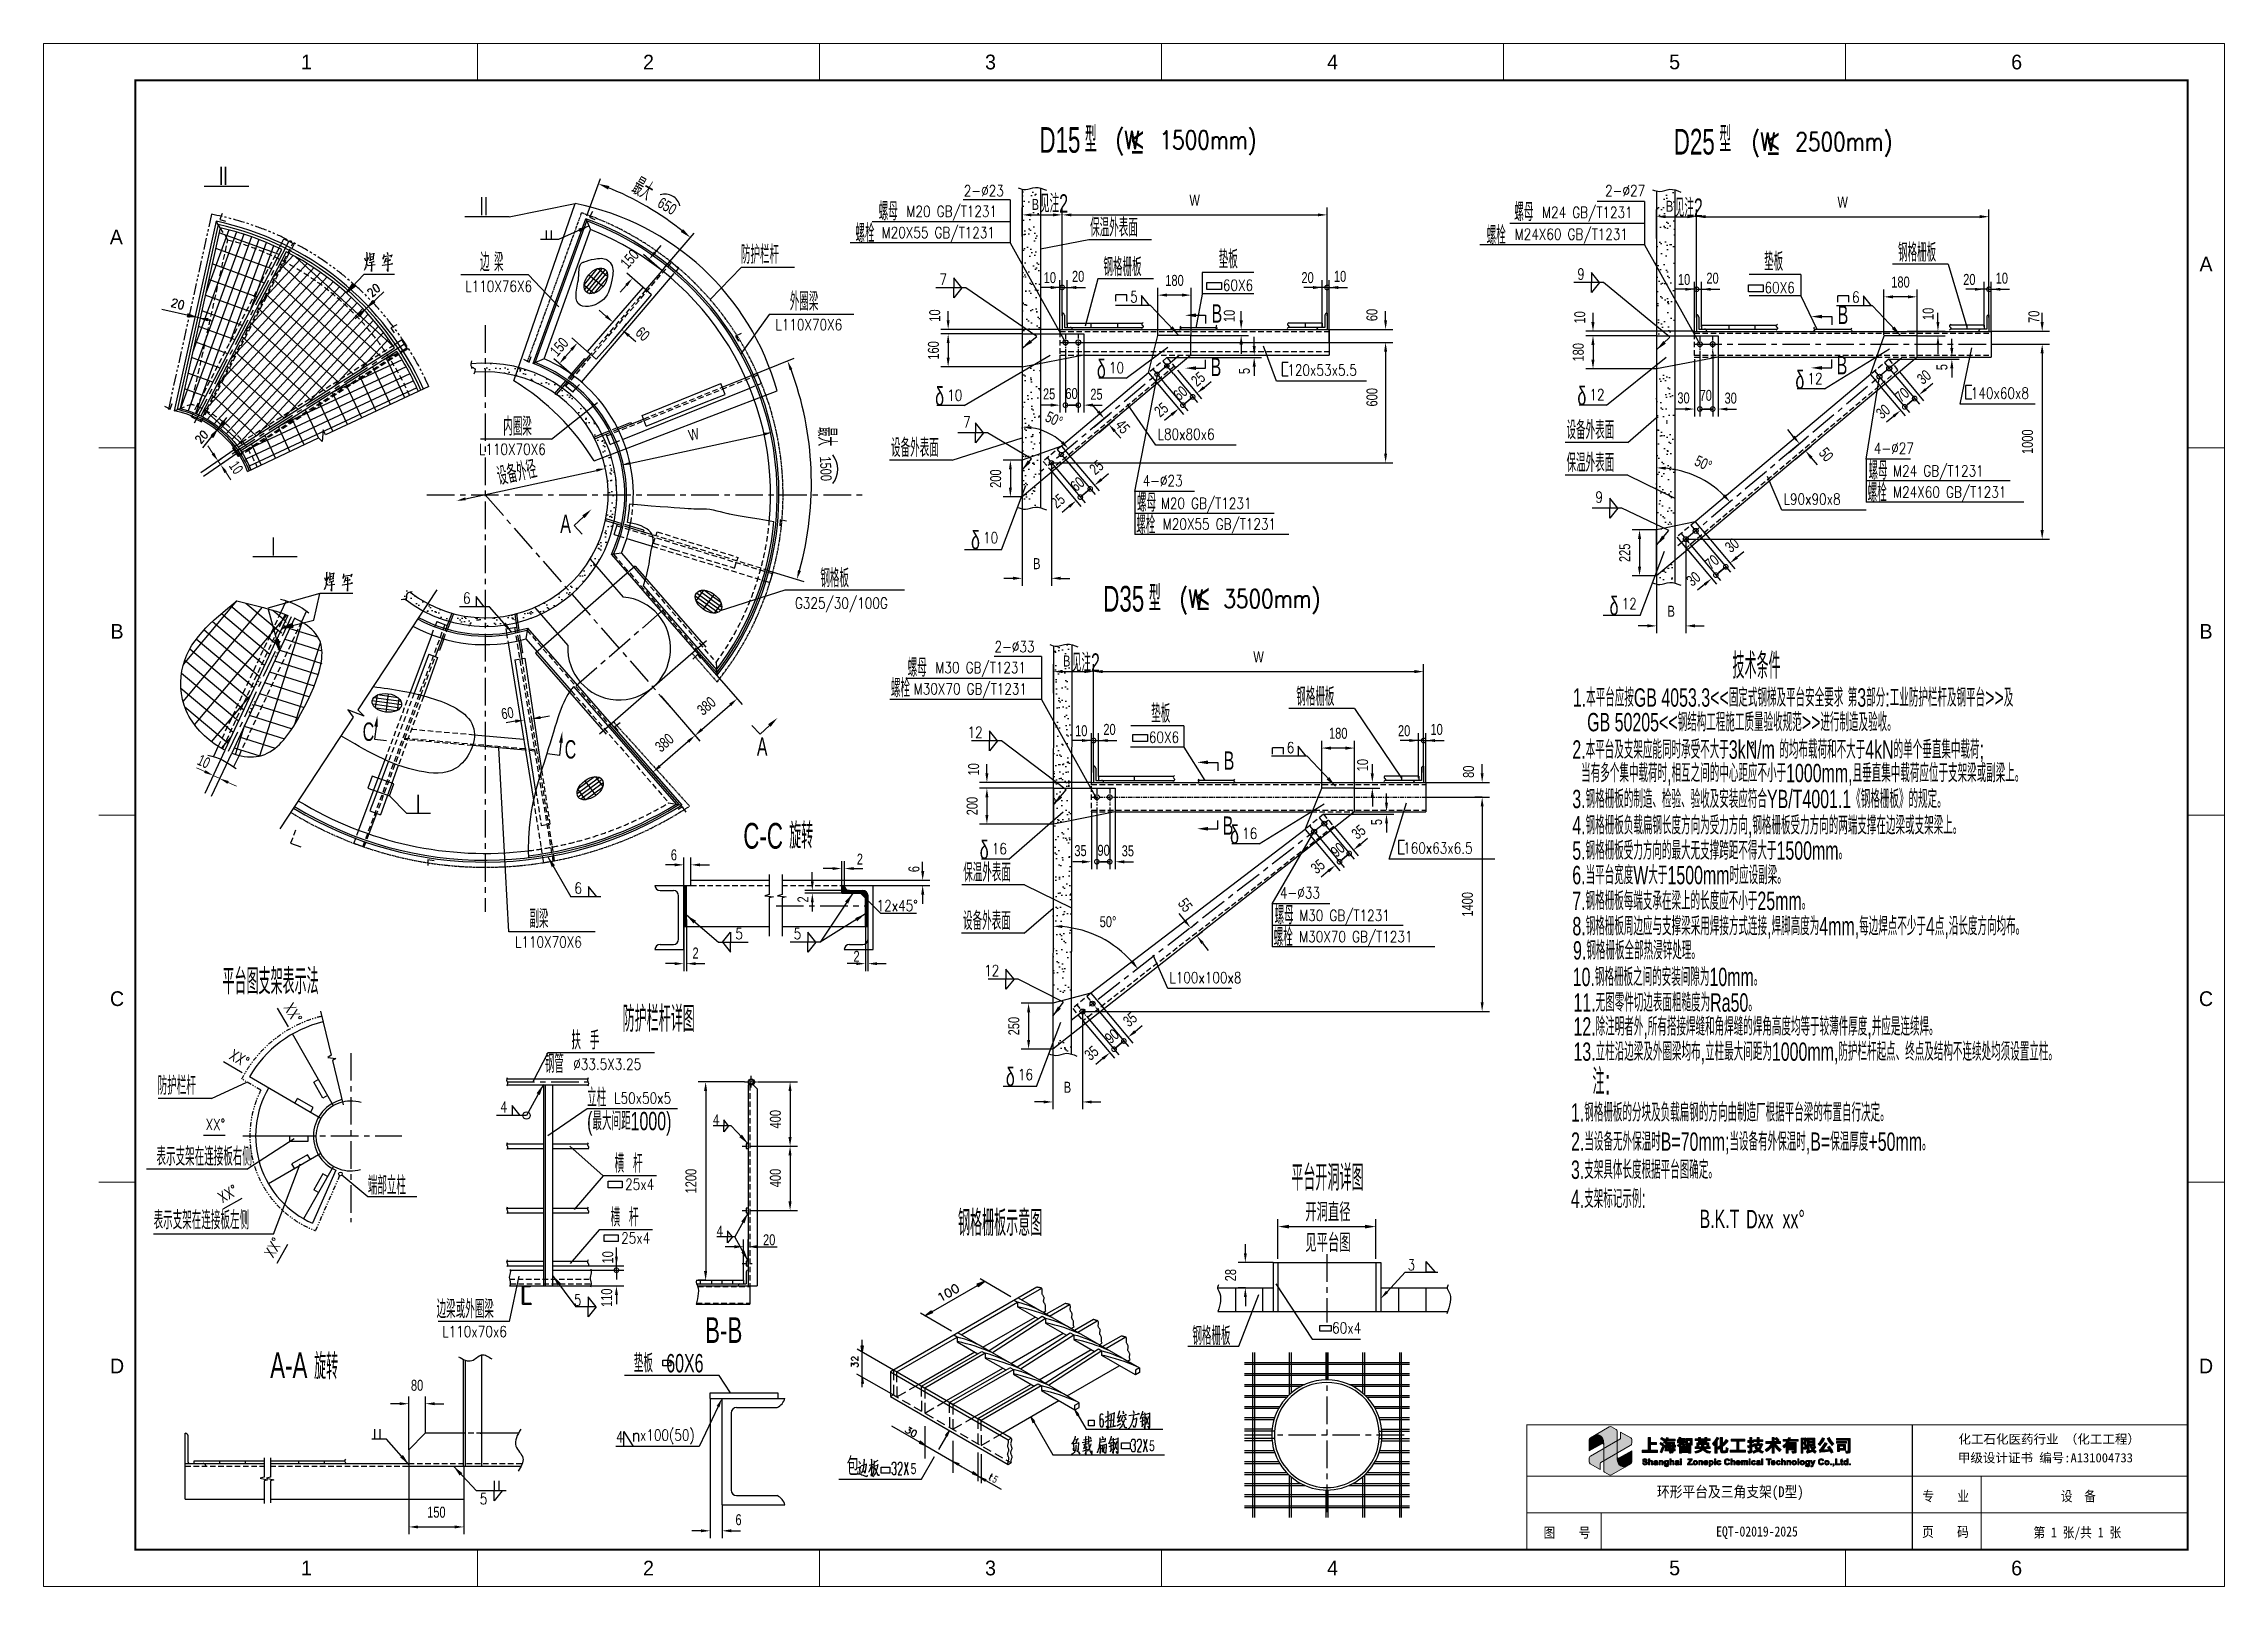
# Model space of a CAD drawing. Extents: x 148 to 221443, y -36682 to 6758.
# Drawn here: x 157403 to 169283, y -23818 to -15418 of the extents above; entities that cross this region are included whole.
import ezdxf
from ezdxf.enums import TextEntityAlignment as Align

# ---------------------------------------------------------------- set-up
doc = ezdxf.new("R2010")
doc.units = 0
doc.header["$LTSCALE"] = 10
doc.header["$MEASUREMENT"] = 0
for name, pattern in [('CENTERX2', [4, 2.5, -0.5, 0.5, -0.5]), ('HIDDENX2', [0.75, 0.5, -0.25]), ('PHANTOM', [2.5, 1.25, -0.25, 0.25, -0.25, 0.25, -0.25]), ('PHANTOMS8', [6.1, 2.5, -0.8, 0.6, -0.8, 0.6, -0.8])]:
    doc.linetypes.add(name, pattern=pattern)
for name, color, linetype in [('2', 4, 'Continuous'), ('3', 255, 'Continuous'), ('6', 4, 'PHANTOM'), ('9', 6, 'Continuous'), ('CENTER', 1, 'CENTERX2'), ('HIDDEN', 7, 'HIDDENX2'), ('RED', 7, 'Continuous'), ('WHITE', 7, 'Continuous'), ('图层 1', 7, 'Continuous')]:
    doc.layers.add(name, color=color, linetype=linetype)
doc.layers.add('2（细实线）', color=3, linetype='Continuous', lineweight=20)
doc.layers.add('图框层', color=7, linetype='Continuous', lineweight=15)
doc.styles.add('BIG', font='bsfb.shx', dxfattribs={"width": 0.7, "bigfont": 'bsf.shx'})
doc.styles.add('DHZ', font='ascii.shx', dxfattribs={"width": 0.65, "height": 5, "bigfont": 'lytxt.shx'})
doc.styles.add('HZ', font='ROMS.SHX', dxfattribs={"width": 0.75, "bigfont": 'GBCBIG.SHX'})
doc.styles.get("Standard").update_dxf_attribs({"font": 'wison_e.shx', "width": 0.75, "bigfont": 'wison_c.shx'})
doc.styles.add('tkhz2', font='')
doc.styles.add('XW', font='ROMANS.shx', dxfattribs={"width": 0.85})
doc.styles.add('ZYEQ', font='bsfb.shx', dxfattribs={"width": 0.7, "bigfont": 'bsf.shx'})
doc.styles.add('公司名', font='simhei.ttf')
doc.styles.get('tkhz2').set_extended_font_data('SimSun')
doc.dimstyles.new('DIM1', dxfattribs={"dimscale": 20, "dimtxt": 3, "dimasz": 2.5, "dimexe": 2, "dimexo": 0, "dimgap": 1, "dimtad": 0, "dimdec": 0, "dimzin": 0, "dimdsep": 46, "dimtxsty": 'Standard', "dimcen": 2, "dimclrd": 3, "dimclre": 3, "dimclrt": 3, "dimadec": 0, "dimazin": 0, "dimtfac": 0.666667, "dimtdec": 0, "dimtofl": 0, "dimtmove": 2, "dimatfit": 1, "dimfxl": 2, "dimtvp": 1.333333, "dimtolj": 1, "dimtzin": 0, "dimarcsym": 0})
doc.dimstyles.new('S-1', dxfattribs={"dimtxt": 3, "dimasz": 2.5, "dimexe": 1.25, "dimexo": 0, "dimgap": 1, "dimtad": 1, "dimdec": 0, "dimdsep": 46, "dimtxsty": 'BIG', "dimcen": 0, "dimclrd": 3, "dimclre": 3, "dimclrt": 3, "dimadec": 0, "dimazin": 2, "dimtfac": 1, "dimtdec": 0, "dimtmove": 2, "dimatfit": 3, "dimfxl": 1.25, "dimarcsym": 1})
pattern_1 = [(37.5, (147129.46, -41711.066), (-2.51973, 77.07295), [0, -60.8, 0, -68, 0, -65]), (7.5, (147129.46, -41711.07), (70.79107, 112.88584), [0, -32.8, 0, -54.8, 0, -21]), (327.5, (147080.26, -41711.066), (124.56567, 0.22636), [0, -20, 0, -72, 0, -94]), (317.5, (147080.26, -41711.07), (120.24506, 35.10702), [0, -10, 0, -47.2, 0, -54])]

msp = doc.modelspace()

# ---------------------------------------------------------------- texts
at = {"layer": '2'}
for s, height, style, width, p in [('D15', 140, 'HZ', 0.65, (163051.5499, -15941.7346)), ('D25', 140, 'HZ', 0.65, (166507.212, -15951.4423)), ('7', 60, 'XW', 0.8, (162324.5812, -16700.8081)), ('9', 60, 'XW', 0.8, (165799.0731, -16671.7979)), ('5', 60, 'XW', 0.8, (163363.663, -16796.1224)), ('6', 60, 'XW', 0.8, (167296.0266, -16797.8301)), ('7', 60, 'XW', 0.8, (162454.0218, -17478.336)), ('9', 60, 'XW', 0.8, (165897.865, -17886.2577)), ('D35', 140, 'HZ', 0.65, (163399.109, -18440.0403)), ('6', 60, 'XW', 0.8, (164216.3621, -19250.6743)), ('6', 60, 'XW', 0.8, (160336.07, -20015.6412)), ('12x45%%D', 60, 'XW', 0.8, (162165.4638, -20110.6459)), ('5', 60, 'XW', 0.8, (161213.3202, -20263.6804)), ('5', 60, 'XW', 0.8, (161530.536, -20263.6804)), ('12', 60, 'XW', 0.8, (162609.525, -20464.3472)), ('4', 60, 'XW', 0.8, (159930.7968, -21207.0752)), ('4', 60, 'XW', 0.8, (161086.8716, -21278.6465)), ('4', 60, 'XW', 0.8, (161107.4839, -21883.5795)), ('5', 60, 'XW', 0.8, (160333.1546, -22258.7495)), ('A-A', 140, 'HZ', 0.65, (158840.4928, -22613.5106)), ('5', 60, 'XW', 0.8, (159820.7584, -23340.8648))]:
    msp.add_text(s, height=height, dxfattribs=dict(at, style=style, width=width)).set_placement(p, align=Align.MIDDLE_RIGHT)
at = {"layer": '2', "linetype": 'Continuous', "style": 'HZ', "width": 0.65}
for s, height, p in [('型', 140, (163075.1412, -16009.2337)), ('≤', 140, (163328.5637, -16016.1401)), ('型', 140, (166531.9213, -16008.7399)), ('≤', 140, (166793.1695, -16023.6118)), ('型', 140, (163423.8184, -18507.3996)), ('≤', 140, (163687.3025, -18502.1482)), ('C', 100, (159141.4257, -19214.0705)), ('I', 100, (159431.4445, -19606.2489)), ('防护栏杆详图', 140, (160557.6728, -20798.3251)), ('B-B ', 140, (161007.1118, -22492.1542))]:
    msp.add_text(s, height=height, dxfattribs=at).set_placement(p)
at = {"layer": '2', "linetype": 'Continuous', "style": 'XW', "width": 0.8}
for s, p in [('(W  1500mm)', (164010.2673, -15941.7346)), ('(W  2500mm)', (167474.1814, -15951.4423)), ('(W  3500mm)', (164358.0097, -18440.0403))]:
    msp.add_text(s, height=100, dxfattribs=at).set_placement(p, align=Align.MIDDLE_RIGHT)
at = {"layer": '2'}
for s, height, style, width, p in [('II', 100, 'HZ', 0.65, (158358.2296, -16187.4007)), ('II', 100, 'HZ', 0.65, (159777.3767, -16353.1834)), ('2-%%c23', 60, 'XW', 0.8, (162416.0622, -16248.8159)), ('见注2', 100, 'HZ', 0.65, (162831.7677, -16337.6044)), ('M20 GB/T1231', 60, 'XW', 0.8, (162103.5334, -16360.811)), ('保温外表面', 100, 'HZ', 0.65, (163104.4186, -16468.549)), ('M24 GB/T1231', 60, 'XW', 0.8, (165566.0064, -16366.494)), ('防护栏杆', 100, 'HZ', 0.65, (161201.8999, -16616.0659)), ('M20X55 GB/T1231', 60, 'XW', 0.8, (161968.6529, -16476.3368)), ('M24X60 GB/T1231', 60, 'XW', 0.8, (165417.0395, -16485.3737)), ('钢格栅板', 100, 'HZ', 0.65, (167505.377, -16604.4645)), ('钢格栅板', 100, 'HZ', 0.65, (163176.8128, -16683.6537)), ('垫板', 100, 'HZ', 0.65, (163804.9625, -16641.8465)), ('60X6', 60, 'XW', 0.8, (163827.4288, -16762.8981)), ('60X6', 60, 'XW', 0.8, (166778.1673, -16776.2559)), ('外圈梁', 100, 'HZ', 0.65, (161468.3648, -16871.7006)), ('B', 100, 'HZ', 0.65, (163765.9852, -16936.797)), ('B', 100, 'HZ', 0.65, (167176.6788, -16944.0471)), ('L110X70X6', 60, 'XW', 0.8, (161389.7827, -16977.9068)), ('B', 100, 'HZ', 0.65, (163760.624, -17228.0458)), ('120x53x5.5', 60, 'XW', 0.8, (164178.851, -17224.9042)), ('B', 100, 'HZ', 0.65, (167171.3176, -17218.5102)), ('δ', 100, 'HZ', 0.65, (162260.2289, -17387.812)), ('10', 60, 'XW', 0.8, (162325.7877, -17361.7241)), ('内圈梁', 100, 'HZ', 0.65, (159907.101, -17551.7001)), ('设备外表面', 100, 'HZ', 0.65, (165699.5915, -17571.5344)), ('设备外表面', 100, 'HZ', 0.65, (162019.9472, -17668.1122)), ('L80x80x6', 60, 'XW', 0.8, (163471.8533, -17574.4053)), ('L110X70X6', 60, 'XW', 0.8, (159774.8004, -17656.3308)), ('保温外表面', 100, 'HZ', 0.65, (165699.5915, -17749.5627)), ('螺母', 100, 'HZ', 0.65, (167344.5392, -17791.7616)), ('4-%%c27', 60, 'XW', 0.8, (167373.8372, -17650.5213)), ('4-%%c23', 60, 'XW', 0.8, (163389.9494, -17827.2882)), ('螺栓', 100, 'HZ', 0.65, (167339.8944, -17912.25)), ('M24X60 GB/T1231', 60, 'XW', 0.8, (167478.5329, -17889.2219)), ('M24 GB/T1231', 60, 'XW', 0.8, (167478.5628, -17773.7459)), ('螺母', 100, 'HZ', 0.65, (163360.1289, -17966.6891)), ('M20 GB/T1231', 60, 'XW', 0.8, (163489.604, -17950.5127)), ('A', 100, 'HZ', 0.65, (160217.7678, -18081.3858)), ('螺栓', 100, 'HZ', 0.65, (163355.4841, -18087.1775)), ('M20X55 GB/T1231', 60, 'XW', 0.8, (163500.0481, -18063.5331)), ('I', 100, 'HZ', 0.65, (158642.789, -18205.2183)), ('δ', 100, 'HZ', 0.65, (162455.4965, -18170.166)), ('10', 60, 'XW', 0.8, (162521.0553, -18137.6416)), ('钢格板', 100, 'HZ', 0.65, (161634.7002, -18377.8084)), ('G325/30/100G', 60, 'XW', 0.8, (161496.2644, -18493.7946)), ('2-%%c33', 60, 'XW', 0.8, (162583.4251, -18730.8913)), ('M30 GB/T1231', 60, 'XW', 0.8, (162261.3579, -18845.1224)), ('M30X70 GB/T1231', 60, 'XW', 0.8, (162143.2469, -18960.6482)), ('钢格栅板', 100, 'HZ', 0.65, (164227.4374, -19023.2314)), ('C', 100, 'HZ', 0.65, (160242.1315, -19310.1687)), ('A', 100, 'HZ', 0.65, (161288.915, -19295.2215)), ('B', 100, 'HZ', 0.65, (163831.9744, -19371.1175)), ('C-C 旋转', 140, 'HZ', 0.65, (161214.9538, -19800.8786)), ('B', 100, 'HZ', 0.65, (163826.6133, -19725.3152)), ('160x63x6.5', 60, 'XW', 0.8, (164809.7037, -19827.5045)), ('保温外表面', 100, 'HZ', 0.65, (162413.0629, -19980.455)), ('副梁', 100, 'HZ', 0.65, (160049.9194, -20233.0795)), ('设备外表面', 100, 'HZ', 0.65, (162412.139, -20243.7153)), ('螺母', 100, 'HZ', 0.65, (164109.0992, -20212.5946)), ('M30 GB/T1231', 60, 'XW', 0.8, (164243.1228, -20194.5789)), ('L110X70X6', 60, 'XW', 0.8, (159971.3373, -20339.2857)), ('螺栓', 100, 'HZ', 0.65, (164104.4544, -20333.083)), ('M30X70 GB/T1231', 60, 'XW', 0.8, (164243.0929, -20310.0549)), ('平台图支架表示法', 140, 'HZ', 0.65, (158377.5927, -20594.1482)), ('L100x100x8', 60, 'XW', 0.8, (163535.8003, -20533.0443)), ('扶  手', 100, 'HZ', 0.65, (160278.7392, -20894.1706)), ('钢管', 100, 'HZ', 0.65, (160134.0707, -21021.9173)), ('16', 60, 'XW', 0.8, (162710.956, -21060.8115)), ('防护栏杆', 100, 'HZ', 0.65, (158024.8993, -21140.8104)), ('立柱', 100, 'HZ', 0.65, (160364.4222, -21206.376)), ('L50x50x5', 60, 'XW', 0.8, (160511.2668, -21189.2399)), ('(最大间距1000)', 100, 'HZ', 0.65, (160364.1922, -21333.8922)), ('表示支架在连接板右侧', 100, 'HZ', 0.65, (158018.2536, -21527.1321)), ('横  杆', 100, 'HZ', 0.65, (160513.9143, -21565.2842)), ('端部立柱', 100, 'HZ', 0.65, (159169.1999, -21684.1715)), ('25x4', 60, 'XW', 0.8, (160571.5731, -21658.0427)), ('表示支架在连接板左侧', 100, 'HZ', 0.65, (158002.66, -21873.4767)), ('钢格栅板示意图', 140, 'HZ', 0.65, (162384.8073, -21909.3325)), ('25x4', 60, 'XW', 0.8, (160549.7254, -21950.6342)), ('   3', 59.25333, 'XW', 0.8, (164728.0098, -22096.3611)), ('边梁或外圈梁', 100, 'HZ', 0.65, (159544.2202, -22357.753)), ('L110x70x6', 60, 'XW', 0.8, (159575.1709, -22459.9478)), ('钢格栅板', 100, 'HZ', 0.65, (163661.1036, -22503.8152)), ('旋转', 140, 'HZ', 0.65, (158876.8065, -22690.0956)), ('垫板   60X6', 100, 'HZ', 0.65, (160618.8446, -22652.3512)), ('4', 60, 'XW', 0.8, (160521.9965, -23033.3942)), ('n', 70, 'XW', 0.8, (160607.9842, -23029.6437)), ('x100(50)', 60, 'XW', 0.8, (160652.0476, -23023.7898))]:
    msp.add_text(s, height=height, dxfattribs=dict(at, style=style, width=width)).set_placement(p)
for s, height, rotation, style, width, p in [('最大', 100, 330, 'HZ', 0.65, (160598.6074, -16225.279)), ('XX%%d', 60, 299.78667017, 'XW', 0.8, (158709.6461, -20663.4887)), ('XX%%d', 60, 329.78667017, 'XW', 0.8, (158407.9896, -20941.195)), ('XX%%d', 60, 359.78667017, 'XW', 0.8, (158285.6005, -21332.5241)), ('XX%%d', 60, 29.78667017, 'XW', 0.8, (158375.273, -21732.6195)), ('XX%%d', 60, 59.78667017, 'XW', 0.8, (158652.9793, -22034.276))]:
    msp.add_text(s, height=height, rotation=rotation, dxfattribs=dict(at, style=style, width=width)).set_placement(p)
at = {"layer": '2', "color": 3, "linetype": 'Continuous'}
for s, height, style, width, p in [('螺母', 100, 'HZ', 0.65, (161952.7131, -16380.3911)), ('螺母', 100, 'HZ', 0.65, (165415.1861, -16384.2347)), ('2-%%c27', 60, 'XW', 0.8, (165909.9189, -16248.4619)), ('见注2', 100, 'HZ', 0.65, (166289.6657, -16360.7276)), ('螺栓', 100, 'HZ', 0.65, (161825.936, -16499.9812)), ('螺栓', 100, 'HZ', 0.65, (165264.4892, -16510.4723)), ('边 梁', 100, 'HZ', 0.65, (159780.9155, -16657.6651)), ('垫板', 100, 'HZ', 0.65, (166775.851, -16654.3308)), ('L110X76X6', 60, 'XW', 0.8, (159700.2861, -16768.734)), ('δ', 100, 'HZ', 0.65, (163141.3094, -17238.728)), ('δ', 100, 'HZ', 0.65, (166946.5942, -17297.2166)), ('δ', 100, 'HZ', 0.65, (165758.9245, -17385.3369)), ('140x60x8', 60, 'XW', 0.8, (167902.1487, -17350.6603)), ('L90x90x8', 60, 'XW', 0.8, (166881.8863, -17927.7077)), ('δ', 100, 'HZ', 0.65, (165934.4258, -18529.0127)), ('螺母', 100, 'HZ', 0.65, (162110.5376, -18864.7024)), ('见注2', 100, 'HZ', 0.65, (163005.027, -18837.5672)), ('螺栓', 100, 'HZ', 0.65, (162019.1206, -18976.4941)), ('垫板', 100, 'HZ', 0.65, (163436.9103, -19115.1406)), ('1.本平台应按GB 4053.3<<固定式钢梯及平台安全要求 第3部分:工业防护栏杆及钢平台>>及', 100, 'HZ', 0.65, (165733.9524, -19027.9227)), ('GB 50205<<钢结构工程施工质量验收规范>>进行制造及验收。', 100, 'HZ', 0.65, (165812.0481, -19161.9653)), ('60X6', 60, 'XW', 0.8, (163424.2463, -19224.4705)), ('2.本平台及支架应能同时承受不大于3kN/m 的均布载荷和不大于4kN的单个垂直集中载荷;', 100, 'HZ', 0.65, (165731.2419, -19311.1099)), ('2', 30, 'XW', 0.8, (166700.5906, -19251.7177)), ('  当有多个集中载荷时,相互之间的中心距应不小于1000mm,且垂直集中载荷应位于支架梁或副梁上。', 100, 'HZ', 0.65, (165731.2419, -19438.9038)), ('3.钢格栅板的制造、检验、验收及安装应符合YB/T4001.1《钢格栅板》的规定。', 100, 'HZ', 0.65, (165731.1676, -19580.2849)), ('δ', 100, 'HZ', 0.65, (163866.9297, -19774.0608)), ('4.钢格栅板负载扁钢长度方向为受力方向,钢格栅板受力方向的两端支撑在边梁或支架梁上。', 100, 'HZ', 0.65, (165731.1676, -19723.6276)), ('δ', 100, 'HZ', 0.65, (162503.2896, -19857.3276)), ('5.钢格栅板受力方向的最大无支撑跨距不得大于1500mm。', 100, 'HZ', 0.65, (165730.9937, -19861.1014)), ('6.当平台宽度W大于1500mm时应设副梁。', 100, 'HZ', 0.65, (165730.9791, -19994.7303)), ('4-%%c33', 60, 'XW', 0.8, (164138.3972, -20071.3543)), ('7.钢格栅板每端支承在梁上的长度应不小于25mm。', 100, 'HZ', 0.65, (165730.9791, -20135.0042)), ('8.钢格栅板周边应与支撑梁采用焊接方式连接,焊脚高度为4mm,每边焊点不少于4点,沿长度方向均布。', 100, 'HZ', 0.65, (165731.7598, -20272.6531)), ('9.钢格栅板全部热浸锌处理。', 100, 'HZ', 0.65, (165735.1275, -20404.5783)), ('10.钢格栅板之间的安装间隙为10mm。', 100, 'HZ', 0.65, (165733.4405, -20549.2356)), ('11.无图零件切边表面粗糙度为Ra50。', 100, 'HZ', 0.65, (165737.396, -20688.4597)), ('12.除注明者外,所有搭接焊缝和角焊缝的焊角高度均等于较薄件厚度,并应是连续焊。', 100, 'HZ', 0.65, (165737.396, -20819.0567)), ('13.立柱沿边梁及外圈梁均布,立柱最大间距为1000mm,防护栏杆起点、终点及结构不连续处均须设置立柱。', 100, 'HZ', 0.65, (165737.3347, -20956.0401)), ('%%C33.5X3.25', 60, 'XW', 0.8, (160288.5082, -21004.3117)), ('δ', 100, 'HZ', 0.65, (162645.3972, -21093.3359)), ('1.钢格栅板的分块及负载扁钢的方向由制造厂根据平台梁的布置自行决定。', 100, 'HZ', 0.65, (165723.7752, -21287.0118)), ('2.当设备无外保温时B=70mm;当设备有外保温时,B=保温厚度+50mm。', 100, 'HZ', 0.65, (165724.3642, -21445.9664)), ('3.支架具体长度根据平台图确定。', 100, 'HZ', 0.65, (165723.8488, -21599.0695)), ('4.支架标记示例:', 100, 'HZ', 0.65, (165723.3888, -21756.8891)), ('横  杆', 100, 'HZ', 0.65, (160492.0667, -21857.8758)), ('B.K.T', 100, 'HZ', 0.65, (166424.4629, -21866.6936)), ('Dxx  xx%%D', 100, 'HZ', 0.65, (166678.1146, -21868.0447))]:
    msp.add_text(s, height=height, dxfattribs=dict(at, style=style, width=width)).set_placement(p)
at = {"layer": '2', "color": 3}
for s, height, style, width, p in [('10', 60, 'XW', 0.8, (163206.8682, -17212.6401)), ('12', 60, 'XW', 0.8, (167012.153, -17271.1287)), ('12', 60, 'XW', 0.8, (165824.4833, -17359.249)), ('12', 60, 'XW', 0.8, (165999.9846, -18496.4883)), ('技术条件', 139.99999, 'HZ', 0.65, (166603.6591, -18875.0237)), ('16', 60, 'XW', 0.8, (163932.4885, -19747.9729)), ('16', 60, 'XW', 0.8, (162568.8484, -19831.2397)), ('注:', 139.99999, 'HZ', 0.65, (165840.8172, -21139.9152)), ('60x4', 60, 'XW', 0.8, (164422.5689, -22440.579))]:
    msp.add_text(s, height=height, dxfattribs=dict(at, style=style, width=width)).set_placement(p)
at = {"layer": '2', "color": 3, "linetype": 'Continuous', "style": 'HZ', "width": 0.65}
msp.add_text('最大', height=100, rotation=270, dxfattribs=at).set_placement((161620.6954, -17505.0055))
at = {"layer": '2', "color": 3, "linetype": 'Continuous', "style": 'XW', "width": 0.8}
for s, p in [('6', (159729.2658, -18436.5745)), ('12', (162518.864, -19167.0574))]:
    msp.add_text(s, height=60, dxfattribs=at).set_placement(p, align=Align.MIDDLE_RIGHT)
at = {"layer": '2', "linetype": 'Continuous', "style": 'HZ', "width": 0.65}
msp.add_text('平台开洞详图', height=140, dxfattribs=at).set_placement((164397.18, -21585.5249), align=Align.MIDDLE)
at = {"layer": '2', "insert": (160800.259, -16302.3573), "char_height": 60, "attachment_point": 5, "rotation": 329.73793187}
msp.add_mtext('\\A1;650', dxfattribs=at)
at = {"layer": '2', "insert": (164400.0528, -21863.3648), "char_height": 100, "attachment_point": 5, "style": 'DHZ'}
msp.add_mtext('开洞直径\\P见平台图', dxfattribs=at)
at = {"layer": '图框层', "ltscale": 10, "style": '公司名'}
for s, p in [('化工石化医药行业 （化工工程）', (167834.6341, -23040.8652)), ('甲级设计证书 编号:A131004733', (167831.5886, -23142.3421))]:
    msp.add_text(s, height=50, dxfattribs=at).set_placement(p)
at = {"layer": '图框层', "style": 'tkhz2', "width": 0.85}
for s, p in [('专    业', (167765.2101, -23353.8756)), ('设  备', (168487.9155, -23353.8756)), ('图    号', (165702.0429, -23552.5044)), ('EQT-02019-2025', (166737.1557, -23546.0493)), ('页    码', (167763.771, -23548.3925)), ('第 1 张/共 1 张', (168482.0356, -23551.3343))]:
    msp.add_text(s, height=55, dxfattribs=at).set_placement(p, align=Align.CENTER)
msp.add_attdef('环形平台及三角支架(D型)', text='', height=60, dxfattribs=at).set_placement((166591.8368, -23332.1708), align=Align.CENTER)

# ---------------------------------------------------------------- blocks, each defined once
blk = doc.blocks.new('_DotSmall')
at = {"layer": 'WHITE', "color": 0, "const_width": 0.5}
blk.add_lwpolyline([(-0.0625, 0, 1), (0.0625, 0, 1)], format="xyb", close=True, dxfattribs=at)
blk = doc.blocks.new('*D1577')
at = {"layer": '2', "color": 3, "lineweight": -2}
for p, q in [((166396, -16984), (166396, -16715)), ((166408, -16909), (166408, -16715)), ((166346, -16755), (166296, -16755)), ((166408, -16755), (166458, -16755))]:
    blk.add_line(p, q, dxfattribs=at)
at = {"layer": '2', "color": 3}
blk.add_solid([(166346, -16763), (166346, -16747), (166396, -16755)], dxfattribs=at)
at = {"layer": 'Defpoints', "color": 0}
for p in [(166408, -16755), (166396, -16984), (166408, -16909)]:
    blk.add_point(p, dxfattribs=at)
at = {"layer": '2', "color": 3, "lineweight": -2, "xscale": 50, "yscale": 50, "zscale": 50, "rotation": 180}
blk.add_blockref('_DotSmall', (166408, -16755), dxfattribs=at)
at = {"layer": '2', "color": 3, "insert": (166340, -16702), "char_height": 60, "attachment_point": 5}
blk.add_mtext('\\A1;10', dxfattribs=at)
blk = doc.blocks.new('*D1578')
at = {"layer": '2', "color": 3, "lineweight": -2}
for p, q in [((166408, -16909), (166408, -16715)), ((166435, -16960), (166435, -16715)), ((166408, -16755), (166358, -16755)), ((166485, -16755), (166535, -16755))]:
    blk.add_line(p, q, dxfattribs=at)
at = {"layer": '2', "color": 3}
blk.add_solid([(166485, -16747), (166485, -16763), (166435, -16755)], dxfattribs=at)
at = {"layer": 'Defpoints', "color": 0}
for p in [(166408, -16755), (166408, -16909), (166435, -16960)]:
    blk.add_point(p, dxfattribs=at)
at = {"layer": '2', "color": 3, "lineweight": -2, "xscale": 50, "yscale": 50, "zscale": 50}
blk.add_blockref('_DotSmall', (166408, -16755), dxfattribs=at)
at = {"layer": '2', "color": 3, "insert": (166495, -16695), "char_height": 60, "attachment_point": 5}
blk.add_mtext('\\A1;20', dxfattribs=at)
blk = doc.blocks.new('*D1579')
at = {"layer": '2', "color": 3, "lineweight": -2}
for p, q in [((167974, -16960), (167974, -16715)), ((168001, -16909), (168001, -16715)), ((167924, -16755), (167874, -16755)), ((168001, -16755), (168051, -16755))]:
    blk.add_line(p, q, dxfattribs=at)
at = {"layer": '2', "color": 3}
blk.add_solid([(167924, -16763), (167924, -16747), (167974, -16755)], dxfattribs=at)
at = {"layer": 'Defpoints', "color": 0}
for p in [(168001, -16755), (167974, -16960), (168001, -16909)]:
    blk.add_point(p, dxfattribs=at)
at = {"layer": '2', "color": 3, "lineweight": -2, "xscale": 50, "yscale": 50, "zscale": 50, "rotation": 180}
blk.add_blockref('_DotSmall', (168001, -16755), dxfattribs=at)
at = {"layer": '2', "color": 3, "insert": (167894, -16702), "char_height": 60, "attachment_point": 5}
blk.add_mtext('\\A1;20', dxfattribs=at)
blk = doc.blocks.new('*D1580')
at = {"layer": '2', "color": 3, "lineweight": -2}
for p, q in [((168001, -16909), (168001, -16715)), ((168013, -16984), (168013, -16715)), ((168001, -16755), (167951, -16755)), ((168063, -16755), (168113, -16755))]:
    blk.add_line(p, q, dxfattribs=at)
at = {"layer": '2', "color": 3}
blk.add_solid([(168063, -16747), (168063, -16763), (168013, -16755)], dxfattribs=at)
at = {"layer": 'Defpoints', "color": 0}
for p in [(168001, -16755), (168001, -16909), (168013, -16984)]:
    blk.add_point(p, dxfattribs=at)
at = {"layer": '2', "color": 3, "lineweight": -2, "xscale": 50, "yscale": 50, "zscale": 50}
blk.add_blockref('_DotSmall', (168001, -16755), dxfattribs=at)
at = {"layer": '2', "color": 3, "insert": (168071, -16695), "char_height": 60, "attachment_point": 5}
blk.add_mtext('\\A1;10', dxfattribs=at)
blk = doc.blocks.new('*D1581')
at = {"layer": '2', "color": 3, "lineweight": -2}
for p, q in [((166408, -16909), (166408, -16320)), ((166458, -16360), (167951, -16360)), ((168001, -16909), (168001, -16320))]:
    blk.add_line(p, q, dxfattribs=at)
at = {"layer": '2', "color": 3}
for points in [[(166458, -16351), (166458, -16368), (166408, -16360)], [(167951, -16368), (167951, -16351), (168001, -16360)]]:
    blk.add_solid(points, dxfattribs=at)
at = {"layer": 'Defpoints', "color": 0}
for p in [(168001, -16360), (166408, -16909), (168001, -16909)]:
    blk.add_point(p, dxfattribs=at)
at = {"layer": '2', "color": 3, "insert": (167204, -16280), "char_height": 60, "attachment_point": 5}
blk.add_mtext('\\A1;W', dxfattribs=at)
blk = doc.blocks.new('*D1582')
at = {"layer": '2', "color": 3, "lineweight": -2}
for p, q in [((166190, -16478), (166190, -16320)), ((166240, -16360), (166358, -16360)), ((166408, -16909), (166408, -16320))]:
    blk.add_line(p, q, dxfattribs=at)
at = {"layer": '2', "color": 3}
for points in [[(166240, -16351), (166240, -16368), (166190, -16360)], [(166358, -16368), (166358, -16351), (166408, -16360)]]:
    blk.add_solid(points, dxfattribs=at)
at = {"layer": 'Defpoints', "color": 0}
for p in [(166408, -16360), (166190, -16478), (166408, -16909)]:
    blk.add_point(p, dxfattribs=at)
at = {"layer": '2', "color": 3, "insert": (166261, -16303), "char_height": 60, "attachment_point": 5}
blk.add_mtext('\\A1;B', dxfattribs=at)
blk = doc.blocks.new('*D1583')
at = {"layer": '2', "color": 3, "lineweight": -2}
for p, q in [((167429, -17004), (167429, -16756)), ((167559, -16796), (167479, -16796)), ((167609, -17004), (167609, -16756))]:
    blk.add_line(p, q, dxfattribs=at)
at = {"layer": '2', "color": 3}
for points in [[(167479, -16788), (167479, -16805), (167429, -16796)], [(167559, -16805), (167559, -16788), (167609, -16796)]]:
    blk.add_solid(points, dxfattribs=at)
at = {"layer": 'Defpoints', "color": 0}
for p in [(167429, -16796), (167429, -17004), (167609, -17004)]:
    blk.add_point(p, dxfattribs=at)
at = {"layer": '2', "color": 3, "insert": (167519, -16716), "char_height": 60, "attachment_point": 5}
blk.add_mtext('\\A1;180', dxfattribs=at)
blk = doc.blocks.new('*D1584')
at = {"layer": '2', "color": 3, "lineweight": -2}
for p, q in [((166423, -18094), (166593, -18296)), ((166446, -18074), (166616, -18277)), ((166567, -18266), (166529, -18298)), ((166628, -18214), (166666, -18182))]:
    blk.add_line(p, q, dxfattribs=at)
at = {"layer": '2', "color": 3}
blk.add_solid([(166623, -18208), (166634, -18221), (166590, -18246)], dxfattribs=at)
at = {"layer": 'Defpoints', "color": 0}
for p in [(166423, -18094), (166446, -18074), (166590, -18246)]:
    blk.add_point(p, dxfattribs=at)
at = {"layer": '2', "color": 3, "lineweight": -2, "xscale": 50, "yscale": 50, "zscale": 50, "rotation": 39.99999999979981}
blk.add_blockref('_DotSmall', (166567, -18266), dxfattribs=at)
at = {"layer": '2', "color": 3, "insert": (166601, -18149), "char_height": 60, "attachment_point": 5, "rotation": 40}
blk.add_mtext('\\A1;30', dxfattribs=at)
blk = doc.blocks.new('*D1585')
at = {"layer": '2', "color": 3, "lineweight": -2}
for p, q in [((166369, -18139), (166539, -18341)), ((166423, -18094), (166593, -18296)), ((166513, -18311), (166567, -18266))]:
    blk.add_line(p, q, dxfattribs=at)
at = {"layer": 'Defpoints', "color": 0}
for p in [(166369, -18139), (166423, -18094), (166567, -18266)]:
    blk.add_point(p, dxfattribs=at)
at = {"layer": '2', "color": 3, "lineweight": -2, "xscale": 50, "yscale": 50, "zscale": 50}
for p, rotation in [((166513, -18311), 219.9999999997822), ((166567, -18266), 39.99999999978221)]:
    blk.add_blockref('_DotSmall', p, dxfattribs=dict(at, rotation=rotation))
at = {"layer": '2', "color": 3, "insert": (166492, -18240), "char_height": 60, "attachment_point": 5, "rotation": 40}
blk.add_mtext('\\A1;70', dxfattribs=at)
blk = doc.blocks.new('*D1586')
at = {"layer": '2', "color": 3, "lineweight": -2}
for p, q in [((168013, -17054), (168331, -17054)), ((168291, -17104), (168291, -18066)), ((166350, -18116), (168331, -18116))]:
    blk.add_line(p, q, dxfattribs=at)
at = {"layer": '2', "color": 3}
for points in [[(168299, -17104), (168282, -17104), (168291, -17054)], [(168282, -18066), (168299, -18066), (168291, -18116)]]:
    blk.add_solid(points, dxfattribs=at)
at = {"layer": 'Defpoints', "color": 0}
for p in [(168013, -17054), (166350, -18116), (168291, -18116)]:
    blk.add_point(p, dxfattribs=at)
at = {"layer": '2', "color": 3, "insert": (168211, -17585), "char_height": 60, "attachment_point": 5, "rotation": 90}
blk.add_mtext('\\A1;1000', dxfattribs=at)
blk = doc.blocks.new('*D1587')
at = {"layer": '2', "color": 3, "lineweight": -2}
for p, q in [((166350, -18116), (166350, -18628)), ((166190, -18315), (166190, -18628)), ((166140, -18588), (166090, -18588)), ((166400, -18588), (166450, -18588))]:
    blk.add_line(p, q, dxfattribs=at)
at = {"layer": '2', "color": 3}
for points in [[(166140, -18596), (166140, -18579), (166190, -18588)], [(166400, -18579), (166400, -18596), (166350, -18588)]]:
    blk.add_solid(points, dxfattribs=at)
at = {"layer": 'Defpoints', "color": 0}
for p in [(166350, -18116), (166190, -18315), (166350, -18588)]:
    blk.add_point(p, dxfattribs=at)
at = {"layer": '2', "color": 3, "insert": (166270, -18508), "char_height": 60, "attachment_point": 5}
blk.add_mtext('\\A1;B', dxfattribs=at)
blk = doc.blocks.new('*D1588')
at = {"layer": '2', "color": 3, "lineweight": -2}
for p, q in [((166346, -18158), (166516, -18361)), ((166369, -18139), (166539, -18341)), ((166513, -18311), (166552, -18279)), ((166452, -18362), (166414, -18394))]:
    blk.add_line(p, q, dxfattribs=at)
at = {"layer": '2', "color": 3}
blk.add_solid([(166457, -18369), (166447, -18356), (166490, -18330)], dxfattribs=at)
at = {"layer": 'Defpoints', "color": 0}
for p in [(166346, -18158), (166369, -18139), (166513, -18311)]:
    blk.add_point(p, dxfattribs=at)
at = {"layer": '2', "color": 3, "lineweight": -2, "xscale": 50, "yscale": 50, "zscale": 50, "rotation": 219.9999999998051}
blk.add_blockref('_DotSmall', (166513, -18311), dxfattribs=at)
at = {"layer": '2', "color": 3, "insert": (166391, -18332), "char_height": 60, "attachment_point": 5, "rotation": 40}
blk.add_mtext('\\A1;30', dxfattribs=at)
blk = doc.blocks.new('*D1589')
at = {"layer": '2', "color": 3, "lineweight": -2}
for p, q in [((166190, -17008), (165804, -17008)), ((165844, -17058), (165844, -17138)), ((166190, -17188), (165804, -17188))]:
    blk.add_line(p, q, dxfattribs=at)
at = {"layer": '2', "color": 3}
for points in [[(165852, -17058), (165835, -17058), (165844, -17008)], [(165835, -17138), (165852, -17138), (165844, -17188)]]:
    blk.add_solid(points, dxfattribs=at)
at = {"layer": 'Defpoints', "color": 0}
for p in [(166190, -17008), (165844, -17188), (166190, -17188)]:
    blk.add_point(p, dxfattribs=at)
at = {"layer": '2', "color": 3, "insert": (165764, -17098), "char_height": 60, "attachment_point": 5, "rotation": 90}
blk.add_mtext('\\A1;180', dxfattribs=at)
blk = doc.blocks.new('*D1590')
at = {"layer": '2', "color": 3, "lineweight": -2}
for p, q in [((166396, -16984), (165804, -16984)), ((165844, -16934), (165844, -16884)), ((166190, -17008), (165804, -17008)), ((165844, -17058), (165844, -17108))]:
    blk.add_line(p, q, dxfattribs=at)
at = {"layer": '2', "color": 3}
for points in [[(165835, -16934), (165852, -16934), (165844, -16984)], [(165852, -17058), (165835, -17058), (165844, -17008)]]:
    blk.add_solid(points, dxfattribs=at)
at = {"layer": 'Defpoints', "color": 0}
for p in [(165844, -16984), (166396, -16984), (166190, -17008)]:
    blk.add_point(p, dxfattribs=at)
at = {"layer": '2', "color": 3, "insert": (165772, -16908), "char_height": 60, "attachment_point": 5, "rotation": 90}
blk.add_mtext('\\A1;10', dxfattribs=at)
blk = doc.blocks.new('*D1591')
at = {"layer": '2', "color": 3, "lineweight": -2}
for p, q in [((166396, -17136), (166396, -17447)), ((166426, -17111), (166426, -17447)), ((166346, -17407), (166296, -17407)), ((166426, -17407), (166476, -17407))]:
    blk.add_line(p, q, dxfattribs=at)
at = {"layer": '2', "color": 3}
blk.add_solid([(166346, -17416), (166346, -17399), (166396, -17407)], dxfattribs=at)
at = {"layer": 'Defpoints', "color": 0}
for p in [(166396, -17136), (166426, -17111), (166426, -17407)]:
    blk.add_point(p, dxfattribs=at)
at = {"layer": '2', "color": 3, "lineweight": -2, "xscale": 50, "yscale": 50, "zscale": 50, "rotation": 180}
blk.add_blockref('_DotSmall', (166426, -17407), dxfattribs=at)
at = {"layer": '2', "color": 3, "insert": (166337, -17347), "char_height": 60, "attachment_point": 5}
blk.add_mtext('\\A1;30', dxfattribs=at)
blk = doc.blocks.new('*D1592')
at = {"layer": '2', "color": 3, "lineweight": -2}
for p, q in [((166426, -17099), (166426, -17447)), ((166496, -17099), (166496, -17447)), ((166426, -17407), (166496, -17407))]:
    blk.add_line(p, q, dxfattribs=at)
at = {"layer": 'Defpoints', "color": 0}
for p in [(166426, -17099), (166496, -17099), (166496, -17407)]:
    blk.add_point(p, dxfattribs=at)
at = {"layer": '2', "color": 3, "lineweight": -2, "xscale": 50, "yscale": 50, "zscale": 50, "rotation": 180}
blk.add_blockref('_DotSmall', (166426, -17407), dxfattribs=at)
at = {"layer": '2', "color": 3, "lineweight": -2, "xscale": 50, "yscale": 50, "zscale": 50}
blk.add_blockref('_DotSmall', (166496, -17407), dxfattribs=at)
at = {"layer": '2', "color": 3, "insert": (166458, -17333), "char_height": 60, "attachment_point": 5}
blk.add_mtext('\\A1;70', dxfattribs=at)
blk = doc.blocks.new('*D1593')
at = {"layer": '2', "color": 3, "lineweight": -2}
for p, q in [((166526, -17080), (166526, -17447)), ((166496, -17111), (166496, -17447)), ((166496, -17407), (166446, -17407)), ((166576, -17407), (166626, -17407))]:
    blk.add_line(p, q, dxfattribs=at)
at = {"layer": '2', "color": 3}
blk.add_solid([(166576, -17399), (166576, -17416), (166526, -17407)], dxfattribs=at)
at = {"layer": 'Defpoints', "color": 0}
for p in [(166526, -17080), (166496, -17111), (166526, -17407)]:
    blk.add_point(p, dxfattribs=at)
at = {"layer": '2', "color": 3, "lineweight": -2, "xscale": 50, "yscale": 50, "zscale": 50}
blk.add_blockref('_DotSmall', (166496, -17407), dxfattribs=at)
at = {"layer": '2', "color": 3, "insert": (166594, -17348), "char_height": 60, "attachment_point": 5}
blk.add_mtext('\\A1;30', dxfattribs=at)
blk = doc.blocks.new('*D1594')
at = {"layer": '2', "color": 3, "lineweight": -2}
for p, q in [((168013, -16984), (168331, -16984)), ((168291, -16934), (168291, -16884)), ((168134, -17054), (168331, -17054)), ((168291, -17104), (168291, -17154))]:
    blk.add_line(p, q, dxfattribs=at)
at = {"layer": '2', "color": 3}
for points in [[(168282, -16934), (168299, -16934), (168291, -16984)], [(168299, -17104), (168282, -17104), (168291, -17054)]]:
    blk.add_solid(points, dxfattribs=at)
at = {"layer": 'Defpoints', "color": 0}
for p in [(168013, -16984), (168134, -17054), (168291, -17054)]:
    blk.add_point(p, dxfattribs=at)
at = {"layer": '2', "color": 3, "insert": (168246, -16905), "char_height": 60, "attachment_point": 5, "rotation": 90}
blk.add_mtext('\\A1;70', dxfattribs=at)
blk = doc.blocks.new('*D1595')
at = {"layer": '2', "color": 3, "lineweight": -2}
for p, q in [((166937, -17558), (166905, -17519)), ((166913, -17643), (167000, -17570)), ((166945, -17681), (167032, -17609)), ((167033, -17673), (167065, -17711))]:
    blk.add_line(p, q, dxfattribs=at)
at = {"layer": '2', "color": 3}
for points in [[(166930, -17563), (166943, -17552), (166969, -17596)], [(167040, -17667), (167027, -17678), (167001, -17634)]]:
    blk.add_solid(points, dxfattribs=at)
at = {"layer": 'Defpoints', "color": 0}
for p in [(166913, -17643), (166945, -17681), (166969, -17596)]:
    blk.add_point(p, dxfattribs=at)
at = {"layer": '2', "color": 3, "insert": (167114, -17655), "char_height": 60, "attachment_point": 5, "rotation": 310}
blk.add_mtext('\\A1;50', dxfattribs=at)
blk = doc.blocks.new('*D1596')
at = {"layer": '2', "color": 3, "lineweight": -2}
for p, q in [((167413, -17289), (167545, -17445)), ((167436, -17269), (167568, -17426)), ((167481, -17447), (167443, -17479)), ((167542, -17395), (167581, -17363))]:
    blk.add_line(p, q, dxfattribs=at)
at = {"layer": '2', "color": 3}
blk.add_solid([(167486, -17453), (167476, -17440), (167519, -17415)], dxfattribs=at)
at = {"layer": 'Defpoints', "color": 0}
for p in [(167413, -17289), (167436, -17269), (167542, -17395)]:
    blk.add_point(p, dxfattribs=at)
at = {"layer": '2', "color": 3, "lineweight": -2, "xscale": 50, "yscale": 50, "zscale": 50, "rotation": 219.9999999998051}
blk.add_blockref('_DotSmall', (167542, -17395), dxfattribs=at)
at = {"layer": '2', "color": 3, "insert": (167424, -17421), "char_height": 60, "attachment_point": 5, "rotation": 40}
blk.add_mtext('\\A1;30', dxfattribs=at)
blk = doc.blocks.new('*D1597')
at = {"layer": '2', "color": 3, "lineweight": -2}
for p, q in [((167490, -17224), (167622, -17381)), ((167513, -17205), (167645, -17362)), ((167657, -17299), (167695, -17267)), ((167596, -17350), (167558, -17383))]:
    blk.add_line(p, q, dxfattribs=at)
at = {"layer": '2', "color": 3}
blk.add_solid([(167652, -17293), (167662, -17305), (167619, -17331)], dxfattribs=at)
at = {"layer": 'Defpoints', "color": 0}
for p in [(167490, -17224), (167513, -17205), (167619, -17331)]:
    blk.add_point(p, dxfattribs=at)
at = {"layer": '2', "color": 3, "lineweight": -2, "xscale": 50, "yscale": 50, "zscale": 50, "rotation": 39.99999999980513}
blk.add_blockref('_DotSmall', (167596, -17350), dxfattribs=at)
at = {"layer": '2', "color": 3, "insert": (167647, -17233), "char_height": 60, "attachment_point": 5, "rotation": 40}
blk.add_mtext('\\A1;30', dxfattribs=at)
blk = doc.blocks.new('*D1598')
at = {"layer": '2', "color": 3, "lineweight": -2}
for p, q in [((167799, -17074), (167799, -17024)), ((167455, -17136), (167839, -17136)), ((167609, -17124), (167839, -17124)), ((167799, -17186), (167799, -17236))]:
    blk.add_line(p, q, dxfattribs=at)
at = {"layer": '2', "color": 3}
for points in [[(167790, -17074), (167807, -17074), (167799, -17124)], [(167807, -17186), (167790, -17186), (167799, -17136)]]:
    blk.add_solid(points, dxfattribs=at)
at = {"layer": 'Defpoints', "color": 0}
for p in [(167455, -17136), (167609, -17124), (167799, -17124)]:
    blk.add_point(p, dxfattribs=at)
at = {"layer": '2', "color": 3, "insert": (167745, -17179), "char_height": 60, "attachment_point": 5, "rotation": 90}
blk.add_mtext('\\A1;5', dxfattribs=at)
blk = doc.blocks.new('*D1599')
at = {"layer": '2', "color": 3, "lineweight": -2}
for p, q in [((167490, -17224), (167622, -17381)), ((167436, -17269), (167568, -17426)), ((167542, -17395), (167596, -17350))]:
    blk.add_line(p, q, dxfattribs=at)
at = {"layer": 'Defpoints', "color": 0}
for p in [(167490, -17224), (167436, -17269), (167596, -17350)]:
    blk.add_point(p, dxfattribs=at)
at = {"layer": '2', "color": 3, "lineweight": -2, "xscale": 50, "yscale": 50, "zscale": 50}
for p, rotation in [((167596, -17350), 39.99999999978221), ((167542, -17395), 219.9999999997822)]:
    blk.add_blockref('_DotSmall', p, dxfattribs=dict(at, rotation=rotation))
at = {"layer": '2', "color": 3, "insert": (167528, -17330), "char_height": 60, "attachment_point": 5, "rotation": 40}
blk.add_mtext('\\A1;70', dxfattribs=at)
blk = doc.blocks.new('*D1600')
at = {"layer": '2', "color": 3, "lineweight": -2}
for p, q in [((167555, -16984), (167763, -16984)), ((167723, -16934), (167723, -16884)), ((167609, -17008), (167763, -17008)), ((167723, -17058), (167723, -17108))]:
    blk.add_line(p, q, dxfattribs=at)
at = {"layer": '2', "color": 3}
for points in [[(167715, -16934), (167731, -16934), (167723, -16984)], [(167731, -17058), (167715, -17058), (167723, -17008)]]:
    blk.add_solid(points, dxfattribs=at)
at = {"layer": 'Defpoints', "color": 0}
for p in [(167555, -16984), (167723, -16984), (167609, -17008)]:
    blk.add_point(p, dxfattribs=at)
at = {"layer": '2', "color": 3, "insert": (167670, -16889), "char_height": 60, "attachment_point": 5, "rotation": 90}
blk.add_mtext('\\A1;10', dxfattribs=at)
blk = doc.blocks.new('*D1601')
at = {"layer": '2', "color": 3, "lineweight": -2}
for p, q in [((162890, -16745), (162840, -16745)), ((162940, -16974), (162940, -16705)), ((162952, -16899), (162952, -16705)), ((162952, -16745), (163002, -16745))]:
    blk.add_line(p, q, dxfattribs=at)
at = {"layer": '2', "color": 3}
blk.add_solid([(162890, -16754), (162890, -16737), (162940, -16745)], dxfattribs=at)
at = {"layer": 'Defpoints', "color": 0}
for p in [(162952, -16745), (162940, -16974), (162952, -16899)]:
    blk.add_point(p, dxfattribs=at)
at = {"layer": '2', "color": 3, "lineweight": -2, "xscale": 50, "yscale": 50, "zscale": 50, "rotation": 180}
blk.add_blockref('_DotSmall', (162952, -16745), dxfattribs=at)
at = {"layer": '2', "color": 3, "insert": (162885, -16692), "char_height": 60, "attachment_point": 5}
blk.add_mtext('\\A1;10', dxfattribs=at)
blk = doc.blocks.new('*D1602')
at = {"layer": '2', "color": 3, "lineweight": -2}
for p, q in [((162952, -16745), (162902, -16745)), ((162952, -16899), (162952, -16705)), ((162979, -16950), (162979, -16705)), ((163029, -16745), (163079, -16745))]:
    blk.add_line(p, q, dxfattribs=at)
at = {"layer": '2', "color": 3}
blk.add_solid([(163029, -16737), (163029, -16754), (162979, -16745)], dxfattribs=at)
at = {"layer": 'Defpoints', "color": 0}
for p in [(162952, -16745), (162952, -16899), (162979, -16950)]:
    blk.add_point(p, dxfattribs=at)
at = {"layer": '2', "color": 3, "lineweight": -2, "xscale": 50, "yscale": 50, "zscale": 50}
blk.add_blockref('_DotSmall', (162952, -16745), dxfattribs=at)
at = {"layer": '2', "color": 3, "insert": (163039, -16685), "char_height": 60, "attachment_point": 5}
blk.add_mtext('\\A1;20', dxfattribs=at)
blk = doc.blocks.new('*D1603')
at = {"layer": '2', "color": 3, "lineweight": -2}
for p, q in [((164318, -16745), (164268, -16745)), ((164368, -16962), (164368, -16705)), ((164395, -16899), (164395, -16705)), ((164395, -16745), (164445, -16745))]:
    blk.add_line(p, q, dxfattribs=at)
at = {"layer": '2', "color": 3}
blk.add_solid([(164318, -16754), (164318, -16737), (164368, -16745)], dxfattribs=at)
at = {"layer": 'Defpoints', "color": 0}
for p in [(164395, -16745), (164368, -16962), (164395, -16899)]:
    blk.add_point(p, dxfattribs=at)
at = {"layer": '2', "color": 3, "lineweight": -2, "xscale": 50, "yscale": 50, "zscale": 50, "rotation": 180}
blk.add_blockref('_DotSmall', (164395, -16745), dxfattribs=at)
at = {"layer": '2', "color": 3, "insert": (164289, -16692), "char_height": 60, "attachment_point": 5}
blk.add_mtext('\\A1;20', dxfattribs=at)
blk = doc.blocks.new('*D1604')
at = {"layer": '2', "color": 3, "lineweight": -2}
for p, q in [((164395, -16745), (164345, -16745)), ((164395, -16899), (164395, -16705)), ((164407, -17044), (164407, -16705)), ((164457, -16745), (164507, -16745))]:
    blk.add_line(p, q, dxfattribs=at)
at = {"layer": '2', "color": 3}
blk.add_solid([(164457, -16737), (164457, -16754), (164407, -16745)], dxfattribs=at)
at = {"layer": 'Defpoints', "color": 0}
for p in [(164395, -16745), (164395, -16899), (164407, -17044)]:
    blk.add_point(p, dxfattribs=at)
at = {"layer": '2', "color": 3, "lineweight": -2, "xscale": 50, "yscale": 50, "zscale": 50}
blk.add_blockref('_DotSmall', (164395, -16745), dxfattribs=at)
at = {"layer": '2', "color": 3, "insert": (164466, -16685), "char_height": 60, "attachment_point": 5}
blk.add_mtext('\\A1;10', dxfattribs=at)
blk = doc.blocks.new('*D1605')
at = {"layer": '2', "color": 3, "lineweight": -2}
for p, q in [((162734, -16468), (162734, -16310)), ((162784, -16350), (162902, -16350)), ((162952, -16899), (162952, -16310))]:
    blk.add_line(p, q, dxfattribs=at)
at = {"layer": '2', "color": 3}
for points in [[(162784, -16342), (162784, -16358), (162734, -16350)], [(162902, -16358), (162902, -16342), (162952, -16350)]]:
    blk.add_solid(points, dxfattribs=at)
at = {"layer": 'Defpoints', "color": 0}
for p in [(162952, -16350), (162734, -16468), (162952, -16899)]:
    blk.add_point(p, dxfattribs=at)
at = {"layer": '2', "color": 3, "insert": (162806, -16293), "char_height": 60, "attachment_point": 5}
blk.add_mtext('\\A1;B', dxfattribs=at)
blk = doc.blocks.new('*D1606')
at = {"layer": '2', "color": 3, "lineweight": -2}
for p, q in [((162940, -16974), (162291, -16974)), ((162331, -16924), (162331, -16874)), ((162734, -16998), (162291, -16998)), ((162331, -17048), (162331, -17098))]:
    blk.add_line(p, q, dxfattribs=at)
at = {"layer": '2', "color": 3}
for points in [[(162323, -16924), (162339, -16924), (162331, -16974)], [(162339, -17048), (162323, -17048), (162331, -16998)]]:
    blk.add_solid(points, dxfattribs=at)
at = {"layer": 'Defpoints', "color": 0}
for p in [(162331, -16974), (162940, -16974), (162734, -16998)]:
    blk.add_point(p, dxfattribs=at)
at = {"layer": '2', "color": 3, "insert": (162258, -16898), "char_height": 60, "attachment_point": 5, "rotation": 90}
blk.add_mtext('\\A1;10', dxfattribs=at)
blk = doc.blocks.new('*D1607')
at = {"layer": '2', "color": 3, "lineweight": -2}
for p, q in [((162952, -16899), (162952, -16310)), ((163002, -16350), (164345, -16350)), ((164395, -16884), (164395, -16310))]:
    blk.add_line(p, q, dxfattribs=at)
at = {"layer": '2', "color": 3}
for points in [[(163002, -16342), (163002, -16358), (162952, -16350)], [(164345, -16358), (164345, -16342), (164395, -16350)]]:
    blk.add_solid(points, dxfattribs=at)
at = {"layer": 'Defpoints', "color": 0}
for p in [(164395, -16350), (162952, -16899), (164395, -16884)]:
    blk.add_point(p, dxfattribs=at)
at = {"layer": '2', "color": 3, "insert": (163674, -16270), "char_height": 60, "attachment_point": 5}
blk.add_mtext('\\A1;W', dxfattribs=at)
blk = doc.blocks.new('*D1608')
at = {"layer": '2', "color": 3, "lineweight": -2}
for p, q in [((162734, -16998), (162291, -16998)), ((162331, -17048), (162331, -17128)), ((162736, -17178), (162291, -17178))]:
    blk.add_line(p, q, dxfattribs=at)
at = {"layer": '2', "color": 3}
for points in [[(162339, -17048), (162323, -17048), (162331, -16998)], [(162323, -17128), (162339, -17128), (162331, -17178)]]:
    blk.add_solid(points, dxfattribs=at)
at = {"layer": 'Defpoints', "color": 0}
for p in [(162734, -16998), (162331, -17178), (162736, -17178)]:
    blk.add_point(p, dxfattribs=at)
at = {"layer": '2', "color": 3, "insert": (162251, -17088), "char_height": 60, "attachment_point": 5, "rotation": 90}
blk.add_mtext('\\A1;160', dxfattribs=at)
blk = doc.blocks.new('*D1609')
at = {"layer": '2', "color": 3, "lineweight": -2}
for p, q in [((162970, -17090), (162970, -17426)), ((162940, -17114), (162940, -17426)), ((162890, -17386), (162840, -17386)), ((162970, -17386), (163020, -17386))]:
    blk.add_line(p, q, dxfattribs=at)
at = {"layer": '2', "color": 3}
blk.add_solid([(162890, -17394), (162890, -17377), (162940, -17386)], dxfattribs=at)
at = {"layer": 'Defpoints', "color": 0}
for p in [(162970, -17090), (162940, -17114), (162970, -17386)]:
    blk.add_point(p, dxfattribs=at)
at = {"layer": '2', "color": 3, "lineweight": -2, "xscale": 50, "yscale": 50, "zscale": 50, "rotation": 180}
blk.add_blockref('_DotSmall', (162970, -17386), dxfattribs=at)
at = {"layer": '2', "color": 3, "insert": (162881, -17325), "char_height": 60, "attachment_point": 5}
blk.add_mtext('\\A1;25', dxfattribs=at)
blk = doc.blocks.new('*D1610')
at = {"layer": '2', "color": 3, "lineweight": -2}
for p, q in [((162970, -17090), (162970, -17426)), ((163040, -17089), (163040, -17426)), ((162970, -17386), (163040, -17386))]:
    blk.add_line(p, q, dxfattribs=at)
at = {"layer": 'Defpoints', "color": 0}
for p in [(162970, -17090), (163040, -17089), (163040, -17386)]:
    blk.add_point(p, dxfattribs=at)
at = {"layer": '2', "color": 3, "lineweight": -2, "xscale": 50, "yscale": 50, "zscale": 50, "rotation": 180}
blk.add_blockref('_DotSmall', (162970, -17386), dxfattribs=at)
at = {"layer": '2', "color": 3, "lineweight": -2, "xscale": 50, "yscale": 50, "zscale": 50}
blk.add_blockref('_DotSmall', (163040, -17386), dxfattribs=at)
at = {"layer": '2', "color": 3, "insert": (163003, -17323), "char_height": 60, "attachment_point": 5}
blk.add_mtext('\\A1;60', dxfattribs=at)
blk = doc.blocks.new('*D1611')
at = {"layer": '2', "color": 3, "lineweight": -2}
for p, q in [((163040, -17089), (163040, -17426)), ((163070, -17114), (163070, -17426)), ((163040, -17386), (162990, -17386)), ((163120, -17386), (163170, -17386))]:
    blk.add_line(p, q, dxfattribs=at)
at = {"layer": '2', "color": 3}
blk.add_solid([(163120, -17377), (163120, -17394), (163070, -17386)], dxfattribs=at)
at = {"layer": 'Defpoints', "color": 0}
for p in [(163040, -17089), (163070, -17114), (163070, -17386)]:
    blk.add_point(p, dxfattribs=at)
at = {"layer": '2', "color": 3, "lineweight": -2, "xscale": 50, "yscale": 50, "zscale": 50}
blk.add_blockref('_DotSmall', (163040, -17386), dxfattribs=at)
at = {"layer": '2', "color": 3, "insert": (163139, -17327), "char_height": 60, "attachment_point": 5}
blk.add_mtext('\\A1;25', dxfattribs=at)
blk = doc.blocks.new('*D1612')
at = {"layer": '2', "color": 3, "lineweight": -2}
for p, q in [((164407, -17044), (164754, -17044)), ((164714, -17094), (164714, -17650)), ((162894, -17700), (164754, -17700))]:
    blk.add_line(p, q, dxfattribs=at)
at = {"layer": '2', "color": 3}
for points in [[(164722, -17094), (164706, -17094), (164714, -17044)], [(164706, -17650), (164722, -17650), (164714, -17700)]]:
    blk.add_solid(points, dxfattribs=at)
at = {"layer": 'Defpoints', "color": 0}
for p in [(164407, -17044), (162894, -17700), (164714, -17700)]:
    blk.add_point(p, dxfattribs=at)
at = {"layer": '2', "color": 3, "insert": (164640, -17343), "char_height": 60, "attachment_point": 5, "rotation": 90}
blk.add_mtext('\\A1;600', dxfattribs=at)
blk = doc.blocks.new('*D1613')
at = {"layer": '2', "color": 3, "lineweight": -2}
for p, q in [((163558, -17215), (163689, -17371)), ((163581, -17195), (163712, -17352)), ((163663, -17341), (163625, -17373)), ((163725, -17289), (163763, -17257))]:
    blk.add_line(p, q, dxfattribs=at)
at = {"layer": '2', "color": 3}
blk.add_solid([(163719, -17283), (163730, -17296), (163686, -17321)], dxfattribs=at)
at = {"layer": 'Defpoints', "color": 0}
for p in [(163558, -17215), (163581, -17195), (163686, -17321)]:
    blk.add_point(p, dxfattribs=at)
at = {"layer": '2', "color": 3, "lineweight": -2, "xscale": 50, "yscale": 50, "zscale": 50, "rotation": 39.99999999978384}
blk.add_blockref('_DotSmall', (163663, -17341), dxfattribs=at)
at = {"layer": '2', "color": 3, "insert": (163693, -17244), "char_height": 60, "attachment_point": 5, "rotation": 40}
blk.add_mtext('\\A1;25', dxfattribs=at)
blk = doc.blocks.new('*D1614')
at = {"layer": '2', "color": 3, "lineweight": -2}
for p, q in [((163558, -17215), (163689, -17371)), ((163504, -17260), (163636, -17416)), ((163610, -17386), (163663, -17341))]:
    blk.add_line(p, q, dxfattribs=at)
at = {"layer": 'Defpoints', "color": 0}
for p in [(163558, -17215), (163504, -17260), (163663, -17341)]:
    blk.add_point(p, dxfattribs=at)
at = {"layer": '2', "color": 3, "lineweight": -2, "xscale": 50, "yscale": 50, "zscale": 50}
for p, rotation in [((163663, -17341), 39.9999999997845), ((163610, -17386), 219.9999999997845)]:
    blk.add_blockref('_DotSmall', p, dxfattribs=dict(at, rotation=rotation))
at = {"layer": '2', "color": 3, "insert": (163596, -17321), "char_height": 60, "attachment_point": 5, "rotation": 40}
blk.add_mtext('\\A1;60', dxfattribs=at)
blk = doc.blocks.new('*D1615')
at = {"layer": '2', "color": 3, "lineweight": -2}
for p, q in [((163481, -17279), (163613, -17436)), ((163504, -17260), (163636, -17416)), ((163549, -17437), (163510, -17469)), ((163610, -17386), (163648, -17354))]:
    blk.add_line(p, q, dxfattribs=at)
at = {"layer": '2', "color": 3}
blk.add_solid([(163554, -17444), (163543, -17431), (163587, -17405)], dxfattribs=at)
at = {"layer": 'Defpoints', "color": 0}
for p in [(163481, -17279), (163504, -17260), (163610, -17386)]:
    blk.add_point(p, dxfattribs=at)
at = {"layer": '2', "color": 3, "lineweight": -2, "xscale": 50, "yscale": 50, "zscale": 50, "rotation": 219.9999999998051}
blk.add_blockref('_DotSmall', (163610, -17386), dxfattribs=at)
at = {"layer": '2', "color": 3, "insert": (163492, -17411), "char_height": 60, "attachment_point": 5, "rotation": 40}
blk.add_mtext('\\A1;25', dxfattribs=at)
blk = doc.blocks.new('*D1616')
at = {"layer": '2', "color": 3, "lineweight": -2}
for p, q in [((162884, -17734), (163054, -17937)), ((162907, -17715), (163077, -17918)), ((162990, -17938), (162952, -17970)), ((163051, -17887), (163089, -17855))]:
    blk.add_line(p, q, dxfattribs=at)
at = {"layer": '2', "color": 3}
blk.add_solid([(162995, -17945), (162985, -17932), (163028, -17906)], dxfattribs=at)
at = {"layer": 'Defpoints', "color": 0}
for p in [(162884, -17734), (162907, -17715), (163051, -17887)]:
    blk.add_point(p, dxfattribs=at)
at = {"layer": '2', "color": 3, "lineweight": -2, "xscale": 50, "yscale": 50, "zscale": 50, "rotation": 219.9999999997694}
blk.add_blockref('_DotSmall', (163051, -17887), dxfattribs=at)
at = {"layer": '2', "color": 3, "insert": (162929, -17908), "char_height": 60, "attachment_point": 5, "rotation": 40}
blk.add_mtext('\\A1;25', dxfattribs=at)
blk = doc.blocks.new('*D1617')
at = {"layer": '2', "color": 3, "lineweight": -2}
for p, q in [((162960, -17670), (163131, -17873)), ((162907, -17715), (163077, -17918)), ((163051, -17887), (163105, -17842))]:
    blk.add_line(p, q, dxfattribs=at)
at = {"layer": 'Defpoints', "color": 0}
for p in [(162960, -17670), (162907, -17715), (163105, -17842)]:
    blk.add_point(p, dxfattribs=at)
at = {"layer": '2', "color": 3, "lineweight": -2, "xscale": 50, "yscale": 50, "zscale": 50}
for p, rotation in [((163105, -17842), 39.9999999997845), ((163051, -17887), 219.9999999997845)]:
    blk.add_blockref('_DotSmall', p, dxfattribs=dict(at, rotation=rotation))
at = {"layer": '2', "color": 3, "insert": (163035, -17816), "char_height": 60, "attachment_point": 5, "rotation": 40}
blk.add_mtext('\\A1;60', dxfattribs=at)
blk = doc.blocks.new('*D1618')
at = {"layer": '2', "color": 3, "lineweight": -2}
for p, q in [((162960, -17670), (163131, -17873)), ((162983, -17651), (163154, -17853)), ((163166, -17790), (163204, -17758)), ((163105, -17842), (163067, -17874))]:
    blk.add_line(p, q, dxfattribs=at)
at = {"layer": '2', "color": 3}
blk.add_solid([(163161, -17784), (163171, -17797), (163128, -17823)], dxfattribs=at)
at = {"layer": 'Defpoints', "color": 0}
for p in [(162960, -17670), (162983, -17651), (163128, -17823)]:
    blk.add_point(p, dxfattribs=at)
at = {"layer": '2', "color": 3, "lineweight": -2, "xscale": 50, "yscale": 50, "zscale": 50, "rotation": 39.99999999980513}
blk.add_blockref('_DotSmall', (163105, -17842), dxfattribs=at)
at = {"layer": '2', "color": 3, "insert": (163139, -17725), "char_height": 60, "attachment_point": 5, "rotation": 40}
blk.add_mtext('\\A1;25', dxfattribs=at)
blk = doc.blocks.new('*D1619')
at = {"layer": '2', "color": 3, "lineweight": -2}
for p, q in [((164407, -16974), (164754, -16974)), ((164714, -16924), (164714, -16874)), ((164407, -17044), (164754, -17044)), ((164714, -17094), (164714, -17144))]:
    blk.add_line(p, q, dxfattribs=at)
at = {"layer": '2', "color": 3}
for points in [[(164706, -16924), (164722, -16924), (164714, -16974)], [(164722, -17094), (164706, -17094), (164714, -17044)]]:
    blk.add_solid(points, dxfattribs=at)
at = {"layer": 'Defpoints', "color": 0}
for p in [(164407, -16974), (164407, -17044), (164714, -17044)]:
    blk.add_point(p, dxfattribs=at)
at = {"layer": '2', "color": 3, "insert": (164640, -16895), "char_height": 60, "attachment_point": 5, "rotation": 90}
blk.add_mtext('\\A1;60', dxfattribs=at)
blk = doc.blocks.new('*D1620')
at = {"layer": '2', "color": 3, "lineweight": -2}
for p, q in [((163998, -17064), (163998, -17014)), ((163523, -17126), (164038, -17126)), ((163677, -17114), (164038, -17114)), ((163998, -17176), (163998, -17226))]:
    blk.add_line(p, q, dxfattribs=at)
at = {"layer": '2', "color": 3}
for points in [[(163990, -17064), (164007, -17064), (163998, -17114)], [(164007, -17176), (163990, -17176), (163998, -17126)]]:
    blk.add_solid(points, dxfattribs=at)
at = {"layer": 'Defpoints', "color": 0}
for p in [(163523, -17126), (163677, -17114), (163998, -17114)]:
    blk.add_point(p, dxfattribs=at)
at = {"layer": '2', "color": 3, "insert": (163945, -17200), "char_height": 60, "attachment_point": 5, "rotation": 90}
blk.add_mtext('\\A1;5', dxfattribs=at)
blk = doc.blocks.new('*D1621')
at = {"layer": '2', "color": 3, "lineweight": -2}
for p, q in [((163622, -16974), (163967, -16974)), ((163927, -16924), (163927, -16874)), ((163654, -17006), (163967, -17006)), ((163927, -17056), (163927, -17106))]:
    blk.add_line(p, q, dxfattribs=at)
at = {"layer": '2', "color": 3}
for points in [[(163919, -16924), (163936, -16924), (163927, -16974)], [(163936, -17056), (163919, -17056), (163927, -17006)]]:
    blk.add_solid(points, dxfattribs=at)
at = {"layer": 'Defpoints', "color": 0}
for p in [(163622, -16974), (163927, -16974), (163654, -17006)]:
    blk.add_point(p, dxfattribs=at)
at = {"layer": '2', "color": 3, "insert": (163863, -16900), "char_height": 60, "attachment_point": 5, "rotation": 90}
blk.add_mtext('\\A1;10', dxfattribs=at)
blk = doc.blocks.new('*D1622')
at = {"layer": '2', "color": 3, "lineweight": -2}
for p, q in [((163474, -17006), (163474, -16747)), ((163654, -17006), (163654, -16747)), ((163604, -16787), (163524, -16787))]:
    blk.add_line(p, q, dxfattribs=at)
at = {"layer": '2', "color": 3}
for points in [[(163524, -16778), (163524, -16795), (163474, -16787)], [(163604, -16795), (163604, -16778), (163654, -16787)]]:
    blk.add_solid(points, dxfattribs=at)
at = {"layer": 'Defpoints', "color": 0}
for p in [(163474, -16787), (163474, -17006), (163654, -17006)]:
    blk.add_point(p, dxfattribs=at)
at = {"layer": '2', "color": 3, "insert": (163564, -16707), "char_height": 60, "attachment_point": 5}
blk.add_mtext('\\A1;180', dxfattribs=at)
blk = doc.blocks.new('*D1623')
at = {"layer": '2', "color": 3, "lineweight": -2}
for p, q in [((163149, -17421), (163116, -17382)), ((163125, -17506), (163211, -17433)), ((163151, -17536), (163237, -17464)), ((163238, -17528), (163271, -17566))]:
    blk.add_line(p, q, dxfattribs=at)
at = {"layer": '2', "color": 3}
for points in [[(163142, -17426), (163155, -17415), (163181, -17459)], [(163245, -17523), (163232, -17533), (163206, -17490)]]:
    blk.add_solid(points, dxfattribs=at)
at = {"layer": 'Defpoints', "color": 0}
for p in [(163181, -17459), (163125, -17506), (163151, -17536)]:
    blk.add_point(p, dxfattribs=at)
at = {"layer": '2', "color": 3, "insert": (163282, -17503), "char_height": 60, "attachment_point": 5, "rotation": 310}
blk.add_mtext('\\A1;45', dxfattribs=at)
blk = doc.blocks.new('*D1624')
at = {"layer": '2', "color": 3, "lineweight": -2}
for p, q in [((162894, -17700), (162894, -18369)), ((162734, -17905), (162734, -18369)), ((162684, -18329), (162634, -18329)), ((162944, -18329), (162994, -18329))]:
    blk.add_line(p, q, dxfattribs=at)
at = {"layer": '2', "color": 3}
for points in [[(162684, -18337), (162684, -18320), (162734, -18329)], [(162944, -18320), (162944, -18337), (162894, -18329)]]:
    blk.add_solid(points, dxfattribs=at)
at = {"layer": 'Defpoints', "color": 0}
for p in [(162894, -17700), (162734, -17905), (162894, -18329)]:
    blk.add_point(p, dxfattribs=at)
at = {"layer": '2', "color": 3, "insert": (162814, -18249), "char_height": 60, "attachment_point": 5}
blk.add_mtext('\\A1;B', dxfattribs=at)
blk = doc.blocks.new('*D1625')
at = {"layer": '2', "color": 3, "lineweight": -2}
blk.add_arc((162734, -17832), 327, 48.4459, 81.2333, dxfattribs=at)
at = {"layer": '2', "color": 3}
for points in [[(162785, -17500), (162784, -17517), (162734, -17505)], [(162945, -17593), (162957, -17581), (162986, -17623)]]:
    blk.add_solid(points, dxfattribs=at)
at = {"layer": 'Defpoints', "color": 0}
for p in [(162734, -16210), (163591, -17121), (162915, -17559), (162904, -17691), (162734, -18350)]:
    blk.add_point(p, dxfattribs=at)
at = {"layer": '2', "color": 3, "insert": (162908, -17463), "char_height": 60, "attachment_point": 5, "rotation": 334.8396}
blk.add_mtext('\\A1;50%%d', dxfattribs=at)
blk = doc.blocks.new('*D1626')
at = {"layer": '2', "color": 3, "lineweight": -2}
for p, q in [((162734, -17686), (162630, -17686)), ((162670, -17736), (162670, -17836)), ((162734, -17886), (162630, -17886))]:
    blk.add_line(p, q, dxfattribs=at)
at = {"layer": '2', "color": 3}
for points in [[(162678, -17736), (162662, -17736), (162670, -17686)], [(162662, -17836), (162678, -17836), (162670, -17886)]]:
    blk.add_solid(points, dxfattribs=at)
at = {"layer": 'Defpoints', "color": 0}
for p in [(162734, -17686), (162670, -17886), (162734, -17886)]:
    blk.add_point(p, dxfattribs=at)
at = {"layer": '2', "color": 3, "insert": (162590, -17786), "char_height": 60, "attachment_point": 5, "rotation": 90}
blk.add_mtext('\\A1;200', dxfattribs=at)
blk = doc.blocks.new('*D1627')
at = {"layer": '2', "color": 3, "lineweight": -2}
for p, q in [((166190, -18065), (166057, -18065)), ((166097, -18115), (166097, -18265)), ((166190, -18315), (166057, -18315))]:
    blk.add_line(p, q, dxfattribs=at)
at = {"layer": '2', "color": 3}
for points in [[(166106, -18115), (166089, -18115), (166097, -18065)], [(166089, -18265), (166106, -18265), (166097, -18315)]]:
    blk.add_solid(points, dxfattribs=at)
at = {"layer": 'Defpoints', "color": 0}
for p in [(166190, -18065), (166097, -18315), (166190, -18315)]:
    blk.add_point(p, dxfattribs=at)
at = {"layer": '2', "color": 3, "insert": (166017, -18190), "char_height": 60, "attachment_point": 5, "rotation": 90}
blk.add_mtext('\\A1;225', dxfattribs=at)
blk = doc.blocks.new('*D1628')
at = {"layer": '2', "color": 3, "lineweight": -2}
blk.add_arc((166190, -18250), 523, 45.4824, 84.5176, dxfattribs=at)
at = {"layer": '2', "color": 3}
for points in [[(166240, -17721), (166240, -17738), (166190, -17727)], [(166551, -17883), (166563, -17871), (166591, -17914)]]:
    blk.add_solid(points, dxfattribs=at)
at = {"layer": 'Defpoints', "color": 0}
for p in [(166190, -16220), (167524, -17131), (166477, -17813), (166290, -18166), (166190, -18360)]:
    blk.add_point(p, dxfattribs=at)
at = {"layer": '2', "color": 3, "insert": (166445, -17703), "char_height": 60, "attachment_point": 5, "rotation": 335}
blk.add_mtext('\\A1;50%%d', dxfattribs=at)
blk = doc.blocks.new('*D1629')
at = {"layer": '2', "color": 3, "lineweight": -2}
for p, q in [((159393, -23164), (159393, -23534)), ((159693, -23344), (159693, -23534)), ((159443, -23494), (159643, -23494))]:
    blk.add_line(p, q, dxfattribs=at)
at = {"layer": '2', "color": 3}
for points in [[(159443, -23486), (159443, -23502), (159393, -23494)], [(159643, -23502), (159643, -23486), (159693, -23494)]]:
    blk.add_solid(points, dxfattribs=at)
at = {"layer": 'Defpoints', "color": 0}
for p in [(159393, -23164), (159693, -23344), (159693, -23494)]:
    blk.add_point(p, dxfattribs=at)
at = {"layer": '2', "color": 3, "insert": (159543, -23414), "char_height": 60, "attachment_point": 5}
blk.add_mtext('\\A1;150', dxfattribs=at)
blk = doc.blocks.new('*D1630')
at = {"layer": '2', "color": 3, "lineweight": -2}
for p, q in [((159393, -23074), (159393, -22783)), ((159483, -22984), (159483, -22783)), ((159343, -22823), (159293, -22823)), ((159533, -22823), (159583, -22823))]:
    blk.add_line(p, q, dxfattribs=at)
at = {"layer": '2', "color": 3}
for points in [[(159343, -22831), (159343, -22815), (159393, -22823)], [(159533, -22815), (159533, -22831), (159483, -22823)]]:
    blk.add_solid(points, dxfattribs=at)
at = {"layer": 'Defpoints', "color": 0}
for p in [(159483, -22823), (159483, -22984), (159393, -23074)]:
    blk.add_point(p, dxfattribs=at)
at = {"layer": '2', "color": 3, "insert": (159438, -22723), "char_height": 60, "attachment_point": 5}
blk.add_mtext('\\A1;80', dxfattribs=at)
blk = doc.blocks.new('*D1631')
at = {"layer": '2', "color": 3, "lineweight": -2}
for p, q in [((164642, -19391), (164642, -19341)), ((164473, -19441), (164682, -19441)), ((164545, -19471), (164682, -19471)), ((164642, -19521), (164642, -19571))]:
    blk.add_line(p, q, dxfattribs=at)
at = {"layer": '2', "color": 3}
for points in [[(164633, -19391), (164650, -19391), (164642, -19441)], [(164650, -19521), (164633, -19521), (164642, -19471)]]:
    blk.add_solid(points, dxfattribs=at)
at = {"layer": 'Defpoints', "color": 0}
for p in [(164473, -19441), (164545, -19471), (164642, -19441)]:
    blk.add_point(p, dxfattribs=at)
at = {"layer": '2', "color": 3, "insert": (164589, -19346), "char_height": 60, "attachment_point": 5, "rotation": 90}
blk.add_mtext('\\A1;10', dxfattribs=at)
blk = doc.blocks.new('*D1632')
at = {"layer": '2', "color": 3, "lineweight": -2}
for p, q in [((164530, -19601), (164759, -19601)), ((164719, -19551), (164719, -19501)), ((164375, -19613), (164759, -19613)), ((164719, -19663), (164719, -19713))]:
    blk.add_line(p, q, dxfattribs=at)
at = {"layer": '2', "color": 3}
for points in [[(164711, -19551), (164727, -19551), (164719, -19601)], [(164727, -19663), (164711, -19663), (164719, -19613)]]:
    blk.add_solid(points, dxfattribs=at)
at = {"layer": 'Defpoints', "color": 0}
for p in [(164530, -19601), (164719, -19601), (164375, -19613)]:
    blk.add_point(p, dxfattribs=at)
at = {"layer": '2', "color": 3, "insert": (164665, -19656), "char_height": 60, "attachment_point": 5, "rotation": 90}
blk.add_mtext('\\A1;5', dxfattribs=at)
blk = doc.blocks.new('*D1633')
at = {"layer": '2', "color": 3, "lineweight": -2}
for p, q in [((164410, -19701), (164542, -19858)), ((164433, -19682), (164565, -19839)), ((164516, -19827), (164478, -19859)), ((164577, -19776), (164616, -19744))]:
    blk.add_line(p, q, dxfattribs=at)
at = {"layer": '2', "color": 3}
blk.add_solid([(164572, -19769), (164583, -19782), (164539, -19808)], dxfattribs=at)
at = {"layer": 'Defpoints', "color": 0}
for p in [(164410, -19701), (164433, -19682), (164539, -19808)]:
    blk.add_point(p, dxfattribs=at)
at = {"layer": '2', "color": 3, "lineweight": -2, "xscale": 50, "yscale": 50, "zscale": 50, "rotation": 39.99999999980513}
blk.add_blockref('_DotSmall', (164516, -19827), dxfattribs=at)
at = {"layer": '2', "color": 3, "insert": (164567, -19710), "char_height": 60, "attachment_point": 5, "rotation": 40}
blk.add_mtext('\\A1;35', dxfattribs=at)
blk = doc.blocks.new('*D1634')
at = {"layer": '2', "color": 3, "lineweight": -2}
for p, q in [((163123, -19386), (163123, -18797)), ((163173, -18837), (164871, -18837)), ((164921, -19386), (164921, -18797))]:
    blk.add_line(p, q, dxfattribs=at)
at = {"layer": '2', "color": 3}
for points in [[(163173, -18828), (163173, -18845), (163123, -18837)], [(164871, -18845), (164871, -18828), (164921, -18837)]]:
    blk.add_solid(points, dxfattribs=at)
at = {"layer": 'Defpoints', "color": 0}
for p in [(164921, -18837), (163123, -19386), (164921, -19386)]:
    blk.add_point(p, dxfattribs=at)
at = {"layer": '2', "color": 3, "insert": (164022, -18757), "char_height": 60, "attachment_point": 5}
blk.add_mtext('\\A1;W', dxfattribs=at)
blk = doc.blocks.new('*D1635')
at = {"layer": '2', "color": 3, "lineweight": -2}
for p, q in [((163211, -19576), (163211, -19912)), ((163241, -19601), (163241, -19912)), ((163211, -19872), (163161, -19872)), ((163291, -19872), (163341, -19872))]:
    blk.add_line(p, q, dxfattribs=at)
at = {"layer": '2', "color": 3}
blk.add_solid([(163291, -19864), (163291, -19881), (163241, -19872)], dxfattribs=at)
at = {"layer": 'Defpoints', "color": 0}
for p in [(163211, -19576), (163241, -19601), (163241, -19872)]:
    blk.add_point(p, dxfattribs=at)
at = {"layer": '2', "color": 3, "lineweight": -2, "xscale": 50, "yscale": 50, "zscale": 50}
blk.add_blockref('_DotSmall', (163211, -19872), dxfattribs=at)
at = {"layer": '2', "color": 3, "insert": (163310, -19813), "char_height": 60, "attachment_point": 5}
blk.add_mtext('\\A1;35', dxfattribs=at)
blk = doc.blocks.new('*D1636')
at = {"layer": '2', "color": 3, "lineweight": -2}
for p, q in [((163141, -19576), (163141, -19912)), ((163211, -19576), (163211, -19912)), ((163141, -19872), (163211, -19872))]:
    blk.add_line(p, q, dxfattribs=at)
at = {"layer": 'Defpoints', "color": 0}
for p in [(163141, -19576), (163211, -19576), (163211, -19872)]:
    blk.add_point(p, dxfattribs=at)
at = {"layer": '2', "color": 3, "lineweight": -2, "xscale": 50, "yscale": 50, "zscale": 50, "rotation": 180}
blk.add_blockref('_DotSmall', (163141, -19872), dxfattribs=at)
at = {"layer": '2', "color": 3, "lineweight": -2, "xscale": 50, "yscale": 50, "zscale": 50}
blk.add_blockref('_DotSmall', (163211, -19872), dxfattribs=at)
at = {"layer": '2', "color": 3, "insert": (163178, -19810), "char_height": 60, "attachment_point": 5}
blk.add_mtext('\\A1;90', dxfattribs=at)
blk = doc.blocks.new('*D1637')
at = {"layer": '2', "color": 3, "lineweight": -2}
for p, q in [((163111, -19601), (163111, -19912)), ((163141, -19576), (163141, -19912)), ((163061, -19872), (163011, -19872)), ((163141, -19872), (163191, -19872))]:
    blk.add_line(p, q, dxfattribs=at)
at = {"layer": '2', "color": 3}
blk.add_solid([(163061, -19881), (163061, -19864), (163111, -19872)], dxfattribs=at)
at = {"layer": 'Defpoints', "color": 0}
for p in [(163111, -19601), (163141, -19576), (163141, -19872)]:
    blk.add_point(p, dxfattribs=at)
at = {"layer": '2', "color": 3, "lineweight": -2, "xscale": 50, "yscale": 50, "zscale": 50, "rotation": 180}
blk.add_blockref('_DotSmall', (163141, -19872), dxfattribs=at)
at = {"layer": '2', "color": 3, "insert": (163052, -19812), "char_height": 60, "attachment_point": 5}
blk.add_mtext('\\A1;35', dxfattribs=at)
blk = doc.blocks.new('*D1638')
at = {"layer": '2', "color": 3, "lineweight": -2}
for p, q in [((162542, -19391), (162542, -19341)), ((163111, -19441), (162502, -19441)), ((162905, -19471), (162502, -19471)), ((162542, -19521), (162542, -19571))]:
    blk.add_line(p, q, dxfattribs=at)
at = {"layer": '2', "color": 3}
for points in [[(162534, -19391), (162550, -19391), (162542, -19441)], [(162550, -19521), (162534, -19521), (162542, -19471)]]:
    blk.add_solid(points, dxfattribs=at)
at = {"layer": 'Defpoints', "color": 0}
for p in [(162542, -19441), (162905, -19471), (163111, -19441)]:
    blk.add_point(p, dxfattribs=at)
at = {"layer": '2', "color": 3, "insert": (162470, -19369), "char_height": 60, "attachment_point": 5, "rotation": 90}
blk.add_mtext('\\A1;10', dxfattribs=at)
blk = doc.blocks.new('*D1639')
at = {"layer": '2', "color": 3, "lineweight": -2}
for p, q in [((162905, -19471), (162502, -19471)), ((162542, -19521), (162542, -19618)), ((162905, -19668), (162502, -19668))]:
    blk.add_line(p, q, dxfattribs=at)
at = {"layer": '2', "color": 3}
for points in [[(162550, -19521), (162534, -19521), (162542, -19471)], [(162534, -19618), (162550, -19618), (162542, -19668)]]:
    blk.add_solid(points, dxfattribs=at)
at = {"layer": 'Defpoints', "color": 0}
for p in [(162905, -19471), (162542, -19668), (162905, -19668)]:
    blk.add_point(p, dxfattribs=at)
at = {"layer": '2', "color": 3, "insert": (162462, -19569), "char_height": 60, "attachment_point": 5, "rotation": 90}
blk.add_mtext('\\A1;200', dxfattribs=at)
blk = doc.blocks.new('*D1640')
at = {"layer": '2', "color": 3, "lineweight": -2}
blk.add_arc((162901, -20801), 578, 41.4279, 84.9036, dxfattribs=at)
at = {"layer": '2', "color": 3}
for points in [[(162953, -20217), (162952, -20233), (162903, -20223)], [(163328, -20423), (163341, -20413), (163366, -20457)]]:
    blk.add_solid(points, dxfattribs=at)
at = {"layer": 'Defpoints', "color": 0}
for p in [(162905, -19102), (163967, -20013), (163239, -20331), (163085, -20665), (162901, -20930)]:
    blk.add_point(p, dxfattribs=at)
at = {"layer": '2', "color": 3, "insert": (163202, -20199), "char_height": 60, "attachment_point": 5, "rotation": 0.1}
blk.add_mtext('50%%D', dxfattribs=at)
blk = doc.blocks.new('*D1641')
at = {"layer": '2', "color": 3, "lineweight": -2}
for p, q in [((163067, -20740), (163237, -20942)), ((163090, -20721), (163260, -20923)), ((163235, -20893), (163273, -20860)), ((163173, -20944), (163135, -20976))]:
    blk.add_line(p, q, dxfattribs=at)
at = {"layer": '2', "color": 3}
blk.add_solid([(163179, -20950), (163168, -20938), (163212, -20912)], dxfattribs=at)
at = {"layer": 'Defpoints', "color": 0}
for p in [(163067, -20740), (163090, -20721), (163235, -20893)]:
    blk.add_point(p, dxfattribs=at)
at = {"layer": '2', "color": 3, "lineweight": -2, "xscale": 50, "yscale": 50, "zscale": 50, "rotation": 219.999999999764}
blk.add_blockref('_DotSmall', (163235, -20893), dxfattribs=at)
at = {"layer": '2', "color": 3, "insert": (163112, -20914), "char_height": 60, "attachment_point": 5, "rotation": 40}
blk.add_mtext('\\A1;35', dxfattribs=at)
blk = doc.blocks.new('*D1642')
at = {"layer": '2', "color": 3, "lineweight": -2}
for p, q in [((163063, -20688), (163063, -21220)), ((162901, -20879), (162901, -21220)), ((162851, -21180), (162801, -21180)), ((163113, -21180), (163163, -21180))]:
    blk.add_line(p, q, dxfattribs=at)
at = {"layer": '2', "color": 3}
for points in [[(162851, -21188), (162851, -21172), (162901, -21180)], [(163113, -21172), (163113, -21188), (163063, -21180)]]:
    blk.add_solid(points, dxfattribs=at)
at = {"layer": 'Defpoints', "color": 0}
for p in [(163063, -20688), (162901, -20879), (163063, -21180)]:
    blk.add_point(p, dxfattribs=at)
at = {"layer": '2', "color": 3, "insert": (162981, -21100), "char_height": 60, "attachment_point": 5}
blk.add_mtext('\\A1;B', dxfattribs=at)
blk = doc.blocks.new('*D1643')
at = {"layer": '2', "color": 3, "lineweight": -2}
for p, q in [((163090, -20721), (163260, -20923)), ((163144, -20676), (163314, -20878)), ((163235, -20893), (163288, -20848))]:
    blk.add_line(p, q, dxfattribs=at)
at = {"layer": 'Defpoints', "color": 0}
for p in [(163090, -20721), (163144, -20676), (163288, -20848)]:
    blk.add_point(p, dxfattribs=at)
at = {"layer": '2', "color": 3, "lineweight": -2, "xscale": 50, "yscale": 50, "zscale": 50}
for p, rotation in [((163235, -20893), 219.9999999997822), ((163288, -20848), 39.99999999978221)]:
    blk.add_blockref('_DotSmall', p, dxfattribs=dict(at, rotation=rotation))
at = {"layer": '2', "color": 3, "insert": (163223, -20822), "char_height": 60, "attachment_point": 5, "rotation": 40}
blk.add_mtext('\\A1;90', dxfattribs=at)
blk = doc.blocks.new('*D1644')
at = {"layer": '2', "color": 3, "lineweight": -2}
for p, q in [((163167, -20656), (163337, -20859)), ((163144, -20676), (163314, -20878)), ((163349, -20796), (163388, -20764)), ((163288, -20848), (163250, -20880))]:
    blk.add_line(p, q, dxfattribs=at)
at = {"layer": '2', "color": 3}
blk.add_solid([(163344, -20790), (163355, -20803), (163311, -20828)], dxfattribs=at)
at = {"layer": 'Defpoints', "color": 0}
for p in [(163167, -20656), (163144, -20676), (163311, -20828)]:
    blk.add_point(p, dxfattribs=at)
at = {"layer": '2', "color": 3, "lineweight": -2, "xscale": 50, "yscale": 50, "zscale": 50, "rotation": 39.99999999979981}
blk.add_blockref('_DotSmall', (163288, -20848), dxfattribs=at)
at = {"layer": '2', "color": 3, "insert": (163322, -20731), "char_height": 60, "attachment_point": 5, "rotation": 40}
blk.add_mtext('\\A1;35', dxfattribs=at)
blk = doc.blocks.new('*D1645')
at = {"layer": '2', "color": 3, "lineweight": -2}
for p, q in [((164410, -19701), (164542, -19858)), ((164357, -19746), (164488, -19903)), ((164463, -19872), (164516, -19827))]:
    blk.add_line(p, q, dxfattribs=at)
at = {"layer": 'Defpoints', "color": 0}
for p in [(164410, -19701), (164357, -19746), (164516, -19827)]:
    blk.add_point(p, dxfattribs=at)
at = {"layer": '2', "color": 3, "lineweight": -2, "xscale": 50, "yscale": 50, "zscale": 50}
for p, rotation in [((164516, -19827), 39.9999999997998), ((164463, -19872), 219.9999999997998)]:
    blk.add_blockref('_DotSmall', p, dxfattribs=dict(at, rotation=rotation))
at = {"layer": '2', "color": 3, "insert": (164453, -19807), "char_height": 60, "attachment_point": 5, "rotation": 40}
blk.add_mtext('\\A1;90', dxfattribs=at)
blk = doc.blocks.new('*D1646')
at = {"layer": '2', "color": 3, "lineweight": -2}
for p, q in [((164334, -19765), (164465, -19922)), ((164357, -19746), (164488, -19903)), ((164401, -19924), (164363, -19956)), ((164463, -19872), (164501, -19840))]:
    blk.add_line(p, q, dxfattribs=at)
at = {"layer": '2', "color": 3}
blk.add_solid([(164407, -19930), (164396, -19917), (164440, -19892)], dxfattribs=at)
at = {"layer": 'Defpoints', "color": 0}
for p in [(164334, -19765), (164357, -19746), (164463, -19872)]:
    blk.add_point(p, dxfattribs=at)
at = {"layer": '2', "color": 3, "lineweight": -2, "xscale": 50, "yscale": 50, "zscale": 50, "rotation": 219.9999999997785}
blk.add_blockref('_DotSmall', (164463, -19872), dxfattribs=at)
at = {"layer": '2', "color": 3, "insert": (164345, -19898), "char_height": 60, "attachment_point": 5, "rotation": 40}
blk.add_mtext('\\A1;35', dxfattribs=at)
blk = doc.blocks.new('*D1647')
at = {"layer": '2', "color": 3, "lineweight": -2}
for p, q in [((162905, -18954), (162905, -18797)), ((162955, -18837), (163073, -18837)), ((163123, -19386), (163123, -18797))]:
    blk.add_line(p, q, dxfattribs=at)
at = {"layer": '2', "color": 3}
for points in [[(162955, -18828), (162955, -18845), (162905, -18837)], [(163073, -18845), (163073, -18828), (163123, -18837)]]:
    blk.add_solid(points, dxfattribs=at)
at = {"layer": 'Defpoints', "color": 0}
for p in [(163123, -18837), (162905, -18954), (163123, -19386)]:
    blk.add_point(p, dxfattribs=at)
at = {"layer": '2', "color": 3, "insert": (162977, -18779), "char_height": 60, "attachment_point": 5}
blk.add_mtext('\\A1;B', dxfattribs=at)
blk = doc.blocks.new('*D1648')
at = {"layer": '2', "color": 3, "lineweight": -2}
for p, q in [((163123, -19212), (163073, -19212)), ((163123, -19366), (163123, -19172)), ((163150, -19407), (163150, -19172)), ((163200, -19212), (163250, -19212))]:
    blk.add_line(p, q, dxfattribs=at)
at = {"layer": '2', "color": 3}
blk.add_solid([(163200, -19204), (163200, -19220), (163150, -19212)], dxfattribs=at)
at = {"layer": 'Defpoints', "color": 0}
for p in [(163123, -19212), (163123, -19366), (163150, -19407)]:
    blk.add_point(p, dxfattribs=at)
at = {"layer": '2', "color": 3, "lineweight": -2, "xscale": 50, "yscale": 50, "zscale": 50}
blk.add_blockref('_DotSmall', (163123, -19212), dxfattribs=at)
at = {"layer": '2', "color": 3, "insert": (163210, -19152), "char_height": 60, "attachment_point": 5}
blk.add_mtext('\\A1;20', dxfattribs=at)
blk = doc.blocks.new('*D1649')
at = {"layer": '2', "color": 3, "lineweight": -2}
for p, q in [((163061, -19212), (163011, -19212)), ((163111, -19441), (163111, -19172)), ((163123, -19366), (163123, -19172)), ((163123, -19212), (163173, -19212))]:
    blk.add_line(p, q, dxfattribs=at)
at = {"layer": '2', "color": 3}
blk.add_solid([(163061, -19220), (163061, -19204), (163111, -19212)], dxfattribs=at)
at = {"layer": 'Defpoints', "color": 0}
for p in [(163123, -19212), (163111, -19441), (163123, -19366)]:
    blk.add_point(p, dxfattribs=at)
at = {"layer": '2', "color": 3, "lineweight": -2, "xscale": 50, "yscale": 50, "zscale": 50, "rotation": 180}
blk.add_blockref('_DotSmall', (163123, -19212), dxfattribs=at)
at = {"layer": '2', "color": 3, "insert": (163056, -19159), "char_height": 60, "attachment_point": 5}
blk.add_mtext('\\A1;10', dxfattribs=at)
blk = doc.blocks.new('*D1650')
at = {"layer": '2', "color": 3, "lineweight": -2}
for p, q in [((164366, -19471), (164366, -19213)), ((164545, -19471), (164545, -19213)), ((164495, -19253), (164416, -19253))]:
    blk.add_line(p, q, dxfattribs=at)
at = {"layer": '2', "color": 3}
for points in [[(164416, -19245), (164416, -19262), (164366, -19253)], [(164495, -19262), (164495, -19245), (164545, -19253)]]:
    blk.add_solid(points, dxfattribs=at)
at = {"layer": 'Defpoints', "color": 0}
for p in [(164366, -19253), (164366, -19471), (164545, -19471)]:
    blk.add_point(p, dxfattribs=at)
at = {"layer": '2', "color": 3, "insert": (164456, -19173), "char_height": 60, "attachment_point": 5}
blk.add_mtext('\\A1;180', dxfattribs=at)
blk = doc.blocks.new('*D1651')
at = {"layer": '2', "color": 3, "lineweight": -2}
for p, q in [((165240, -19391), (165240, -19341)), ((164933, -19441), (165280, -19441)), ((164933, -19521), (165280, -19521)), ((165240, -19571), (165240, -19621))]:
    blk.add_line(p, q, dxfattribs=at)
at = {"layer": '2', "color": 3}
for points in [[(165232, -19391), (165248, -19391), (165240, -19441)], [(165248, -19571), (165232, -19571), (165240, -19521)]]:
    blk.add_solid(points, dxfattribs=at)
at = {"layer": 'Defpoints', "color": 0}
for p in [(164933, -19441), (164933, -19521), (165240, -19521)]:
    blk.add_point(p, dxfattribs=at)
at = {"layer": '2', "color": 3, "insert": (165166, -19382), "char_height": 60, "attachment_point": 5, "rotation": 90}
blk.add_mtext('\\A1;80', dxfattribs=at)
blk = doc.blocks.new('*D1652')
at = {"layer": '2', "color": 3, "lineweight": -2}
for p, q in [((164921, -19212), (164871, -19212)), ((164921, -19366), (164921, -19172)), ((164933, -19441), (164933, -19172)), ((164983, -19212), (165033, -19212))]:
    blk.add_line(p, q, dxfattribs=at)
at = {"layer": '2', "color": 3}
blk.add_solid([(164983, -19204), (164983, -19220), (164933, -19212)], dxfattribs=at)
at = {"layer": 'Defpoints', "color": 0}
for p in [(164921, -19212), (164921, -19366), (164933, -19441)]:
    blk.add_point(p, dxfattribs=at)
at = {"layer": '2', "color": 3, "lineweight": -2, "xscale": 50, "yscale": 50, "zscale": 50}
blk.add_blockref('_DotSmall', (164921, -19212), dxfattribs=at)
at = {"layer": '2', "color": 3, "insert": (164992, -19152), "char_height": 60, "attachment_point": 5}
blk.add_mtext('\\A1;10', dxfattribs=at)
blk = doc.blocks.new('*D1653')
at = {"layer": '2', "color": 3, "lineweight": -2}
for p, q in [((164844, -19212), (164794, -19212)), ((164894, -19417), (164894, -19172)), ((164921, -19366), (164921, -19172)), ((164921, -19212), (164971, -19212))]:
    blk.add_line(p, q, dxfattribs=at)
at = {"layer": '2', "color": 3}
blk.add_solid([(164844, -19220), (164844, -19204), (164894, -19212)], dxfattribs=at)
at = {"layer": 'Defpoints', "color": 0}
for p in [(164921, -19212), (164894, -19417), (164921, -19366)]:
    blk.add_point(p, dxfattribs=at)
at = {"layer": '2', "color": 3, "lineweight": -2, "xscale": 50, "yscale": 50, "zscale": 50, "rotation": 180}
blk.add_blockref('_DotSmall', (164921, -19212), dxfattribs=at)
at = {"layer": '2', "color": 3, "insert": (164815, -19159), "char_height": 60, "attachment_point": 5}
blk.add_mtext('\\A1;20', dxfattribs=at)
blk = doc.blocks.new('*D1654')
at = {"layer": '2', "color": 3, "lineweight": -2}
for p, q in [((162902, -20642), (162729, -20642)), ((162769, -20692), (162769, -20842)), ((162901, -20892), (162729, -20892))]:
    blk.add_line(p, q, dxfattribs=at)
at = {"layer": '2', "color": 3}
for points in [[(162778, -20692), (162761, -20692), (162769, -20642)], [(162761, -20842), (162778, -20842), (162769, -20892)]]:
    blk.add_solid(points, dxfattribs=at)
at = {"layer": 'Defpoints', "color": 0}
for p in [(162902, -20642), (162769, -20892), (162901, -20892)]:
    blk.add_point(p, dxfattribs=at)
at = {"layer": '2', "color": 3, "insert": (162689, -20767), "char_height": 60, "attachment_point": 5, "rotation": 90}
blk.add_mtext('\\A1;250', dxfattribs=at)
blk = doc.blocks.new('*D1655')
at = {"layer": '2', "color": 3, "lineweight": -2}
for p, q in [((165240, -19521), (165200, -19521)), ((165240, -19571), (165240, -20638)), ((163063, -20688), (165280, -20688))]:
    blk.add_line(p, q, dxfattribs=at)
at = {"layer": '2', "color": 3}
for points in [[(165248, -19571), (165232, -19571), (165240, -19521)], [(165232, -20638), (165248, -20638), (165240, -20688)]]:
    blk.add_solid(points, dxfattribs=at)
at = {"layer": 'Defpoints', "color": 0}
for p in [(165240, -19521), (163063, -20688), (165240, -20688)]:
    blk.add_point(p, dxfattribs=at)
at = {"layer": '2', "color": 3, "insert": (165160, -20104), "char_height": 60, "attachment_point": 5, "rotation": 90}
blk.add_mtext('\\A1;1400', dxfattribs=at)
blk = doc.blocks.new('*D1656')
at = {"layer": '2', "color": 3, "lineweight": -2}
for p, q in [((163950, -22004), (163950, -21954)), ((164101, -22054), (163910, -22054)), ((163950, -22192), (163910, -22192)), ((163950, -22242), (163950, -22292))]:
    blk.add_line(p, q, dxfattribs=at)
at = {"layer": '2', "color": 3}
for points in [[(163942, -22004), (163958, -22004), (163950, -22054)], [(163958, -22242), (163942, -22242), (163950, -22192)]]:
    blk.add_solid(points, dxfattribs=at)
at = {"layer": 'Defpoints', "color": 0}
for p in [(164101, -22054), (163950, -22192), (163950, -22192)]:
    blk.add_point(p, dxfattribs=at)
at = {"layer": '2', "color": 3, "insert": (163870, -22123), "char_height": 60, "attachment_point": 5, "rotation": 90}
blk.add_mtext('\\A1;28', dxfattribs=at)
blk = doc.blocks.new('*D1657')
at = {"layer": '2', "color": 3, "lineweight": -2}
blk.add_line((159701, -17896), (160415, -17741), dxfattribs=at)
at = {"layer": '2', "color": 3}
for points in [[(160416, -17749), (160413, -17733), (160463, -17731)], [(159700, -17888), (159703, -17904), (159652, -17907)]]:
    blk.add_solid(points, dxfattribs=at)
at = {"layer": 'Defpoints', "color": 0}
for p in [(160463, -17731), (160464, -17733), (159653, -17909)]:
    blk.add_point(p, dxfattribs=at)
at = {"layer": '2', "color": 3, "insert": (159981, -17753), "char_height": 100, "attachment_point": 5, "rotation": 12.2335, "style": 'HZ'}
blk.add_mtext('\\A1;设备外径', dxfattribs=at)
blk = doc.blocks.new('*D1658')
at = {"layer": '2', "color": 3, "lineweight": -2}
blk.add_line((160601, -17702), (161324, -17545), dxfattribs=at)
at = {"layer": '2', "color": 3}
for points in [[(161326, -17553), (161322, -17536), (161373, -17534)], [(160599, -17694), (160603, -17710), (160552, -17712)]]:
    blk.add_solid(points, dxfattribs=at)
at = {"layer": 'Defpoints', "color": 0}
for p in [(161373, -17534), (161373, -17534), (160552, -17712)]:
    blk.add_point(p, dxfattribs=at)
at = {"layer": '2', "color": 3, "insert": (160945, -17545), "char_height": 60, "attachment_point": 5, "rotation": 12.2735}
blk.add_mtext('\\A1;W', dxfattribs=at)
blk = doc.blocks.new('*D1659')
at = {"layer": '2', "color": 3, "lineweight": -2}
for p, q in [((161227, -17237), (161493, -17130)), ((161355, -18288), (161545, -18346))]:
    blk.add_line(p, q, dxfattribs=at)
blk.add_arc((159807, -17810), 1779, 344.4829, 20.355, dxfattribs=at)
at = {"layer": '2', "color": 3}
for points in [[(161482, -17189), (161467, -17195), (161456, -17145)], [(161513, -18284), (161529, -18289), (161507, -18334)]]:
    blk.add_solid(points, dxfattribs=at)
at = {"layer": 'Defpoints', "color": 0}
for p in [(161227, -17237), (160544, -17513), (161581, -17937), (160891, -18145), (161355, -18288)]:
    blk.add_point(p, dxfattribs=at)
at = {"layer": '2', "color": 3, "insert": (161664, -17732), "char_height": 60, "attachment_point": 5, "rotation": 272.419}
blk.add_mtext('1500', dxfattribs=at)
blk = doc.blocks.new('*D1660')
at = {"layer": '2', "color": 3, "lineweight": -2}
for p, q in [((160994, -18770), (161208, -19015)), ((160765, -18969), (160979, -19215)), ((160990, -19152), (161144, -19018))]:
    blk.add_line(p, q, dxfattribs=at)
at = {"layer": '2', "color": 3}
for points in [[(161149, -19024), (161138, -19011), (161181, -18985)], [(160984, -19145), (160995, -19158), (160952, -19185)]]:
    blk.add_solid(points, dxfattribs=at)
at = {"layer": 'Defpoints', "color": 0}
for p in [(160994, -18770), (160765, -18969), (161181, -18985)]:
    blk.add_point(p, dxfattribs=at)
at = {"layer": '2', "color": 3, "insert": (161014, -19024), "char_height": 60, "attachment_point": 5, "rotation": 41.0923}
blk.add_mtext('\\A1;380', dxfattribs=at)
blk = doc.blocks.new('*D1661')
at = {"layer": '2', "color": 3, "lineweight": -2}
for p, q in [((160915, -19217), (160761, -19352)), ((160952, -19185), (160979, -19215)), ((160723, -19384), (160749, -19415))]:
    blk.add_line(p, q, dxfattribs=at)
at = {"layer": '2', "color": 3}
for points in [[(160920, -19224), (160909, -19211), (160952, -19185)], [(160755, -19345), (160766, -19358), (160723, -19384)]]:
    blk.add_solid(points, dxfattribs=at)
at = {"layer": 'Defpoints', "color": 0}
for p in [(160952, -19185), (160723, -19384), (160723, -19384)]:
    blk.add_point(p, dxfattribs=at)
at = {"layer": '2', "color": 3, "insert": (160785, -19224), "char_height": 60, "attachment_point": 5, "rotation": 41.0923}
blk.add_mtext('\\A1;380', dxfattribs=at)
blk = doc.blocks.new('*D1662')
at = {"layer": '2', "color": 3, "lineweight": -2}
for p, q in [((160773, -16654), (160671, -16565)), ((160734, -16554), (160767, -16516)), ((160578, -16732), (160545, -16770)), ((160682, -16757), (160581, -16668))]:
    blk.add_line(p, q, dxfattribs=at)
at = {"layer": '2', "color": 3}
for points in [[(160728, -16549), (160740, -16560), (160701, -16592)], [(160584, -16738), (160572, -16727), (160611, -16695)]]:
    blk.add_solid(points, dxfattribs=at)
at = {"layer": 'Defpoints', "color": 0}
for p in [(160611, -16695), (160773, -16654), (160682, -16757)]:
    blk.add_point(p, dxfattribs=at)
at = {"layer": '2', "color": 3, "insert": (160596, -16590), "char_height": 60, "attachment_point": 5, "rotation": 48.7942}
blk.add_mtext('\\A1;150', dxfattribs=at)
blk = doc.blocks.new('*D1663')
at = {"layer": '2', "color": 3, "lineweight": -2}
for p, q in [((160245, -17122), (160279, -17084)), ((160377, -17104), (160281, -17020)), ((160279, -17218), (160182, -17134))]:
    blk.add_line(p, q, dxfattribs=at)
at = {"layer": '2', "color": 3}
for points in [[(160285, -17090), (160272, -17079), (160311, -17047)], [(160239, -17117), (160252, -17128), (160213, -17160)]]:
    blk.add_solid(points, dxfattribs=at)
at = {"layer": 'Defpoints', "color": 0}
for p in [(160311, -17047), (160377, -17104), (160279, -17218)]:
    blk.add_point(p, dxfattribs=at)
at = {"layer": '2', "color": 3, "insert": (160212, -17069), "char_height": 60, "attachment_point": 5, "rotation": 48.8647}
blk.add_mtext('\\A1;150', dxfattribs=at)
blk = doc.blocks.new('*D1664')
at = {"layer": '2', "color": 3, "lineweight": -2}
for p, q in [((159973, -19107), (159924, -19115)), ((160022, -19100), (160029, -19139)), ((160061, -19094), (160067, -19133)), ((160110, -19086), (160160, -19078))]:
    blk.add_line(p, q, dxfattribs=at)
at = {"layer": '2', "color": 3}
for points in [[(159974, -19116), (159972, -19099), (160022, -19100)], [(160109, -19078), (160112, -19094), (160061, -19094)]]:
    blk.add_solid(points, dxfattribs=at)
at = {"layer": 'Defpoints', "color": 0}
for p in [(160022, -19100), (160022, -19100), (160061, -19094)]:
    blk.add_point(p, dxfattribs=at)
at = {"layer": '2', "color": 3, "insert": (159930, -19063), "char_height": 60, "attachment_point": 5, "rotation": 8.9293}
blk.add_mtext('\\A1;60', dxfattribs=at)
blk = doc.blocks.new('*D1665')
at = {"layer": '2', "color": 3, "lineweight": -2}
for p, q in [((160467, -16901), (160429, -16869)), ((160505, -16934), (160531, -16903)), ((160553, -16975), (160579, -16944)), ((160591, -17007), (160629, -17040))]:
    blk.add_line(p, q, dxfattribs=at)
at = {"layer": '2', "color": 3}
for points in [[(160462, -16908), (160473, -16895), (160505, -16934)], [(160597, -17001), (160586, -17014), (160553, -16975)]]:
    blk.add_solid(points, dxfattribs=at)
at = {"layer": 'Defpoints', "color": 0}
for p in [(160505, -16934), (160553, -16975), (160553, -16975)]:
    blk.add_point(p, dxfattribs=at)
at = {"layer": '2', "color": 3, "insert": (160667, -16998), "char_height": 60, "attachment_point": 5, "rotation": 319.4877}
blk.add_mtext('\\A1;60', dxfattribs=at)
blk = doc.blocks.new('*D1666')
at = {"layer": '2', "color": 3, "lineweight": -2}
for p, q in [((161035, -22794), (161035, -23555)), ((161099, -23374), (161099, -23555)), ((160985, -23515), (160935, -23515)), ((161149, -23515), (161199, -23515))]:
    blk.add_line(p, q, dxfattribs=at)
at = {"layer": '2', "color": 3}
for points in [[(160985, -23523), (160985, -23507), (161035, -23515)], [(161149, -23507), (161149, -23523), (161099, -23515)]]:
    blk.add_solid(points, dxfattribs=at)
at = {"layer": 'Defpoints', "color": 0}
for p in [(161035, -22794), (161099, -23374), (161099, -23515)]:
    blk.add_point(p, dxfattribs=at)
at = {"layer": '2', "color": 3, "insert": (161189, -23455), "char_height": 60, "attachment_point": 5}
blk.add_mtext('\\A1;6', dxfattribs=at)
blk = doc.blocks.new('*D1667')
at = {"layer": '2', "color": 3, "lineweight": -2}
for p, q in [((163620, -20192), (163589, -20153)), ((163651, -20231), (163682, -20206)), ((163686, -20276), (163717, -20251)), ((163717, -20315), (163747, -20355))]:
    blk.add_line(p, q, dxfattribs=at)
at = {"layer": '2', "color": 3}
for points in [[(163613, -20197), (163626, -20187), (163651, -20231)], [(163723, -20310), (163710, -20320), (163686, -20276)]]:
    blk.add_solid(points, dxfattribs=at)
at = {"layer": 'Defpoints', "color": 0}
for p in [(163651, -20231), (163686, -20276), (163686, -20276)]:
    blk.add_point(p, dxfattribs=at)
at = {"layer": '2', "color": 3, "insert": (163623, -20108), "char_height": 60, "attachment_point": 5, "rotation": 308.1481}
blk.add_mtext('\\A1;55', dxfattribs=at)
blk = doc.blocks.new('*D1668')
at = {"layer": '2', "color": 3, "lineweight": -2}
for p, q in [((161298, -21071), (161510, -21071)), ((161470, -21121), (161470, -21371)), ((161264, -21421), (161510, -21421))]:
    blk.add_line(p, q, dxfattribs=at)
at = {"layer": '2', "color": 3}
for points in [[(161478, -21121), (161461, -21121), (161470, -21071)], [(161461, -21371), (161478, -21371), (161470, -21421)]]:
    blk.add_solid(points, dxfattribs=at)
at = {"layer": 'Defpoints', "color": 0}
for p in [(161298, -21071), (161264, -21421), (161470, -21421)]:
    blk.add_point(p, dxfattribs=at)
at = {"layer": '2', "color": 3, "insert": (161390, -21274), "char_height": 60, "attachment_point": 5, "rotation": 90}
blk.add_mtext('\\A1;400', dxfattribs=at)
blk = doc.blocks.new('*D1669')
at = {"layer": '2', "color": 3, "lineweight": -2}
for p, q in [((161222, -21071), (160970, -21071)), ((161010, -21121), (161010, -22101)), ((161010, -22151), (160970, -22151))]:
    blk.add_line(p, q, dxfattribs=at)
at = {"layer": '2', "color": 3}
for points in [[(161018, -21121), (161001, -21121), (161010, -21071)], [(161001, -22101), (161018, -22101), (161010, -22151)]]:
    blk.add_solid(points, dxfattribs=at)
at = {"layer": 'Defpoints', "color": 0}
for p in [(161222, -21071), (161010, -22151), (161010, -22151)]:
    blk.add_point(p, dxfattribs=at)
at = {"layer": '2', "color": 3, "insert": (160930, -21611), "char_height": 60, "attachment_point": 5, "rotation": 90}
blk.add_mtext('\\A1;1200', dxfattribs=at)
blk = doc.blocks.new('*D1670')
at = {"layer": '2', "color": 3, "lineweight": -2}
for p, q in [((161264, -21421), (161510, -21421)), ((161470, -21471), (161470, -21721)), ((161264, -21771), (161510, -21771))]:
    blk.add_line(p, q, dxfattribs=at)
at = {"layer": '2', "color": 3}
for points in [[(161478, -21471), (161461, -21471), (161470, -21421)], [(161461, -21721), (161478, -21721), (161470, -21771)]]:
    blk.add_solid(points, dxfattribs=at)
at = {"layer": 'Defpoints', "color": 0}
for p in [(161264, -21421), (161264, -21771), (161470, -21771)]:
    blk.add_point(p, dxfattribs=at)
at = {"layer": '2', "color": 3, "insert": (161390, -21594), "char_height": 60, "attachment_point": 5, "rotation": 90}
blk.add_mtext('\\A1;400', dxfattribs=at)
blk = doc.blocks.new('*D1671')
at = {"layer": '2', "color": 3, "lineweight": -2}
for p, q in [((160386, -22096), (160564, -22096)), ((160524, -22096), (160524, -22046)), ((160384, -22181), (160564, -22181)), ((160524, -22231), (160524, -22281))]:
    blk.add_line(p, q, dxfattribs=at)
at = {"layer": '2', "color": 3}
blk.add_solid([(160532, -22231), (160516, -22231), (160524, -22181)], dxfattribs=at)
at = {"layer": 'Defpoints', "color": 0}
for p in [(160386, -22096), (160384, -22181), (160524, -22181)]:
    blk.add_point(p, dxfattribs=at)
at = {"layer": '2', "color": 3, "lineweight": -2, "xscale": 50, "yscale": 50, "zscale": 50, "rotation": 270}
blk.add_blockref('_DotSmall', (160524, -22096), dxfattribs=at)
at = {"layer": '2', "color": 3, "insert": (160471, -22246), "char_height": 60, "attachment_point": 5, "rotation": 90}
blk.add_mtext('\\A1;110', dxfattribs=at)
blk = doc.blocks.new('*D1672')
at = {"layer": '2', "color": 3, "lineweight": -2}
for p, q in [((161166, -21968), (161116, -21968)), ((161216, -22151), (161216, -21928)), ((161241, -22077), (161241, -21928)), ((161291, -21968), (161341, -21968))]:
    blk.add_line(p, q, dxfattribs=at)
at = {"layer": '2', "color": 3}
for points in [[(161166, -21977), (161166, -21960), (161216, -21968)], [(161291, -21960), (161291, -21977), (161241, -21968)]]:
    blk.add_solid(points, dxfattribs=at)
at = {"layer": 'Defpoints', "color": 0}
for p in [(161241, -21968), (161241, -22077), (161216, -22151)]:
    blk.add_point(p, dxfattribs=at)
at = {"layer": '2', "color": 3, "insert": (161356, -21931), "char_height": 60, "attachment_point": 5}
blk.add_mtext('\\A1;20', dxfattribs=at)
blk = doc.blocks.new('*D1673')
at = {"layer": '2', "color": 3, "lineweight": -2}
for p, q in [((160524, -22022), (160524, -21972)), ((160370, -22072), (160564, -22072)), ((160386, -22096), (160564, -22096)), ((160524, -22096), (160524, -22146))]:
    blk.add_line(p, q, dxfattribs=at)
at = {"layer": '2', "color": 3}
blk.add_solid([(160516, -22022), (160532, -22022), (160524, -22072)], dxfattribs=at)
at = {"layer": 'Defpoints', "color": 0}
for p in [(160370, -22072), (160386, -22096), (160524, -22072)]:
    blk.add_point(p, dxfattribs=at)
at = {"layer": '2', "color": 3, "lineweight": -2, "xscale": 50, "yscale": 50, "zscale": 50, "rotation": 90}
blk.add_blockref('_DotSmall', (160524, -22096), dxfattribs=at)
at = {"layer": '2', "color": 3, "insert": (160477, -22026), "char_height": 60, "attachment_point": 5, "rotation": 90}
blk.add_mtext('\\A1;10', dxfattribs=at)
blk = doc.blocks.new('*D1674')
at = {"layer": '2', "color": 3, "lineweight": -2}
for p, q in [((161894, -20186), (161894, -20467)), ((161880, -20211), (161880, -20467)), ((161830, -20427), (161780, -20427)), ((161944, -20427), (161994, -20427))]:
    blk.add_line(p, q, dxfattribs=at)
at = {"layer": '2', "color": 3}
for points in [[(161830, -20435), (161830, -20419), (161880, -20427)], [(161944, -20419), (161944, -20435), (161894, -20427)]]:
    blk.add_solid(points, dxfattribs=at)
at = {"layer": 'Defpoints', "color": 0}
for p in [(161894, -20186), (161880, -20211), (161894, -20427)]:
    blk.add_point(p, dxfattribs=at)
at = {"layer": '2', "color": 3, "insert": (161832, -20387), "char_height": 60, "attachment_point": 5}
blk.add_mtext('\\A1;2', dxfattribs=at)
blk = doc.blocks.new('*D1675')
at = {"layer": '2', "color": 3, "lineweight": -2}
for p, q in [((161701, -19909), (161651, -19909)), ((161751, -20001), (161751, -19869)), ((161766, -20005), (161766, -19869)), ((161816, -19909), (161866, -19909))]:
    blk.add_line(p, q, dxfattribs=at)
at = {"layer": '2', "color": 3}
for points in [[(161701, -19917), (161701, -19901), (161751, -19909)], [(161816, -19901), (161816, -19917), (161766, -19909)]]:
    blk.add_solid(points, dxfattribs=at)
at = {"layer": 'Defpoints', "color": 0}
for p in [(161766, -19909), (161751, -20001), (161766, -20005)]:
    blk.add_point(p, dxfattribs=at)
at = {"layer": '2', "color": 3, "insert": (161850, -19858), "char_height": 60, "attachment_point": 5}
blk.add_mtext('\\A1;2', dxfattribs=at)
blk = doc.blocks.new('*D1676')
at = {"layer": '2', "color": 3, "lineweight": -2}
for p, q in [((161591, -19979), (161591, -19929)), ((161793, -20029), (161551, -20029)), ((161760, -20043), (161551, -20043)), ((161591, -20093), (161591, -20143))]:
    blk.add_line(p, q, dxfattribs=at)
at = {"layer": '2', "color": 3}
for points in [[(161583, -19979), (161599, -19979), (161591, -20029)], [(161599, -20093), (161583, -20093), (161591, -20043)]]:
    blk.add_solid(points, dxfattribs=at)
at = {"layer": 'Defpoints', "color": 0}
for p in [(161591, -20043), (161760, -20043), (161793, -20029)]:
    blk.add_point(p, dxfattribs=at)
at = {"layer": '2', "color": 3, "insert": (161540, -20077), "char_height": 60, "attachment_point": 5, "rotation": 90}
blk.add_mtext('\\A1;2', dxfattribs=at)
blk = doc.blocks.new('*D1677')
at = {"layer": '2', "color": 3, "lineweight": -2}
for p, q in [((160905, -20186), (160905, -20467)), ((160891, -20211), (160891, -20467)), ((160841, -20427), (160791, -20427)), ((160955, -20427), (161005, -20427))]:
    blk.add_line(p, q, dxfattribs=at)
at = {"layer": '2', "color": 3}
for points in [[(160841, -20435), (160841, -20419), (160891, -20427)], [(160955, -20419), (160955, -20435), (160905, -20427)]]:
    blk.add_solid(points, dxfattribs=at)
at = {"layer": 'Defpoints', "color": 0}
for p in [(160905, -20186), (160891, -20211), (160905, -20427)]:
    blk.add_point(p, dxfattribs=at)
at = {"layer": '2', "color": 3, "insert": (160955, -20369), "char_height": 60, "attachment_point": 5}
blk.add_mtext('\\A1;2', dxfattribs=at)
blk = doc.blocks.new('*D1678')
at = {"layer": '2', "color": 3, "lineweight": -2}
for p, q in [((160841, -19889), (160791, -19889)), ((160891, -20001), (160891, -19849)), ((160930, -19973), (160930, -19849)), ((160980, -19889), (161030, -19889))]:
    blk.add_line(p, q, dxfattribs=at)
at = {"layer": '2', "color": 3}
for points in [[(160841, -19897), (160841, -19881), (160891, -19889)], [(160980, -19881), (160980, -19897), (160930, -19889)]]:
    blk.add_solid(points, dxfattribs=at)
at = {"layer": 'Defpoints', "color": 0}
for p in [(160930, -19889), (160891, -20001), (160930, -19973)]:
    blk.add_point(p, dxfattribs=at)
at = {"layer": '2', "color": 3, "insert": (160837, -19835), "char_height": 60, "attachment_point": 5}
blk.add_mtext('\\A1;6', dxfattribs=at)
blk = doc.blocks.new('*D1679')
at = {"layer": '2', "color": 3, "lineweight": -2}
for p, q in [((162192, -19923), (162192, -19873)), ((161751, -19973), (162232, -19973)), ((161922, -20001), (162232, -20001)), ((162192, -20051), (162192, -20101))]:
    blk.add_line(p, q, dxfattribs=at)
at = {"layer": '2', "color": 3}
for points in [[(162184, -19923), (162201, -19923), (162192, -19973)], [(162201, -20051), (162184, -20051), (162192, -20001)]]:
    blk.add_solid(points, dxfattribs=at)
at = {"layer": 'Defpoints', "color": 0}
for p in [(161751, -19973), (161922, -20001), (162192, -20001)]:
    blk.add_point(p, dxfattribs=at)
at = {"layer": '2', "color": 3, "insert": (162145, -19912), "char_height": 60, "attachment_point": 5, "rotation": 90}
blk.add_mtext('\\A1;6', dxfattribs=at)
blk = doc.blocks.new('block 3')
at = {"layer": '图层 1', "true_color": 0x4cab26}
h = blk.add_hatch(color=74, dxfattribs=at)
edge = h.paths.add_edge_path()
edge.add_spline(control_points=[(79.94, -146.06), (79.94, -146.06), (79.94, -145.06), (79.94, -145.06), (79.94, -144.85), (79.84, -144.67), (79.66, -144.57), (79.66, -144.57), (76.75, -142.89), (76.75, -142.89), (76.75, -142.89), (76.74, -144.61), (76.74, -144.61), (76.74, -144.73), (76.68, -144.83), (76.58, -144.89), (76.58, -144.89), (68.14, -149.76), (68.14, -149.76), (67.89, -149.91), (67.74, -150.16), (67.74, -150.46), (67.74, -150.46), (67.74, -151.46), (67.74, -151.46), (67.74, -151.67), (67.84, -151.84), (68.02, -151.95), (68.02, -151.95), (70.93, -153.63), (70.93, -153.63), (70.93, -153.63), (70.94, -151.91), (70.94, -151.91), (70.94, -151.79), (71, -151.69), (71.1, -151.63), (71.1, -151.63), (79.54, -146.76), (79.54, -146.76), (79.79, -146.61), (79.94, -146.35), (79.94, -146.06)], knot_values=[0, 0, 0, 0, 1, 1, 1, 2, 2, 2, 3, 3, 3, 4, 4, 4, 5, 5, 5, 6, 6, 6, 7, 7, 7, 8, 8, 8, 9, 9, 9, 10, 10, 10, 11, 11, 11, 12, 12, 12, 13, 13, 13, 14, 14, 14, 14], degree=3, periodic=0)
at = {"layer": '图层 1', "true_color": 0x0f208a}
h = blk.add_hatch(color=166, dxfattribs=at)
edge = h.paths.add_edge_path()
edge.add_spline(control_points=[(73.49, -141.42), (73.49, -141.42), (69.75, -143.58), (69.75, -143.58), (71.9, -143.78), (71.94, -145.62), (71.94, -146.58), (71.94, -146.58), (71.94, -153.86), (71.94, -153.86), (71.94, -154.12), (71.96, -154.23), (72.17, -154.35), (72.17, -154.35), (73.49, -155.11), (73.49, -155.11), (73.71, -155.23), (73.97, -155.23), (74.19, -155.11), (74.19, -155.11), (77.93, -152.94), (77.93, -152.94), (75.78, -152.75), (75.74, -150.91), (75.74, -149.94), (75.74, -149.94), (75.74, -142.66), (75.74, -142.66), (75.74, -142.41), (75.72, -142.29), (75.51, -142.17), (75.51, -142.17), (74.19, -141.42), (74.19, -141.42), (73.97, -141.29), (73.71, -141.29), (73.49, -141.42)], knot_values=[0, 0, 0, 0, 1, 1, 1, 2, 2, 2, 3, 3, 3, 4, 4, 4, 5, 5, 5, 6, 6, 6, 7, 7, 7, 8, 8, 8, 9, 9, 9, 10, 10, 10, 11, 11, 11, 12, 12, 12, 12], degree=3, periodic=0)
at = {"layer": '图层 1', "lineweight": 0}
for points, knots in [([(79.94, -146.06), (79.94, -146.06), (79.94, -145.06), (79.94, -145.06), (79.94, -144.85), (79.84, -144.67), (79.66, -144.57), (79.66, -144.57), (76.75, -142.89), (76.75, -142.89), (76.75, -142.89), (76.74, -144.61), (76.74, -144.61), (76.74, -144.73), (76.68, -144.83), (76.58, -144.89), (76.58, -144.89), (68.14, -149.76), (68.14, -149.76), (67.89, -149.91), (67.74, -150.16), (67.74, -150.46), (67.74, -150.46), (67.74, -151.46), (67.74, -151.46), (67.74, -151.67), (67.84, -151.84), (68.02, -151.95), (68.02, -151.95), (70.93, -153.63), (70.93, -153.63), (70.93, -153.63), (70.94, -151.91), (70.94, -151.91), (70.94, -151.79), (71, -151.69), (71.1, -151.63), (71.1, -151.63), (79.54, -146.76), (79.54, -146.76), (79.79, -146.61), (79.94, -146.35), (79.94, -146.06)], [0, 0, 0, 0, 1, 1, 1, 2, 2, 2, 3, 3, 3, 4, 4, 4, 5, 5, 5, 6, 6, 6, 7, 7, 7, 8, 8, 8, 9, 9, 9, 10, 10, 10, 11, 11, 11, 12, 12, 12, 13, 13, 13, 14, 14, 14, 14]), ([(69.75, -143.58), (69.75, -143.58), (68.09, -144.54), (68.09, -144.54), (67.87, -144.67), (67.74, -144.89), (67.74, -145.14), (67.74, -145.14), (67.74, -148.31), (67.74, -148.31), (67.74, -148.31), (71.34, -146.23), (71.34, -146.23), (71.61, -146.08), (71.94, -146.27), (71.94, -146.58), (71.94, -145.62), (71.9, -143.78), (69.75, -143.58)], [0, 0, 0, 0, 1, 1, 1, 2, 2, 2, 3, 3, 3, 4, 4, 4, 5, 5, 5, 6, 6, 6, 6]), ([(73.49, -141.42), (73.49, -141.42), (69.75, -143.58), (69.75, -143.58), (71.9, -143.78), (71.94, -145.62), (71.94, -146.58), (71.94, -146.58), (71.94, -153.86), (71.94, -153.86), (71.94, -154.12), (71.96, -154.23), (72.17, -154.35), (72.17, -154.35), (73.49, -155.11), (73.49, -155.11), (73.71, -155.23), (73.97, -155.23), (74.19, -155.11), (74.19, -155.11), (77.93, -152.94), (77.93, -152.94), (75.78, -152.75), (75.74, -150.91), (75.74, -149.94), (75.74, -149.94), (75.74, -142.66), (75.74, -142.66), (75.74, -142.41), (75.72, -142.29), (75.51, -142.17), (75.51, -142.17), (74.19, -141.42), (74.19, -141.42), (73.97, -141.29), (73.71, -141.29), (73.49, -141.42)], [0, 0, 0, 0, 1, 1, 1, 2, 2, 2, 3, 3, 3, 4, 4, 4, 5, 5, 5, 6, 6, 6, 7, 7, 7, 8, 8, 8, 9, 9, 9, 10, 10, 10, 11, 11, 11, 12, 12, 12, 12]), ([(77.93, -152.94), (77.93, -152.94), (79.59, -151.99), (79.59, -151.99), (79.81, -151.86), (79.94, -151.64), (79.94, -151.38), (79.94, -151.38), (79.94, -148.22), (79.94, -148.22), (79.94, -148.22), (76.34, -150.29), (76.34, -150.29), (76.07, -150.45), (75.74, -150.25), (75.74, -149.94), (75.74, -150.91), (75.78, -152.75), (77.93, -152.94)], [0, 0, 0, 0, 1, 1, 1, 2, 2, 2, 3, 3, 3, 4, 4, 4, 5, 5, 5, 6, 6, 6, 6])]:
    blk.add_open_spline(points, degree=3, knots=knots, dxfattribs=at)
blk = doc.blocks.new('block 5')
at = {"layer": '图层 1', "true_color": 0x0f208a}
h = blk.add_hatch(color=166, dxfattribs=at)
h.dxf.hatch_style = 2
h.paths.add_polyline_path([(87.35, -148.12), (87.35, -148.71), (82.97, -148.71), (82.97, -148.12), (84.7, -148.12), (84.7, -144.47), (85.32, -144.47), (85.32, -145.86), (87.04, -145.86), (87.04, -146.45), (85.32, -146.45), (85.32, -148.12)])
h = blk.add_hatch(color=166, dxfattribs=at)
h.dxf.hatch_style = 2
edge = h.paths.add_edge_path()
edge.add_spline(control_points=[(88.76, -146.79), (88.59, -146.62), (88.24, -146.4), (87.97, -146.26), (87.97, -146.26), (88.28, -145.86), (88.28, -145.86), (88.55, -145.98), (88.91, -146.2), (89.09, -146.35), (89.09, -146.35), (88.76, -146.79), (88.76, -146.79)], knot_values=[0, 0, 0, 0, 1, 1, 1, 2, 2, 2, 3, 3, 3, 4, 4, 4, 4], degree=3, periodic=0)
edge = h.paths.add_edge_path()
edge.add_spline(control_points=[(88.1, -148.55), (88.3, -148.18), (88.56, -147.56), (88.77, -146.99), (88.77, -146.99), (89.21, -147.31), (89.21, -147.31), (89.03, -147.83), (88.81, -148.39), (88.6, -148.87), (88.6, -148.87), (88.1, -148.55), (88.1, -148.55)], knot_values=[0, 0, 0, 0, 1, 1, 1, 2, 2, 2, 3, 3, 3, 4, 4, 4, 4], degree=3, periodic=0)
edge = h.paths.add_edge_path()
edge.add_spline(control_points=[(89.08, -145.43), (88.9, -145.26), (88.52, -145.03), (88.24, -144.88), (88.24, -144.88), (88.56, -144.49), (88.56, -144.49), (88.84, -144.62), (89.23, -144.84), (89.42, -144.99), (89.42, -144.99), (89.08, -145.43), (89.08, -145.43)], knot_values=[0, 0, 0, 0, 1, 1, 1, 2, 2, 2, 3, 3, 3, 4, 4, 4, 4], degree=3, periodic=0)
edge = h.paths.add_edge_path()
edge.add_spline(control_points=[(92.12, -147.21), (92.1, -147.41), (92.09, -147.58), (92.07, -147.73), (92.07, -147.73), (92.37, -147.73), (92.37, -147.73), (92.37, -147.73), (92.37, -148.22), (92.37, -148.22), (92.37, -148.22), (92.01, -148.22), (92.01, -148.22), (91.97, -148.45), (91.92, -148.58), (91.87, -148.67), (91.75, -148.82), (91.63, -148.86), (91.47, -148.88), (91.33, -148.91), (91.09, -148.91), (90.87, -148.89), (90.86, -148.76), (90.8, -148.56), (90.72, -148.42), (90.93, -148.44), (91.12, -148.44), (91.22, -148.44), (91.3, -148.44), (91.34, -148.43), (91.39, -148.37), (91.41, -148.34), (91.44, -148.29), (91.46, -148.22), (91.46, -148.22), (89.45, -148.22), (89.45, -148.22), (89.51, -147.94), (89.57, -147.59), (89.62, -147.21), (89.62, -147.21), (89.19, -147.21), (89.19, -147.21), (89.19, -147.21), (89.19, -146.69), (89.19, -146.69), (89.19, -146.69), (89.69, -146.69), (89.69, -146.69), (89.72, -146.43), (89.75, -146.16), (89.77, -145.92), (89.72, -146), (89.65, -146.09), (89.6, -146.16), (89.48, -146.08), (89.24, -145.92), (89.1, -145.85), (89.43, -145.5), (89.71, -144.95), (89.88, -144.41), (89.88, -144.41), (90.43, -144.55), (90.43, -144.55), (90.4, -144.67), (90.35, -144.79), (90.3, -144.9), (90.3, -144.9), (92.36, -144.9), (92.36, -144.9), (92.36, -144.9), (92.36, -145.42), (92.36, -145.42), (92.36, -145.42), (90.07, -145.42), (90.07, -145.42), (90.01, -145.53), (89.95, -145.64), (89.89, -145.74), (89.89, -145.74), (92.19, -145.74), (92.19, -145.74), (92.19, -145.74), (92.19, -145.91), (92.18, -145.98), (92.17, -146.24), (92.16, -146.47), (92.15, -146.69), (92.15, -146.69), (92.49, -146.69), (92.49, -146.69), (92.49, -146.69), (92.49, -147.21), (92.49, -147.21), (92.49, -147.21), (92.12, -147.21), (92.12, -147.21)], knot_values=[0, 0, 0, 0, 1, 1, 1, 2, 2, 2, 3, 3, 3, 4, 4, 4, 5, 5, 5, 6, 6, 6, 7, 7, 7, 8, 8, 8, 9, 9, 9, 10, 10, 10, 11, 11, 11, 12, 12, 12, 13, 13, 13, 14, 14, 14, 15, 15, 15, 16, 16, 16, 17, 17, 17, 18, 18, 18, 19, 19, 19, 20, 20, 20, 21, 21, 21, 22, 22, 22, 23, 23, 23, 24, 24, 24, 25, 25, 25, 26, 26, 26, 27, 27, 27, 28, 28, 28, 29, 29, 29, 30, 30, 30, 31, 31, 31, 32, 32, 32, 32], degree=3, periodic=0)
edge = h.paths.add_edge_path()
edge.add_spline(control_points=[(90.15, -147.21), (90.13, -147.39), (90.1, -147.56), (90.08, -147.73), (90.08, -147.73), (90.81, -147.73), (90.81, -147.73), (90.7, -147.59), (90.53, -147.44), (90.39, -147.33), (90.39, -147.33), (90.58, -147.21), (90.58, -147.21), (90.58, -147.21), (90.15, -147.21), (90.15, -147.21)], knot_values=[0, 0, 0, 0, 1, 1, 1, 2, 2, 2, 3, 3, 3, 4, 4, 4, 5, 5, 5, 5], degree=3, periodic=0)
edge = h.paths.add_edge_path()
edge.add_spline(control_points=[(90.28, -146.23), (90.26, -146.38), (90.24, -146.53), (90.22, -146.69), (90.22, -146.69), (90.88, -146.69), (90.88, -146.69), (90.78, -146.57), (90.64, -146.44), (90.52, -146.33), (90.52, -146.33), (90.69, -146.23), (90.69, -146.23), (90.69, -146.23), (90.28, -146.23), (90.28, -146.23)], knot_values=[0, 0, 0, 0, 1, 1, 1, 2, 2, 2, 3, 3, 3, 4, 4, 4, 5, 5, 5, 5], degree=3, periodic=0)
edge = h.paths.add_edge_path()
edge.add_spline(control_points=[(91.54, -147.73), (91.56, -147.58), (91.57, -147.42), (91.59, -147.21), (91.59, -147.21), (90.81, -147.21), (90.81, -147.21), (90.97, -147.34), (91.14, -147.5), (91.24, -147.62), (91.24, -147.62), (91.08, -147.73), (91.08, -147.73), (91.08, -147.73), (91.54, -147.73), (91.54, -147.73)], knot_values=[0, 0, 0, 0, 1, 1, 1, 2, 2, 2, 3, 3, 3, 4, 4, 4, 5, 5, 5, 5], degree=3, periodic=0)
edge = h.paths.add_edge_path()
edge.add_spline(control_points=[(90.92, -146.23), (91.06, -146.35), (91.21, -146.49), (91.29, -146.6), (91.29, -146.6), (91.15, -146.69), (91.15, -146.69), (91.15, -146.69), (91.62, -146.69), (91.62, -146.69), (91.62, -146.54), (91.63, -146.39), (91.64, -146.23), (91.64, -146.23), (90.92, -146.23), (90.92, -146.23)], knot_values=[0, 0, 0, 0, 1, 1, 1, 2, 2, 2, 3, 3, 3, 4, 4, 4, 5, 5, 5, 5], degree=3, periodic=0)
h = blk.add_hatch(color=166, dxfattribs=at)
h.dxf.hatch_style = 2
edge = h.paths.add_edge_path()
edge.add_spline(control_points=[(94.87, -146.82), (94.74, -146.7), (94.47, -146.5), (94.25, -146.35), (94.07, -146.6), (93.79, -146.85), (93.35, -147.05), (93.28, -146.94), (93.12, -146.76), (92.99, -146.66), (93.49, -146.47), (93.73, -146.23), (93.85, -145.99), (93.85, -145.99), (93.05, -145.99), (93.05, -145.99), (93.05, -145.99), (93.05, -145.54), (93.05, -145.54), (93.05, -145.54), (93.37, -145.54), (93.37, -145.54), (93.26, -145.47), (93.1, -145.38), (93.01, -145.33), (93.25, -145.1), (93.44, -144.74), (93.54, -144.38), (93.54, -144.38), (94.05, -144.49), (94.05, -144.49), (94.02, -144.58), (93.99, -144.68), (93.95, -144.78), (93.95, -144.78), (95.15, -144.78), (95.15, -144.78), (95.15, -144.78), (95.15, -145.22), (95.15, -145.22), (95.15, -145.22), (94.52, -145.22), (94.52, -145.22), (94.52, -145.22), (94.52, -145.44), (94.52, -145.44), (94.52, -145.48), (94.52, -145.5), (94.52, -145.54), (94.52, -145.54), (95.27, -145.54), (95.27, -145.54), (95.27, -145.54), (95.27, -145.99), (95.27, -145.99), (95.27, -145.99), (94.47, -145.99), (94.47, -145.99), (94.67, -146.1), (95.15, -146.37), (95.28, -146.45), (95.28, -146.45), (94.87, -146.82), (94.87, -146.82)], knot_values=[0, 0, 0, 0, 1, 1, 1, 2, 2, 2, 3, 3, 3, 4, 4, 4, 5, 5, 5, 6, 6, 6, 7, 7, 7, 8, 8, 8, 9, 9, 9, 10, 10, 10, 11, 11, 11, 12, 12, 12, 13, 13, 13, 14, 14, 14, 15, 15, 15, 16, 16, 16, 17, 17, 17, 18, 18, 18, 19, 19, 19, 20, 20, 20, 21, 21, 21, 21], degree=3, periodic=0)
edge = h.paths.add_edge_path()
edge.add_spline(control_points=[(93.97, -145.54), (93.98, -145.5), (93.98, -145.47), (93.98, -145.43), (93.98, -145.43), (93.98, -145.22), (93.98, -145.22), (93.98, -145.22), (93.73, -145.22), (93.73, -145.22), (93.67, -145.34), (93.59, -145.45), (93.51, -145.54), (93.51, -145.54), (93.97, -145.54), (93.97, -145.54)], knot_values=[0, 0, 0, 0, 1, 1, 1, 2, 2, 2, 3, 3, 3, 4, 4, 4, 5, 5, 5, 5], degree=3, periodic=0)
h.paths.add_polyline_path([(93.69, -146.9), (96.86, -146.9), (96.86, -148.94), (96.26, -148.94), (96.26, -148.78), (94.26, -148.78), (94.26, -148.94), (93.69, -148.94)])
h.paths.add_polyline_path([(94.26, -147.35), (94.26, -147.62), (96.26, -147.62), (96.26, -147.35)])
h.paths.add_polyline_path([(96.26, -148.32), (96.26, -148.04), (94.26, -148.04), (94.26, -148.32)])
h.paths.add_polyline_path([(97.27, -144.77), (97.27, -146.61), (95.43, -146.61), (95.43, -144.77)])
h.paths.add_polyline_path([(96.7, -145.28), (95.96, -145.28), (95.96, -146.1), (96.7, -146.1)])
h = blk.add_hatch(color=166, dxfattribs=at)
h.dxf.hatch_style = 2
edge = h.paths.add_edge_path()
edge.add_spline(control_points=[(100.79, -147.63), (101.15, -148.08), (101.75, -148.33), (102.6, -148.42), (102.47, -148.55), (102.31, -148.79), (102.24, -148.95), (101.33, -148.81), (100.74, -148.47), (100.33, -147.89), (100.05, -148.34), (99.47, -148.72), (98.37, -148.95), (98.31, -148.83), (98.15, -148.59), (98.02, -148.46), (99.05, -148.27), (99.56, -147.98), (99.79, -147.63), (99.79, -147.63), (98.12, -147.63), (98.12, -147.63), (98.12, -147.63), (98.12, -147.1), (98.12, -147.1), (98.12, -147.1), (98.59, -147.1), (98.59, -147.1), (98.59, -147.1), (98.59, -145.98), (98.59, -145.98), (98.59, -145.98), (99.98, -145.98), (99.98, -145.98), (99.98, -145.98), (99.98, -145.5), (99.98, -145.5), (99.98, -145.5), (100.59, -145.5), (100.59, -145.5), (100.59, -145.5), (100.59, -145.98), (100.59, -145.98), (100.59, -145.98), (102.04, -145.98), (102.04, -145.98), (102.04, -145.98), (102.04, -147.1), (102.04, -147.1), (102.04, -147.1), (102.47, -147.1), (102.47, -147.1), (102.47, -147.1), (102.47, -147.63), (102.47, -147.63), (102.47, -147.63), (100.79, -147.63), (100.79, -147.63)], knot_values=[0, 0, 0, 0, 1, 1, 1, 2, 2, 2, 3, 3, 3, 4, 4, 4, 5, 5, 5, 6, 6, 6, 7, 7, 7, 8, 8, 8, 9, 9, 9, 10, 10, 10, 11, 11, 11, 12, 12, 12, 13, 13, 13, 14, 14, 14, 15, 15, 15, 16, 16, 16, 17, 17, 17, 18, 18, 18, 19, 19, 19, 19], degree=3, periodic=0)
h.paths.add_polyline_path([(99.12, -145.31), (98.17, -145.31), (98.17, -144.79), (99.12, -144.79), (99.12, -144.42), (99.69, -144.42), (99.69, -144.79), (100.89, -144.79), (100.89, -144.42), (101.46, -144.42), (101.46, -144.79), (102.42, -144.79), (102.42, -145.31), (101.46, -145.31), (101.46, -145.74), (100.89, -145.74), (100.89, -145.31), (99.69, -145.31), (99.69, -145.74), (99.12, -145.74)])
edge = h.paths.add_edge_path()
edge.add_spline(control_points=[(99.97, -147.1), (99.98, -147.04), (99.98, -146.98), (99.98, -146.92), (99.98, -146.92), (99.98, -146.48), (99.98, -146.48), (99.98, -146.48), (99.15, -146.48), (99.15, -146.48), (99.15, -146.48), (99.15, -147.1), (99.15, -147.1), (99.15, -147.1), (99.97, -147.1), (99.97, -147.1)], knot_values=[0, 0, 0, 0, 1, 1, 1, 2, 2, 2, 3, 3, 3, 4, 4, 4, 5, 5, 5, 5], degree=3, periodic=0)
edge = h.paths.add_edge_path()
edge.add_spline(control_points=[(100.59, -146.48), (100.59, -146.48), (100.59, -146.93), (100.59, -146.93), (100.59, -146.98), (100.59, -147.04), (100.58, -147.1), (100.58, -147.1), (101.45, -147.1), (101.45, -147.1), (101.45, -147.1), (101.45, -146.48), (101.45, -146.48), (101.45, -146.48), (100.59, -146.48), (100.59, -146.48)], knot_values=[0, 0, 0, 0, 1, 1, 1, 2, 2, 2, 3, 3, 3, 4, 4, 4, 5, 5, 5, 5], degree=3, periodic=0)
h = blk.add_hatch(color=166, dxfattribs=at)
h.dxf.hatch_style = 2
edge = h.paths.add_edge_path()
edge.add_spline(control_points=[(106.77, -148.28), (106.97, -148.28), (107.01, -148.09), (107.05, -147.29), (107.19, -147.41), (107.45, -147.53), (107.61, -147.57), (107.55, -148.51), (107.4, -148.86), (106.82, -148.86), (106.82, -148.86), (106.12, -148.86), (106.12, -148.86), (105.52, -148.86), (105.35, -148.65), (105.35, -147.95), (105.35, -147.95), (105.35, -147.45), (105.35, -147.45), (105.16, -147.57), (104.98, -147.66), (104.8, -147.75), (104.72, -147.64), (104.56, -147.47), (104.42, -147.35), (104.42, -147.35), (104.42, -148.94), (104.42, -148.94), (104.42, -148.94), (103.81, -148.94), (103.81, -148.94), (103.81, -148.94), (103.81, -146.4), (103.81, -146.4), (103.69, -146.54), (103.57, -146.67), (103.44, -146.79), (103.37, -146.65), (103.18, -146.34), (103.08, -146.21), (103.56, -145.78), (104.04, -145.09), (104.3, -144.39), (104.3, -144.39), (104.89, -144.59), (104.89, -144.59), (104.76, -144.9), (104.6, -145.21), (104.42, -145.52), (104.42, -145.52), (104.42, -147.29), (104.42, -147.29), (104.72, -147.14), (105.04, -146.96), (105.35, -146.74), (105.35, -146.74), (105.35, -144.49), (105.35, -144.49), (105.35, -144.49), (105.98, -144.49), (105.98, -144.49), (105.98, -144.49), (105.98, -146.24), (105.98, -146.24), (106.36, -145.89), (106.72, -145.49), (107.01, -145.04), (107.01, -145.04), (107.56, -145.42), (107.56, -145.42), (107.11, -146.05), (106.55, -146.59), (105.98, -147.03), (105.98, -147.03), (105.98, -147.96), (105.98, -147.96), (105.98, -148.24), (106, -148.28), (106.2, -148.28), (106.2, -148.28), (106.77, -148.28), (106.77, -148.28)], knot_values=[0, 0, 0, 0, 1, 1, 1, 2, 2, 2, 3, 3, 3, 4, 4, 4, 5, 5, 5, 6, 6, 6, 7, 7, 7, 8, 8, 8, 9, 9, 9, 10, 10, 10, 11, 11, 11, 12, 12, 12, 13, 13, 13, 14, 14, 14, 15, 15, 15, 16, 16, 16, 17, 17, 17, 18, 18, 18, 19, 19, 19, 20, 20, 20, 21, 21, 21, 22, 22, 22, 23, 23, 23, 24, 24, 24, 25, 25, 25, 26, 26, 26, 27, 27, 27, 27], degree=3, periodic=0)
h = blk.add_hatch(color=166, dxfattribs=at)
h.dxf.hatch_style = 2
h.paths.add_polyline_path([(112.61, -148.03), (112.61, -148.61), (108.2, -148.61), (108.2, -148.03), (110.05, -148.03), (110.05, -145.52), (108.46, -145.52), (108.46, -144.92), (112.33, -144.92), (112.33, -145.52), (110.7, -145.52), (110.7, -148.03)])
h = blk.add_hatch(color=166, dxfattribs=at)
h.dxf.hatch_style = 2
edge = h.paths.add_edge_path()
edge.add_spline(control_points=[(114.86, -147), (114.69, -147.05), (114.52, -147.1), (114.34, -147.14), (114.34, -147.14), (114.34, -148.3), (114.34, -148.3), (114.34, -148.58), (114.29, -148.72), (114.12, -148.81), (113.96, -148.9), (113.73, -148.91), (113.39, -148.91), (113.37, -148.77), (113.3, -148.54), (113.23, -148.39), (113.42, -148.4), (113.62, -148.4), (113.68, -148.4), (113.75, -148.4), (113.77, -148.37), (113.77, -148.3), (113.77, -148.3), (113.77, -147.3), (113.77, -147.3), (113.77, -147.3), (113.3, -147.42), (113.3, -147.42), (113.3, -147.42), (113.15, -146.87), (113.15, -146.87), (113.33, -146.83), (113.54, -146.78), (113.77, -146.73), (113.77, -146.73), (113.77, -145.87), (113.77, -145.87), (113.77, -145.87), (113.21, -145.87), (113.21, -145.87), (113.21, -145.87), (113.21, -145.33), (113.21, -145.33), (113.21, -145.33), (113.77, -145.33), (113.77, -145.33), (113.77, -145.33), (113.77, -144.41), (113.77, -144.41), (113.77, -144.41), (114.34, -144.41), (114.34, -144.41), (114.34, -144.41), (114.34, -145.33), (114.34, -145.33), (114.34, -145.33), (114.82, -145.33), (114.82, -145.33), (114.82, -145.33), (114.82, -145.87), (114.82, -145.87), (114.82, -145.87), (114.34, -145.87), (114.34, -145.87), (114.34, -145.87), (114.34, -146.59), (114.34, -146.59), (114.34, -146.59), (114.79, -146.47), (114.79, -146.47), (114.79, -146.47), (114.86, -147), (114.86, -147)], knot_values=[0, 0, 0, 0, 1, 1, 1, 2, 2, 2, 3, 3, 3, 4, 4, 4, 5, 5, 5, 6, 6, 6, 7, 7, 7, 8, 8, 8, 9, 9, 9, 10, 10, 10, 11, 11, 11, 12, 12, 12, 13, 13, 13, 14, 14, 14, 15, 15, 15, 16, 16, 16, 17, 17, 17, 18, 18, 18, 19, 19, 19, 20, 20, 20, 21, 21, 21, 22, 22, 22, 23, 23, 23, 24, 24, 24, 24], degree=3, periodic=0)
edge = h.paths.add_edge_path()
edge.add_spline(control_points=[(117.55, -146.35), (117.36, -147.02), (117.05, -147.55), (116.65, -147.96), (116.96, -148.18), (117.34, -148.34), (117.77, -148.45), (117.65, -148.56), (117.48, -148.8), (117.4, -148.95), (116.93, -148.81), (116.53, -148.61), (116.19, -148.34), (115.81, -148.6), (115.39, -148.79), (114.91, -148.93), (114.85, -148.78), (114.71, -148.54), (114.6, -148.41), (115.03, -148.31), (115.42, -148.15), (115.76, -147.93), (115.48, -147.61), (115.25, -147.23), (115.08, -146.78), (115.08, -146.78), (115.22, -146.74), (115.22, -146.74), (115.22, -146.74), (114.97, -146.74), (114.97, -146.74), (114.97, -146.74), (114.97, -146.22), (114.97, -146.22), (114.97, -146.22), (115.92, -146.22), (115.92, -146.22), (115.92, -146.22), (115.92, -145.64), (115.92, -145.64), (115.92, -145.64), (114.88, -145.64), (114.88, -145.64), (114.88, -145.64), (114.88, -145.1), (114.88, -145.1), (114.88, -145.1), (115.92, -145.1), (115.92, -145.1), (115.92, -145.1), (115.92, -144.41), (115.92, -144.41), (115.92, -144.41), (116.5, -144.41), (116.5, -144.41), (116.5, -144.41), (116.5, -145.1), (116.5, -145.1), (116.5, -145.1), (117.58, -145.1), (117.58, -145.1), (117.58, -145.1), (117.58, -145.64), (117.58, -145.64), (117.58, -145.64), (116.5, -145.64), (116.5, -145.64), (116.5, -145.64), (116.5, -146.22), (116.5, -146.22), (116.5, -146.22), (117.08, -146.22), (117.08, -146.22), (117.08, -146.22), (117.18, -146.19), (117.18, -146.19), (117.18, -146.19), (117.55, -146.35), (117.55, -146.35)], knot_values=[0, 0, 0, 0, 1, 1, 1, 2, 2, 2, 3, 3, 3, 4, 4, 4, 5, 5, 5, 6, 6, 6, 7, 7, 7, 8, 8, 8, 9, 9, 9, 10, 10, 10, 11, 11, 11, 12, 12, 12, 13, 13, 13, 14, 14, 14, 15, 15, 15, 16, 16, 16, 17, 17, 17, 18, 18, 18, 19, 19, 19, 20, 20, 20, 21, 21, 21, 22, 22, 22, 23, 23, 23, 24, 24, 24, 25, 25, 25, 26, 26, 26, 26], degree=3, periodic=0)
edge = h.paths.add_edge_path()
edge.add_spline(control_points=[(115.64, -146.74), (115.77, -147.06), (115.97, -147.35), (116.21, -147.59), (116.46, -147.35), (116.67, -147.07), (116.82, -146.74), (116.82, -146.74), (115.64, -146.74), (115.64, -146.74)], knot_values=[0, 0, 0, 0, 1, 1, 1, 2, 2, 2, 3, 3, 3, 3], degree=3, periodic=0)
h = blk.add_hatch(color=166, dxfattribs=at)
h.dxf.hatch_style = 2
edge = h.paths.add_edge_path()
edge.add_spline(control_points=[(121.05, -146.17), (121.47, -146.83), (122.16, -147.51), (122.79, -147.9), (122.64, -148.02), (122.43, -148.26), (122.32, -148.42), (121.79, -148.02), (121.24, -147.4), (120.81, -146.75), (120.81, -146.75), (120.81, -148.94), (120.81, -148.94), (120.81, -148.94), (120.17, -148.94), (120.17, -148.94), (120.17, -148.94), (120.17, -146.95), (120.17, -146.95), (119.75, -147.58), (119.2, -148.11), (118.61, -148.46), (118.5, -148.31), (118.31, -148.07), (118.17, -147.95), (118.91, -147.58), (119.61, -146.89), (120.01, -146.17), (120.01, -146.17), (118.36, -146.17), (118.36, -146.17), (118.36, -146.17), (118.36, -145.6), (118.36, -145.6), (118.36, -145.6), (120.17, -145.6), (120.17, -145.6), (120.17, -145.6), (120.17, -144.42), (120.17, -144.42), (120.17, -144.42), (120.81, -144.42), (120.81, -144.42), (120.81, -144.42), (120.81, -145.6), (120.81, -145.6), (120.81, -145.6), (122.58, -145.6), (122.58, -145.6), (122.58, -145.6), (122.58, -146.17), (122.58, -146.17), (122.58, -146.17), (121.05, -146.17), (121.05, -146.17)], knot_values=[0, 0, 0, 0, 1, 1, 1, 2, 2, 2, 3, 3, 3, 4, 4, 4, 5, 5, 5, 6, 6, 6, 7, 7, 7, 8, 8, 8, 9, 9, 9, 10, 10, 10, 11, 11, 11, 12, 12, 12, 13, 13, 13, 14, 14, 14, 15, 15, 15, 16, 16, 16, 17, 17, 17, 18, 18, 18, 18], degree=3, periodic=0)
edge = h.paths.add_edge_path()
edge.add_spline(control_points=[(121.79, -145.53), (121.61, -145.34), (121.25, -145.02), (120.99, -144.81), (120.99, -144.81), (121.41, -144.46), (121.41, -144.46), (121.67, -144.66), (122.05, -144.95), (122.23, -145.14), (122.23, -145.14), (121.79, -145.53), (121.79, -145.53)], knot_values=[0, 0, 0, 0, 1, 1, 1, 2, 2, 2, 3, 3, 3, 4, 4, 4, 4], degree=3, periodic=0)
h = blk.add_hatch(color=166, dxfattribs=at)
h.dxf.hatch_style = 2
edge = h.paths.add_edge_path()
edge.add_spline(control_points=[(125.09, -145.54), (125.03, -145.67), (124.97, -145.8), (124.89, -145.92), (124.89, -145.92), (127.14, -145.92), (127.14, -145.92), (127.14, -145.92), (127.14, -148.32), (127.14, -148.32), (127.14, -148.6), (127.08, -148.76), (126.89, -148.85), (126.7, -148.94), (126.42, -148.94), (126.03, -148.94), (126, -148.78), (125.93, -148.54), (125.85, -148.39), (126.1, -148.4), (126.38, -148.4), (126.46, -148.4), (126.55, -148.4), (126.58, -148.37), (126.58, -148.3), (126.58, -148.3), (126.58, -148.01), (126.58, -148.01), (126.58, -148.01), (124.82, -148.01), (124.82, -148.01), (124.82, -148.01), (124.82, -148.94), (124.82, -148.94), (124.82, -148.94), (124.25, -148.94), (124.25, -148.94), (124.25, -148.94), (124.25, -146.83), (124.25, -146.83), (124.06, -147.04), (123.85, -147.24), (123.61, -147.4), (123.53, -147.27), (123.35, -147.06), (123.23, -146.95), (123.75, -146.61), (124.15, -146.1), (124.44, -145.54), (124.44, -145.54), (123.38, -145.54), (123.38, -145.54), (123.38, -145.54), (123.38, -145), (123.38, -145), (123.38, -145), (124.68, -145), (124.68, -145), (124.76, -144.8), (124.82, -144.6), (124.87, -144.41), (124.87, -144.41), (125.47, -144.54), (125.47, -144.54), (125.42, -144.69), (125.37, -144.84), (125.31, -145), (125.31, -145), (127.68, -145), (127.68, -145), (127.68, -145), (127.68, -145.54), (127.68, -145.54), (127.68, -145.54), (125.09, -145.54), (125.09, -145.54)], knot_values=[0, 0, 0, 0, 1, 1, 1, 2, 2, 2, 3, 3, 3, 4, 4, 4, 5, 5, 5, 6, 6, 6, 7, 7, 7, 8, 8, 8, 9, 9, 9, 10, 10, 10, 11, 11, 11, 12, 12, 12, 13, 13, 13, 14, 14, 14, 15, 15, 15, 16, 16, 16, 17, 17, 17, 18, 18, 18, 19, 19, 19, 20, 20, 20, 21, 21, 21, 22, 22, 22, 23, 23, 23, 24, 24, 24, 25, 25, 25, 25], degree=3, periodic=0)
h.paths.add_polyline_path([(126.58, -146.43), (124.82, -146.43), (124.82, -146.74), (126.58, -146.74)])
h.paths.add_polyline_path([(126.58, -147.53), (126.58, -147.22), (124.82, -147.22), (124.82, -147.53)])
h = blk.add_hatch(color=166, dxfattribs=at)
h.dxf.hatch_style = 2
edge = h.paths.add_edge_path()
edge.add_spline(control_points=[(130.14, -144.8), (130.01, -145.2), (129.85, -145.69), (129.72, -146.07), (130.01, -146.45), (130.07, -146.79), (130.07, -147.08), (130.07, -147.39), (130, -147.59), (129.85, -147.71), (129.78, -147.77), (129.69, -147.8), (129.58, -147.82), (129.49, -147.83), (129.37, -147.83), (129.26, -147.83), (129.26, -147.69), (129.21, -147.47), (129.14, -147.33), (129.22, -147.34), (129.29, -147.34), (129.35, -147.34), (129.39, -147.34), (129.44, -147.33), (129.48, -147.3), (129.53, -147.26), (129.56, -147.15), (129.56, -147.01), (129.56, -146.78), (129.5, -146.46), (129.22, -146.13), (129.32, -145.83), (129.42, -145.44), (129.5, -145.12), (129.5, -145.12), (129.03, -145.12), (129.03, -145.12), (129.03, -145.12), (129.03, -148.93), (129.03, -148.93), (129.03, -148.93), (128.53, -148.93), (128.53, -148.93), (128.53, -148.93), (128.53, -144.6), (128.53, -144.6), (128.53, -144.6), (129.68, -144.6), (129.68, -144.6), (129.68, -144.6), (129.76, -144.58), (129.76, -144.58), (129.76, -144.58), (130.14, -144.8), (130.14, -144.8)], knot_values=[0, 0, 0, 0, 1, 1, 1, 2, 2, 2, 3, 3, 3, 4, 4, 4, 5, 5, 5, 6, 6, 6, 7, 7, 7, 8, 8, 8, 9, 9, 9, 10, 10, 10, 11, 11, 11, 12, 12, 12, 13, 13, 13, 14, 14, 14, 15, 15, 15, 16, 16, 16, 17, 17, 17, 18, 18, 18, 18], degree=3, periodic=0)
edge = h.paths.add_edge_path()
edge.add_spline(control_points=[(132.75, -147.29), (132.54, -147.45), (132.29, -147.64), (132.07, -147.78), (132.27, -148.06), (132.54, -148.28), (132.86, -148.43), (132.73, -148.54), (132.56, -148.77), (132.47, -148.93), (131.75, -148.53), (131.36, -147.78), (131.13, -146.83), (131.13, -146.83), (130.84, -146.83), (130.84, -146.83), (130.84, -146.83), (130.84, -148.2), (130.84, -148.2), (130.84, -148.2), (131.52, -148.05), (131.52, -148.05), (131.51, -148.21), (131.52, -148.45), (131.54, -148.57), (130.6, -148.81), (130.42, -148.88), (130.3, -148.96), (130.26, -148.83), (130.14, -148.6), (130.05, -148.51), (130.16, -148.44), (130.28, -148.31), (130.28, -148.08), (130.28, -148.08), (130.28, -144.61), (130.28, -144.61), (130.28, -144.61), (132.47, -144.61), (132.47, -144.61), (132.47, -144.61), (132.47, -146.83), (132.47, -146.83), (132.47, -146.83), (131.63, -146.83), (131.63, -146.83), (131.68, -147.02), (131.75, -147.2), (131.82, -147.36), (132.02, -147.21), (132.24, -147.03), (132.38, -146.88), (132.38, -146.88), (132.75, -147.29), (132.75, -147.29)], knot_values=[0, 0, 0, 0, 1, 1, 1, 2, 2, 2, 3, 3, 3, 4, 4, 4, 5, 5, 5, 6, 6, 6, 7, 7, 7, 8, 8, 8, 9, 9, 9, 10, 10, 10, 11, 11, 11, 12, 12, 12, 13, 13, 13, 14, 14, 14, 15, 15, 15, 16, 16, 16, 17, 17, 17, 18, 18, 18, 18], degree=3, periodic=0)
h.paths.add_polyline_path([(130.84, -145.1), (130.84, -145.48), (131.91, -145.48), (131.91, -145.1)])
h.paths.add_polyline_path([(130.84, -146.33), (131.91, -146.33), (131.91, -145.95), (130.84, -145.95)])
h = blk.add_hatch(color=166, dxfattribs=at)
h.dxf.hatch_style = 2
edge = h.paths.add_edge_path()
edge.add_spline(control_points=[(135.26, -144.7), (134.95, -145.49), (134.43, -146.24), (133.92, -146.71), (133.8, -146.61), (133.54, -146.4), (133.38, -146.3), (133.91, -145.9), (134.37, -145.22), (134.63, -144.52), (134.63, -144.52), (135.26, -144.7), (135.26, -144.7)], knot_values=[0, 0, 0, 0, 1, 1, 1, 2, 2, 2, 3, 3, 3, 4, 4, 4, 4], degree=3, periodic=0)
edge = h.paths.add_edge_path()
edge.add_spline(control_points=[(136.62, -146.96), (137.02, -147.49), (137.48, -148.18), (137.72, -148.63), (137.72, -148.63), (137.14, -148.94), (137.14, -148.94), (137.07, -148.78), (136.96, -148.59), (136.84, -148.39), (134.49, -148.59), (134.16, -148.61), (133.92, -148.7), (133.9, -148.58), (133.78, -148.26), (133.7, -148.09), (133.86, -148.05), (133.98, -147.92), (134.16, -147.71), (134.36, -147.5), (134.95, -146.66), (135.31, -145.85), (135.31, -145.85), (135.95, -146.13), (135.95, -146.13), (135.6, -146.79), (135.14, -147.44), (134.7, -147.97), (134.7, -147.97), (136.5, -147.85), (136.5, -147.85), (136.36, -147.63), (136.21, -147.41), (136.07, -147.21), (136.07, -147.21), (136.62, -146.96), (136.62, -146.96)], knot_values=[0, 0, 0, 0, 1, 1, 1, 2, 2, 2, 3, 3, 3, 4, 4, 4, 5, 5, 5, 6, 6, 6, 7, 7, 7, 8, 8, 8, 9, 9, 9, 10, 10, 10, 11, 11, 11, 12, 12, 12, 12], degree=3, periodic=0)
edge = h.paths.add_edge_path()
edge.add_spline(control_points=[(136.53, -144.49), (136.82, -145.09), (137.41, -145.8), (137.89, -146.22), (137.73, -146.33), (137.52, -146.56), (137.4, -146.71), (136.91, -146.21), (136.33, -145.43), (135.96, -144.72), (135.96, -144.72), (136.53, -144.49), (136.53, -144.49)], knot_values=[0, 0, 0, 0, 1, 1, 1, 2, 2, 2, 3, 3, 3, 4, 4, 4, 4], degree=3, periodic=0)
h = blk.add_hatch(color=166, dxfattribs=at)
h.dxf.hatch_style = 2
edge = h.paths.add_edge_path()
edge.add_spline(control_points=[(142.61, -148.21), (142.61, -148.54), (142.55, -148.72), (142.34, -148.82), (142.14, -148.92), (141.83, -148.93), (141.4, -148.93), (141.38, -148.76), (141.29, -148.47), (141.21, -148.3), (141.48, -148.32), (141.8, -148.32), (141.89, -148.31), (141.98, -148.31), (142.01, -148.29), (142.01, -148.21), (142.01, -148.21), (142.01, -145.25), (142.01, -145.25), (142.01, -145.25), (138.63, -145.25), (138.63, -145.25), (138.63, -145.25), (138.63, -144.7), (138.63, -144.7), (138.63, -144.7), (142.61, -144.7), (142.61, -144.7), (142.61, -144.7), (142.61, -148.21), (142.61, -148.21)], knot_values=[0, 0, 0, 0, 1, 1, 1, 2, 2, 2, 3, 3, 3, 4, 4, 4, 5, 5, 5, 6, 6, 6, 7, 7, 7, 8, 8, 8, 9, 9, 9, 10, 10, 10, 10], degree=3, periodic=0)
h.paths.add_polyline_path([(141.53, -146.1), (138.68, -146.1), (138.68, -145.6), (141.53, -145.6)])
h.paths.add_polyline_path([(139.49, -148.1), (139.49, -148.45), (138.93, -148.45), (138.93, -146.46), (141.28, -146.46), (141.28, -148.1)])
h.paths.add_polyline_path([(139.49, -146.95), (139.49, -147.6), (140.71, -147.6), (140.71, -146.95)])
at = {"layer": '图层 1', "lineweight": 0}
for points in [[(87.35, -148.12), (87.35, -148.71), (82.97, -148.71), (82.97, -148.12), (84.7, -148.12), (84.7, -144.47), (85.32, -144.47), (85.32, -145.86), (87.04, -145.86), (87.04, -146.45), (85.32, -146.45), (85.32, -148.12), (87.35, -148.12)], [(93.69, -146.9), (96.86, -146.9), (96.86, -148.94), (96.26, -148.94), (96.26, -148.78), (94.26, -148.78), (94.26, -148.94), (93.69, -148.94), (93.69, -146.9)], [(94.26, -147.35), (94.26, -147.62), (96.26, -147.62), (96.26, -147.35), (94.26, -147.35)], [(96.26, -148.32), (96.26, -148.04), (94.26, -148.04), (94.26, -148.32), (96.26, -148.32)], [(97.27, -144.77), (97.27, -146.61), (95.43, -146.61), (95.43, -144.77), (97.27, -144.77)], [(96.7, -145.28), (95.96, -145.28), (95.96, -146.1), (96.7, -146.1), (96.7, -145.28)], [(99.12, -145.31), (98.17, -145.31), (98.17, -144.79), (99.12, -144.79), (99.12, -144.42), (99.69, -144.42), (99.69, -144.79), (100.89, -144.79), (100.89, -144.42), (101.46, -144.42), (101.46, -144.79), (102.42, -144.79), (102.42, -145.31), (101.46, -145.31), (101.46, -145.74), (100.89, -145.74), (100.89, -145.31), (99.69, -145.31), (99.69, -145.74), (99.12, -145.74), (99.12, -145.31)], [(112.61, -148.03), (112.61, -148.61), (108.2, -148.61), (108.2, -148.03), (110.05, -148.03), (110.05, -145.52), (108.46, -145.52), (108.46, -144.92), (112.33, -144.92), (112.33, -145.52), (110.7, -145.52), (110.7, -148.03), (112.61, -148.03)], [(126.58, -146.43), (124.82, -146.43), (124.82, -146.74), (126.58, -146.74), (126.58, -146.43)], [(126.58, -147.53), (126.58, -147.22), (124.82, -147.22), (124.82, -147.53), (126.58, -147.53)], [(130.84, -145.1), (130.84, -145.48), (131.91, -145.48), (131.91, -145.1), (130.84, -145.1)], [(130.84, -146.33), (131.91, -146.33), (131.91, -145.95), (130.84, -145.95), (130.84, -146.33)], [(141.53, -146.1), (138.68, -146.1), (138.68, -145.6), (141.53, -145.6), (141.53, -146.1)], [(139.49, -148.1), (139.49, -148.45), (138.93, -148.45), (138.93, -146.46), (141.28, -146.46), (141.28, -148.1), (139.49, -148.1)], [(139.49, -146.95), (139.49, -147.6), (140.71, -147.6), (140.71, -146.95), (139.49, -146.95)]]:
    blk.add_lwpolyline(points, dxfattribs=at)
for points, knots in [([(88.76, -146.79), (88.59, -146.62), (88.24, -146.4), (87.97, -146.26), (87.97, -146.26), (88.28, -145.86), (88.28, -145.86), (88.55, -145.98), (88.91, -146.2), (89.09, -146.35), (89.09, -146.35), (88.76, -146.79), (88.76, -146.79)], [0, 0, 0, 0, 1, 1, 1, 2, 2, 2, 3, 3, 3, 4, 4, 4, 4]), ([(88.1, -148.55), (88.3, -148.18), (88.56, -147.56), (88.77, -146.99), (88.77, -146.99), (89.21, -147.31), (89.21, -147.31), (89.03, -147.83), (88.81, -148.39), (88.6, -148.87), (88.6, -148.87), (88.1, -148.55), (88.1, -148.55)], [0, 0, 0, 0, 1, 1, 1, 2, 2, 2, 3, 3, 3, 4, 4, 4, 4]), ([(89.08, -145.43), (88.9, -145.26), (88.52, -145.03), (88.24, -144.88), (88.24, -144.88), (88.56, -144.49), (88.56, -144.49), (88.84, -144.62), (89.23, -144.84), (89.42, -144.99), (89.42, -144.99), (89.08, -145.43), (89.08, -145.43)], [0, 0, 0, 0, 1, 1, 1, 2, 2, 2, 3, 3, 3, 4, 4, 4, 4]), ([(92.12, -147.21), (92.1, -147.41), (92.09, -147.58), (92.07, -147.73), (92.07, -147.73), (92.37, -147.73), (92.37, -147.73), (92.37, -147.73), (92.37, -148.22), (92.37, -148.22), (92.37, -148.22), (92.01, -148.22), (92.01, -148.22), (91.97, -148.45), (91.92, -148.58), (91.87, -148.67), (91.75, -148.82), (91.63, -148.86), (91.47, -148.88), (91.33, -148.91), (91.09, -148.91), (90.87, -148.89), (90.86, -148.76), (90.8, -148.56), (90.72, -148.42), (90.93, -148.44), (91.12, -148.44), (91.22, -148.44), (91.3, -148.44), (91.34, -148.43), (91.39, -148.37), (91.41, -148.34), (91.44, -148.29), (91.46, -148.22), (91.46, -148.22), (89.45, -148.22), (89.45, -148.22), (89.51, -147.94), (89.57, -147.59), (89.62, -147.21), (89.62, -147.21), (89.19, -147.21), (89.19, -147.21), (89.19, -147.21), (89.19, -146.69), (89.19, -146.69), (89.19, -146.69), (89.69, -146.69), (89.69, -146.69), (89.72, -146.43), (89.75, -146.16), (89.77, -145.92), (89.72, -146), (89.65, -146.09), (89.6, -146.16), (89.48, -146.08), (89.24, -145.92), (89.1, -145.85), (89.43, -145.5), (89.71, -144.95), (89.88, -144.41), (89.88, -144.41), (90.43, -144.55), (90.43, -144.55), (90.4, -144.67), (90.35, -144.79), (90.3, -144.9), (90.3, -144.9), (92.36, -144.9), (92.36, -144.9), (92.36, -144.9), (92.36, -145.42), (92.36, -145.42), (92.36, -145.42), (90.07, -145.42), (90.07, -145.42), (90.01, -145.53), (89.95, -145.64), (89.89, -145.74), (89.89, -145.74), (92.19, -145.74), (92.19, -145.74), (92.19, -145.74), (92.19, -145.91), (92.18, -145.98), (92.17, -146.24), (92.16, -146.47), (92.15, -146.69), (92.15, -146.69), (92.49, -146.69), (92.49, -146.69), (92.49, -146.69), (92.49, -147.21), (92.49, -147.21), (92.49, -147.21), (92.12, -147.21), (92.12, -147.21)], [0, 0, 0, 0, 1, 1, 1, 2, 2, 2, 3, 3, 3, 4, 4, 4, 5, 5, 5, 6, 6, 6, 7, 7, 7, 8, 8, 8, 9, 9, 9, 10, 10, 10, 11, 11, 11, 12, 12, 12, 13, 13, 13, 14, 14, 14, 15, 15, 15, 16, 16, 16, 17, 17, 17, 18, 18, 18, 19, 19, 19, 20, 20, 20, 21, 21, 21, 22, 22, 22, 23, 23, 23, 24, 24, 24, 25, 25, 25, 26, 26, 26, 27, 27, 27, 28, 28, 28, 29, 29, 29, 30, 30, 30, 31, 31, 31, 32, 32, 32, 32]), ([(90.15, -147.21), (90.13, -147.39), (90.1, -147.56), (90.08, -147.73), (90.08, -147.73), (90.81, -147.73), (90.81, -147.73), (90.7, -147.59), (90.53, -147.44), (90.39, -147.33), (90.39, -147.33), (90.58, -147.21), (90.58, -147.21), (90.58, -147.21), (90.15, -147.21), (90.15, -147.21)], [0, 0, 0, 0, 1, 1, 1, 2, 2, 2, 3, 3, 3, 4, 4, 4, 5, 5, 5, 5]), ([(90.28, -146.23), (90.26, -146.38), (90.24, -146.53), (90.22, -146.69), (90.22, -146.69), (90.88, -146.69), (90.88, -146.69), (90.78, -146.57), (90.64, -146.44), (90.52, -146.33), (90.52, -146.33), (90.69, -146.23), (90.69, -146.23), (90.69, -146.23), (90.28, -146.23), (90.28, -146.23)], [0, 0, 0, 0, 1, 1, 1, 2, 2, 2, 3, 3, 3, 4, 4, 4, 5, 5, 5, 5]), ([(91.54, -147.73), (91.56, -147.58), (91.57, -147.42), (91.59, -147.21), (91.59, -147.21), (90.81, -147.21), (90.81, -147.21), (90.97, -147.34), (91.14, -147.5), (91.24, -147.62), (91.24, -147.62), (91.08, -147.73), (91.08, -147.73), (91.08, -147.73), (91.54, -147.73), (91.54, -147.73)], [0, 0, 0, 0, 1, 1, 1, 2, 2, 2, 3, 3, 3, 4, 4, 4, 5, 5, 5, 5]), ([(90.92, -146.23), (91.06, -146.35), (91.21, -146.49), (91.29, -146.6), (91.29, -146.6), (91.15, -146.69), (91.15, -146.69), (91.15, -146.69), (91.62, -146.69), (91.62, -146.69), (91.62, -146.54), (91.63, -146.39), (91.64, -146.23), (91.64, -146.23), (90.92, -146.23), (90.92, -146.23)], [0, 0, 0, 0, 1, 1, 1, 2, 2, 2, 3, 3, 3, 4, 4, 4, 5, 5, 5, 5]), ([(94.87, -146.82), (94.74, -146.7), (94.47, -146.5), (94.25, -146.35), (94.07, -146.6), (93.79, -146.85), (93.35, -147.05), (93.28, -146.94), (93.12, -146.76), (92.99, -146.66), (93.49, -146.47), (93.73, -146.23), (93.85, -145.99), (93.85, -145.99), (93.05, -145.99), (93.05, -145.99), (93.05, -145.99), (93.05, -145.54), (93.05, -145.54), (93.05, -145.54), (93.37, -145.54), (93.37, -145.54), (93.26, -145.47), (93.1, -145.38), (93.01, -145.33), (93.25, -145.1), (93.44, -144.74), (93.54, -144.38), (93.54, -144.38), (94.05, -144.49), (94.05, -144.49), (94.02, -144.58), (93.99, -144.68), (93.95, -144.78), (93.95, -144.78), (95.15, -144.78), (95.15, -144.78), (95.15, -144.78), (95.15, -145.22), (95.15, -145.22), (95.15, -145.22), (94.52, -145.22), (94.52, -145.22), (94.52, -145.22), (94.52, -145.44), (94.52, -145.44), (94.52, -145.48), (94.52, -145.5), (94.52, -145.54), (94.52, -145.54), (95.27, -145.54), (95.27, -145.54), (95.27, -145.54), (95.27, -145.99), (95.27, -145.99), (95.27, -145.99), (94.47, -145.99), (94.47, -145.99), (94.67, -146.1), (95.15, -146.37), (95.28, -146.45), (95.28, -146.45), (94.87, -146.82), (94.87, -146.82)], [0, 0, 0, 0, 1, 1, 1, 2, 2, 2, 3, 3, 3, 4, 4, 4, 5, 5, 5, 6, 6, 6, 7, 7, 7, 8, 8, 8, 9, 9, 9, 10, 10, 10, 11, 11, 11, 12, 12, 12, 13, 13, 13, 14, 14, 14, 15, 15, 15, 16, 16, 16, 17, 17, 17, 18, 18, 18, 19, 19, 19, 20, 20, 20, 21, 21, 21, 21]), ([(93.97, -145.54), (93.98, -145.5), (93.98, -145.47), (93.98, -145.43), (93.98, -145.43), (93.98, -145.22), (93.98, -145.22), (93.98, -145.22), (93.73, -145.22), (93.73, -145.22), (93.67, -145.34), (93.59, -145.45), (93.51, -145.54), (93.51, -145.54), (93.97, -145.54), (93.97, -145.54)], [0, 0, 0, 0, 1, 1, 1, 2, 2, 2, 3, 3, 3, 4, 4, 4, 5, 5, 5, 5]), ([(100.79, -147.63), (101.15, -148.08), (101.75, -148.33), (102.6, -148.42), (102.47, -148.55), (102.31, -148.79), (102.24, -148.95), (101.33, -148.81), (100.74, -148.47), (100.33, -147.89), (100.05, -148.34), (99.47, -148.72), (98.37, -148.95), (98.31, -148.83), (98.15, -148.59), (98.02, -148.46), (99.05, -148.27), (99.56, -147.98), (99.79, -147.63), (99.79, -147.63), (98.12, -147.63), (98.12, -147.63), (98.12, -147.63), (98.12, -147.1), (98.12, -147.1), (98.12, -147.1), (98.59, -147.1), (98.59, -147.1), (98.59, -147.1), (98.59, -145.98), (98.59, -145.98), (98.59, -145.98), (99.98, -145.98), (99.98, -145.98), (99.98, -145.98), (99.98, -145.5), (99.98, -145.5), (99.98, -145.5), (100.59, -145.5), (100.59, -145.5), (100.59, -145.5), (100.59, -145.98), (100.59, -145.98), (100.59, -145.98), (102.04, -145.98), (102.04, -145.98), (102.04, -145.98), (102.04, -147.1), (102.04, -147.1), (102.04, -147.1), (102.47, -147.1), (102.47, -147.1), (102.47, -147.1), (102.47, -147.63), (102.47, -147.63), (102.47, -147.63), (100.79, -147.63), (100.79, -147.63)], [0, 0, 0, 0, 1, 1, 1, 2, 2, 2, 3, 3, 3, 4, 4, 4, 5, 5, 5, 6, 6, 6, 7, 7, 7, 8, 8, 8, 9, 9, 9, 10, 10, 10, 11, 11, 11, 12, 12, 12, 13, 13, 13, 14, 14, 14, 15, 15, 15, 16, 16, 16, 17, 17, 17, 18, 18, 18, 19, 19, 19, 19]), ([(99.97, -147.1), (99.98, -147.04), (99.98, -146.98), (99.98, -146.92), (99.98, -146.92), (99.98, -146.48), (99.98, -146.48), (99.98, -146.48), (99.15, -146.48), (99.15, -146.48), (99.15, -146.48), (99.15, -147.1), (99.15, -147.1), (99.15, -147.1), (99.97, -147.1), (99.97, -147.1)], [0, 0, 0, 0, 1, 1, 1, 2, 2, 2, 3, 3, 3, 4, 4, 4, 5, 5, 5, 5]), ([(100.59, -146.48), (100.59, -146.48), (100.59, -146.93), (100.59, -146.93), (100.59, -146.98), (100.59, -147.04), (100.58, -147.1), (100.58, -147.1), (101.45, -147.1), (101.45, -147.1), (101.45, -147.1), (101.45, -146.48), (101.45, -146.48), (101.45, -146.48), (100.59, -146.48), (100.59, -146.48)], [0, 0, 0, 0, 1, 1, 1, 2, 2, 2, 3, 3, 3, 4, 4, 4, 5, 5, 5, 5]), ([(106.77, -148.28), (106.97, -148.28), (107.01, -148.09), (107.05, -147.29), (107.19, -147.41), (107.45, -147.53), (107.61, -147.57), (107.55, -148.51), (107.4, -148.86), (106.82, -148.86), (106.82, -148.86), (106.12, -148.86), (106.12, -148.86), (105.52, -148.86), (105.35, -148.65), (105.35, -147.95), (105.35, -147.95), (105.35, -147.45), (105.35, -147.45), (105.16, -147.57), (104.98, -147.66), (104.8, -147.75), (104.72, -147.64), (104.56, -147.47), (104.42, -147.35), (104.42, -147.35), (104.42, -148.94), (104.42, -148.94), (104.42, -148.94), (103.81, -148.94), (103.81, -148.94), (103.81, -148.94), (103.81, -146.4), (103.81, -146.4), (103.69, -146.54), (103.57, -146.67), (103.44, -146.79), (103.37, -146.65), (103.18, -146.34), (103.08, -146.21), (103.56, -145.78), (104.04, -145.09), (104.3, -144.39), (104.3, -144.39), (104.89, -144.59), (104.89, -144.59), (104.76, -144.9), (104.6, -145.21), (104.42, -145.52), (104.42, -145.52), (104.42, -147.29), (104.42, -147.29), (104.72, -147.14), (105.04, -146.96), (105.35, -146.74), (105.35, -146.74), (105.35, -144.49), (105.35, -144.49), (105.35, -144.49), (105.98, -144.49), (105.98, -144.49), (105.98, -144.49), (105.98, -146.24), (105.98, -146.24), (106.36, -145.89), (106.72, -145.49), (107.01, -145.04), (107.01, -145.04), (107.56, -145.42), (107.56, -145.42), (107.11, -146.05), (106.55, -146.59), (105.98, -147.03), (105.98, -147.03), (105.98, -147.96), (105.98, -147.96), (105.98, -148.24), (106, -148.28), (106.2, -148.28), (106.2, -148.28), (106.77, -148.28), (106.77, -148.28)], [0, 0, 0, 0, 1, 1, 1, 2, 2, 2, 3, 3, 3, 4, 4, 4, 5, 5, 5, 6, 6, 6, 7, 7, 7, 8, 8, 8, 9, 9, 9, 10, 10, 10, 11, 11, 11, 12, 12, 12, 13, 13, 13, 14, 14, 14, 15, 15, 15, 16, 16, 16, 17, 17, 17, 18, 18, 18, 19, 19, 19, 20, 20, 20, 21, 21, 21, 22, 22, 22, 23, 23, 23, 24, 24, 24, 25, 25, 25, 26, 26, 26, 27, 27, 27, 27]), ([(114.86, -147), (114.69, -147.05), (114.52, -147.1), (114.34, -147.14), (114.34, -147.14), (114.34, -148.3), (114.34, -148.3), (114.34, -148.58), (114.29, -148.72), (114.12, -148.81), (113.96, -148.9), (113.73, -148.91), (113.39, -148.91), (113.37, -148.77), (113.3, -148.54), (113.23, -148.39), (113.42, -148.4), (113.62, -148.4), (113.68, -148.4), (113.75, -148.4), (113.77, -148.37), (113.77, -148.3), (113.77, -148.3), (113.77, -147.3), (113.77, -147.3), (113.77, -147.3), (113.3, -147.42), (113.3, -147.42), (113.3, -147.42), (113.15, -146.87), (113.15, -146.87), (113.33, -146.83), (113.54, -146.78), (113.77, -146.73), (113.77, -146.73), (113.77, -145.87), (113.77, -145.87), (113.77, -145.87), (113.21, -145.87), (113.21, -145.87), (113.21, -145.87), (113.21, -145.33), (113.21, -145.33), (113.21, -145.33), (113.77, -145.33), (113.77, -145.33), (113.77, -145.33), (113.77, -144.41), (113.77, -144.41), (113.77, -144.41), (114.34, -144.41), (114.34, -144.41), (114.34, -144.41), (114.34, -145.33), (114.34, -145.33), (114.34, -145.33), (114.82, -145.33), (114.82, -145.33), (114.82, -145.33), (114.82, -145.87), (114.82, -145.87), (114.82, -145.87), (114.34, -145.87), (114.34, -145.87), (114.34, -145.87), (114.34, -146.59), (114.34, -146.59), (114.34, -146.59), (114.79, -146.47), (114.79, -146.47), (114.79, -146.47), (114.86, -147), (114.86, -147)], [0, 0, 0, 0, 1, 1, 1, 2, 2, 2, 3, 3, 3, 4, 4, 4, 5, 5, 5, 6, 6, 6, 7, 7, 7, 8, 8, 8, 9, 9, 9, 10, 10, 10, 11, 11, 11, 12, 12, 12, 13, 13, 13, 14, 14, 14, 15, 15, 15, 16, 16, 16, 17, 17, 17, 18, 18, 18, 19, 19, 19, 20, 20, 20, 21, 21, 21, 22, 22, 22, 23, 23, 23, 24, 24, 24, 24]), ([(117.55, -146.35), (117.36, -147.02), (117.05, -147.55), (116.65, -147.96), (116.96, -148.18), (117.34, -148.34), (117.77, -148.45), (117.65, -148.56), (117.48, -148.8), (117.4, -148.95), (116.93, -148.81), (116.53, -148.61), (116.19, -148.34), (115.81, -148.6), (115.39, -148.79), (114.91, -148.93), (114.85, -148.78), (114.71, -148.54), (114.6, -148.41), (115.03, -148.31), (115.42, -148.15), (115.76, -147.93), (115.48, -147.61), (115.25, -147.23), (115.08, -146.78), (115.08, -146.78), (115.22, -146.74), (115.22, -146.74), (115.22, -146.74), (114.97, -146.74), (114.97, -146.74), (114.97, -146.74), (114.97, -146.22), (114.97, -146.22), (114.97, -146.22), (115.92, -146.22), (115.92, -146.22), (115.92, -146.22), (115.92, -145.64), (115.92, -145.64), (115.92, -145.64), (114.88, -145.64), (114.88, -145.64), (114.88, -145.64), (114.88, -145.1), (114.88, -145.1), (114.88, -145.1), (115.92, -145.1), (115.92, -145.1), (115.92, -145.1), (115.92, -144.41), (115.92, -144.41), (115.92, -144.41), (116.5, -144.41), (116.5, -144.41), (116.5, -144.41), (116.5, -145.1), (116.5, -145.1), (116.5, -145.1), (117.58, -145.1), (117.58, -145.1), (117.58, -145.1), (117.58, -145.64), (117.58, -145.64), (117.58, -145.64), (116.5, -145.64), (116.5, -145.64), (116.5, -145.64), (116.5, -146.22), (116.5, -146.22), (116.5, -146.22), (117.08, -146.22), (117.08, -146.22), (117.08, -146.22), (117.18, -146.19), (117.18, -146.19), (117.18, -146.19), (117.55, -146.35), (117.55, -146.35)], [0, 0, 0, 0, 1, 1, 1, 2, 2, 2, 3, 3, 3, 4, 4, 4, 5, 5, 5, 6, 6, 6, 7, 7, 7, 8, 8, 8, 9, 9, 9, 10, 10, 10, 11, 11, 11, 12, 12, 12, 13, 13, 13, 14, 14, 14, 15, 15, 15, 16, 16, 16, 17, 17, 17, 18, 18, 18, 19, 19, 19, 20, 20, 20, 21, 21, 21, 22, 22, 22, 23, 23, 23, 24, 24, 24, 25, 25, 25, 26, 26, 26, 26]), ([(115.64, -146.74), (115.77, -147.06), (115.97, -147.35), (116.21, -147.59), (116.46, -147.35), (116.67, -147.07), (116.82, -146.74), (116.82, -146.74), (115.64, -146.74), (115.64, -146.74)], [0, 0, 0, 0, 1, 1, 1, 2, 2, 2, 3, 3, 3, 3]), ([(121.05, -146.17), (121.47, -146.83), (122.16, -147.51), (122.79, -147.9), (122.64, -148.02), (122.43, -148.26), (122.32, -148.42), (121.79, -148.02), (121.24, -147.4), (120.81, -146.75), (120.81, -146.75), (120.81, -148.94), (120.81, -148.94), (120.81, -148.94), (120.17, -148.94), (120.17, -148.94), (120.17, -148.94), (120.17, -146.95), (120.17, -146.95), (119.75, -147.58), (119.2, -148.11), (118.61, -148.46), (118.5, -148.31), (118.31, -148.07), (118.17, -147.95), (118.91, -147.58), (119.61, -146.89), (120.01, -146.17), (120.01, -146.17), (118.36, -146.17), (118.36, -146.17), (118.36, -146.17), (118.36, -145.6), (118.36, -145.6), (118.36, -145.6), (120.17, -145.6), (120.17, -145.6), (120.17, -145.6), (120.17, -144.42), (120.17, -144.42), (120.17, -144.42), (120.81, -144.42), (120.81, -144.42), (120.81, -144.42), (120.81, -145.6), (120.81, -145.6), (120.81, -145.6), (122.58, -145.6), (122.58, -145.6), (122.58, -145.6), (122.58, -146.17), (122.58, -146.17), (122.58, -146.17), (121.05, -146.17), (121.05, -146.17)], [0, 0, 0, 0, 1, 1, 1, 2, 2, 2, 3, 3, 3, 4, 4, 4, 5, 5, 5, 6, 6, 6, 7, 7, 7, 8, 8, 8, 9, 9, 9, 10, 10, 10, 11, 11, 11, 12, 12, 12, 13, 13, 13, 14, 14, 14, 15, 15, 15, 16, 16, 16, 17, 17, 17, 18, 18, 18, 18]), ([(121.79, -145.53), (121.61, -145.34), (121.25, -145.02), (120.99, -144.81), (120.99, -144.81), (121.41, -144.46), (121.41, -144.46), (121.67, -144.66), (122.05, -144.95), (122.23, -145.14), (122.23, -145.14), (121.79, -145.53), (121.79, -145.53)], [0, 0, 0, 0, 1, 1, 1, 2, 2, 2, 3, 3, 3, 4, 4, 4, 4]), ([(125.09, -145.54), (125.03, -145.67), (124.97, -145.8), (124.89, -145.92), (124.89, -145.92), (127.14, -145.92), (127.14, -145.92), (127.14, -145.92), (127.14, -148.32), (127.14, -148.32), (127.14, -148.6), (127.08, -148.76), (126.89, -148.85), (126.7, -148.94), (126.42, -148.94), (126.03, -148.94), (126, -148.78), (125.93, -148.54), (125.85, -148.39), (126.1, -148.4), (126.38, -148.4), (126.46, -148.4), (126.55, -148.4), (126.58, -148.37), (126.58, -148.3), (126.58, -148.3), (126.58, -148.01), (126.58, -148.01), (126.58, -148.01), (124.82, -148.01), (124.82, -148.01), (124.82, -148.01), (124.82, -148.94), (124.82, -148.94), (124.82, -148.94), (124.25, -148.94), (124.25, -148.94), (124.25, -148.94), (124.25, -146.83), (124.25, -146.83), (124.06, -147.04), (123.85, -147.24), (123.61, -147.4), (123.53, -147.27), (123.35, -147.06), (123.23, -146.95), (123.75, -146.61), (124.15, -146.1), (124.44, -145.54), (124.44, -145.54), (123.38, -145.54), (123.38, -145.54), (123.38, -145.54), (123.38, -145), (123.38, -145), (123.38, -145), (124.68, -145), (124.68, -145), (124.76, -144.8), (124.82, -144.6), (124.87, -144.41), (124.87, -144.41), (125.47, -144.54), (125.47, -144.54), (125.42, -144.69), (125.37, -144.84), (125.31, -145), (125.31, -145), (127.68, -145), (127.68, -145), (127.68, -145), (127.68, -145.54), (127.68, -145.54), (127.68, -145.54), (125.09, -145.54), (125.09, -145.54)], [0, 0, 0, 0, 1, 1, 1, 2, 2, 2, 3, 3, 3, 4, 4, 4, 5, 5, 5, 6, 6, 6, 7, 7, 7, 8, 8, 8, 9, 9, 9, 10, 10, 10, 11, 11, 11, 12, 12, 12, 13, 13, 13, 14, 14, 14, 15, 15, 15, 16, 16, 16, 17, 17, 17, 18, 18, 18, 19, 19, 19, 20, 20, 20, 21, 21, 21, 22, 22, 22, 23, 23, 23, 24, 24, 24, 25, 25, 25, 25]), ([(130.14, -144.8), (130.01, -145.2), (129.85, -145.69), (129.72, -146.07), (130.01, -146.45), (130.07, -146.79), (130.07, -147.08), (130.07, -147.39), (130, -147.59), (129.85, -147.71), (129.78, -147.77), (129.69, -147.8), (129.58, -147.82), (129.49, -147.83), (129.37, -147.83), (129.26, -147.83), (129.26, -147.69), (129.21, -147.47), (129.14, -147.33), (129.22, -147.34), (129.29, -147.34), (129.35, -147.34), (129.39, -147.34), (129.44, -147.33), (129.48, -147.3), (129.53, -147.26), (129.56, -147.15), (129.56, -147.01), (129.56, -146.78), (129.5, -146.46), (129.22, -146.13), (129.32, -145.83), (129.42, -145.44), (129.5, -145.12), (129.5, -145.12), (129.03, -145.12), (129.03, -145.12), (129.03, -145.12), (129.03, -148.93), (129.03, -148.93), (129.03, -148.93), (128.53, -148.93), (128.53, -148.93), (128.53, -148.93), (128.53, -144.6), (128.53, -144.6), (128.53, -144.6), (129.68, -144.6), (129.68, -144.6), (129.68, -144.6), (129.76, -144.58), (129.76, -144.58), (129.76, -144.58), (130.14, -144.8), (130.14, -144.8)], [0, 0, 0, 0, 1, 1, 1, 2, 2, 2, 3, 3, 3, 4, 4, 4, 5, 5, 5, 6, 6, 6, 7, 7, 7, 8, 8, 8, 9, 9, 9, 10, 10, 10, 11, 11, 11, 12, 12, 12, 13, 13, 13, 14, 14, 14, 15, 15, 15, 16, 16, 16, 17, 17, 17, 18, 18, 18, 18]), ([(132.75, -147.29), (132.54, -147.45), (132.29, -147.64), (132.07, -147.78), (132.27, -148.06), (132.54, -148.28), (132.86, -148.43), (132.73, -148.54), (132.56, -148.77), (132.47, -148.93), (131.75, -148.53), (131.36, -147.78), (131.13, -146.83), (131.13, -146.83), (130.84, -146.83), (130.84, -146.83), (130.84, -146.83), (130.84, -148.2), (130.84, -148.2), (130.84, -148.2), (131.52, -148.05), (131.52, -148.05), (131.51, -148.21), (131.52, -148.45), (131.54, -148.57), (130.6, -148.81), (130.42, -148.88), (130.3, -148.96), (130.26, -148.83), (130.14, -148.6), (130.05, -148.51), (130.16, -148.44), (130.28, -148.31), (130.28, -148.08), (130.28, -148.08), (130.28, -144.61), (130.28, -144.61), (130.28, -144.61), (132.47, -144.61), (132.47, -144.61), (132.47, -144.61), (132.47, -146.83), (132.47, -146.83), (132.47, -146.83), (131.63, -146.83), (131.63, -146.83), (131.68, -147.02), (131.75, -147.2), (131.82, -147.36), (132.02, -147.21), (132.24, -147.03), (132.38, -146.88), (132.38, -146.88), (132.75, -147.29), (132.75, -147.29)], [0, 0, 0, 0, 1, 1, 1, 2, 2, 2, 3, 3, 3, 4, 4, 4, 5, 5, 5, 6, 6, 6, 7, 7, 7, 8, 8, 8, 9, 9, 9, 10, 10, 10, 11, 11, 11, 12, 12, 12, 13, 13, 13, 14, 14, 14, 15, 15, 15, 16, 16, 16, 17, 17, 17, 18, 18, 18, 18]), ([(135.26, -144.7), (134.95, -145.49), (134.43, -146.24), (133.92, -146.71), (133.8, -146.61), (133.54, -146.4), (133.38, -146.3), (133.91, -145.9), (134.37, -145.22), (134.63, -144.52), (134.63, -144.52), (135.26, -144.7), (135.26, -144.7)], [0, 0, 0, 0, 1, 1, 1, 2, 2, 2, 3, 3, 3, 4, 4, 4, 4]), ([(136.62, -146.96), (137.02, -147.49), (137.48, -148.18), (137.72, -148.63), (137.72, -148.63), (137.14, -148.94), (137.14, -148.94), (137.07, -148.78), (136.96, -148.59), (136.84, -148.39), (134.49, -148.59), (134.16, -148.61), (133.92, -148.7), (133.9, -148.58), (133.78, -148.26), (133.7, -148.09), (133.86, -148.05), (133.98, -147.92), (134.16, -147.71), (134.36, -147.5), (134.95, -146.66), (135.31, -145.85), (135.31, -145.85), (135.95, -146.13), (135.95, -146.13), (135.6, -146.79), (135.14, -147.44), (134.7, -147.97), (134.7, -147.97), (136.5, -147.85), (136.5, -147.85), (136.36, -147.63), (136.21, -147.41), (136.07, -147.21), (136.07, -147.21), (136.62, -146.96), (136.62, -146.96)], [0, 0, 0, 0, 1, 1, 1, 2, 2, 2, 3, 3, 3, 4, 4, 4, 5, 5, 5, 6, 6, 6, 7, 7, 7, 8, 8, 8, 9, 9, 9, 10, 10, 10, 11, 11, 11, 12, 12, 12, 12]), ([(136.53, -144.49), (136.82, -145.09), (137.41, -145.8), (137.89, -146.22), (137.73, -146.33), (137.52, -146.56), (137.4, -146.71), (136.91, -146.21), (136.33, -145.43), (135.96, -144.72), (135.96, -144.72), (136.53, -144.49), (136.53, -144.49)], [0, 0, 0, 0, 1, 1, 1, 2, 2, 2, 3, 3, 3, 4, 4, 4, 4]), ([(142.61, -148.21), (142.61, -148.54), (142.55, -148.72), (142.34, -148.82), (142.14, -148.92), (141.83, -148.93), (141.4, -148.93), (141.38, -148.76), (141.29, -148.47), (141.21, -148.3), (141.48, -148.32), (141.8, -148.32), (141.89, -148.31), (141.98, -148.31), (142.01, -148.29), (142.01, -148.21), (142.01, -148.21), (142.01, -145.25), (142.01, -145.25), (142.01, -145.25), (138.63, -145.25), (138.63, -145.25), (138.63, -145.25), (138.63, -144.7), (138.63, -144.7), (138.63, -144.7), (142.61, -144.7), (142.61, -144.7), (142.61, -144.7), (142.61, -148.21), (142.61, -148.21)], [0, 0, 0, 0, 1, 1, 1, 2, 2, 2, 3, 3, 3, 4, 4, 4, 5, 5, 5, 6, 6, 6, 7, 7, 7, 8, 8, 8, 9, 9, 9, 10, 10, 10, 10])]:
    blk.add_open_spline(points, degree=3, knots=knots, dxfattribs=at)
blk = doc.blocks.new('block 6')
at = {"layer": '图层 1', "true_color": 0x0f208a}
h = blk.add_hatch(color=166, dxfattribs=at)
h.dxf.hatch_style = 2
edge = h.paths.add_edge_path()
edge.add_spline(control_points=[(83.02, -151.73), (83.02, -151.73), (83.37, -151.7), (83.37, -151.7), (83.39, -151.82), (83.43, -151.9), (83.5, -151.95), (83.56, -152.01), (83.65, -152.04), (83.75, -152.04), (83.87, -152.04), (83.95, -152.01), (84.01, -151.96), (84.07, -151.92), (84.1, -151.86), (84.1, -151.79), (84.1, -151.75), (84.09, -151.72), (84.06, -151.69), (84.04, -151.66), (84, -151.63), (83.94, -151.61), (83.89, -151.6), (83.8, -151.57), (83.65, -151.53), (83.46, -151.49), (83.33, -151.43), (83.25, -151.36), (83.14, -151.26), (83.09, -151.14), (83.09, -151), (83.09, -150.91), (83.11, -150.83), (83.16, -150.75), (83.21, -150.67), (83.29, -150.62), (83.38, -150.57), (83.48, -150.53), (83.59, -150.51), (83.73, -150.51), (83.95, -150.51), (84.12, -150.56), (84.23, -150.66), (84.34, -150.76), (84.4, -150.88), (84.41, -151.05), (84.41, -151.05), (84.05, -151.06), (84.05, -151.06), (84.03, -150.97), (84, -150.91), (83.95, -150.87), (83.9, -150.83), (83.83, -150.81), (83.73, -150.81), (83.62, -150.81), (83.54, -150.83), (83.48, -150.87), (83.45, -150.9), (83.43, -150.94), (83.43, -150.98), (83.43, -151.02), (83.44, -151.06), (83.48, -151.09), (83.52, -151.13), (83.63, -151.16), (83.81, -151.21), (83.98, -151.25), (84.11, -151.29), (84.19, -151.33), (84.27, -151.38), (84.34, -151.44), (84.39, -151.51), (84.43, -151.59), (84.46, -151.68), (84.46, -151.79), (84.46, -151.89), (84.43, -151.99), (84.37, -152.08), (84.32, -152.16), (84.24, -152.23), (84.13, -152.27), (84.03, -152.32), (83.9, -152.34), (83.75, -152.34), (83.53, -152.34), (83.36, -152.29), (83.24, -152.18), (83.12, -152.08), (83.05, -151.93), (83.02, -151.73)], knot_values=[0, 0, 0, 0, 1, 1, 1, 2, 2, 2, 3, 3, 3, 4, 4, 4, 5, 5, 5, 6, 6, 6, 7, 7, 7, 8, 8, 8, 9, 9, 9, 10, 10, 10, 11, 11, 11, 12, 12, 12, 13, 13, 13, 14, 14, 14, 15, 15, 15, 16, 16, 16, 17, 17, 17, 18, 18, 18, 19, 19, 19, 20, 20, 20, 21, 21, 21, 22, 22, 22, 23, 23, 23, 24, 24, 24, 25, 25, 25, 26, 26, 26, 27, 27, 27, 28, 28, 28, 29, 29, 29, 30, 30, 30, 30], degree=3, periodic=0)
h = blk.add_hatch(color=166, dxfattribs=at)
h.dxf.hatch_style = 2
edge = h.paths.add_edge_path()
edge.add_spline(control_points=[(85.14, -150.54), (85.14, -150.54), (85.14, -151.19), (85.14, -151.19), (85.25, -151.06), (85.38, -151), (85.53, -151), (85.61, -151), (85.68, -151.01), (85.74, -151.04), (85.8, -151.07), (85.85, -151.11), (85.88, -151.15), (85.91, -151.2), (85.93, -151.25), (85.95, -151.3), (85.96, -151.36), (85.96, -151.44), (85.96, -151.56), (85.96, -151.56), (85.96, -152.31), (85.96, -152.31), (85.96, -152.31), (85.63, -152.31), (85.63, -152.31), (85.63, -152.31), (85.63, -151.63), (85.63, -151.63), (85.63, -151.5), (85.62, -151.41), (85.61, -151.38), (85.59, -151.34), (85.57, -151.31), (85.54, -151.29), (85.51, -151.27), (85.47, -151.26), (85.42, -151.26), (85.36, -151.26), (85.31, -151.27), (85.27, -151.3), (85.22, -151.33), (85.19, -151.37), (85.17, -151.42), (85.15, -151.48), (85.14, -151.56), (85.14, -151.67), (85.14, -151.67), (85.14, -152.31), (85.14, -152.31), (85.14, -152.31), (84.8, -152.31), (84.8, -152.31), (84.8, -152.31), (84.8, -150.54), (84.8, -150.54), (84.8, -150.54), (85.14, -150.54), (85.14, -150.54)], knot_values=[0, 0, 0, 0, 1, 1, 1, 2, 2, 2, 3, 3, 3, 4, 4, 4, 5, 5, 5, 6, 6, 6, 7, 7, 7, 8, 8, 8, 9, 9, 9, 10, 10, 10, 11, 11, 11, 12, 12, 12, 13, 13, 13, 14, 14, 14, 15, 15, 15, 16, 16, 16, 17, 17, 17, 18, 18, 18, 19, 19, 19, 19], degree=3, periodic=0)
h = blk.add_hatch(color=166, dxfattribs=at)
h.dxf.hatch_style = 2
edge = h.paths.add_edge_path()
edge.add_spline(control_points=[(86.61, -151.42), (86.61, -151.42), (86.3, -151.36), (86.3, -151.36), (86.34, -151.24), (86.4, -151.15), (86.48, -151.09), (86.56, -151.03), (86.69, -151), (86.85, -151), (87.01, -151), (87.12, -151.02), (87.19, -151.05), (87.27, -151.09), (87.32, -151.13), (87.35, -151.19), (87.38, -151.24), (87.39, -151.35), (87.39, -151.49), (87.39, -151.49), (87.39, -151.89), (87.39, -151.89), (87.39, -152), (87.39, -152.08), (87.41, -152.13), (87.42, -152.19), (87.44, -152.24), (87.47, -152.31), (87.47, -152.31), (87.13, -152.31), (87.13, -152.31), (87.12, -152.28), (87.11, -152.25), (87.1, -152.21), (87.09, -152.19), (87.09, -152.17), (87.09, -152.17), (87.03, -152.22), (86.97, -152.26), (86.9, -152.29), (86.84, -152.32), (86.77, -152.33), (86.69, -152.33), (86.56, -152.33), (86.46, -152.3), (86.38, -152.23), (86.3, -152.16), (86.27, -152.07), (86.27, -151.96), (86.27, -151.88), (86.28, -151.82), (86.32, -151.76), (86.35, -151.71), (86.4, -151.66), (86.46, -151.63), (86.53, -151.6), (86.62, -151.58), (86.73, -151.56), (86.89, -151.53), (87, -151.5), (87.06, -151.47), (87.06, -151.47), (87.06, -151.44), (87.06, -151.44), (87.06, -151.37), (87.04, -151.33), (87.01, -151.3), (86.98, -151.27), (86.92, -151.26), (86.83, -151.26), (86.77, -151.26), (86.72, -151.27), (86.69, -151.29), (86.66, -151.32), (86.63, -151.36), (86.61, -151.42)], knot_values=[0, 0, 0, 0, 1, 1, 1, 2, 2, 2, 3, 3, 3, 4, 4, 4, 5, 5, 5, 6, 6, 6, 7, 7, 7, 8, 8, 8, 9, 9, 9, 10, 10, 10, 11, 11, 11, 12, 12, 12, 13, 13, 13, 14, 14, 14, 15, 15, 15, 16, 16, 16, 17, 17, 17, 18, 18, 18, 19, 19, 19, 20, 20, 20, 21, 21, 21, 22, 22, 22, 23, 23, 23, 24, 24, 24, 25, 25, 25, 25], degree=3, periodic=0)
edge = h.paths.add_edge_path()
edge.add_spline(control_points=[(87.06, -151.69), (87.02, -151.71), (86.95, -151.72), (86.85, -151.74), (86.76, -151.76), (86.7, -151.78), (86.67, -151.8), (86.63, -151.83), (86.6, -151.87), (86.6, -151.92), (86.6, -151.97), (86.62, -152.01), (86.66, -152.05), (86.69, -152.08), (86.74, -152.1), (86.79, -152.1), (86.85, -152.1), (86.91, -152.08), (86.97, -152.04), (87.01, -152.01), (87.03, -151.97), (87.05, -151.92), (87.06, -151.9), (87.06, -151.84), (87.06, -151.76), (87.06, -151.76), (87.06, -151.69), (87.06, -151.69)], knot_values=[0, 0, 0, 0, 1, 1, 1, 2, 2, 2, 3, 3, 3, 4, 4, 4, 5, 5, 5, 6, 6, 6, 7, 7, 7, 8, 8, 8, 9, 9, 9, 9], degree=3, periodic=0)
h = blk.add_hatch(color=166, dxfattribs=at)
h.dxf.hatch_style = 2
edge = h.paths.add_edge_path()
edge.add_spline(control_points=[(88.94, -152.31), (88.94, -152.31), (88.6, -152.31), (88.6, -152.31), (88.6, -152.31), (88.6, -151.65), (88.6, -151.65), (88.6, -151.52), (88.59, -151.43), (88.58, -151.39), (88.56, -151.35), (88.54, -151.31), (88.51, -151.29), (88.47, -151.27), (88.44, -151.26), (88.39, -151.26), (88.33, -151.26), (88.28, -151.27), (88.23, -151.31), (88.19, -151.34), (88.15, -151.38), (88.14, -151.43), (88.12, -151.49), (88.11, -151.58), (88.11, -151.73), (88.11, -151.73), (88.11, -152.31), (88.11, -152.31), (88.11, -152.31), (87.77, -152.31), (87.77, -152.31), (87.77, -152.31), (87.77, -151.03), (87.77, -151.03), (87.77, -151.03), (88.09, -151.03), (88.09, -151.03), (88.09, -151.03), (88.09, -151.22), (88.09, -151.22), (88.2, -151.07), (88.34, -151), (88.51, -151), (88.58, -151), (88.65, -151.01), (88.71, -151.04), (88.77, -151.07), (88.82, -151.1), (88.85, -151.14), (88.88, -151.18), (88.91, -151.23), (88.92, -151.28), (88.93, -151.34), (88.94, -151.41), (88.94, -151.51), (88.94, -151.51), (88.94, -152.31), (88.94, -152.31)], knot_values=[0, 0, 0, 0, 1, 1, 1, 2, 2, 2, 3, 3, 3, 4, 4, 4, 5, 5, 5, 6, 6, 6, 7, 7, 7, 8, 8, 8, 9, 9, 9, 10, 10, 10, 11, 11, 11, 12, 12, 12, 13, 13, 13, 14, 14, 14, 15, 15, 15, 16, 16, 16, 17, 17, 17, 18, 18, 18, 19, 19, 19, 19], degree=3, periodic=0)
h = blk.add_hatch(color=166, dxfattribs=at)
h.dxf.hatch_style = 2
edge = h.paths.add_edge_path()
edge.add_spline(control_points=[(89.3, -152.39), (89.3, -152.39), (89.68, -152.44), (89.68, -152.44), (89.69, -152.48), (89.7, -152.51), (89.73, -152.53), (89.76, -152.55), (89.81, -152.57), (89.88, -152.57), (89.97, -152.57), (90.03, -152.55), (90.08, -152.53), (90.11, -152.51), (90.13, -152.48), (90.15, -152.44), (90.16, -152.41), (90.16, -152.36), (90.16, -152.29), (90.16, -152.29), (90.16, -152.1), (90.16, -152.1), (90.06, -152.24), (89.93, -152.31), (89.78, -152.31), (89.61, -152.31), (89.47, -152.23), (89.37, -152.09), (89.29, -151.97), (89.25, -151.83), (89.25, -151.66), (89.25, -151.45), (89.3, -151.28), (89.41, -151.17), (89.51, -151.06), (89.64, -151), (89.79, -151), (89.95, -151), (90.08, -151.07), (90.18, -151.21), (90.18, -151.21), (90.18, -151.03), (90.18, -151.03), (90.18, -151.03), (90.5, -151.03), (90.5, -151.03), (90.5, -151.03), (90.5, -152.17), (90.5, -152.17), (90.5, -152.33), (90.49, -152.44), (90.46, -152.51), (90.44, -152.59), (90.4, -152.65), (90.36, -152.69), (90.31, -152.73), (90.25, -152.76), (90.18, -152.79), (90.1, -152.81), (90.01, -152.82), (89.89, -152.82), (89.68, -152.82), (89.52, -152.79), (89.43, -152.71), (89.34, -152.64), (89.3, -152.54), (89.3, -152.43), (89.3, -152.42), (89.3, -152.41), (89.3, -152.39)], knot_values=[0, 0, 0, 0, 1, 1, 1, 2, 2, 2, 3, 3, 3, 4, 4, 4, 5, 5, 5, 6, 6, 6, 7, 7, 7, 8, 8, 8, 9, 9, 9, 10, 10, 10, 11, 11, 11, 12, 12, 12, 13, 13, 13, 14, 14, 14, 15, 15, 15, 16, 16, 16, 17, 17, 17, 18, 18, 18, 19, 19, 19, 20, 20, 20, 21, 21, 21, 22, 22, 22, 23, 23, 23, 23], degree=3, periodic=0)
edge = h.paths.add_edge_path()
edge.add_spline(control_points=[(89.6, -151.64), (89.6, -151.78), (89.63, -151.88), (89.68, -151.94), (89.73, -152), (89.8, -152.03), (89.87, -152.03), (89.95, -152.03), (90.02, -152), (90.08, -151.94), (90.14, -151.87), (90.17, -151.78), (90.17, -151.65), (90.17, -151.52), (90.14, -151.42), (90.09, -151.35), (90.03, -151.29), (89.96, -151.26), (89.88, -151.26), (89.8, -151.26), (89.73, -151.29), (89.68, -151.35), (89.63, -151.42), (89.6, -151.51), (89.6, -151.64)], knot_values=[0, 0, 0, 0, 1, 1, 1, 2, 2, 2, 3, 3, 3, 4, 4, 4, 5, 5, 5, 6, 6, 6, 7, 7, 7, 8, 8, 8, 8], degree=3, periodic=0)
h = blk.add_hatch(color=166, dxfattribs=at)
h.dxf.hatch_style = 2
edge = h.paths.add_edge_path()
edge.add_spline(control_points=[(91.22, -150.54), (91.22, -150.54), (91.22, -151.19), (91.22, -151.19), (91.33, -151.06), (91.46, -151), (91.61, -151), (91.69, -151), (91.76, -151.01), (91.82, -151.04), (91.88, -151.07), (91.93, -151.11), (91.96, -151.15), (91.99, -151.2), (92.02, -151.25), (92.03, -151.3), (92.04, -151.36), (92.04, -151.44), (92.04, -151.56), (92.04, -151.56), (92.04, -152.31), (92.04, -152.31), (92.04, -152.31), (91.71, -152.31), (91.71, -152.31), (91.71, -152.31), (91.71, -151.63), (91.71, -151.63), (91.71, -151.5), (91.7, -151.41), (91.69, -151.38), (91.67, -151.34), (91.65, -151.31), (91.62, -151.29), (91.59, -151.27), (91.55, -151.26), (91.5, -151.26), (91.44, -151.26), (91.39, -151.27), (91.35, -151.3), (91.3, -151.33), (91.27, -151.37), (91.25, -151.42), (91.23, -151.48), (91.22, -151.56), (91.22, -151.67), (91.22, -151.67), (91.22, -152.31), (91.22, -152.31), (91.22, -152.31), (90.88, -152.31), (90.88, -152.31), (90.88, -152.31), (90.88, -150.54), (90.88, -150.54), (90.88, -150.54), (91.22, -150.54), (91.22, -150.54)], knot_values=[0, 0, 0, 0, 1, 1, 1, 2, 2, 2, 3, 3, 3, 4, 4, 4, 5, 5, 5, 6, 6, 6, 7, 7, 7, 8, 8, 8, 9, 9, 9, 10, 10, 10, 11, 11, 11, 12, 12, 12, 13, 13, 13, 14, 14, 14, 15, 15, 15, 16, 16, 16, 17, 17, 17, 18, 18, 18, 19, 19, 19, 19], degree=3, periodic=0)
h = blk.add_hatch(color=166, dxfattribs=at)
h.dxf.hatch_style = 2
edge = h.paths.add_edge_path()
edge.add_spline(control_points=[(92.69, -151.42), (92.69, -151.42), (92.38, -151.36), (92.38, -151.36), (92.42, -151.24), (92.48, -151.15), (92.56, -151.09), (92.64, -151.03), (92.77, -151), (92.94, -151), (93.09, -151), (93.2, -151.02), (93.27, -151.05), (93.35, -151.09), (93.4, -151.13), (93.43, -151.19), (93.46, -151.24), (93.47, -151.35), (93.47, -151.49), (93.47, -151.49), (93.47, -151.89), (93.47, -151.89), (93.47, -152), (93.47, -152.08), (93.49, -152.13), (93.5, -152.19), (93.52, -152.24), (93.55, -152.31), (93.55, -152.31), (93.21, -152.31), (93.21, -152.31), (93.2, -152.28), (93.19, -152.25), (93.18, -152.21), (93.17, -152.19), (93.17, -152.17), (93.17, -152.17), (93.11, -152.22), (93.05, -152.26), (92.98, -152.29), (92.92, -152.32), (92.85, -152.33), (92.77, -152.33), (92.64, -152.33), (92.54, -152.3), (92.46, -152.23), (92.39, -152.16), (92.35, -152.07), (92.35, -151.96), (92.35, -151.88), (92.36, -151.82), (92.4, -151.76), (92.43, -151.71), (92.48, -151.66), (92.54, -151.63), (92.61, -151.6), (92.7, -151.58), (92.81, -151.56), (92.97, -151.53), (93.08, -151.5), (93.14, -151.47), (93.14, -151.47), (93.14, -151.44), (93.14, -151.44), (93.14, -151.37), (93.12, -151.33), (93.09, -151.3), (93.06, -151.27), (93, -151.26), (92.91, -151.26), (92.85, -151.26), (92.8, -151.27), (92.77, -151.29), (92.74, -151.32), (92.71, -151.36), (92.69, -151.42)], knot_values=[0, 0, 0, 0, 1, 1, 1, 2, 2, 2, 3, 3, 3, 4, 4, 4, 5, 5, 5, 6, 6, 6, 7, 7, 7, 8, 8, 8, 9, 9, 9, 10, 10, 10, 11, 11, 11, 12, 12, 12, 13, 13, 13, 14, 14, 14, 15, 15, 15, 16, 16, 16, 17, 17, 17, 18, 18, 18, 19, 19, 19, 20, 20, 20, 21, 21, 21, 22, 22, 22, 23, 23, 23, 24, 24, 24, 25, 25, 25, 25], degree=3, periodic=0)
edge = h.paths.add_edge_path()
edge.add_spline(control_points=[(93.14, -151.69), (93.1, -151.71), (93.03, -151.72), (92.94, -151.74), (92.84, -151.76), (92.78, -151.78), (92.75, -151.8), (92.71, -151.83), (92.69, -151.87), (92.69, -151.92), (92.69, -151.97), (92.7, -152.01), (92.74, -152.05), (92.77, -152.08), (92.82, -152.1), (92.87, -152.1), (92.93, -152.1), (92.99, -152.08), (93.05, -152.04), (93.09, -152.01), (93.11, -151.97), (93.13, -151.92), (93.14, -151.9), (93.14, -151.84), (93.14, -151.76), (93.14, -151.76), (93.14, -151.69), (93.14, -151.69)], knot_values=[0, 0, 0, 0, 1, 1, 1, 2, 2, 2, 3, 3, 3, 4, 4, 4, 5, 5, 5, 6, 6, 6, 7, 7, 7, 8, 8, 8, 9, 9, 9, 9], degree=3, periodic=0)
h = blk.add_hatch(color=166, dxfattribs=at)
h.dxf.hatch_style = 2
h.paths.add_polyline_path([(93.86, -150.86), (93.86, -150.54), (94.19, -150.54), (94.19, -150.86)])
h.paths.add_polyline_path([(93.86, -152.31), (93.86, -151.03), (94.19, -151.03), (94.19, -152.31)])
h = blk.add_hatch(color=166, dxfattribs=at)
h.dxf.hatch_style = 2
h.paths.add_polyline_path([(95.91, -152.31), (95.91, -151.98), (96.83, -150.84), (96.01, -150.84), (96.01, -150.54), (97.3, -150.54), (97.3, -150.82), (96.34, -152.01), (97.34, -152.01), (97.34, -152.31)])
h = blk.add_hatch(color=166, dxfattribs=at)
h.dxf.hatch_style = 2
edge = h.paths.add_edge_path()
edge.add_spline(control_points=[(97.53, -151.65), (97.53, -151.54), (97.56, -151.43), (97.61, -151.32), (97.67, -151.22), (97.75, -151.14), (97.85, -151.08), (97.95, -151.03), (98.06, -151), (98.19, -151), (98.38, -151), (98.54, -151.06), (98.66, -151.19), (98.79, -151.31), (98.85, -151.47), (98.85, -151.66), (98.85, -151.86), (98.79, -152.02), (98.66, -152.14), (98.54, -152.27), (98.38, -152.33), (98.19, -152.33), (98.07, -152.33), (97.96, -152.31), (97.86, -152.26), (97.75, -152.2), (97.67, -152.13), (97.61, -152.02), (97.56, -151.92), (97.53, -151.8), (97.53, -151.65)], knot_values=[0, 0, 0, 0, 1, 1, 1, 2, 2, 2, 3, 3, 3, 4, 4, 4, 5, 5, 5, 6, 6, 6, 7, 7, 7, 8, 8, 8, 9, 9, 9, 10, 10, 10, 10], degree=3, periodic=0)
edge = h.paths.add_edge_path()
edge.add_spline(control_points=[(97.88, -151.67), (97.88, -151.79), (97.91, -151.89), (97.97, -151.96), (98.03, -152.03), (98.1, -152.06), (98.19, -152.06), (98.28, -152.06), (98.35, -152.03), (98.41, -151.96), (98.47, -151.89), (98.5, -151.79), (98.5, -151.66), (98.5, -151.54), (98.47, -151.44), (98.41, -151.38), (98.35, -151.31), (98.28, -151.28), (98.19, -151.28), (98.1, -151.28), (98.03, -151.31), (97.97, -151.38), (97.91, -151.44), (97.88, -151.54), (97.88, -151.67)], knot_values=[0, 0, 0, 0, 1, 1, 1, 2, 2, 2, 3, 3, 3, 4, 4, 4, 5, 5, 5, 6, 6, 6, 7, 7, 7, 8, 8, 8, 8], degree=3, periodic=0)
h = blk.add_hatch(color=166, dxfattribs=at)
h.dxf.hatch_style = 2
edge = h.paths.add_edge_path()
edge.add_spline(control_points=[(100.33, -152.31), (100.33, -152.31), (99.99, -152.31), (99.99, -152.31), (99.99, -152.31), (99.99, -151.65), (99.99, -151.65), (99.99, -151.52), (99.98, -151.43), (99.97, -151.39), (99.95, -151.35), (99.93, -151.31), (99.9, -151.29), (99.86, -151.27), (99.82, -151.26), (99.78, -151.26), (99.72, -151.26), (99.67, -151.27), (99.62, -151.31), (99.57, -151.34), (99.54, -151.38), (99.52, -151.43), (99.51, -151.49), (99.5, -151.58), (99.5, -151.73), (99.5, -151.73), (99.5, -152.31), (99.5, -152.31), (99.5, -152.31), (99.16, -152.31), (99.16, -152.31), (99.16, -152.31), (99.16, -151.03), (99.16, -151.03), (99.16, -151.03), (99.48, -151.03), (99.48, -151.03), (99.48, -151.03), (99.48, -151.22), (99.48, -151.22), (99.59, -151.07), (99.73, -151), (99.9, -151), (99.97, -151), (100.04, -151.01), (100.1, -151.04), (100.16, -151.07), (100.21, -151.1), (100.24, -151.14), (100.27, -151.18), (100.29, -151.23), (100.31, -151.28), (100.32, -151.34), (100.33, -151.41), (100.33, -151.51), (100.33, -151.51), (100.33, -152.31), (100.33, -152.31)], knot_values=[0, 0, 0, 0, 1, 1, 1, 2, 2, 2, 3, 3, 3, 4, 4, 4, 5, 5, 5, 6, 6, 6, 7, 7, 7, 8, 8, 8, 9, 9, 9, 10, 10, 10, 11, 11, 11, 12, 12, 12, 13, 13, 13, 14, 14, 14, 15, 15, 15, 16, 16, 16, 17, 17, 17, 18, 18, 18, 19, 19, 19, 19], degree=3, periodic=0)
h = blk.add_hatch(color=166, dxfattribs=at)
h.dxf.hatch_style = 2
edge = h.paths.add_edge_path()
edge.add_spline(control_points=[(101.46, -151.9), (101.46, -151.9), (101.79, -151.96), (101.79, -151.96), (101.75, -152.08), (101.68, -152.17), (101.59, -152.24), (101.5, -152.3), (101.38, -152.33), (101.24, -152.33), (101.02, -152.33), (100.85, -152.26), (100.74, -152.12), (100.66, -152), (100.62, -151.85), (100.62, -151.68), (100.62, -151.47), (100.67, -151.3), (100.78, -151.18), (100.9, -151.06), (101.04, -151), (101.2, -151), (101.39, -151), (101.54, -151.06), (101.65, -151.19), (101.76, -151.31), (101.82, -151.51), (101.81, -151.76), (101.81, -151.76), (100.97, -151.76), (100.97, -151.76), (100.97, -151.86), (100.99, -151.94), (101.05, -152), (101.1, -152.05), (101.16, -152.08), (101.24, -152.08), (101.29, -152.08), (101.34, -152.07), (101.38, -152.04), (101.41, -152.01), (101.44, -151.96), (101.46, -151.9)], knot_values=[0, 0, 0, 0, 1, 1, 1, 2, 2, 2, 3, 3, 3, 4, 4, 4, 5, 5, 5, 6, 6, 6, 7, 7, 7, 8, 8, 8, 9, 9, 9, 10, 10, 10, 11, 11, 11, 12, 12, 12, 13, 13, 13, 14, 14, 14, 14], degree=3, periodic=0)
edge = h.paths.add_edge_path()
edge.add_spline(control_points=[(101.48, -151.56), (101.47, -151.46), (101.45, -151.39), (101.4, -151.33), (101.35, -151.28), (101.29, -151.26), (101.22, -151.26), (101.15, -151.26), (101.09, -151.29), (101.04, -151.34), (100.99, -151.39), (100.97, -151.47), (100.97, -151.56), (100.97, -151.56), (101.48, -151.56), (101.48, -151.56)], knot_values=[0, 0, 0, 0, 1, 1, 1, 2, 2, 2, 3, 3, 3, 4, 4, 4, 5, 5, 5, 5], degree=3, periodic=0)
h = blk.add_hatch(color=166, dxfattribs=at)
h.dxf.hatch_style = 2
edge = h.paths.add_edge_path()
edge.add_spline(control_points=[(102.13, -151.03), (102.13, -151.03), (102.44, -151.03), (102.44, -151.03), (102.44, -151.03), (102.44, -151.22), (102.44, -151.22), (102.48, -151.15), (102.54, -151.1), (102.61, -151.06), (102.68, -151.02), (102.75, -151), (102.84, -151), (102.99, -151), (103.11, -151.06), (103.22, -151.17), (103.32, -151.29), (103.37, -151.45), (103.37, -151.66), (103.37, -151.87), (103.32, -152.04), (103.22, -152.16), (103.11, -152.28), (102.99, -152.33), (102.84, -152.33), (102.77, -152.33), (102.7, -152.32), (102.65, -152.29), (102.59, -152.26), (102.53, -152.22), (102.46, -152.15), (102.46, -152.15), (102.46, -152.79), (102.46, -152.79), (102.46, -152.79), (102.13, -152.79), (102.13, -152.79), (102.13, -152.79), (102.13, -151.03), (102.13, -151.03)], knot_values=[0, 0, 0, 0, 1, 1, 1, 2, 2, 2, 3, 3, 3, 4, 4, 4, 5, 5, 5, 6, 6, 6, 7, 7, 7, 8, 8, 8, 9, 9, 9, 10, 10, 10, 11, 11, 11, 12, 12, 12, 13, 13, 13, 13], degree=3, periodic=0)
edge = h.paths.add_edge_path()
edge.add_spline(control_points=[(102.46, -151.65), (102.46, -151.79), (102.49, -151.9), (102.55, -151.96), (102.6, -152.03), (102.67, -152.07), (102.75, -152.07), (102.83, -152.07), (102.9, -152.04), (102.95, -151.97), (103, -151.91), (103.03, -151.81), (103.03, -151.66), (103.03, -151.53), (103, -151.43), (102.95, -151.36), (102.89, -151.3), (102.83, -151.27), (102.75, -151.27), (102.67, -151.27), (102.6, -151.3), (102.54, -151.36), (102.49, -151.43), (102.46, -151.52), (102.46, -151.65)], knot_values=[0, 0, 0, 0, 1, 1, 1, 2, 2, 2, 3, 3, 3, 4, 4, 4, 5, 5, 5, 6, 6, 6, 7, 7, 7, 8, 8, 8, 8], degree=3, periodic=0)
h = blk.add_hatch(color=166, dxfattribs=at)
h.dxf.hatch_style = 2
h.paths.add_polyline_path([(103.69, -150.86), (103.69, -150.54), (104.03, -150.54), (104.03, -150.86)])
h.paths.add_polyline_path([(103.69, -152.31), (103.69, -151.03), (104.03, -151.03), (104.03, -152.31)])
h = blk.add_hatch(color=166, dxfattribs=at)
h.dxf.hatch_style = 2
edge = h.paths.add_edge_path()
edge.add_spline(control_points=[(105.54, -151.41), (105.54, -151.41), (105.2, -151.47), (105.2, -151.47), (105.19, -151.4), (105.17, -151.35), (105.13, -151.32), (105.09, -151.28), (105.04, -151.27), (104.97, -151.27), (104.89, -151.27), (104.82, -151.29), (104.77, -151.35), (104.72, -151.41), (104.7, -151.51), (104.7, -151.64), (104.7, -151.8), (104.72, -151.9), (104.77, -151.97), (104.82, -152.03), (104.89, -152.06), (104.98, -152.06), (105.04, -152.06), (105.09, -152.04), (105.14, -152), (105.18, -151.97), (105.21, -151.91), (105.22, -151.82), (105.22, -151.82), (105.55, -151.87), (105.55, -151.87), (105.52, -152.03), (105.45, -152.14), (105.36, -152.22), (105.26, -152.3), (105.13, -152.33), (104.96, -152.33), (104.78, -152.33), (104.63, -152.28), (104.52, -152.16), (104.4, -152.04), (104.35, -151.88), (104.35, -151.67), (104.35, -151.46), (104.4, -151.29), (104.52, -151.18), (104.63, -151.06), (104.78, -151), (104.97, -151), (105.12, -151), (105.25, -151.03), (105.34, -151.1), (105.43, -151.17), (105.5, -151.27), (105.54, -151.41)], knot_values=[0, 0, 0, 0, 1, 1, 1, 2, 2, 2, 3, 3, 3, 4, 4, 4, 5, 5, 5, 6, 6, 6, 7, 7, 7, 8, 8, 8, 9, 9, 9, 10, 10, 10, 11, 11, 11, 12, 12, 12, 13, 13, 13, 14, 14, 14, 15, 15, 15, 16, 16, 16, 17, 17, 17, 18, 18, 18, 18], degree=3, periodic=0)
h = blk.add_hatch(color=166, dxfattribs=at)
h.dxf.hatch_style = 2
edge = h.paths.add_edge_path()
edge.add_spline(control_points=[(107.71, -151.66), (107.71, -151.66), (108.05, -151.77), (108.05, -151.77), (108, -151.96), (107.91, -152.1), (107.79, -152.2), (107.66, -152.29), (107.51, -152.34), (107.32, -152.34), (107.09, -152.34), (106.89, -152.26), (106.74, -152.1), (106.59, -151.94), (106.52, -151.72), (106.52, -151.44), (106.52, -151.15), (106.59, -150.92), (106.74, -150.76), (106.9, -150.59), (107.09, -150.51), (107.34, -150.51), (107.56, -150.51), (107.73, -150.58), (107.87, -150.7), (107.95, -150.78), (108.01, -150.89), (108.05, -151.03), (108.05, -151.03), (107.69, -151.11), (107.69, -151.11), (107.67, -151.02), (107.63, -150.95), (107.56, -150.9), (107.5, -150.84), (107.42, -150.82), (107.32, -150.82), (107.19, -150.82), (107.09, -150.86), (107.01, -150.96), (106.92, -151.05), (106.88, -151.2), (106.88, -151.41), (106.88, -151.64), (106.92, -151.8), (107, -151.89), (107.08, -151.98), (107.19, -152.03), (107.32, -152.03), (107.41, -152.03), (107.49, -152), (107.56, -151.94), (107.63, -151.88), (107.68, -151.79), (107.71, -151.66)], knot_values=[0, 0, 0, 0, 1, 1, 1, 2, 2, 2, 3, 3, 3, 4, 4, 4, 5, 5, 5, 6, 6, 6, 7, 7, 7, 8, 8, 8, 9, 9, 9, 10, 10, 10, 11, 11, 11, 12, 12, 12, 13, 13, 13, 14, 14, 14, 15, 15, 15, 16, 16, 16, 17, 17, 17, 18, 18, 18, 18], degree=3, periodic=0)
h = blk.add_hatch(color=166, dxfattribs=at)
h.dxf.hatch_style = 2
edge = h.paths.add_edge_path()
edge.add_spline(control_points=[(108.74, -150.54), (108.74, -150.54), (108.74, -151.19), (108.74, -151.19), (108.85, -151.06), (108.98, -151), (109.13, -151), (109.21, -151), (109.28, -151.01), (109.34, -151.04), (109.4, -151.07), (109.45, -151.11), (109.48, -151.15), (109.52, -151.2), (109.54, -151.25), (109.55, -151.3), (109.56, -151.36), (109.57, -151.44), (109.57, -151.56), (109.57, -151.56), (109.57, -152.31), (109.57, -152.31), (109.57, -152.31), (109.23, -152.31), (109.23, -152.31), (109.23, -152.31), (109.23, -151.63), (109.23, -151.63), (109.23, -151.5), (109.22, -151.41), (109.21, -151.38), (109.2, -151.34), (109.17, -151.31), (109.14, -151.29), (109.11, -151.27), (109.07, -151.26), (109.02, -151.26), (108.96, -151.26), (108.91, -151.27), (108.87, -151.3), (108.82, -151.33), (108.79, -151.37), (108.77, -151.42), (108.75, -151.48), (108.74, -151.56), (108.74, -151.67), (108.74, -151.67), (108.74, -152.31), (108.74, -152.31), (108.74, -152.31), (108.4, -152.31), (108.4, -152.31), (108.4, -152.31), (108.4, -150.54), (108.4, -150.54), (108.4, -150.54), (108.74, -150.54), (108.74, -150.54)], knot_values=[0, 0, 0, 0, 1, 1, 1, 2, 2, 2, 3, 3, 3, 4, 4, 4, 5, 5, 5, 6, 6, 6, 7, 7, 7, 8, 8, 8, 9, 9, 9, 10, 10, 10, 11, 11, 11, 12, 12, 12, 13, 13, 13, 14, 14, 14, 15, 15, 15, 16, 16, 16, 17, 17, 17, 18, 18, 18, 19, 19, 19, 19], degree=3, periodic=0)
h = blk.add_hatch(color=166, dxfattribs=at)
h.dxf.hatch_style = 2
edge = h.paths.add_edge_path()
edge.add_spline(control_points=[(110.7, -151.9), (110.7, -151.9), (111.03, -151.96), (111.03, -151.96), (110.99, -152.08), (110.92, -152.17), (110.83, -152.24), (110.74, -152.3), (110.62, -152.33), (110.48, -152.33), (110.26, -152.33), (110.09, -152.26), (109.99, -152.12), (109.9, -152), (109.86, -151.85), (109.86, -151.68), (109.86, -151.47), (109.91, -151.3), (110.03, -151.18), (110.14, -151.06), (110.28, -151), (110.44, -151), (110.64, -151), (110.78, -151.06), (110.89, -151.19), (111, -151.31), (111.06, -151.51), (111.05, -151.76), (111.05, -151.76), (110.21, -151.76), (110.21, -151.76), (110.21, -151.86), (110.24, -151.94), (110.29, -152), (110.34, -152.05), (110.4, -152.08), (110.48, -152.08), (110.54, -152.08), (110.58, -152.07), (110.62, -152.04), (110.65, -152.01), (110.68, -151.96), (110.7, -151.9)], knot_values=[0, 0, 0, 0, 1, 1, 1, 2, 2, 2, 3, 3, 3, 4, 4, 4, 5, 5, 5, 6, 6, 6, 7, 7, 7, 8, 8, 8, 9, 9, 9, 10, 10, 10, 11, 11, 11, 12, 12, 12, 13, 13, 13, 14, 14, 14, 14], degree=3, periodic=0)
edge = h.paths.add_edge_path()
edge.add_spline(control_points=[(110.72, -151.56), (110.71, -151.46), (110.69, -151.39), (110.64, -151.33), (110.59, -151.28), (110.53, -151.26), (110.47, -151.26), (110.39, -151.26), (110.33, -151.29), (110.28, -151.34), (110.23, -151.39), (110.21, -151.47), (110.21, -151.56), (110.21, -151.56), (110.72, -151.56), (110.72, -151.56)], knot_values=[0, 0, 0, 0, 1, 1, 1, 2, 2, 2, 3, 3, 3, 4, 4, 4, 5, 5, 5, 5], degree=3, periodic=0)
h = blk.add_hatch(color=166, dxfattribs=at)
h.dxf.hatch_style = 2
edge = h.paths.add_edge_path()
edge.add_spline(control_points=[(111.35, -151.03), (111.35, -151.03), (111.66, -151.03), (111.66, -151.03), (111.66, -151.03), (111.66, -151.2), (111.66, -151.2), (111.77, -151.07), (111.91, -151), (112.06, -151), (112.14, -151), (112.21, -151.02), (112.27, -151.05), (112.33, -151.08), (112.38, -151.13), (112.42, -151.2), (112.48, -151.13), (112.54, -151.08), (112.6, -151.05), (112.67, -151.02), (112.74, -151), (112.81, -151), (112.91, -151), (112.99, -151.02), (113.05, -151.06), (113.11, -151.09), (113.16, -151.15), (113.2, -151.22), (113.22, -151.28), (113.23, -151.37), (113.23, -151.49), (113.23, -151.49), (113.23, -152.31), (113.23, -152.31), (113.23, -152.31), (112.89, -152.31), (112.89, -152.31), (112.89, -152.31), (112.89, -151.58), (112.89, -151.58), (112.89, -151.45), (112.88, -151.37), (112.86, -151.33), (112.83, -151.28), (112.78, -151.26), (112.71, -151.26), (112.67, -151.26), (112.62, -151.27), (112.58, -151.3), (112.54, -151.33), (112.51, -151.37), (112.49, -151.43), (112.47, -151.48), (112.46, -151.57), (112.46, -151.69), (112.46, -151.69), (112.46, -152.31), (112.46, -152.31), (112.46, -152.31), (112.12, -152.31), (112.12, -152.31), (112.12, -152.31), (112.12, -151.61), (112.12, -151.61), (112.12, -151.48), (112.12, -151.4), (112.11, -151.37), (112.09, -151.33), (112.08, -151.3), (112.05, -151.28), (112.02, -151.27), (111.99, -151.26), (111.95, -151.26), (111.89, -151.26), (111.85, -151.27), (111.81, -151.3), (111.76, -151.33), (111.73, -151.37), (111.72, -151.42), (111.7, -151.47), (111.69, -151.56), (111.69, -151.69), (111.69, -151.69), (111.69, -152.31), (111.69, -152.31), (111.69, -152.31), (111.35, -152.31), (111.35, -152.31), (111.35, -152.31), (111.35, -151.03), (111.35, -151.03)], knot_values=[0, 0, 0, 0, 1, 1, 1, 2, 2, 2, 3, 3, 3, 4, 4, 4, 5, 5, 5, 6, 6, 6, 7, 7, 7, 8, 8, 8, 9, 9, 9, 10, 10, 10, 11, 11, 11, 12, 12, 12, 13, 13, 13, 14, 14, 14, 15, 15, 15, 16, 16, 16, 17, 17, 17, 18, 18, 18, 19, 19, 19, 20, 20, 20, 21, 21, 21, 22, 22, 22, 23, 23, 23, 24, 24, 24, 25, 25, 25, 26, 26, 26, 27, 27, 27, 28, 28, 28, 29, 29, 29, 30, 30, 30, 30], degree=3, periodic=0)
h = blk.add_hatch(color=166, dxfattribs=at)
h.dxf.hatch_style = 2
h.paths.add_polyline_path([(113.62, -150.86), (113.62, -150.54), (113.95, -150.54), (113.95, -150.86)])
h.paths.add_polyline_path([(113.62, -152.31), (113.62, -151.03), (113.95, -151.03), (113.95, -152.31)])
h = blk.add_hatch(color=166, dxfattribs=at)
h.dxf.hatch_style = 2
edge = h.paths.add_edge_path()
edge.add_spline(control_points=[(115.46, -151.41), (115.46, -151.41), (115.13, -151.47), (115.13, -151.47), (115.12, -151.4), (115.09, -151.35), (115.05, -151.32), (115.01, -151.28), (114.96, -151.27), (114.9, -151.27), (114.82, -151.27), (114.75, -151.29), (114.7, -151.35), (114.65, -151.41), (114.62, -151.51), (114.62, -151.64), (114.62, -151.8), (114.65, -151.9), (114.7, -151.97), (114.75, -152.03), (114.82, -152.06), (114.9, -152.06), (114.97, -152.06), (115.02, -152.04), (115.06, -152), (115.1, -151.97), (115.13, -151.91), (115.15, -151.82), (115.15, -151.82), (115.48, -151.87), (115.48, -151.87), (115.45, -152.03), (115.38, -152.14), (115.28, -152.22), (115.18, -152.3), (115.05, -152.33), (114.89, -152.33), (114.7, -152.33), (114.55, -152.28), (114.44, -152.16), (114.33, -152.04), (114.28, -151.88), (114.28, -151.67), (114.28, -151.46), (114.33, -151.29), (114.44, -151.18), (114.55, -151.06), (114.7, -151), (114.89, -151), (115.05, -151), (115.17, -151.03), (115.27, -151.1), (115.36, -151.17), (115.42, -151.27), (115.46, -151.41)], knot_values=[0, 0, 0, 0, 1, 1, 1, 2, 2, 2, 3, 3, 3, 4, 4, 4, 5, 5, 5, 6, 6, 6, 7, 7, 7, 8, 8, 8, 9, 9, 9, 10, 10, 10, 11, 11, 11, 12, 12, 12, 13, 13, 13, 14, 14, 14, 15, 15, 15, 16, 16, 16, 17, 17, 17, 18, 18, 18, 18], degree=3, periodic=0)
h = blk.add_hatch(color=166, dxfattribs=at)
h.dxf.hatch_style = 2
edge = h.paths.add_edge_path()
edge.add_spline(control_points=[(116.02, -151.42), (116.02, -151.42), (115.71, -151.36), (115.71, -151.36), (115.75, -151.24), (115.81, -151.15), (115.89, -151.09), (115.98, -151.03), (116.1, -151), (116.27, -151), (116.42, -151), (116.53, -151.02), (116.6, -151.05), (116.68, -151.09), (116.73, -151.13), (116.76, -151.19), (116.79, -151.24), (116.81, -151.35), (116.81, -151.49), (116.81, -151.49), (116.8, -151.89), (116.8, -151.89), (116.8, -152), (116.81, -152.08), (116.82, -152.13), (116.83, -152.19), (116.85, -152.24), (116.88, -152.31), (116.88, -152.31), (116.54, -152.31), (116.54, -152.31), (116.54, -152.28), (116.53, -152.25), (116.51, -152.21), (116.51, -152.19), (116.5, -152.17), (116.5, -152.17), (116.44, -152.22), (116.38, -152.26), (116.32, -152.29), (116.25, -152.32), (116.18, -152.33), (116.1, -152.33), (115.97, -152.33), (115.87, -152.3), (115.79, -152.23), (115.72, -152.16), (115.68, -152.07), (115.68, -151.96), (115.68, -151.88), (115.7, -151.82), (115.73, -151.76), (115.77, -151.71), (115.81, -151.66), (115.88, -151.63), (115.94, -151.6), (116.03, -151.58), (116.15, -151.56), (116.3, -151.53), (116.41, -151.5), (116.47, -151.47), (116.47, -151.47), (116.47, -151.44), (116.47, -151.44), (116.47, -151.37), (116.46, -151.33), (116.43, -151.3), (116.39, -151.27), (116.33, -151.26), (116.24, -151.26), (116.18, -151.26), (116.14, -151.27), (116.1, -151.29), (116.07, -151.32), (116.04, -151.36), (116.02, -151.42)], knot_values=[0, 0, 0, 0, 1, 1, 1, 2, 2, 2, 3, 3, 3, 4, 4, 4, 5, 5, 5, 6, 6, 6, 7, 7, 7, 8, 8, 8, 9, 9, 9, 10, 10, 10, 11, 11, 11, 12, 12, 12, 13, 13, 13, 14, 14, 14, 15, 15, 15, 16, 16, 16, 17, 17, 17, 18, 18, 18, 19, 19, 19, 20, 20, 20, 21, 21, 21, 22, 22, 22, 23, 23, 23, 24, 24, 24, 25, 25, 25, 25], degree=3, periodic=0)
edge = h.paths.add_edge_path()
edge.add_spline(control_points=[(116.47, -151.69), (116.43, -151.71), (116.36, -151.72), (116.27, -151.74), (116.17, -151.76), (116.11, -151.78), (116.08, -151.8), (116.04, -151.83), (116.02, -151.87), (116.02, -151.92), (116.02, -151.97), (116.04, -152.01), (116.07, -152.05), (116.11, -152.08), (116.15, -152.1), (116.21, -152.1), (116.27, -152.1), (116.32, -152.08), (116.38, -152.04), (116.42, -152.01), (116.45, -151.97), (116.46, -151.92), (116.47, -151.9), (116.47, -151.84), (116.47, -151.76), (116.47, -151.76), (116.47, -151.69), (116.47, -151.69)], knot_values=[0, 0, 0, 0, 1, 1, 1, 2, 2, 2, 3, 3, 3, 4, 4, 4, 5, 5, 5, 6, 6, 6, 7, 7, 7, 8, 8, 8, 9, 9, 9, 9], degree=3, periodic=0)
h = blk.add_hatch(color=166, dxfattribs=at)
h.dxf.hatch_style = 2
h.paths.add_polyline_path([(117.19, -152.31), (117.19, -150.54), (117.53, -150.54), (117.53, -152.31)])
h = blk.add_hatch(color=166, dxfattribs=at)
h.dxf.hatch_style = 2
h.paths.add_polyline_path([(119.05, -152.31), (119.05, -150.84), (118.53, -150.84), (118.53, -150.54), (119.93, -150.54), (119.93, -150.84), (119.41, -150.84), (119.41, -152.31)])
h = blk.add_hatch(color=166, dxfattribs=at)
h.dxf.hatch_style = 2
edge = h.paths.add_edge_path()
edge.add_spline(control_points=[(120.77, -151.9), (120.77, -151.9), (121.1, -151.96), (121.1, -151.96), (121.06, -152.08), (120.99, -152.17), (120.9, -152.24), (120.8, -152.3), (120.69, -152.33), (120.55, -152.33), (120.32, -152.33), (120.16, -152.26), (120.05, -152.12), (119.97, -152), (119.93, -151.85), (119.93, -151.68), (119.93, -151.47), (119.98, -151.3), (120.09, -151.18), (120.2, -151.06), (120.34, -151), (120.51, -151), (120.7, -151), (120.85, -151.06), (120.96, -151.19), (121.07, -151.31), (121.13, -151.51), (121.12, -151.76), (121.12, -151.76), (120.27, -151.76), (120.27, -151.76), (120.28, -151.86), (120.3, -151.94), (120.36, -152), (120.41, -152.05), (120.47, -152.08), (120.55, -152.08), (120.6, -152.08), (120.65, -152.07), (120.68, -152.04), (120.72, -152.01), (120.75, -151.96), (120.77, -151.9)], knot_values=[0, 0, 0, 0, 1, 1, 1, 2, 2, 2, 3, 3, 3, 4, 4, 4, 5, 5, 5, 6, 6, 6, 7, 7, 7, 8, 8, 8, 9, 9, 9, 10, 10, 10, 11, 11, 11, 12, 12, 12, 13, 13, 13, 14, 14, 14, 14], degree=3, periodic=0)
edge = h.paths.add_edge_path()
edge.add_spline(control_points=[(120.79, -151.56), (120.78, -151.46), (120.76, -151.39), (120.71, -151.33), (120.66, -151.28), (120.6, -151.26), (120.53, -151.26), (120.46, -151.26), (120.4, -151.29), (120.35, -151.34), (120.3, -151.39), (120.28, -151.47), (120.28, -151.56), (120.28, -151.56), (120.79, -151.56), (120.79, -151.56)], knot_values=[0, 0, 0, 0, 1, 1, 1, 2, 2, 2, 3, 3, 3, 4, 4, 4, 5, 5, 5, 5], degree=3, periodic=0)
h = blk.add_hatch(color=166, dxfattribs=at)
h.dxf.hatch_style = 2
edge = h.paths.add_edge_path()
edge.add_spline(control_points=[(122.56, -151.41), (122.56, -151.41), (122.23, -151.47), (122.23, -151.47), (122.21, -151.4), (122.19, -151.35), (122.15, -151.32), (122.11, -151.28), (122.06, -151.27), (121.99, -151.27), (121.91, -151.27), (121.84, -151.29), (121.79, -151.35), (121.74, -151.41), (121.72, -151.51), (121.72, -151.64), (121.72, -151.8), (121.74, -151.9), (121.79, -151.97), (121.85, -152.03), (121.91, -152.06), (122, -152.06), (122.06, -152.06), (122.12, -152.04), (122.16, -152), (122.2, -151.97), (122.23, -151.91), (122.24, -151.82), (122.24, -151.82), (122.58, -151.87), (122.58, -151.87), (122.54, -152.03), (122.48, -152.14), (122.38, -152.22), (122.28, -152.3), (122.15, -152.33), (121.98, -152.33), (121.8, -152.33), (121.65, -152.28), (121.54, -152.16), (121.43, -152.04), (121.37, -151.88), (121.37, -151.67), (121.37, -151.46), (121.43, -151.29), (121.54, -151.18), (121.65, -151.06), (121.8, -151), (121.99, -151), (122.15, -151), (122.27, -151.03), (122.36, -151.1), (122.45, -151.17), (122.52, -151.27), (122.56, -151.41)], knot_values=[0, 0, 0, 0, 1, 1, 1, 2, 2, 2, 3, 3, 3, 4, 4, 4, 5, 5, 5, 6, 6, 6, 7, 7, 7, 8, 8, 8, 9, 9, 9, 10, 10, 10, 11, 11, 11, 12, 12, 12, 13, 13, 13, 14, 14, 14, 15, 15, 15, 16, 16, 16, 17, 17, 17, 18, 18, 18, 18], degree=3, periodic=0)
h = blk.add_hatch(color=166, dxfattribs=at)
h.dxf.hatch_style = 2
edge = h.paths.add_edge_path()
edge.add_spline(control_points=[(123.2, -150.54), (123.2, -150.54), (123.2, -151.19), (123.2, -151.19), (123.31, -151.06), (123.44, -151), (123.59, -151), (123.67, -151), (123.74, -151.01), (123.8, -151.04), (123.86, -151.07), (123.91, -151.11), (123.94, -151.15), (123.98, -151.2), (124, -151.25), (124.01, -151.3), (124.02, -151.36), (124.03, -151.44), (124.03, -151.56), (124.03, -151.56), (124.03, -152.31), (124.03, -152.31), (124.03, -152.31), (123.69, -152.31), (123.69, -152.31), (123.69, -152.31), (123.69, -151.63), (123.69, -151.63), (123.69, -151.5), (123.68, -151.41), (123.67, -151.38), (123.66, -151.34), (123.63, -151.31), (123.6, -151.29), (123.57, -151.27), (123.53, -151.26), (123.48, -151.26), (123.42, -151.26), (123.37, -151.27), (123.33, -151.3), (123.28, -151.33), (123.25, -151.37), (123.23, -151.42), (123.21, -151.48), (123.2, -151.56), (123.2, -151.67), (123.2, -151.67), (123.2, -152.31), (123.2, -152.31), (123.2, -152.31), (122.86, -152.31), (122.86, -152.31), (122.86, -152.31), (122.86, -150.54), (122.86, -150.54), (122.86, -150.54), (123.2, -150.54), (123.2, -150.54)], knot_values=[0, 0, 0, 0, 1, 1, 1, 2, 2, 2, 3, 3, 3, 4, 4, 4, 5, 5, 5, 6, 6, 6, 7, 7, 7, 8, 8, 8, 9, 9, 9, 10, 10, 10, 11, 11, 11, 12, 12, 12, 13, 13, 13, 14, 14, 14, 15, 15, 15, 16, 16, 16, 17, 17, 17, 18, 18, 18, 19, 19, 19, 19], degree=3, periodic=0)
h = blk.add_hatch(color=166, dxfattribs=at)
h.dxf.hatch_style = 2
edge = h.paths.add_edge_path()
edge.add_spline(control_points=[(125.58, -152.31), (125.58, -152.31), (125.24, -152.31), (125.24, -152.31), (125.24, -152.31), (125.24, -151.65), (125.24, -151.65), (125.24, -151.52), (125.23, -151.43), (125.22, -151.39), (125.21, -151.35), (125.18, -151.31), (125.15, -151.29), (125.12, -151.27), (125.08, -151.26), (125.03, -151.26), (124.97, -151.26), (124.92, -151.27), (124.88, -151.31), (124.83, -151.34), (124.8, -151.38), (124.78, -151.43), (124.76, -151.49), (124.75, -151.58), (124.75, -151.73), (124.75, -151.73), (124.75, -152.31), (124.75, -152.31), (124.75, -152.31), (124.42, -152.31), (124.42, -152.31), (124.42, -152.31), (124.42, -151.03), (124.42, -151.03), (124.42, -151.03), (124.73, -151.03), (124.73, -151.03), (124.73, -151.03), (124.73, -151.22), (124.73, -151.22), (124.84, -151.07), (124.98, -151), (125.15, -151), (125.23, -151), (125.29, -151.01), (125.35, -151.04), (125.42, -151.07), (125.46, -151.1), (125.5, -151.14), (125.53, -151.18), (125.55, -151.23), (125.56, -151.28), (125.57, -151.34), (125.58, -151.41), (125.58, -151.51), (125.58, -151.51), (125.58, -152.31), (125.58, -152.31)], knot_values=[0, 0, 0, 0, 1, 1, 1, 2, 2, 2, 3, 3, 3, 4, 4, 4, 5, 5, 5, 6, 6, 6, 7, 7, 7, 8, 8, 8, 9, 9, 9, 10, 10, 10, 11, 11, 11, 12, 12, 12, 13, 13, 13, 14, 14, 14, 15, 15, 15, 16, 16, 16, 17, 17, 17, 18, 18, 18, 19, 19, 19, 19], degree=3, periodic=0)
h = blk.add_hatch(color=166, dxfattribs=at)
h.dxf.hatch_style = 2
edge = h.paths.add_edge_path()
edge.add_spline(control_points=[(125.89, -151.65), (125.89, -151.54), (125.92, -151.43), (125.98, -151.32), (126.03, -151.22), (126.11, -151.14), (126.21, -151.08), (126.31, -151.03), (126.43, -151), (126.55, -151), (126.74, -151), (126.9, -151.06), (127.03, -151.19), (127.15, -151.31), (127.21, -151.47), (127.21, -151.66), (127.21, -151.86), (127.15, -152.02), (127.02, -152.14), (126.9, -152.27), (126.74, -152.33), (126.55, -152.33), (126.44, -152.33), (126.33, -152.31), (126.22, -152.26), (126.11, -152.2), (126.03, -152.13), (125.98, -152.02), (125.92, -151.92), (125.89, -151.8), (125.89, -151.65)], knot_values=[0, 0, 0, 0, 1, 1, 1, 2, 2, 2, 3, 3, 3, 4, 4, 4, 5, 5, 5, 6, 6, 6, 7, 7, 7, 8, 8, 8, 9, 9, 9, 10, 10, 10, 10], degree=3, periodic=0)
edge = h.paths.add_edge_path()
edge.add_spline(control_points=[(126.24, -151.67), (126.24, -151.79), (126.27, -151.89), (126.33, -151.96), (126.39, -152.03), (126.46, -152.06), (126.55, -152.06), (126.64, -152.06), (126.71, -152.03), (126.77, -151.96), (126.83, -151.89), (126.86, -151.79), (126.86, -151.66), (126.86, -151.54), (126.83, -151.44), (126.77, -151.38), (126.71, -151.31), (126.64, -151.28), (126.55, -151.28), (126.46, -151.28), (126.39, -151.31), (126.33, -151.38), (126.27, -151.44), (126.24, -151.54), (126.24, -151.67)], knot_values=[0, 0, 0, 0, 1, 1, 1, 2, 2, 2, 3, 3, 3, 4, 4, 4, 5, 5, 5, 6, 6, 6, 7, 7, 7, 8, 8, 8, 8], degree=3, periodic=0)
h = blk.add_hatch(color=166, dxfattribs=at)
h.dxf.hatch_style = 2
h.paths.add_polyline_path([(127.53, -152.31), (127.53, -150.54), (127.86, -150.54), (127.86, -152.31)])
h = blk.add_hatch(color=166, dxfattribs=at)
h.dxf.hatch_style = 2
edge = h.paths.add_edge_path()
edge.add_spline(control_points=[(128.18, -151.65), (128.18, -151.54), (128.21, -151.43), (128.26, -151.32), (128.32, -151.22), (128.4, -151.14), (128.5, -151.08), (128.6, -151.03), (128.71, -151), (128.84, -151), (129.03, -151), (129.19, -151.06), (129.31, -151.19), (129.44, -151.31), (129.5, -151.47), (129.5, -151.66), (129.5, -151.86), (129.44, -152.02), (129.31, -152.14), (129.19, -152.27), (129.03, -152.33), (128.84, -152.33), (128.72, -152.33), (128.61, -152.31), (128.51, -152.26), (128.4, -152.2), (128.32, -152.13), (128.26, -152.02), (128.21, -151.92), (128.18, -151.8), (128.18, -151.65)], knot_values=[0, 0, 0, 0, 1, 1, 1, 2, 2, 2, 3, 3, 3, 4, 4, 4, 5, 5, 5, 6, 6, 6, 7, 7, 7, 8, 8, 8, 9, 9, 9, 10, 10, 10, 10], degree=3, periodic=0)
edge = h.paths.add_edge_path()
edge.add_spline(control_points=[(128.53, -151.67), (128.53, -151.79), (128.56, -151.89), (128.62, -151.96), (128.68, -152.03), (128.75, -152.06), (128.84, -152.06), (128.93, -152.06), (129, -152.03), (129.06, -151.96), (129.12, -151.89), (129.15, -151.79), (129.15, -151.66), (129.15, -151.54), (129.12, -151.44), (129.06, -151.38), (129, -151.31), (128.93, -151.28), (128.84, -151.28), (128.75, -151.28), (128.68, -151.31), (128.62, -151.38), (128.56, -151.44), (128.53, -151.54), (128.53, -151.67)], knot_values=[0, 0, 0, 0, 1, 1, 1, 2, 2, 2, 3, 3, 3, 4, 4, 4, 5, 5, 5, 6, 6, 6, 7, 7, 7, 8, 8, 8, 8], degree=3, periodic=0)
h = blk.add_hatch(color=166, dxfattribs=at)
h.dxf.hatch_style = 2
edge = h.paths.add_edge_path()
edge.add_spline(control_points=[(129.78, -152.39), (129.78, -152.39), (130.17, -152.44), (130.17, -152.44), (130.17, -152.48), (130.19, -152.51), (130.21, -152.53), (130.24, -152.55), (130.29, -152.57), (130.36, -152.57), (130.45, -152.57), (130.52, -152.55), (130.56, -152.53), (130.59, -152.51), (130.61, -152.48), (130.63, -152.44), (130.64, -152.41), (130.64, -152.36), (130.64, -152.29), (130.64, -152.29), (130.64, -152.1), (130.64, -152.1), (130.54, -152.24), (130.42, -152.31), (130.26, -152.31), (130.09, -152.31), (129.96, -152.23), (129.85, -152.09), (129.78, -151.97), (129.74, -151.83), (129.74, -151.66), (129.74, -151.45), (129.79, -151.28), (129.89, -151.17), (129.99, -151.06), (130.12, -151), (130.28, -151), (130.43, -151), (130.56, -151.07), (130.67, -151.21), (130.67, -151.21), (130.67, -151.03), (130.67, -151.03), (130.67, -151.03), (130.98, -151.03), (130.98, -151.03), (130.98, -151.03), (130.98, -152.17), (130.98, -152.17), (130.98, -152.33), (130.97, -152.44), (130.95, -152.51), (130.92, -152.59), (130.89, -152.65), (130.84, -152.69), (130.8, -152.73), (130.74, -152.76), (130.66, -152.79), (130.59, -152.81), (130.49, -152.82), (130.38, -152.82), (130.16, -152.82), (130.01, -152.79), (129.92, -152.71), (129.83, -152.64), (129.78, -152.54), (129.78, -152.43), (129.78, -152.42), (129.78, -152.41), (129.78, -152.39)], knot_values=[0, 0, 0, 0, 1, 1, 1, 2, 2, 2, 3, 3, 3, 4, 4, 4, 5, 5, 5, 6, 6, 6, 7, 7, 7, 8, 8, 8, 9, 9, 9, 10, 10, 10, 11, 11, 11, 12, 12, 12, 13, 13, 13, 14, 14, 14, 15, 15, 15, 16, 16, 16, 17, 17, 17, 18, 18, 18, 19, 19, 19, 20, 20, 20, 21, 21, 21, 22, 22, 22, 23, 23, 23, 23], degree=3, periodic=0)
edge = h.paths.add_edge_path()
edge.add_spline(control_points=[(130.08, -151.64), (130.08, -151.78), (130.11, -151.88), (130.16, -151.94), (130.21, -152), (130.28, -152.03), (130.36, -152.03), (130.44, -152.03), (130.51, -152), (130.57, -151.94), (130.62, -151.87), (130.65, -151.78), (130.65, -151.65), (130.65, -151.52), (130.62, -151.42), (130.57, -151.35), (130.51, -151.29), (130.45, -151.26), (130.36, -151.26), (130.28, -151.26), (130.21, -151.29), (130.16, -151.35), (130.11, -151.42), (130.08, -151.51), (130.08, -151.64)], knot_values=[0, 0, 0, 0, 1, 1, 1, 2, 2, 2, 3, 3, 3, 4, 4, 4, 5, 5, 5, 6, 6, 6, 7, 7, 7, 8, 8, 8, 8], degree=3, periodic=0)
h = blk.add_hatch(color=166, dxfattribs=at)
h.dxf.hatch_style = 2
edge = h.paths.add_edge_path()
edge.add_spline(control_points=[(131.21, -151.03), (131.21, -151.03), (131.57, -151.03), (131.57, -151.03), (131.57, -151.03), (131.87, -151.94), (131.87, -151.94), (131.87, -151.94), (132.17, -151.03), (132.17, -151.03), (132.17, -151.03), (132.52, -151.03), (132.52, -151.03), (132.52, -151.03), (132.07, -152.26), (132.07, -152.26), (132.07, -152.26), (131.99, -152.48), (131.99, -152.48), (131.96, -152.56), (131.93, -152.61), (131.9, -152.65), (131.88, -152.69), (131.85, -152.72), (131.81, -152.75), (131.78, -152.77), (131.73, -152.79), (131.68, -152.8), (131.63, -152.82), (131.57, -152.82), (131.51, -152.82), (131.44, -152.82), (131.38, -152.82), (131.32, -152.8), (131.32, -152.8), (131.29, -152.54), (131.29, -152.54), (131.34, -152.55), (131.39, -152.56), (131.43, -152.56), (131.51, -152.56), (131.57, -152.53), (131.61, -152.49), (131.64, -152.44), (131.67, -152.38), (131.69, -152.31), (131.69, -152.31), (131.21, -151.03), (131.21, -151.03)], knot_values=[0, 0, 0, 0, 1, 1, 1, 2, 2, 2, 3, 3, 3, 4, 4, 4, 5, 5, 5, 6, 6, 6, 7, 7, 7, 8, 8, 8, 9, 9, 9, 10, 10, 10, 11, 11, 11, 12, 12, 12, 13, 13, 13, 14, 14, 14, 15, 15, 15, 16, 16, 16, 16], degree=3, periodic=0)
h = blk.add_hatch(color=166, dxfattribs=at)
h.dxf.hatch_style = 2
edge = h.paths.add_edge_path()
edge.add_spline(control_points=[(134.65, -151.66), (134.65, -151.66), (134.99, -151.77), (134.99, -151.77), (134.94, -151.96), (134.85, -152.1), (134.73, -152.2), (134.61, -152.29), (134.45, -152.34), (134.26, -152.34), (134.03, -152.34), (133.84, -152.26), (133.69, -152.1), (133.53, -151.94), (133.46, -151.72), (133.46, -151.44), (133.46, -151.15), (133.53, -150.92), (133.69, -150.76), (133.84, -150.59), (134.04, -150.51), (134.28, -150.51), (134.5, -150.51), (134.67, -150.58), (134.81, -150.7), (134.89, -150.78), (134.95, -150.89), (134.99, -151.03), (134.99, -151.03), (134.64, -151.11), (134.64, -151.11), (134.62, -151.02), (134.57, -150.95), (134.51, -150.9), (134.44, -150.84), (134.36, -150.82), (134.27, -150.82), (134.14, -150.82), (134.03, -150.86), (133.95, -150.96), (133.87, -151.05), (133.83, -151.2), (133.83, -151.41), (133.83, -151.64), (133.87, -151.8), (133.95, -151.89), (134.03, -151.98), (134.13, -152.03), (134.26, -152.03), (134.35, -152.03), (134.43, -152), (134.5, -151.94), (134.57, -151.88), (134.62, -151.79), (134.65, -151.66)], knot_values=[0, 0, 0, 0, 1, 1, 1, 2, 2, 2, 3, 3, 3, 4, 4, 4, 5, 5, 5, 6, 6, 6, 7, 7, 7, 8, 8, 8, 9, 9, 9, 10, 10, 10, 11, 11, 11, 12, 12, 12, 13, 13, 13, 14, 14, 14, 15, 15, 15, 16, 16, 16, 17, 17, 17, 18, 18, 18, 18], degree=3, periodic=0)
h = blk.add_hatch(color=166, dxfattribs=at)
h.dxf.hatch_style = 2
edge = h.paths.add_edge_path()
edge.add_spline(control_points=[(135.27, -151.65), (135.27, -151.54), (135.3, -151.43), (135.35, -151.32), (135.41, -151.22), (135.49, -151.14), (135.59, -151.08), (135.69, -151.03), (135.8, -151), (135.93, -151), (136.12, -151), (136.28, -151.06), (136.4, -151.19), (136.53, -151.31), (136.59, -151.47), (136.59, -151.66), (136.59, -151.86), (136.52, -152.02), (136.4, -152.14), (136.28, -152.27), (136.12, -152.33), (135.93, -152.33), (135.81, -152.33), (135.7, -152.31), (135.59, -152.26), (135.49, -152.2), (135.41, -152.13), (135.35, -152.02), (135.3, -151.92), (135.27, -151.8), (135.27, -151.65)], knot_values=[0, 0, 0, 0, 1, 1, 1, 2, 2, 2, 3, 3, 3, 4, 4, 4, 5, 5, 5, 6, 6, 6, 7, 7, 7, 8, 8, 8, 9, 9, 9, 10, 10, 10, 10], degree=3, periodic=0)
edge = h.paths.add_edge_path()
edge.add_spline(control_points=[(135.62, -151.67), (135.62, -151.79), (135.65, -151.89), (135.71, -151.96), (135.77, -152.03), (135.84, -152.06), (135.93, -152.06), (136.02, -152.06), (136.09, -152.03), (136.15, -151.96), (136.21, -151.89), (136.24, -151.79), (136.24, -151.66), (136.24, -151.54), (136.21, -151.44), (136.15, -151.38), (136.09, -151.31), (136.02, -151.28), (135.93, -151.28), (135.84, -151.28), (135.77, -151.31), (135.71, -151.38), (135.65, -151.44), (135.62, -151.54), (135.62, -151.67)], knot_values=[0, 0, 0, 0, 1, 1, 1, 2, 2, 2, 3, 3, 3, 4, 4, 4, 5, 5, 5, 6, 6, 6, 7, 7, 7, 8, 8, 8, 8], degree=3, periodic=0)
h = blk.add_hatch(color=166, dxfattribs=at)
h.dxf.hatch_style = 2
h.paths.add_polyline_path([(136.9, -152.31), (136.9, -151.97), (137.24, -151.97), (137.24, -152.31)])
h = blk.add_hatch(color=166, dxfattribs=at)
h.dxf.hatch_style = 2
edge = h.paths.add_edge_path()
edge.add_spline(control_points=[(137.63, -151.97), (137.63, -151.97), (137.96, -151.97), (137.96, -151.97), (137.96, -151.97), (137.96, -152.21), (137.96, -152.21), (137.96, -152.31), (137.96, -152.38), (137.94, -152.44), (137.92, -152.5), (137.89, -152.55), (137.84, -152.59), (137.8, -152.64), (137.74, -152.67), (137.66, -152.7), (137.66, -152.7), (137.6, -152.56), (137.6, -152.56), (137.67, -152.54), (137.71, -152.51), (137.74, -152.47), (137.77, -152.43), (137.79, -152.37), (137.79, -152.31), (137.79, -152.31), (137.63, -152.31), (137.63, -152.31), (137.63, -152.31), (137.63, -151.97), (137.63, -151.97)], knot_values=[0, 0, 0, 0, 1, 1, 1, 2, 2, 2, 3, 3, 3, 4, 4, 4, 5, 5, 5, 6, 6, 6, 7, 7, 7, 8, 8, 8, 9, 9, 9, 10, 10, 10, 10], degree=3, periodic=0)
h = blk.add_hatch(color=166, dxfattribs=at)
h.dxf.hatch_style = 2
h.paths.add_polyline_path([(138.38, -152.31), (138.38, -150.56), (138.74, -150.56), (138.74, -152.01), (139.62, -152.01), (139.62, -152.31)])
h = blk.add_hatch(color=166, dxfattribs=at)
h.dxf.hatch_style = 2
edge = h.paths.add_edge_path()
edge.add_spline(control_points=[(140.51, -151.03), (140.51, -151.03), (140.51, -151.3), (140.51, -151.3), (140.51, -151.3), (140.28, -151.3), (140.28, -151.3), (140.28, -151.3), (140.28, -151.81), (140.28, -151.81), (140.28, -151.92), (140.28, -151.98), (140.28, -151.99), (140.29, -152.01), (140.3, -152.03), (140.31, -152.04), (140.33, -152.05), (140.35, -152.05), (140.37, -152.05), (140.4, -152.05), (140.45, -152.04), (140.51, -152.02), (140.51, -152.02), (140.54, -152.28), (140.54, -152.28), (140.46, -152.32), (140.37, -152.33), (140.27, -152.33), (140.21, -152.33), (140.15, -152.32), (140.1, -152.3), (140.05, -152.28), (140.02, -152.26), (140, -152.22), (139.97, -152.19), (139.96, -152.15), (139.95, -152.09), (139.94, -152.05), (139.94, -151.97), (139.94, -151.85), (139.94, -151.85), (139.94, -151.3), (139.94, -151.3), (139.94, -151.3), (139.78, -151.3), (139.78, -151.3), (139.78, -151.3), (139.78, -151.03), (139.78, -151.03), (139.78, -151.03), (139.94, -151.03), (139.94, -151.03), (139.94, -151.03), (139.94, -150.77), (139.94, -150.77), (139.94, -150.77), (140.28, -150.58), (140.28, -150.58), (140.28, -150.58), (140.28, -151.03), (140.28, -151.03), (140.28, -151.03), (140.51, -151.03), (140.51, -151.03)], knot_values=[0, 0, 0, 0, 1, 1, 1, 2, 2, 2, 3, 3, 3, 4, 4, 4, 5, 5, 5, 6, 6, 6, 7, 7, 7, 8, 8, 8, 9, 9, 9, 10, 10, 10, 11, 11, 11, 12, 12, 12, 13, 13, 13, 14, 14, 14, 15, 15, 15, 16, 16, 16, 17, 17, 17, 18, 18, 18, 19, 19, 19, 20, 20, 20, 21, 21, 21, 21], degree=3, periodic=0)
h = blk.add_hatch(color=166, dxfattribs=at)
h.dxf.hatch_style = 2
edge = h.paths.add_edge_path()
edge.add_spline(control_points=[(141.96, -152.31), (141.96, -152.31), (141.65, -152.31), (141.65, -152.31), (141.65, -152.31), (141.65, -152.12), (141.65, -152.12), (141.6, -152.19), (141.54, -152.25), (141.46, -152.28), (141.39, -152.32), (141.32, -152.33), (141.25, -152.33), (141.1, -152.33), (140.98, -152.28), (140.87, -152.16), (140.77, -152.04), (140.72, -151.87), (140.72, -151.66), (140.72, -151.45), (140.77, -151.28), (140.87, -151.17), (140.97, -151.06), (141.1, -151), (141.25, -151), (141.4, -151), (141.52, -151.06), (141.63, -151.18), (141.63, -151.18), (141.63, -150.54), (141.63, -150.54), (141.63, -150.54), (141.96, -150.54), (141.96, -150.54), (141.96, -150.54), (141.96, -152.31), (141.96, -152.31)], knot_values=[0, 0, 0, 0, 1, 1, 1, 2, 2, 2, 3, 3, 3, 4, 4, 4, 5, 5, 5, 6, 6, 6, 7, 7, 7, 8, 8, 8, 9, 9, 9, 10, 10, 10, 11, 11, 11, 12, 12, 12, 12], degree=3, periodic=0)
edge = h.paths.add_edge_path()
edge.add_spline(control_points=[(141.06, -151.64), (141.06, -151.78), (141.08, -151.87), (141.12, -151.94), (141.17, -152.02), (141.25, -152.07), (141.35, -152.07), (141.42, -152.07), (141.49, -152.03), (141.54, -151.97), (141.6, -151.9), (141.63, -151.8), (141.63, -151.67), (141.63, -151.53), (141.6, -151.42), (141.55, -151.36), (141.49, -151.29), (141.43, -151.26), (141.34, -151.26), (141.26, -151.26), (141.2, -151.29), (141.14, -151.35), (141.09, -151.42), (141.06, -151.51), (141.06, -151.64)], knot_values=[0, 0, 0, 0, 1, 1, 1, 2, 2, 2, 3, 3, 3, 4, 4, 4, 5, 5, 5, 6, 6, 6, 7, 7, 7, 8, 8, 8, 8], degree=3, periodic=0)
h = blk.add_hatch(color=166, dxfattribs=at)
h.dxf.hatch_style = 2
h.paths.add_polyline_path([(142.35, -152.31), (142.35, -151.97), (142.68, -151.97), (142.68, -152.31)])
at = {"layer": '图层 1', "lineweight": 0}
for points in [[(93.86, -150.86), (93.86, -150.54), (94.19, -150.54), (94.19, -150.86), (93.86, -150.86)], [(93.86, -152.31), (93.86, -151.03), (94.19, -151.03), (94.19, -152.31), (93.86, -152.31)], [(95.91, -152.31), (95.91, -151.98), (96.83, -150.84), (96.01, -150.84), (96.01, -150.54), (97.3, -150.54), (97.3, -150.82), (96.34, -152.01), (97.34, -152.01), (97.34, -152.31), (95.91, -152.31)], [(103.69, -150.86), (103.69, -150.54), (104.03, -150.54), (104.03, -150.86), (103.69, -150.86)], [(103.69, -152.31), (103.69, -151.03), (104.03, -151.03), (104.03, -152.31), (103.69, -152.31)], [(113.62, -150.86), (113.62, -150.54), (113.95, -150.54), (113.95, -150.86), (113.62, -150.86)], [(113.62, -152.31), (113.62, -151.03), (113.95, -151.03), (113.95, -152.31), (113.62, -152.31)], [(117.19, -152.31), (117.19, -150.54), (117.53, -150.54), (117.53, -152.31), (117.19, -152.31)], [(119.05, -152.31), (119.05, -150.84), (118.53, -150.84), (118.53, -150.54), (119.93, -150.54), (119.93, -150.84), (119.41, -150.84), (119.41, -152.31), (119.05, -152.31)], [(127.53, -152.31), (127.53, -150.54), (127.86, -150.54), (127.86, -152.31), (127.53, -152.31)], [(136.9, -152.31), (136.9, -151.97), (137.24, -151.97), (137.24, -152.31), (136.9, -152.31)], [(138.38, -152.31), (138.38, -150.56), (138.74, -150.56), (138.74, -152.01), (139.62, -152.01), (139.62, -152.31), (138.38, -152.31)], [(142.35, -152.31), (142.35, -151.97), (142.68, -151.97), (142.68, -152.31), (142.35, -152.31)]]:
    blk.add_lwpolyline(points, dxfattribs=at)
for points, knots in [([(83.02, -151.73), (83.02, -151.73), (83.37, -151.7), (83.37, -151.7), (83.39, -151.82), (83.43, -151.9), (83.5, -151.95), (83.56, -152.01), (83.65, -152.04), (83.75, -152.04), (83.87, -152.04), (83.95, -152.01), (84.01, -151.96), (84.07, -151.92), (84.1, -151.86), (84.1, -151.79), (84.1, -151.75), (84.09, -151.72), (84.06, -151.69), (84.04, -151.66), (84, -151.63), (83.94, -151.61), (83.89, -151.6), (83.8, -151.57), (83.65, -151.53), (83.46, -151.49), (83.33, -151.43), (83.25, -151.36), (83.14, -151.26), (83.09, -151.14), (83.09, -151), (83.09, -150.91), (83.11, -150.83), (83.16, -150.75), (83.21, -150.67), (83.29, -150.62), (83.38, -150.57), (83.48, -150.53), (83.59, -150.51), (83.73, -150.51), (83.95, -150.51), (84.12, -150.56), (84.23, -150.66), (84.34, -150.76), (84.4, -150.88), (84.41, -151.05), (84.41, -151.05), (84.05, -151.06), (84.05, -151.06), (84.03, -150.97), (84, -150.91), (83.95, -150.87), (83.9, -150.83), (83.83, -150.81), (83.73, -150.81), (83.62, -150.81), (83.54, -150.83), (83.48, -150.87), (83.45, -150.9), (83.43, -150.94), (83.43, -150.98), (83.43, -151.02), (83.44, -151.06), (83.48, -151.09), (83.52, -151.13), (83.63, -151.16), (83.81, -151.21), (83.98, -151.25), (84.11, -151.29), (84.19, -151.33), (84.27, -151.38), (84.34, -151.44), (84.39, -151.51), (84.43, -151.59), (84.46, -151.68), (84.46, -151.79), (84.46, -151.89), (84.43, -151.99), (84.37, -152.08), (84.32, -152.16), (84.24, -152.23), (84.13, -152.27), (84.03, -152.32), (83.9, -152.34), (83.75, -152.34), (83.53, -152.34), (83.36, -152.29), (83.24, -152.18), (83.12, -152.08), (83.05, -151.93), (83.02, -151.73)], [0, 0, 0, 0, 1, 1, 1, 2, 2, 2, 3, 3, 3, 4, 4, 4, 5, 5, 5, 6, 6, 6, 7, 7, 7, 8, 8, 8, 9, 9, 9, 10, 10, 10, 11, 11, 11, 12, 12, 12, 13, 13, 13, 14, 14, 14, 15, 15, 15, 16, 16, 16, 17, 17, 17, 18, 18, 18, 19, 19, 19, 20, 20, 20, 21, 21, 21, 22, 22, 22, 23, 23, 23, 24, 24, 24, 25, 25, 25, 26, 26, 26, 27, 27, 27, 28, 28, 28, 29, 29, 29, 30, 30, 30, 30]), ([(85.14, -150.54), (85.14, -150.54), (85.14, -151.19), (85.14, -151.19), (85.25, -151.06), (85.38, -151), (85.53, -151), (85.61, -151), (85.68, -151.01), (85.74, -151.04), (85.8, -151.07), (85.85, -151.11), (85.88, -151.15), (85.91, -151.2), (85.93, -151.25), (85.95, -151.3), (85.96, -151.36), (85.96, -151.44), (85.96, -151.56), (85.96, -151.56), (85.96, -152.31), (85.96, -152.31), (85.96, -152.31), (85.63, -152.31), (85.63, -152.31), (85.63, -152.31), (85.63, -151.63), (85.63, -151.63), (85.63, -151.5), (85.62, -151.41), (85.61, -151.38), (85.59, -151.34), (85.57, -151.31), (85.54, -151.29), (85.51, -151.27), (85.47, -151.26), (85.42, -151.26), (85.36, -151.26), (85.31, -151.27), (85.27, -151.3), (85.22, -151.33), (85.19, -151.37), (85.17, -151.42), (85.15, -151.48), (85.14, -151.56), (85.14, -151.67), (85.14, -151.67), (85.14, -152.31), (85.14, -152.31), (85.14, -152.31), (84.8, -152.31), (84.8, -152.31), (84.8, -152.31), (84.8, -150.54), (84.8, -150.54), (84.8, -150.54), (85.14, -150.54), (85.14, -150.54)], [0, 0, 0, 0, 1, 1, 1, 2, 2, 2, 3, 3, 3, 4, 4, 4, 5, 5, 5, 6, 6, 6, 7, 7, 7, 8, 8, 8, 9, 9, 9, 10, 10, 10, 11, 11, 11, 12, 12, 12, 13, 13, 13, 14, 14, 14, 15, 15, 15, 16, 16, 16, 17, 17, 17, 18, 18, 18, 19, 19, 19, 19]), ([(86.61, -151.42), (86.61, -151.42), (86.3, -151.36), (86.3, -151.36), (86.34, -151.24), (86.4, -151.15), (86.48, -151.09), (86.56, -151.03), (86.69, -151), (86.85, -151), (87.01, -151), (87.12, -151.02), (87.19, -151.05), (87.27, -151.09), (87.32, -151.13), (87.35, -151.19), (87.38, -151.24), (87.39, -151.35), (87.39, -151.49), (87.39, -151.49), (87.39, -151.89), (87.39, -151.89), (87.39, -152), (87.39, -152.08), (87.41, -152.13), (87.42, -152.19), (87.44, -152.24), (87.47, -152.31), (87.47, -152.31), (87.13, -152.31), (87.13, -152.31), (87.12, -152.28), (87.11, -152.25), (87.1, -152.21), (87.09, -152.19), (87.09, -152.17), (87.09, -152.17), (87.03, -152.22), (86.97, -152.26), (86.9, -152.29), (86.84, -152.32), (86.77, -152.33), (86.69, -152.33), (86.56, -152.33), (86.46, -152.3), (86.38, -152.23), (86.3, -152.16), (86.27, -152.07), (86.27, -151.96), (86.27, -151.88), (86.28, -151.82), (86.32, -151.76), (86.35, -151.71), (86.4, -151.66), (86.46, -151.63), (86.53, -151.6), (86.62, -151.58), (86.73, -151.56), (86.89, -151.53), (87, -151.5), (87.06, -151.47), (87.06, -151.47), (87.06, -151.44), (87.06, -151.44), (87.06, -151.37), (87.04, -151.33), (87.01, -151.3), (86.98, -151.27), (86.92, -151.26), (86.83, -151.26), (86.77, -151.26), (86.72, -151.27), (86.69, -151.29), (86.66, -151.32), (86.63, -151.36), (86.61, -151.42)], [0, 0, 0, 0, 1, 1, 1, 2, 2, 2, 3, 3, 3, 4, 4, 4, 5, 5, 5, 6, 6, 6, 7, 7, 7, 8, 8, 8, 9, 9, 9, 10, 10, 10, 11, 11, 11, 12, 12, 12, 13, 13, 13, 14, 14, 14, 15, 15, 15, 16, 16, 16, 17, 17, 17, 18, 18, 18, 19, 19, 19, 20, 20, 20, 21, 21, 21, 22, 22, 22, 23, 23, 23, 24, 24, 24, 25, 25, 25, 25]), ([(87.06, -151.69), (87.02, -151.71), (86.95, -151.72), (86.85, -151.74), (86.76, -151.76), (86.7, -151.78), (86.67, -151.8), (86.63, -151.83), (86.6, -151.87), (86.6, -151.92), (86.6, -151.97), (86.62, -152.01), (86.66, -152.05), (86.69, -152.08), (86.74, -152.1), (86.79, -152.1), (86.85, -152.1), (86.91, -152.08), (86.97, -152.04), (87.01, -152.01), (87.03, -151.97), (87.05, -151.92), (87.06, -151.9), (87.06, -151.84), (87.06, -151.76), (87.06, -151.76), (87.06, -151.69), (87.06, -151.69)], [0, 0, 0, 0, 1, 1, 1, 2, 2, 2, 3, 3, 3, 4, 4, 4, 5, 5, 5, 6, 6, 6, 7, 7, 7, 8, 8, 8, 9, 9, 9, 9]), ([(88.94, -152.31), (88.94, -152.31), (88.6, -152.31), (88.6, -152.31), (88.6, -152.31), (88.6, -151.65), (88.6, -151.65), (88.6, -151.52), (88.59, -151.43), (88.58, -151.39), (88.56, -151.35), (88.54, -151.31), (88.51, -151.29), (88.47, -151.27), (88.44, -151.26), (88.39, -151.26), (88.33, -151.26), (88.28, -151.27), (88.23, -151.31), (88.19, -151.34), (88.15, -151.38), (88.14, -151.43), (88.12, -151.49), (88.11, -151.58), (88.11, -151.73), (88.11, -151.73), (88.11, -152.31), (88.11, -152.31), (88.11, -152.31), (87.77, -152.31), (87.77, -152.31), (87.77, -152.31), (87.77, -151.03), (87.77, -151.03), (87.77, -151.03), (88.09, -151.03), (88.09, -151.03), (88.09, -151.03), (88.09, -151.22), (88.09, -151.22), (88.2, -151.07), (88.34, -151), (88.51, -151), (88.58, -151), (88.65, -151.01), (88.71, -151.04), (88.77, -151.07), (88.82, -151.1), (88.85, -151.14), (88.88, -151.18), (88.91, -151.23), (88.92, -151.28), (88.93, -151.34), (88.94, -151.41), (88.94, -151.51), (88.94, -151.51), (88.94, -152.31), (88.94, -152.31)], [0, 0, 0, 0, 1, 1, 1, 2, 2, 2, 3, 3, 3, 4, 4, 4, 5, 5, 5, 6, 6, 6, 7, 7, 7, 8, 8, 8, 9, 9, 9, 10, 10, 10, 11, 11, 11, 12, 12, 12, 13, 13, 13, 14, 14, 14, 15, 15, 15, 16, 16, 16, 17, 17, 17, 18, 18, 18, 19, 19, 19, 19]), ([(89.3, -152.39), (89.3, -152.39), (89.68, -152.44), (89.68, -152.44), (89.69, -152.48), (89.7, -152.51), (89.73, -152.53), (89.76, -152.55), (89.81, -152.57), (89.88, -152.57), (89.97, -152.57), (90.03, -152.55), (90.08, -152.53), (90.11, -152.51), (90.13, -152.48), (90.15, -152.44), (90.16, -152.41), (90.16, -152.36), (90.16, -152.29), (90.16, -152.29), (90.16, -152.1), (90.16, -152.1), (90.06, -152.24), (89.93, -152.31), (89.78, -152.31), (89.61, -152.31), (89.47, -152.23), (89.37, -152.09), (89.29, -151.97), (89.25, -151.83), (89.25, -151.66), (89.25, -151.45), (89.3, -151.28), (89.41, -151.17), (89.51, -151.06), (89.64, -151), (89.79, -151), (89.95, -151), (90.08, -151.07), (90.18, -151.21), (90.18, -151.21), (90.18, -151.03), (90.18, -151.03), (90.18, -151.03), (90.5, -151.03), (90.5, -151.03), (90.5, -151.03), (90.5, -152.17), (90.5, -152.17), (90.5, -152.33), (90.49, -152.44), (90.46, -152.51), (90.44, -152.59), (90.4, -152.65), (90.36, -152.69), (90.31, -152.73), (90.25, -152.76), (90.18, -152.79), (90.1, -152.81), (90.01, -152.82), (89.89, -152.82), (89.68, -152.82), (89.52, -152.79), (89.43, -152.71), (89.34, -152.64), (89.3, -152.54), (89.3, -152.43), (89.3, -152.42), (89.3, -152.41), (89.3, -152.39)], [0, 0, 0, 0, 1, 1, 1, 2, 2, 2, 3, 3, 3, 4, 4, 4, 5, 5, 5, 6, 6, 6, 7, 7, 7, 8, 8, 8, 9, 9, 9, 10, 10, 10, 11, 11, 11, 12, 12, 12, 13, 13, 13, 14, 14, 14, 15, 15, 15, 16, 16, 16, 17, 17, 17, 18, 18, 18, 19, 19, 19, 20, 20, 20, 21, 21, 21, 22, 22, 22, 23, 23, 23, 23]), ([(89.6, -151.64), (89.6, -151.78), (89.63, -151.88), (89.68, -151.94), (89.73, -152), (89.8, -152.03), (89.87, -152.03), (89.95, -152.03), (90.02, -152), (90.08, -151.94), (90.14, -151.87), (90.17, -151.78), (90.17, -151.65), (90.17, -151.52), (90.14, -151.42), (90.09, -151.35), (90.03, -151.29), (89.96, -151.26), (89.88, -151.26), (89.8, -151.26), (89.73, -151.29), (89.68, -151.35), (89.63, -151.42), (89.6, -151.51), (89.6, -151.64)], [0, 0, 0, 0, 1, 1, 1, 2, 2, 2, 3, 3, 3, 4, 4, 4, 5, 5, 5, 6, 6, 6, 7, 7, 7, 8, 8, 8, 8]), ([(91.22, -150.54), (91.22, -150.54), (91.22, -151.19), (91.22, -151.19), (91.33, -151.06), (91.46, -151), (91.61, -151), (91.69, -151), (91.76, -151.01), (91.82, -151.04), (91.88, -151.07), (91.93, -151.11), (91.96, -151.15), (91.99, -151.2), (92.02, -151.25), (92.03, -151.3), (92.04, -151.36), (92.04, -151.44), (92.04, -151.56), (92.04, -151.56), (92.04, -152.31), (92.04, -152.31), (92.04, -152.31), (91.71, -152.31), (91.71, -152.31), (91.71, -152.31), (91.71, -151.63), (91.71, -151.63), (91.71, -151.5), (91.7, -151.41), (91.69, -151.38), (91.67, -151.34), (91.65, -151.31), (91.62, -151.29), (91.59, -151.27), (91.55, -151.26), (91.5, -151.26), (91.44, -151.26), (91.39, -151.27), (91.35, -151.3), (91.3, -151.33), (91.27, -151.37), (91.25, -151.42), (91.23, -151.48), (91.22, -151.56), (91.22, -151.67), (91.22, -151.67), (91.22, -152.31), (91.22, -152.31), (91.22, -152.31), (90.88, -152.31), (90.88, -152.31), (90.88, -152.31), (90.88, -150.54), (90.88, -150.54), (90.88, -150.54), (91.22, -150.54), (91.22, -150.54)], [0, 0, 0, 0, 1, 1, 1, 2, 2, 2, 3, 3, 3, 4, 4, 4, 5, 5, 5, 6, 6, 6, 7, 7, 7, 8, 8, 8, 9, 9, 9, 10, 10, 10, 11, 11, 11, 12, 12, 12, 13, 13, 13, 14, 14, 14, 15, 15, 15, 16, 16, 16, 17, 17, 17, 18, 18, 18, 19, 19, 19, 19]), ([(92.69, -151.42), (92.69, -151.42), (92.38, -151.36), (92.38, -151.36), (92.42, -151.24), (92.48, -151.15), (92.56, -151.09), (92.64, -151.03), (92.77, -151), (92.94, -151), (93.09, -151), (93.2, -151.02), (93.27, -151.05), (93.35, -151.09), (93.4, -151.13), (93.43, -151.19), (93.46, -151.24), (93.47, -151.35), (93.47, -151.49), (93.47, -151.49), (93.47, -151.89), (93.47, -151.89), (93.47, -152), (93.47, -152.08), (93.49, -152.13), (93.5, -152.19), (93.52, -152.24), (93.55, -152.31), (93.55, -152.31), (93.21, -152.31), (93.21, -152.31), (93.2, -152.28), (93.19, -152.25), (93.18, -152.21), (93.17, -152.19), (93.17, -152.17), (93.17, -152.17), (93.11, -152.22), (93.05, -152.26), (92.98, -152.29), (92.92, -152.32), (92.85, -152.33), (92.77, -152.33), (92.64, -152.33), (92.54, -152.3), (92.46, -152.23), (92.39, -152.16), (92.35, -152.07), (92.35, -151.96), (92.35, -151.88), (92.36, -151.82), (92.4, -151.76), (92.43, -151.71), (92.48, -151.66), (92.54, -151.63), (92.61, -151.6), (92.7, -151.58), (92.81, -151.56), (92.97, -151.53), (93.08, -151.5), (93.14, -151.47), (93.14, -151.47), (93.14, -151.44), (93.14, -151.44), (93.14, -151.37), (93.12, -151.33), (93.09, -151.3), (93.06, -151.27), (93, -151.26), (92.91, -151.26), (92.85, -151.26), (92.8, -151.27), (92.77, -151.29), (92.74, -151.32), (92.71, -151.36), (92.69, -151.42)], [0, 0, 0, 0, 1, 1, 1, 2, 2, 2, 3, 3, 3, 4, 4, 4, 5, 5, 5, 6, 6, 6, 7, 7, 7, 8, 8, 8, 9, 9, 9, 10, 10, 10, 11, 11, 11, 12, 12, 12, 13, 13, 13, 14, 14, 14, 15, 15, 15, 16, 16, 16, 17, 17, 17, 18, 18, 18, 19, 19, 19, 20, 20, 20, 21, 21, 21, 22, 22, 22, 23, 23, 23, 24, 24, 24, 25, 25, 25, 25]), ([(93.14, -151.69), (93.1, -151.71), (93.03, -151.72), (92.94, -151.74), (92.84, -151.76), (92.78, -151.78), (92.75, -151.8), (92.71, -151.83), (92.69, -151.87), (92.69, -151.92), (92.69, -151.97), (92.7, -152.01), (92.74, -152.05), (92.77, -152.08), (92.82, -152.1), (92.87, -152.1), (92.93, -152.1), (92.99, -152.08), (93.05, -152.04), (93.09, -152.01), (93.11, -151.97), (93.13, -151.92), (93.14, -151.9), (93.14, -151.84), (93.14, -151.76), (93.14, -151.76), (93.14, -151.69), (93.14, -151.69)], [0, 0, 0, 0, 1, 1, 1, 2, 2, 2, 3, 3, 3, 4, 4, 4, 5, 5, 5, 6, 6, 6, 7, 7, 7, 8, 8, 8, 9, 9, 9, 9]), ([(97.53, -151.65), (97.53, -151.54), (97.56, -151.43), (97.61, -151.32), (97.67, -151.22), (97.75, -151.14), (97.85, -151.08), (97.95, -151.03), (98.06, -151), (98.19, -151), (98.38, -151), (98.54, -151.06), (98.66, -151.19), (98.79, -151.31), (98.85, -151.47), (98.85, -151.66), (98.85, -151.86), (98.79, -152.02), (98.66, -152.14), (98.54, -152.27), (98.38, -152.33), (98.19, -152.33), (98.07, -152.33), (97.96, -152.31), (97.86, -152.26), (97.75, -152.2), (97.67, -152.13), (97.61, -152.02), (97.56, -151.92), (97.53, -151.8), (97.53, -151.65)], [0, 0, 0, 0, 1, 1, 1, 2, 2, 2, 3, 3, 3, 4, 4, 4, 5, 5, 5, 6, 6, 6, 7, 7, 7, 8, 8, 8, 9, 9, 9, 10, 10, 10, 10]), ([(97.88, -151.67), (97.88, -151.79), (97.91, -151.89), (97.97, -151.96), (98.03, -152.03), (98.1, -152.06), (98.19, -152.06), (98.28, -152.06), (98.35, -152.03), (98.41, -151.96), (98.47, -151.89), (98.5, -151.79), (98.5, -151.66), (98.5, -151.54), (98.47, -151.44), (98.41, -151.38), (98.35, -151.31), (98.28, -151.28), (98.19, -151.28), (98.1, -151.28), (98.03, -151.31), (97.97, -151.38), (97.91, -151.44), (97.88, -151.54), (97.88, -151.67)], [0, 0, 0, 0, 1, 1, 1, 2, 2, 2, 3, 3, 3, 4, 4, 4, 5, 5, 5, 6, 6, 6, 7, 7, 7, 8, 8, 8, 8]), ([(100.33, -152.31), (100.33, -152.31), (99.99, -152.31), (99.99, -152.31), (99.99, -152.31), (99.99, -151.65), (99.99, -151.65), (99.99, -151.52), (99.98, -151.43), (99.97, -151.39), (99.95, -151.35), (99.93, -151.31), (99.9, -151.29), (99.86, -151.27), (99.82, -151.26), (99.78, -151.26), (99.72, -151.26), (99.67, -151.27), (99.62, -151.31), (99.57, -151.34), (99.54, -151.38), (99.52, -151.43), (99.51, -151.49), (99.5, -151.58), (99.5, -151.73), (99.5, -151.73), (99.5, -152.31), (99.5, -152.31), (99.5, -152.31), (99.16, -152.31), (99.16, -152.31), (99.16, -152.31), (99.16, -151.03), (99.16, -151.03), (99.16, -151.03), (99.48, -151.03), (99.48, -151.03), (99.48, -151.03), (99.48, -151.22), (99.48, -151.22), (99.59, -151.07), (99.73, -151), (99.9, -151), (99.97, -151), (100.04, -151.01), (100.1, -151.04), (100.16, -151.07), (100.21, -151.1), (100.24, -151.14), (100.27, -151.18), (100.29, -151.23), (100.31, -151.28), (100.32, -151.34), (100.33, -151.41), (100.33, -151.51), (100.33, -151.51), (100.33, -152.31), (100.33, -152.31)], [0, 0, 0, 0, 1, 1, 1, 2, 2, 2, 3, 3, 3, 4, 4, 4, 5, 5, 5, 6, 6, 6, 7, 7, 7, 8, 8, 8, 9, 9, 9, 10, 10, 10, 11, 11, 11, 12, 12, 12, 13, 13, 13, 14, 14, 14, 15, 15, 15, 16, 16, 16, 17, 17, 17, 18, 18, 18, 19, 19, 19, 19]), ([(101.46, -151.9), (101.46, -151.9), (101.79, -151.96), (101.79, -151.96), (101.75, -152.08), (101.68, -152.17), (101.59, -152.24), (101.5, -152.3), (101.38, -152.33), (101.24, -152.33), (101.02, -152.33), (100.85, -152.26), (100.74, -152.12), (100.66, -152), (100.62, -151.85), (100.62, -151.68), (100.62, -151.47), (100.67, -151.3), (100.78, -151.18), (100.9, -151.06), (101.04, -151), (101.2, -151), (101.39, -151), (101.54, -151.06), (101.65, -151.19), (101.76, -151.31), (101.82, -151.51), (101.81, -151.76), (101.81, -151.76), (100.97, -151.76), (100.97, -151.76), (100.97, -151.86), (100.99, -151.94), (101.05, -152), (101.1, -152.05), (101.16, -152.08), (101.24, -152.08), (101.29, -152.08), (101.34, -152.07), (101.38, -152.04), (101.41, -152.01), (101.44, -151.96), (101.46, -151.9)], [0, 0, 0, 0, 1, 1, 1, 2, 2, 2, 3, 3, 3, 4, 4, 4, 5, 5, 5, 6, 6, 6, 7, 7, 7, 8, 8, 8, 9, 9, 9, 10, 10, 10, 11, 11, 11, 12, 12, 12, 13, 13, 13, 14, 14, 14, 14]), ([(101.48, -151.56), (101.47, -151.46), (101.45, -151.39), (101.4, -151.33), (101.35, -151.28), (101.29, -151.26), (101.22, -151.26), (101.15, -151.26), (101.09, -151.29), (101.04, -151.34), (100.99, -151.39), (100.97, -151.47), (100.97, -151.56), (100.97, -151.56), (101.48, -151.56), (101.48, -151.56)], [0, 0, 0, 0, 1, 1, 1, 2, 2, 2, 3, 3, 3, 4, 4, 4, 5, 5, 5, 5]), ([(102.13, -151.03), (102.13, -151.03), (102.44, -151.03), (102.44, -151.03), (102.44, -151.03), (102.44, -151.22), (102.44, -151.22), (102.48, -151.15), (102.54, -151.1), (102.61, -151.06), (102.68, -151.02), (102.75, -151), (102.84, -151), (102.99, -151), (103.11, -151.06), (103.22, -151.17), (103.32, -151.29), (103.37, -151.45), (103.37, -151.66), (103.37, -151.87), (103.32, -152.04), (103.22, -152.16), (103.11, -152.28), (102.99, -152.33), (102.84, -152.33), (102.77, -152.33), (102.7, -152.32), (102.65, -152.29), (102.59, -152.26), (102.53, -152.22), (102.46, -152.15), (102.46, -152.15), (102.46, -152.79), (102.46, -152.79), (102.46, -152.79), (102.13, -152.79), (102.13, -152.79), (102.13, -152.79), (102.13, -151.03), (102.13, -151.03)], [0, 0, 0, 0, 1, 1, 1, 2, 2, 2, 3, 3, 3, 4, 4, 4, 5, 5, 5, 6, 6, 6, 7, 7, 7, 8, 8, 8, 9, 9, 9, 10, 10, 10, 11, 11, 11, 12, 12, 12, 13, 13, 13, 13]), ([(102.46, -151.65), (102.46, -151.79), (102.49, -151.9), (102.55, -151.96), (102.6, -152.03), (102.67, -152.07), (102.75, -152.07), (102.83, -152.07), (102.9, -152.04), (102.95, -151.97), (103, -151.91), (103.03, -151.81), (103.03, -151.66), (103.03, -151.53), (103, -151.43), (102.95, -151.36), (102.89, -151.3), (102.83, -151.27), (102.75, -151.27), (102.67, -151.27), (102.6, -151.3), (102.54, -151.36), (102.49, -151.43), (102.46, -151.52), (102.46, -151.65)], [0, 0, 0, 0, 1, 1, 1, 2, 2, 2, 3, 3, 3, 4, 4, 4, 5, 5, 5, 6, 6, 6, 7, 7, 7, 8, 8, 8, 8]), ([(105.54, -151.41), (105.54, -151.41), (105.2, -151.47), (105.2, -151.47), (105.19, -151.4), (105.17, -151.35), (105.13, -151.32), (105.09, -151.28), (105.04, -151.27), (104.97, -151.27), (104.89, -151.27), (104.82, -151.29), (104.77, -151.35), (104.72, -151.41), (104.7, -151.51), (104.7, -151.64), (104.7, -151.8), (104.72, -151.9), (104.77, -151.97), (104.82, -152.03), (104.89, -152.06), (104.98, -152.06), (105.04, -152.06), (105.09, -152.04), (105.14, -152), (105.18, -151.97), (105.21, -151.91), (105.22, -151.82), (105.22, -151.82), (105.55, -151.87), (105.55, -151.87), (105.52, -152.03), (105.45, -152.14), (105.36, -152.22), (105.26, -152.3), (105.13, -152.33), (104.96, -152.33), (104.78, -152.33), (104.63, -152.28), (104.52, -152.16), (104.4, -152.04), (104.35, -151.88), (104.35, -151.67), (104.35, -151.46), (104.4, -151.29), (104.52, -151.18), (104.63, -151.06), (104.78, -151), (104.97, -151), (105.12, -151), (105.25, -151.03), (105.34, -151.1), (105.43, -151.17), (105.5, -151.27), (105.54, -151.41)], [0, 0, 0, 0, 1, 1, 1, 2, 2, 2, 3, 3, 3, 4, 4, 4, 5, 5, 5, 6, 6, 6, 7, 7, 7, 8, 8, 8, 9, 9, 9, 10, 10, 10, 11, 11, 11, 12, 12, 12, 13, 13, 13, 14, 14, 14, 15, 15, 15, 16, 16, 16, 17, 17, 17, 18, 18, 18, 18]), ([(107.71, -151.66), (107.71, -151.66), (108.05, -151.77), (108.05, -151.77), (108, -151.96), (107.91, -152.1), (107.79, -152.2), (107.66, -152.29), (107.51, -152.34), (107.32, -152.34), (107.09, -152.34), (106.89, -152.26), (106.74, -152.1), (106.59, -151.94), (106.52, -151.72), (106.52, -151.44), (106.52, -151.15), (106.59, -150.92), (106.74, -150.76), (106.9, -150.59), (107.09, -150.51), (107.34, -150.51), (107.56, -150.51), (107.73, -150.58), (107.87, -150.7), (107.95, -150.78), (108.01, -150.89), (108.05, -151.03), (108.05, -151.03), (107.69, -151.11), (107.69, -151.11), (107.67, -151.02), (107.63, -150.95), (107.56, -150.9), (107.5, -150.84), (107.42, -150.82), (107.32, -150.82), (107.19, -150.82), (107.09, -150.86), (107.01, -150.96), (106.92, -151.05), (106.88, -151.2), (106.88, -151.41), (106.88, -151.64), (106.92, -151.8), (107, -151.89), (107.08, -151.98), (107.19, -152.03), (107.32, -152.03), (107.41, -152.03), (107.49, -152), (107.56, -151.94), (107.63, -151.88), (107.68, -151.79), (107.71, -151.66)], [0, 0, 0, 0, 1, 1, 1, 2, 2, 2, 3, 3, 3, 4, 4, 4, 5, 5, 5, 6, 6, 6, 7, 7, 7, 8, 8, 8, 9, 9, 9, 10, 10, 10, 11, 11, 11, 12, 12, 12, 13, 13, 13, 14, 14, 14, 15, 15, 15, 16, 16, 16, 17, 17, 17, 18, 18, 18, 18]), ([(108.74, -150.54), (108.74, -150.54), (108.74, -151.19), (108.74, -151.19), (108.85, -151.06), (108.98, -151), (109.13, -151), (109.21, -151), (109.28, -151.01), (109.34, -151.04), (109.4, -151.07), (109.45, -151.11), (109.48, -151.15), (109.52, -151.2), (109.54, -151.25), (109.55, -151.3), (109.56, -151.36), (109.57, -151.44), (109.57, -151.56), (109.57, -151.56), (109.57, -152.31), (109.57, -152.31), (109.57, -152.31), (109.23, -152.31), (109.23, -152.31), (109.23, -152.31), (109.23, -151.63), (109.23, -151.63), (109.23, -151.5), (109.22, -151.41), (109.21, -151.38), (109.2, -151.34), (109.17, -151.31), (109.14, -151.29), (109.11, -151.27), (109.07, -151.26), (109.02, -151.26), (108.96, -151.26), (108.91, -151.27), (108.87, -151.3), (108.82, -151.33), (108.79, -151.37), (108.77, -151.42), (108.75, -151.48), (108.74, -151.56), (108.74, -151.67), (108.74, -151.67), (108.74, -152.31), (108.74, -152.31), (108.74, -152.31), (108.4, -152.31), (108.4, -152.31), (108.4, -152.31), (108.4, -150.54), (108.4, -150.54), (108.4, -150.54), (108.74, -150.54), (108.74, -150.54)], [0, 0, 0, 0, 1, 1, 1, 2, 2, 2, 3, 3, 3, 4, 4, 4, 5, 5, 5, 6, 6, 6, 7, 7, 7, 8, 8, 8, 9, 9, 9, 10, 10, 10, 11, 11, 11, 12, 12, 12, 13, 13, 13, 14, 14, 14, 15, 15, 15, 16, 16, 16, 17, 17, 17, 18, 18, 18, 19, 19, 19, 19]), ([(110.7, -151.9), (110.7, -151.9), (111.03, -151.96), (111.03, -151.96), (110.99, -152.08), (110.92, -152.17), (110.83, -152.24), (110.74, -152.3), (110.62, -152.33), (110.48, -152.33), (110.26, -152.33), (110.09, -152.26), (109.99, -152.12), (109.9, -152), (109.86, -151.85), (109.86, -151.68), (109.86, -151.47), (109.91, -151.3), (110.03, -151.18), (110.14, -151.06), (110.28, -151), (110.44, -151), (110.64, -151), (110.78, -151.06), (110.89, -151.19), (111, -151.31), (111.06, -151.51), (111.05, -151.76), (111.05, -151.76), (110.21, -151.76), (110.21, -151.76), (110.21, -151.86), (110.24, -151.94), (110.29, -152), (110.34, -152.05), (110.4, -152.08), (110.48, -152.08), (110.54, -152.08), (110.58, -152.07), (110.62, -152.04), (110.65, -152.01), (110.68, -151.96), (110.7, -151.9)], [0, 0, 0, 0, 1, 1, 1, 2, 2, 2, 3, 3, 3, 4, 4, 4, 5, 5, 5, 6, 6, 6, 7, 7, 7, 8, 8, 8, 9, 9, 9, 10, 10, 10, 11, 11, 11, 12, 12, 12, 13, 13, 13, 14, 14, 14, 14]), ([(110.72, -151.56), (110.71, -151.46), (110.69, -151.39), (110.64, -151.33), (110.59, -151.28), (110.53, -151.26), (110.47, -151.26), (110.39, -151.26), (110.33, -151.29), (110.28, -151.34), (110.23, -151.39), (110.21, -151.47), (110.21, -151.56), (110.21, -151.56), (110.72, -151.56), (110.72, -151.56)], [0, 0, 0, 0, 1, 1, 1, 2, 2, 2, 3, 3, 3, 4, 4, 4, 5, 5, 5, 5]), ([(111.35, -151.03), (111.35, -151.03), (111.66, -151.03), (111.66, -151.03), (111.66, -151.03), (111.66, -151.2), (111.66, -151.2), (111.77, -151.07), (111.91, -151), (112.06, -151), (112.14, -151), (112.21, -151.02), (112.27, -151.05), (112.33, -151.08), (112.38, -151.13), (112.42, -151.2), (112.48, -151.13), (112.54, -151.08), (112.6, -151.05), (112.67, -151.02), (112.74, -151), (112.81, -151), (112.91, -151), (112.99, -151.02), (113.05, -151.06), (113.11, -151.09), (113.16, -151.15), (113.2, -151.22), (113.22, -151.28), (113.23, -151.37), (113.23, -151.49), (113.23, -151.49), (113.23, -152.31), (113.23, -152.31), (113.23, -152.31), (112.89, -152.31), (112.89, -152.31), (112.89, -152.31), (112.89, -151.58), (112.89, -151.58), (112.89, -151.45), (112.88, -151.37), (112.86, -151.33), (112.83, -151.28), (112.78, -151.26), (112.71, -151.26), (112.67, -151.26), (112.62, -151.27), (112.58, -151.3), (112.54, -151.33), (112.51, -151.37), (112.49, -151.43), (112.47, -151.48), (112.46, -151.57), (112.46, -151.69), (112.46, -151.69), (112.46, -152.31), (112.46, -152.31), (112.46, -152.31), (112.12, -152.31), (112.12, -152.31), (112.12, -152.31), (112.12, -151.61), (112.12, -151.61), (112.12, -151.48), (112.12, -151.4), (112.11, -151.37), (112.09, -151.33), (112.08, -151.3), (112.05, -151.28), (112.02, -151.27), (111.99, -151.26), (111.95, -151.26), (111.89, -151.26), (111.85, -151.27), (111.81, -151.3), (111.76, -151.33), (111.73, -151.37), (111.72, -151.42), (111.7, -151.47), (111.69, -151.56), (111.69, -151.69), (111.69, -151.69), (111.69, -152.31), (111.69, -152.31), (111.69, -152.31), (111.35, -152.31), (111.35, -152.31), (111.35, -152.31), (111.35, -151.03), (111.35, -151.03)], [0, 0, 0, 0, 1, 1, 1, 2, 2, 2, 3, 3, 3, 4, 4, 4, 5, 5, 5, 6, 6, 6, 7, 7, 7, 8, 8, 8, 9, 9, 9, 10, 10, 10, 11, 11, 11, 12, 12, 12, 13, 13, 13, 14, 14, 14, 15, 15, 15, 16, 16, 16, 17, 17, 17, 18, 18, 18, 19, 19, 19, 20, 20, 20, 21, 21, 21, 22, 22, 22, 23, 23, 23, 24, 24, 24, 25, 25, 25, 26, 26, 26, 27, 27, 27, 28, 28, 28, 29, 29, 29, 30, 30, 30, 30]), ([(115.46, -151.41), (115.46, -151.41), (115.13, -151.47), (115.13, -151.47), (115.12, -151.4), (115.09, -151.35), (115.05, -151.32), (115.01, -151.28), (114.96, -151.27), (114.9, -151.27), (114.82, -151.27), (114.75, -151.29), (114.7, -151.35), (114.65, -151.41), (114.62, -151.51), (114.62, -151.64), (114.62, -151.8), (114.65, -151.9), (114.7, -151.97), (114.75, -152.03), (114.82, -152.06), (114.9, -152.06), (114.97, -152.06), (115.02, -152.04), (115.06, -152), (115.1, -151.97), (115.13, -151.91), (115.15, -151.82), (115.15, -151.82), (115.48, -151.87), (115.48, -151.87), (115.45, -152.03), (115.38, -152.14), (115.28, -152.22), (115.18, -152.3), (115.05, -152.33), (114.89, -152.33), (114.7, -152.33), (114.55, -152.28), (114.44, -152.16), (114.33, -152.04), (114.28, -151.88), (114.28, -151.67), (114.28, -151.46), (114.33, -151.29), (114.44, -151.18), (114.55, -151.06), (114.7, -151), (114.89, -151), (115.05, -151), (115.17, -151.03), (115.27, -151.1), (115.36, -151.17), (115.42, -151.27), (115.46, -151.41)], [0, 0, 0, 0, 1, 1, 1, 2, 2, 2, 3, 3, 3, 4, 4, 4, 5, 5, 5, 6, 6, 6, 7, 7, 7, 8, 8, 8, 9, 9, 9, 10, 10, 10, 11, 11, 11, 12, 12, 12, 13, 13, 13, 14, 14, 14, 15, 15, 15, 16, 16, 16, 17, 17, 17, 18, 18, 18, 18]), ([(116.02, -151.42), (116.02, -151.42), (115.71, -151.36), (115.71, -151.36), (115.75, -151.24), (115.81, -151.15), (115.89, -151.09), (115.98, -151.03), (116.1, -151), (116.27, -151), (116.42, -151), (116.53, -151.02), (116.6, -151.05), (116.68, -151.09), (116.73, -151.13), (116.76, -151.19), (116.79, -151.24), (116.81, -151.35), (116.81, -151.49), (116.81, -151.49), (116.8, -151.89), (116.8, -151.89), (116.8, -152), (116.81, -152.08), (116.82, -152.13), (116.83, -152.19), (116.85, -152.24), (116.88, -152.31), (116.88, -152.31), (116.54, -152.31), (116.54, -152.31), (116.54, -152.28), (116.53, -152.25), (116.51, -152.21), (116.51, -152.19), (116.5, -152.17), (116.5, -152.17), (116.44, -152.22), (116.38, -152.26), (116.32, -152.29), (116.25, -152.32), (116.18, -152.33), (116.1, -152.33), (115.97, -152.33), (115.87, -152.3), (115.79, -152.23), (115.72, -152.16), (115.68, -152.07), (115.68, -151.96), (115.68, -151.88), (115.7, -151.82), (115.73, -151.76), (115.77, -151.71), (115.81, -151.66), (115.88, -151.63), (115.94, -151.6), (116.03, -151.58), (116.15, -151.56), (116.3, -151.53), (116.41, -151.5), (116.47, -151.47), (116.47, -151.47), (116.47, -151.44), (116.47, -151.44), (116.47, -151.37), (116.46, -151.33), (116.43, -151.3), (116.39, -151.27), (116.33, -151.26), (116.24, -151.26), (116.18, -151.26), (116.14, -151.27), (116.1, -151.29), (116.07, -151.32), (116.04, -151.36), (116.02, -151.42)], [0, 0, 0, 0, 1, 1, 1, 2, 2, 2, 3, 3, 3, 4, 4, 4, 5, 5, 5, 6, 6, 6, 7, 7, 7, 8, 8, 8, 9, 9, 9, 10, 10, 10, 11, 11, 11, 12, 12, 12, 13, 13, 13, 14, 14, 14, 15, 15, 15, 16, 16, 16, 17, 17, 17, 18, 18, 18, 19, 19, 19, 20, 20, 20, 21, 21, 21, 22, 22, 22, 23, 23, 23, 24, 24, 24, 25, 25, 25, 25]), ([(116.47, -151.69), (116.43, -151.71), (116.36, -151.72), (116.27, -151.74), (116.17, -151.76), (116.11, -151.78), (116.08, -151.8), (116.04, -151.83), (116.02, -151.87), (116.02, -151.92), (116.02, -151.97), (116.04, -152.01), (116.07, -152.05), (116.11, -152.08), (116.15, -152.1), (116.21, -152.1), (116.27, -152.1), (116.32, -152.08), (116.38, -152.04), (116.42, -152.01), (116.45, -151.97), (116.46, -151.92), (116.47, -151.9), (116.47, -151.84), (116.47, -151.76), (116.47, -151.76), (116.47, -151.69), (116.47, -151.69)], [0, 0, 0, 0, 1, 1, 1, 2, 2, 2, 3, 3, 3, 4, 4, 4, 5, 5, 5, 6, 6, 6, 7, 7, 7, 8, 8, 8, 9, 9, 9, 9]), ([(120.77, -151.9), (120.77, -151.9), (121.1, -151.96), (121.1, -151.96), (121.06, -152.08), (120.99, -152.17), (120.9, -152.24), (120.8, -152.3), (120.69, -152.33), (120.55, -152.33), (120.32, -152.33), (120.16, -152.26), (120.05, -152.12), (119.97, -152), (119.93, -151.85), (119.93, -151.68), (119.93, -151.47), (119.98, -151.3), (120.09, -151.18), (120.2, -151.06), (120.34, -151), (120.51, -151), (120.7, -151), (120.85, -151.06), (120.96, -151.19), (121.07, -151.31), (121.13, -151.51), (121.12, -151.76), (121.12, -151.76), (120.27, -151.76), (120.27, -151.76), (120.28, -151.86), (120.3, -151.94), (120.36, -152), (120.41, -152.05), (120.47, -152.08), (120.55, -152.08), (120.6, -152.08), (120.65, -152.07), (120.68, -152.04), (120.72, -152.01), (120.75, -151.96), (120.77, -151.9)], [0, 0, 0, 0, 1, 1, 1, 2, 2, 2, 3, 3, 3, 4, 4, 4, 5, 5, 5, 6, 6, 6, 7, 7, 7, 8, 8, 8, 9, 9, 9, 10, 10, 10, 11, 11, 11, 12, 12, 12, 13, 13, 13, 14, 14, 14, 14]), ([(120.79, -151.56), (120.78, -151.46), (120.76, -151.39), (120.71, -151.33), (120.66, -151.28), (120.6, -151.26), (120.53, -151.26), (120.46, -151.26), (120.4, -151.29), (120.35, -151.34), (120.3, -151.39), (120.28, -151.47), (120.28, -151.56), (120.28, -151.56), (120.79, -151.56), (120.79, -151.56)], [0, 0, 0, 0, 1, 1, 1, 2, 2, 2, 3, 3, 3, 4, 4, 4, 5, 5, 5, 5]), ([(122.56, -151.41), (122.56, -151.41), (122.23, -151.47), (122.23, -151.47), (122.21, -151.4), (122.19, -151.35), (122.15, -151.32), (122.11, -151.28), (122.06, -151.27), (121.99, -151.27), (121.91, -151.27), (121.84, -151.29), (121.79, -151.35), (121.74, -151.41), (121.72, -151.51), (121.72, -151.64), (121.72, -151.8), (121.74, -151.9), (121.79, -151.97), (121.85, -152.03), (121.91, -152.06), (122, -152.06), (122.06, -152.06), (122.12, -152.04), (122.16, -152), (122.2, -151.97), (122.23, -151.91), (122.24, -151.82), (122.24, -151.82), (122.58, -151.87), (122.58, -151.87), (122.54, -152.03), (122.48, -152.14), (122.38, -152.22), (122.28, -152.3), (122.15, -152.33), (121.98, -152.33), (121.8, -152.33), (121.65, -152.28), (121.54, -152.16), (121.43, -152.04), (121.37, -151.88), (121.37, -151.67), (121.37, -151.46), (121.43, -151.29), (121.54, -151.18), (121.65, -151.06), (121.8, -151), (121.99, -151), (122.15, -151), (122.27, -151.03), (122.36, -151.1), (122.45, -151.17), (122.52, -151.27), (122.56, -151.41)], [0, 0, 0, 0, 1, 1, 1, 2, 2, 2, 3, 3, 3, 4, 4, 4, 5, 5, 5, 6, 6, 6, 7, 7, 7, 8, 8, 8, 9, 9, 9, 10, 10, 10, 11, 11, 11, 12, 12, 12, 13, 13, 13, 14, 14, 14, 15, 15, 15, 16, 16, 16, 17, 17, 17, 18, 18, 18, 18]), ([(123.2, -150.54), (123.2, -150.54), (123.2, -151.19), (123.2, -151.19), (123.31, -151.06), (123.44, -151), (123.59, -151), (123.67, -151), (123.74, -151.01), (123.8, -151.04), (123.86, -151.07), (123.91, -151.11), (123.94, -151.15), (123.98, -151.2), (124, -151.25), (124.01, -151.3), (124.02, -151.36), (124.03, -151.44), (124.03, -151.56), (124.03, -151.56), (124.03, -152.31), (124.03, -152.31), (124.03, -152.31), (123.69, -152.31), (123.69, -152.31), (123.69, -152.31), (123.69, -151.63), (123.69, -151.63), (123.69, -151.5), (123.68, -151.41), (123.67, -151.38), (123.66, -151.34), (123.63, -151.31), (123.6, -151.29), (123.57, -151.27), (123.53, -151.26), (123.48, -151.26), (123.42, -151.26), (123.37, -151.27), (123.33, -151.3), (123.28, -151.33), (123.25, -151.37), (123.23, -151.42), (123.21, -151.48), (123.2, -151.56), (123.2, -151.67), (123.2, -151.67), (123.2, -152.31), (123.2, -152.31), (123.2, -152.31), (122.86, -152.31), (122.86, -152.31), (122.86, -152.31), (122.86, -150.54), (122.86, -150.54), (122.86, -150.54), (123.2, -150.54), (123.2, -150.54)], [0, 0, 0, 0, 1, 1, 1, 2, 2, 2, 3, 3, 3, 4, 4, 4, 5, 5, 5, 6, 6, 6, 7, 7, 7, 8, 8, 8, 9, 9, 9, 10, 10, 10, 11, 11, 11, 12, 12, 12, 13, 13, 13, 14, 14, 14, 15, 15, 15, 16, 16, 16, 17, 17, 17, 18, 18, 18, 19, 19, 19, 19]), ([(125.58, -152.31), (125.58, -152.31), (125.24, -152.31), (125.24, -152.31), (125.24, -152.31), (125.24, -151.65), (125.24, -151.65), (125.24, -151.52), (125.23, -151.43), (125.22, -151.39), (125.21, -151.35), (125.18, -151.31), (125.15, -151.29), (125.12, -151.27), (125.08, -151.26), (125.03, -151.26), (124.97, -151.26), (124.92, -151.27), (124.88, -151.31), (124.83, -151.34), (124.8, -151.38), (124.78, -151.43), (124.76, -151.49), (124.75, -151.58), (124.75, -151.73), (124.75, -151.73), (124.75, -152.31), (124.75, -152.31), (124.75, -152.31), (124.42, -152.31), (124.42, -152.31), (124.42, -152.31), (124.42, -151.03), (124.42, -151.03), (124.42, -151.03), (124.73, -151.03), (124.73, -151.03), (124.73, -151.03), (124.73, -151.22), (124.73, -151.22), (124.84, -151.07), (124.98, -151), (125.15, -151), (125.23, -151), (125.29, -151.01), (125.35, -151.04), (125.42, -151.07), (125.46, -151.1), (125.5, -151.14), (125.53, -151.18), (125.55, -151.23), (125.56, -151.28), (125.57, -151.34), (125.58, -151.41), (125.58, -151.51), (125.58, -151.51), (125.58, -152.31), (125.58, -152.31)], [0, 0, 0, 0, 1, 1, 1, 2, 2, 2, 3, 3, 3, 4, 4, 4, 5, 5, 5, 6, 6, 6, 7, 7, 7, 8, 8, 8, 9, 9, 9, 10, 10, 10, 11, 11, 11, 12, 12, 12, 13, 13, 13, 14, 14, 14, 15, 15, 15, 16, 16, 16, 17, 17, 17, 18, 18, 18, 19, 19, 19, 19]), ([(125.89, -151.65), (125.89, -151.54), (125.92, -151.43), (125.98, -151.32), (126.03, -151.22), (126.11, -151.14), (126.21, -151.08), (126.31, -151.03), (126.43, -151), (126.55, -151), (126.74, -151), (126.9, -151.06), (127.03, -151.19), (127.15, -151.31), (127.21, -151.47), (127.21, -151.66), (127.21, -151.86), (127.15, -152.02), (127.02, -152.14), (126.9, -152.27), (126.74, -152.33), (126.55, -152.33), (126.44, -152.33), (126.33, -152.31), (126.22, -152.26), (126.11, -152.2), (126.03, -152.13), (125.98, -152.02), (125.92, -151.92), (125.89, -151.8), (125.89, -151.65)], [0, 0, 0, 0, 1, 1, 1, 2, 2, 2, 3, 3, 3, 4, 4, 4, 5, 5, 5, 6, 6, 6, 7, 7, 7, 8, 8, 8, 9, 9, 9, 10, 10, 10, 10]), ([(126.24, -151.67), (126.24, -151.79), (126.27, -151.89), (126.33, -151.96), (126.39, -152.03), (126.46, -152.06), (126.55, -152.06), (126.64, -152.06), (126.71, -152.03), (126.77, -151.96), (126.83, -151.89), (126.86, -151.79), (126.86, -151.66), (126.86, -151.54), (126.83, -151.44), (126.77, -151.38), (126.71, -151.31), (126.64, -151.28), (126.55, -151.28), (126.46, -151.28), (126.39, -151.31), (126.33, -151.38), (126.27, -151.44), (126.24, -151.54), (126.24, -151.67)], [0, 0, 0, 0, 1, 1, 1, 2, 2, 2, 3, 3, 3, 4, 4, 4, 5, 5, 5, 6, 6, 6, 7, 7, 7, 8, 8, 8, 8]), ([(128.18, -151.65), (128.18, -151.54), (128.21, -151.43), (128.26, -151.32), (128.32, -151.22), (128.4, -151.14), (128.5, -151.08), (128.6, -151.03), (128.71, -151), (128.84, -151), (129.03, -151), (129.19, -151.06), (129.31, -151.19), (129.44, -151.31), (129.5, -151.47), (129.5, -151.66), (129.5, -151.86), (129.44, -152.02), (129.31, -152.14), (129.19, -152.27), (129.03, -152.33), (128.84, -152.33), (128.72, -152.33), (128.61, -152.31), (128.51, -152.26), (128.4, -152.2), (128.32, -152.13), (128.26, -152.02), (128.21, -151.92), (128.18, -151.8), (128.18, -151.65)], [0, 0, 0, 0, 1, 1, 1, 2, 2, 2, 3, 3, 3, 4, 4, 4, 5, 5, 5, 6, 6, 6, 7, 7, 7, 8, 8, 8, 9, 9, 9, 10, 10, 10, 10]), ([(128.53, -151.67), (128.53, -151.79), (128.56, -151.89), (128.62, -151.96), (128.68, -152.03), (128.75, -152.06), (128.84, -152.06), (128.93, -152.06), (129, -152.03), (129.06, -151.96), (129.12, -151.89), (129.15, -151.79), (129.15, -151.66), (129.15, -151.54), (129.12, -151.44), (129.06, -151.38), (129, -151.31), (128.93, -151.28), (128.84, -151.28), (128.75, -151.28), (128.68, -151.31), (128.62, -151.38), (128.56, -151.44), (128.53, -151.54), (128.53, -151.67)], [0, 0, 0, 0, 1, 1, 1, 2, 2, 2, 3, 3, 3, 4, 4, 4, 5, 5, 5, 6, 6, 6, 7, 7, 7, 8, 8, 8, 8]), ([(129.78, -152.39), (129.78, -152.39), (130.17, -152.44), (130.17, -152.44), (130.17, -152.48), (130.19, -152.51), (130.21, -152.53), (130.24, -152.55), (130.29, -152.57), (130.36, -152.57), (130.45, -152.57), (130.52, -152.55), (130.56, -152.53), (130.59, -152.51), (130.61, -152.48), (130.63, -152.44), (130.64, -152.41), (130.64, -152.36), (130.64, -152.29), (130.64, -152.29), (130.64, -152.1), (130.64, -152.1), (130.54, -152.24), (130.42, -152.31), (130.26, -152.31), (130.09, -152.31), (129.96, -152.23), (129.85, -152.09), (129.78, -151.97), (129.74, -151.83), (129.74, -151.66), (129.74, -151.45), (129.79, -151.28), (129.89, -151.17), (129.99, -151.06), (130.12, -151), (130.28, -151), (130.43, -151), (130.56, -151.07), (130.67, -151.21), (130.67, -151.21), (130.67, -151.03), (130.67, -151.03), (130.67, -151.03), (130.98, -151.03), (130.98, -151.03), (130.98, -151.03), (130.98, -152.17), (130.98, -152.17), (130.98, -152.33), (130.97, -152.44), (130.95, -152.51), (130.92, -152.59), (130.89, -152.65), (130.84, -152.69), (130.8, -152.73), (130.74, -152.76), (130.66, -152.79), (130.59, -152.81), (130.49, -152.82), (130.38, -152.82), (130.16, -152.82), (130.01, -152.79), (129.92, -152.71), (129.83, -152.64), (129.78, -152.54), (129.78, -152.43), (129.78, -152.42), (129.78, -152.41), (129.78, -152.39)], [0, 0, 0, 0, 1, 1, 1, 2, 2, 2, 3, 3, 3, 4, 4, 4, 5, 5, 5, 6, 6, 6, 7, 7, 7, 8, 8, 8, 9, 9, 9, 10, 10, 10, 11, 11, 11, 12, 12, 12, 13, 13, 13, 14, 14, 14, 15, 15, 15, 16, 16, 16, 17, 17, 17, 18, 18, 18, 19, 19, 19, 20, 20, 20, 21, 21, 21, 22, 22, 22, 23, 23, 23, 23]), ([(130.08, -151.64), (130.08, -151.78), (130.11, -151.88), (130.16, -151.94), (130.21, -152), (130.28, -152.03), (130.36, -152.03), (130.44, -152.03), (130.51, -152), (130.57, -151.94), (130.62, -151.87), (130.65, -151.78), (130.65, -151.65), (130.65, -151.52), (130.62, -151.42), (130.57, -151.35), (130.51, -151.29), (130.45, -151.26), (130.36, -151.26), (130.28, -151.26), (130.21, -151.29), (130.16, -151.35), (130.11, -151.42), (130.08, -151.51), (130.08, -151.64)], [0, 0, 0, 0, 1, 1, 1, 2, 2, 2, 3, 3, 3, 4, 4, 4, 5, 5, 5, 6, 6, 6, 7, 7, 7, 8, 8, 8, 8]), ([(131.21, -151.03), (131.21, -151.03), (131.57, -151.03), (131.57, -151.03), (131.57, -151.03), (131.87, -151.94), (131.87, -151.94), (131.87, -151.94), (132.17, -151.03), (132.17, -151.03), (132.17, -151.03), (132.52, -151.03), (132.52, -151.03), (132.52, -151.03), (132.07, -152.26), (132.07, -152.26), (132.07, -152.26), (131.99, -152.48), (131.99, -152.48), (131.96, -152.56), (131.93, -152.61), (131.9, -152.65), (131.88, -152.69), (131.85, -152.72), (131.81, -152.75), (131.78, -152.77), (131.73, -152.79), (131.68, -152.8), (131.63, -152.82), (131.57, -152.82), (131.51, -152.82), (131.44, -152.82), (131.38, -152.82), (131.32, -152.8), (131.32, -152.8), (131.29, -152.54), (131.29, -152.54), (131.34, -152.55), (131.39, -152.56), (131.43, -152.56), (131.51, -152.56), (131.57, -152.53), (131.61, -152.49), (131.64, -152.44), (131.67, -152.38), (131.69, -152.31), (131.69, -152.31), (131.21, -151.03), (131.21, -151.03)], [0, 0, 0, 0, 1, 1, 1, 2, 2, 2, 3, 3, 3, 4, 4, 4, 5, 5, 5, 6, 6, 6, 7, 7, 7, 8, 8, 8, 9, 9, 9, 10, 10, 10, 11, 11, 11, 12, 12, 12, 13, 13, 13, 14, 14, 14, 15, 15, 15, 16, 16, 16, 16]), ([(134.65, -151.66), (134.65, -151.66), (134.99, -151.77), (134.99, -151.77), (134.94, -151.96), (134.85, -152.1), (134.73, -152.2), (134.61, -152.29), (134.45, -152.34), (134.26, -152.34), (134.03, -152.34), (133.84, -152.26), (133.69, -152.1), (133.53, -151.94), (133.46, -151.72), (133.46, -151.44), (133.46, -151.15), (133.53, -150.92), (133.69, -150.76), (133.84, -150.59), (134.04, -150.51), (134.28, -150.51), (134.5, -150.51), (134.67, -150.58), (134.81, -150.7), (134.89, -150.78), (134.95, -150.89), (134.99, -151.03), (134.99, -151.03), (134.64, -151.11), (134.64, -151.11), (134.62, -151.02), (134.57, -150.95), (134.51, -150.9), (134.44, -150.84), (134.36, -150.82), (134.27, -150.82), (134.14, -150.82), (134.03, -150.86), (133.95, -150.96), (133.87, -151.05), (133.83, -151.2), (133.83, -151.41), (133.83, -151.64), (133.87, -151.8), (133.95, -151.89), (134.03, -151.98), (134.13, -152.03), (134.26, -152.03), (134.35, -152.03), (134.43, -152), (134.5, -151.94), (134.57, -151.88), (134.62, -151.79), (134.65, -151.66)], [0, 0, 0, 0, 1, 1, 1, 2, 2, 2, 3, 3, 3, 4, 4, 4, 5, 5, 5, 6, 6, 6, 7, 7, 7, 8, 8, 8, 9, 9, 9, 10, 10, 10, 11, 11, 11, 12, 12, 12, 13, 13, 13, 14, 14, 14, 15, 15, 15, 16, 16, 16, 17, 17, 17, 18, 18, 18, 18]), ([(135.27, -151.65), (135.27, -151.54), (135.3, -151.43), (135.35, -151.32), (135.41, -151.22), (135.49, -151.14), (135.59, -151.08), (135.69, -151.03), (135.8, -151), (135.93, -151), (136.12, -151), (136.28, -151.06), (136.4, -151.19), (136.53, -151.31), (136.59, -151.47), (136.59, -151.66), (136.59, -151.86), (136.52, -152.02), (136.4, -152.14), (136.28, -152.27), (136.12, -152.33), (135.93, -152.33), (135.81, -152.33), (135.7, -152.31), (135.59, -152.26), (135.49, -152.2), (135.41, -152.13), (135.35, -152.02), (135.3, -151.92), (135.27, -151.8), (135.27, -151.65)], [0, 0, 0, 0, 1, 1, 1, 2, 2, 2, 3, 3, 3, 4, 4, 4, 5, 5, 5, 6, 6, 6, 7, 7, 7, 8, 8, 8, 9, 9, 9, 10, 10, 10, 10]), ([(135.62, -151.67), (135.62, -151.79), (135.65, -151.89), (135.71, -151.96), (135.77, -152.03), (135.84, -152.06), (135.93, -152.06), (136.02, -152.06), (136.09, -152.03), (136.15, -151.96), (136.21, -151.89), (136.24, -151.79), (136.24, -151.66), (136.24, -151.54), (136.21, -151.44), (136.15, -151.38), (136.09, -151.31), (136.02, -151.28), (135.93, -151.28), (135.84, -151.28), (135.77, -151.31), (135.71, -151.38), (135.65, -151.44), (135.62, -151.54), (135.62, -151.67)], [0, 0, 0, 0, 1, 1, 1, 2, 2, 2, 3, 3, 3, 4, 4, 4, 5, 5, 5, 6, 6, 6, 7, 7, 7, 8, 8, 8, 8]), ([(137.63, -151.97), (137.63, -151.97), (137.96, -151.97), (137.96, -151.97), (137.96, -151.97), (137.96, -152.21), (137.96, -152.21), (137.96, -152.31), (137.96, -152.38), (137.94, -152.44), (137.92, -152.5), (137.89, -152.55), (137.84, -152.59), (137.8, -152.64), (137.74, -152.67), (137.66, -152.7), (137.66, -152.7), (137.6, -152.56), (137.6, -152.56), (137.67, -152.54), (137.71, -152.51), (137.74, -152.47), (137.77, -152.43), (137.79, -152.37), (137.79, -152.31), (137.79, -152.31), (137.63, -152.31), (137.63, -152.31), (137.63, -152.31), (137.63, -151.97), (137.63, -151.97)], [0, 0, 0, 0, 1, 1, 1, 2, 2, 2, 3, 3, 3, 4, 4, 4, 5, 5, 5, 6, 6, 6, 7, 7, 7, 8, 8, 8, 9, 9, 9, 10, 10, 10, 10]), ([(140.51, -151.03), (140.51, -151.03), (140.51, -151.3), (140.51, -151.3), (140.51, -151.3), (140.28, -151.3), (140.28, -151.3), (140.28, -151.3), (140.28, -151.81), (140.28, -151.81), (140.28, -151.92), (140.28, -151.98), (140.28, -151.99), (140.29, -152.01), (140.3, -152.03), (140.31, -152.04), (140.33, -152.05), (140.35, -152.05), (140.37, -152.05), (140.4, -152.05), (140.45, -152.04), (140.51, -152.02), (140.51, -152.02), (140.54, -152.28), (140.54, -152.28), (140.46, -152.32), (140.37, -152.33), (140.27, -152.33), (140.21, -152.33), (140.15, -152.32), (140.1, -152.3), (140.05, -152.28), (140.02, -152.26), (140, -152.22), (139.97, -152.19), (139.96, -152.15), (139.95, -152.09), (139.94, -152.05), (139.94, -151.97), (139.94, -151.85), (139.94, -151.85), (139.94, -151.3), (139.94, -151.3), (139.94, -151.3), (139.78, -151.3), (139.78, -151.3), (139.78, -151.3), (139.78, -151.03), (139.78, -151.03), (139.78, -151.03), (139.94, -151.03), (139.94, -151.03), (139.94, -151.03), (139.94, -150.77), (139.94, -150.77), (139.94, -150.77), (140.28, -150.58), (140.28, -150.58), (140.28, -150.58), (140.28, -151.03), (140.28, -151.03), (140.28, -151.03), (140.51, -151.03), (140.51, -151.03)], [0, 0, 0, 0, 1, 1, 1, 2, 2, 2, 3, 3, 3, 4, 4, 4, 5, 5, 5, 6, 6, 6, 7, 7, 7, 8, 8, 8, 9, 9, 9, 10, 10, 10, 11, 11, 11, 12, 12, 12, 13, 13, 13, 14, 14, 14, 15, 15, 15, 16, 16, 16, 17, 17, 17, 18, 18, 18, 19, 19, 19, 20, 20, 20, 21, 21, 21, 21]), ([(141.96, -152.31), (141.96, -152.31), (141.65, -152.31), (141.65, -152.31), (141.65, -152.31), (141.65, -152.12), (141.65, -152.12), (141.6, -152.19), (141.54, -152.25), (141.46, -152.28), (141.39, -152.32), (141.32, -152.33), (141.25, -152.33), (141.1, -152.33), (140.98, -152.28), (140.87, -152.16), (140.77, -152.04), (140.72, -151.87), (140.72, -151.66), (140.72, -151.45), (140.77, -151.28), (140.87, -151.17), (140.97, -151.06), (141.1, -151), (141.25, -151), (141.4, -151), (141.52, -151.06), (141.63, -151.18), (141.63, -151.18), (141.63, -150.54), (141.63, -150.54), (141.63, -150.54), (141.96, -150.54), (141.96, -150.54), (141.96, -150.54), (141.96, -152.31), (141.96, -152.31)], [0, 0, 0, 0, 1, 1, 1, 2, 2, 2, 3, 3, 3, 4, 4, 4, 5, 5, 5, 6, 6, 6, 7, 7, 7, 8, 8, 8, 9, 9, 9, 10, 10, 10, 11, 11, 11, 12, 12, 12, 12]), ([(141.06, -151.64), (141.06, -151.78), (141.08, -151.87), (141.12, -151.94), (141.17, -152.02), (141.25, -152.07), (141.35, -152.07), (141.42, -152.07), (141.49, -152.03), (141.54, -151.97), (141.6, -151.9), (141.63, -151.8), (141.63, -151.67), (141.63, -151.53), (141.6, -151.42), (141.55, -151.36), (141.49, -151.29), (141.43, -151.26), (141.34, -151.26), (141.26, -151.26), (141.2, -151.29), (141.14, -151.35), (141.09, -151.42), (141.06, -151.51), (141.06, -151.64)], [0, 0, 0, 0, 1, 1, 1, 2, 2, 2, 3, 3, 3, 4, 4, 4, 5, 5, 5, 6, 6, 6, 7, 7, 7, 8, 8, 8, 8])]:
    blk.add_open_spline(points, degree=3, knots=knots, dxfattribs=at)
blk = doc.blocks.new('block 4')
at = {"layer": '图层 1'}
for name in ['block 5', 'block 6']:
    blk.add_blockref(name, (0, 0), dxfattribs=at)
blk = doc.blocks.new('block 2')
at = {"layer": '图层 1'}
for name in ['block 3', 'block 4']:
    blk.add_blockref(name, (0, 0), dxfattribs=at)
blk = doc.blocks.new('a2')
for p, q in [((15429.25, 10126.74), (15429.25, 10116.74)), ((15522.42, 10126.74), (15522.42, 10116.74)), ((15615.59, 10126.74), (15615.59, 10116.74)), ((15708.75, 10126.74), (15708.75, 10116.74)), ((15801.92, 10126.74), (15801.92, 10116.74)), ((15336.09, 10011.74), (15336.09, 10116.74)), ((15326.09, 10016.74), (15336.09, 10016.74)), ((15905.09, 10016.74), (15895.09, 10016.74)), ((15326.09, 9916.74), (15336.09, 9916.74)), ((15905.09, 9916.74), (15895.09, 9916.74)), ((15326.09, 9816.74), (15336.09, 9816.74)), ((15905.09, 9816.74), (15895.09, 9816.74)), ((15429.25, 9706.74), (15429.25, 9716.74)), ((15522.42, 9706.74), (15522.42, 9716.74)), ((15615.59, 9706.74), (15615.59, 9716.74)), ((15801.92, 9706.74), (15801.92, 9716.74))]:
    blk.add_line(p, q)
at = {"layer": '图框层', "ltscale": 10}
blk.add_lwpolyline([(15311.09, 10126.74), (15905.09, 10126.74), (15905.09, 9706.74), (15311.09, 9706.74)], close=True, dxfattribs=at)
at = {"layer": '图框层', "ltscale": 10, "const_width": 0.5}
blk.add_lwpolyline([(15336.09, 10116.74), (15895.09, 10116.74), (15895.09, 9716.74), (15336.09, 9716.74)], close=True, dxfattribs=at)
at = {"style": 'HZ'}
for s, p in [('1', (15382.67, 10121.74)), ('2', (15475.84, 10121.74)), ('3', (15569, 10121.74)), ('4', (15662.17, 10121.74)), ('5', (15755.34, 10121.74)), ('6', (15848.5, 10121.74)), ('A', (15330.89, 10074.1)), ('A', (15900.09, 10066.74)), ('B', (15331.09, 9966.74)), ('B', (15900.09, 9966.74)), ('C', (15331.09, 9866.74)), ('C', (15900.09, 9866.74)), ('D', (15331.09, 9766.74)), ('D', (15900.09, 9766.74)), ('1', (15382.67, 9711.74)), ('2', (15475.84, 9711.74)), ('3', (15569, 9711.74)), ('4', (15662.17, 9711.74)), ('5', (15755.34, 9711.74)), ('6', (15848.5, 9711.74))]:
    blk.add_text(s, height=4, dxfattribs=at).set_placement(p, align=Align.MIDDLE)
blk = doc.blocks.new('*D28')
at = {"layer": '2（细实线）', "color": 3, "lineweight": -2}
for p, q in [((21063.16, 8459.92), (21061.75, 8461.98)), ((21064.57, 8457.86), (21065.6, 8458.56)), ((21064.57, 8457.86), (21065.25, 8456.87)), ((21065.25, 8456.87), (21066.28, 8457.57)), ((21066.66, 8454.81), (21068.07, 8452.74))]:
    blk.add_line(p, q, dxfattribs=at)
at = {"layer": '2（细实线）', "color": 3}
for points in [[(21062.82, 8459.68), (21063.5, 8460.15), (21064.57, 8457.86)], [(21067, 8455.04), (21066.32, 8454.57), (21065.25, 8456.87)]]:
    blk.add_solid(points, dxfattribs=at)
at = {"layer": 'Defpoints', "color": 0}
for p in [(21064.57, 8457.86), (21065.25, 8456.87), (21065.25, 8456.87)]:
    blk.add_point(p, dxfattribs=at)
at = {"layer": '2（细实线）', "color": 3, "insert": (21069.5, 8456.08), "char_height": 3, "attachment_point": 5, "rotation": 304.39205, "style": 'BIG'}
blk.add_mtext('10', dxfattribs=at)
blk = doc.blocks.new('*D29')
at = {"layer": '2（细实线）', "color": 3, "lineweight": -2}
for p, q in [((21069.56, 8263.46), (21067.29, 8264.52)), ((21071.82, 8262.41), (21072.35, 8263.54)), ((21073.64, 8261.56), (21074.17, 8262.69)), ((21071.82, 8262.41), (21073.64, 8261.56)), ((21075.9, 8260.5), (21078.17, 8259.44))]:
    blk.add_line(p, q, dxfattribs=at)
at = {"layer": '2（细实线）', "color": 3}
for points in [[(21069.38, 8263.09), (21069.74, 8263.84), (21071.82, 8262.41)], [(21076.08, 8260.88), (21075.73, 8260.12), (21073.64, 8261.56)]]:
    blk.add_solid(points, dxfattribs=at)
at = {"layer": 'Defpoints', "color": 0}
for p in [(21071.82, 8262.41), (21073.64, 8261.56), (21073.64, 8261.56)]:
    blk.add_point(p, dxfattribs=at)
at = {"layer": '2（细实线）', "color": 3, "insert": (21069.3, 8266.19), "char_height": 3, "attachment_point": 5, "rotation": 334.96939, "style": 'BIG'}
blk.add_mtext('10', dxfattribs=at)
blk = doc.blocks.new('geshantu')
at = {"layer": '2（细实线）', "lineweight": -3}
for points in [[(12000.6, 8196.81), (12000.96, 8196.2), (12002.62, 8197.57), (12000.6, 8196.81)], [(12009.85, 8193.39), (12001.44, 8198.25)], [(12016.95, 8196.02), (11977.08, 8173), (12009.15, 8154.49), (12009.94, 8154.95), (11977.87, 8173.46), (11977.87, 8170.67)], [(11986.45, 8188.23), (12000.78, 8196.51)], [(11990.22, 8193.83), (11990.35, 8194.03), (11990.47, 8194.48), (11991.62, 8192.49)], [(11992.08, 8195.41), (11991.85, 8195.15), (11991.83, 8194.75), (11992, 8194.23), (11992.17, 8193.94), (11992.53, 8193.52), (11992.89, 8193.35), (11993.23, 8193.42), (11993.42, 8193.53), (11993.64, 8193.79), (11993.67, 8194.18), (11993.49, 8194.71), (11993.33, 8194.99), (11992.96, 8195.41), (11992.61, 8195.58), (11992.27, 8195.51), (11992.08, 8195.41)], [(11993.97, 8196.5), (11993.74, 8196.24), (11993.72, 8195.85), (11993.89, 8195.32), (11994.06, 8195.03), (11994.43, 8194.62), (11994.78, 8194.44), (11995.12, 8194.51), (11995.31, 8194.62), (11995.54, 8194.88), (11995.56, 8195.27), (11995.38, 8195.8), (11995.22, 8196.08), (11994.85, 8196.5), (11994.5, 8196.68), (11994.16, 8196.61), (11993.97, 8196.5)], [(11996.33, 8183.06), (12011.66, 8191.91)], [(12010.74, 8192.44), (12011.66, 8191.91), (12011.66, 8190.64), (12017.35, 8187.36)], [(12012.77, 8192.55), (12018.25, 8195.71)], [(12018.26, 8195.71), (12018.22, 8195.7), (12018.18, 8195.71), (12018.14, 8195.72), (12018.07, 8195.76), (12018.01, 8195.79), (12017.94, 8195.81), (12017.88, 8195.81), (12017.82, 8195.8), (12017.76, 8195.8), (12017.71, 8195.81), (12017.66, 8195.84), (12017.62, 8195.88), (12017.57, 8195.91), (12017.52, 8195.92), (12017.46, 8195.92), (12017.4, 8195.91), (12017.34, 8195.91), (12017.28, 8195.93), (12017.21, 8195.96), (12017.14, 8196), (12017.11, 8196.01), (12017.07, 8196.02), (12017.03, 8196.01)], [(12018.65, 8189.15), (12019.41, 8189.59), (12019.31, 8189.77), (12019.26, 8189.95), (12019.24, 8190.15), (12019.24, 8190.34), (12019.26, 8190.53), (12019.27, 8190.71), (12019.28, 8190.89), (12019.27, 8191.06), (12019.23, 8191.21), (12019.18, 8191.35), (12019.1, 8191.49), (12019.02, 8191.61), (12018.94, 8191.74), (12018.86, 8191.86), (12018.8, 8191.98), (12018.77, 8192.1), (12018.75, 8192.23), (12018.77, 8192.37), (12018.79, 8192.5), (12018.82, 8192.64), (12018.86, 8192.78), (12018.88, 8192.92), (12018.89, 8193.05), (12018.88, 8193.18), (12018.84, 8193.31), (12018.78, 8193.43), (12018.71, 8193.55), (12018.63, 8193.67), (12018.55, 8193.8), (12018.47, 8193.93), (12018.41, 8194.07), (12018.38, 8194.23), (12018.37, 8194.39), (12018.37, 8194.57), (12018.39, 8194.76), (12018.41, 8194.95), (12018.41, 8195.14), (12018.39, 8195.33), (12018.33, 8195.52), (12018.23, 8195.69)], [(12020.41, 8188.13), (12025.82, 8191.3)], [(12026.3, 8184.74), (12027.06, 8185.18), (12026.96, 8185.35), (12026.91, 8185.54), (12026.88, 8185.73), (12026.89, 8185.92), (12026.9, 8186.11), (12026.92, 8186.3), (12026.93, 8186.48), (12026.92, 8186.64), (12026.88, 8186.8), (12026.82, 8186.94), (12026.75, 8187.07), (12026.67, 8187.2), (12026.58, 8187.32), (12026.51, 8187.44), (12026.45, 8187.56), (12026.41, 8187.69), (12026.4, 8187.82), (12026.41, 8187.95), (12026.44, 8188.09), (12026.47, 8188.23), (12026.5, 8188.37), (12026.53, 8188.5), (12026.54, 8188.64), (12026.53, 8188.77), (12026.49, 8188.89), (12026.43, 8189.01), (12026.36, 8189.13), (12026.27, 8189.26), (12026.19, 8189.38), (12026.12, 8189.52), (12026.06, 8189.66), (12026.02, 8189.81), (12026.01, 8189.98), (12026.02, 8190.16), (12026.04, 8190.34), (12026.05, 8190.53), (12026.05, 8190.73), (12026.03, 8190.92), (12025.98, 8191.1), (12025.88, 8191.28)], [(11993.68, 8184.06), (11985.27, 8188.92)], [(11988.11, 8189.6), (11988.47, 8188.99), (11986.45, 8188.23), (11988.11, 8189.6)], [(12002.21, 8179.66), (12016.44, 8187.88)], [(12019.25, 8187.46), (12004.82, 8178.16)], [(12019.31, 8187.5), (12019.31, 8186.22), (12024.99, 8182.94)], [(12028.06, 8183.72), (12033.39, 8186.89)], [(11969.1, 8180), (11969.64, 8180), (11969.37, 8178.37), (11969.1, 8180)], [(11969.37, 8180), (11969.37, 8181.7)], [(11978.79, 8170.14), (11978.79, 8172.93), (11995.23, 8182.42), (11994.31, 8182.95)], [(12009.86, 8175.25), (12024.09, 8183.46)], [(12012.46, 8173.75), (12026.96, 8183.08), (12026.96, 8181.81), (12032.64, 8178.53)], [(12035.71, 8179.31), (12041.15, 8182.46)], [(12041.59, 8175.91), (12042.35, 8176.35), (12042.25, 8176.53), (12042.2, 8176.71), (12042.18, 8176.9), (12042.18, 8177.1), (12042.19, 8177.29), (12042.21, 8177.47), (12042.22, 8177.65), (12042.21, 8177.82), (12042.17, 8177.97), (12042.11, 8178.11), (12042.04, 8178.25), (12041.96, 8178.37), (12041.88, 8178.49), (12041.8, 8178.62), (12041.74, 8178.74), (12041.7, 8178.86), (12041.69, 8178.99), (12041.7, 8179.13), (12041.73, 8179.26), (12041.76, 8179.4), (12041.79, 8179.54), (12041.82, 8179.68), (12041.83, 8179.81), (12041.82, 8179.94), (12041.78, 8180.06), (12041.72, 8180.19), (12041.65, 8180.31), (12041.57, 8180.43), (12041.48, 8180.56), (12041.41, 8180.69), (12041.35, 8180.83), (12041.31, 8180.98), (12041.3, 8181.15), (12041.31, 8181.33), (12041.33, 8181.51), (12041.34, 8181.71), (12041.35, 8181.9), (12041.33, 8182.09), (12041.27, 8182.27), (12041.17, 8182.45)], [(11966.87, 8176.04), (11966.78, 8176.04), (11966.62, 8176.12), (11966.53, 8176.21), (11966.45, 8176.37), (11966.45, 8176.71), (11966.53, 8176.88), (11966.62, 8176.96), (11966.78, 8177.04), (11966.95, 8177.04), (11967.12, 8176.96), (11967.37, 8176.79), (11968.21, 8175.96), (11968.21, 8177.13)], [(11966.45, 8174.45), (11966.45, 8175.37), (11967.12, 8174.87), (11967.12, 8175.12), (11967.2, 8175.29), (11967.29, 8175.37), (11967.54, 8175.45), (11967.7, 8175.45), (11967.95, 8175.37), (11968.12, 8175.2), (11968.21, 8174.95), (11968.21, 8174.7), (11968.12, 8174.45), (11968.04, 8174.37), (11967.87, 8174.28)], [(11977.87, 8173.46), (11967.98, 8179.17)], [(11969.37, 8168.76), (11969.37, 8178.37)], [(11982.26, 8168.14), (11984.67, 8169.54), (12000.01, 8178.39)], [(11985.52, 8169.05), (12001.98, 8178.52), (12002.87, 8178.01), (12002.87, 8176.73), (12008.52, 8173.47)], [(12002.87, 8178.01), (11986.44, 8168.52)], [(11989.9, 8163.73), (11992.32, 8165.12), (12007.65, 8173.97)], [(11993.16, 8164.63), (12009.56, 8174.08)], [(12010.48, 8173.55), (11994.08, 8164.1)], [(12009.6, 8174.12), (12010.52, 8173.59), (12010.52, 8172.32), (12016.16, 8169.06)], [(12017.51, 8170.83), (12031.74, 8179.05)], [(12025.15, 8166.42), (12039.38, 8174.63)], [(12044.85, 8174.03), (12044.85, 8172.75), (12043.75, 8172.12)], [(11967.84, 8172.46), (11977.87, 8166.67), (11977.08, 8166.21)], [(11969.16, 8169.92), (11969.7, 8169.92), (11969.43, 8171.54), (11969.16, 8169.92)], [(11969.37, 8171.54), (11969.37, 8169.85)], [(11977.08, 8173), (11977.08, 8166.21), (12009.15, 8147.7), (12009.94, 8148.15), (12008.58, 8148.94)], [(11977.87, 8169.46), (11977.87, 8166.67), (11979.24, 8165.88)], [(11978.79, 8168.93), (11978.79, 8166.14), (11981.21, 8167.53)], [(11985.52, 8166.26), (11985.52, 8169.05), (11986.44, 8168.52), (11986.44, 8165.73)], [(11997.55, 8159.31), (11999.97, 8160.71), (12015.3, 8169.56)], [(12000.81, 8160.22), (12017.21, 8169.66)], [(12018.13, 8169.13), (12001.73, 8159.69)], [(12017.25, 8169.71), (12018.17, 8169.18)], [(11980.28, 8165.28), (11982.38, 8164.07)], [(11983.43, 8163.46), (11985.52, 8162.25)], [(11985.52, 8165.05), (11985.52, 8162.26)], [(11986.44, 8164.52), (11986.44, 8161.72), (11988.85, 8163.12)], [(11986.57, 8161.65), (11988.67, 8160.44)], [(11993.16, 8161.84), (11993.16, 8164.63), (11994.08, 8164.1), (11994.08, 8161.31)], [(12005.19, 8154.9), (12007.61, 8156.29), (12022.95, 8165.15)], [(12027.31, 8162.63), (12027.31, 8163.9), (12028.41, 8164.54)], [(12027.89, 8161.08), (12028.36, 8161.35), (12027.31, 8162.63), (12027.89, 8161.08)], [(12036.14, 8162.25), (12036.3, 8162.13), (12036.24, 8162.17), (12036.24, 8158.3), (12036.24, 8157.98), (12036.24, 8157.69), (12036.22, 8157.57), (12036.06, 8157.85), (12035.85, 8158.14), (12036.19, 8157.69), (12036.22, 8157.77)], [(12036.77, 8161.49), (12036.85, 8161.36), (12036.82, 8161.4), (12038.05, 8161.73), (12037.95, 8161.85), (12037.79, 8159.79), (12037.69, 8158.14)], [(12039.42, 8162.33), (12039.39, 8162.05), (12039.39, 8162.01), (12039.02, 8160.76), (12038.92, 8160.48), (12038.84, 8160.4), (12039.6, 8160.68)], [(12040.33, 8162.33), (12040.54, 8161.81), (12040.54, 8161.65), (12040.54, 8161.49), (12040.52, 8161.89)], [(12041.99, 8161.04), (12044.84, 8161.57), (12044.69, 8161.61), (12044.37, 8161.49)], [(12043.17, 8162.41), (12043.38, 8161.89), (12043.38, 8161.61)], [(12045.74, 8162.29), (12045.74, 8162.01), (12045.37, 8160.92), (12045.19, 8160.52), (12045.03, 8160.11)], [(12046.29, 8161.77), (12046.34, 8161.32), (12046.31, 8157.53), (12046.26, 8157.85), (12046.31, 8158.3)], [(12046.37, 8161.36), (12047.7, 8161.69), (12047.62, 8161.81), (12047.6, 8161.44), (12047.57, 8157.85), (12047.55, 8157.65), (12047.52, 8157.53), (12047.13, 8158.14), (12047.55, 8157.61)], [(11977.35, 8158.25), (11985.03, 8153.82)], [(11982.05, 8158.03), (11982.84, 8157.57), (11982.07, 8157.24), (11982.29, 8157.12), (11982.39, 8156.96), (11982.42, 8156.85), (11982.37, 8156.59), (11982.29, 8156.44), (11982.09, 8156.27), (11981.86, 8156.21), (11981.6, 8156.26), (11981.38, 8156.39), (11981.21, 8156.58), (11981.18, 8156.7), (11981.19, 8156.88)], [(11983.78, 8157.03), (11983.52, 8157.08), (11983.25, 8156.95), (11982.97, 8156.63), (11982.85, 8156.41), (11982.71, 8156.01), (11982.73, 8155.71), (11982.91, 8155.51), (11983.05, 8155.42), (11983.31, 8155.37), (11983.58, 8155.51), (11983.86, 8155.83), (11983.99, 8156.04), (11984.12, 8156.45), (11984.1, 8156.75), (11983.93, 8156.95), (11983.78, 8157.03)], [(11986.44, 8158.21), (11986.44, 8149.4)], [(11989.72, 8159.83), (11991.81, 8158.62)], [(11992.06, 8155.68), (11992.53, 8155.41), (11993.11, 8156.95), (11992.06, 8155.68)], [(11992.86, 8158.02), (11994.96, 8156.81)], [(11993.16, 8160.63), (11993.16, 8157.84)], [(11994.08, 8160.1), (11994.08, 8157.31), (11996.5, 8158.71)], [(11996, 8156.2), (11998.1, 8154.99)], [(12001.73, 8156.9), (12001.73, 8159.69), (12000.81, 8160.22), (12000.81, 8157.43)], [(12000.81, 8156.22), (12000.81, 8153.43)], [(12001.73, 8155.69), (12001.73, 8152.9), (12004.15, 8154.29)], [(12015.86, 8159.18), (12016.33, 8159.45), (12015.28, 8160.72), (12015.86, 8159.18)], [(12016.09, 8159.31), (12021.25, 8150.38), (12051.73, 8150.38)], [(12028.12, 8161.22), (12030.37, 8157.33), (12051.24, 8157.33)], [(12030.99, 8158.28), (12030.99, 8159.83), (12032.55, 8159.83), (12032.55, 8158.28), (12030.99, 8158.28)], [(12034.97, 8161.25), (12034.77, 8161.48), (12034.38, 8161.48), (12034.18, 8161.25), (12034.08, 8160.79), (12034.08, 8158.71), (12034.18, 8158.25), (12034.38, 8158.02), (12034.77, 8158.02), (12034.97, 8158.25), (12035.07, 8158.71), (12035.07, 8159.4), (12034.97, 8159.87), (12034.77, 8160.1), (12034.38, 8160.1), (12034.18, 8159.87), (12034.08, 8159.4)], [(12035.48, 8159.35), (12035.64, 8159.31), (12035.59, 8159.31), (12036.61, 8160.28)], [(12035.59, 8160.72), (12035.67, 8160.6), (12035.64, 8160.64), (12036.74, 8160.96), (12036.64, 8160.96), (12036.53, 8160.92)], [(12036.45, 8157.98), (12036.56, 8157.9), (12036.51, 8157.94), (12038.37, 8158.18), (12038.24, 8158.26), (12037.97, 8158.14)], [(12036.61, 8159.71), (12037.61, 8159.91)], [(12037.11, 8161.36), (12037.19, 8161.12), (12037, 8158.06)], [(12038.74, 8158.22), (12039.78, 8158.86)], [(12039.73, 8161.16), (12039.6, 8160.76), (12039.29, 8159.99), (12039, 8159.35), (12038.89, 8159.27), (12039.63, 8159.67)], [(12040.75, 8159.99), (12040.6, 8159.43), (12040.47, 8159.02), (12040.28, 8158.62), (12040.1, 8158.3), (12039.89, 8158.02), (12039.63, 8157.73), (12039.31, 8157.49)], [(12040.23, 8160.68), (12040.07, 8160.23), (12039.92, 8159.83), (12039.68, 8159.43)], [(12039.94, 8161), (12041.3, 8161.28), (12041.2, 8161.32), (12040.96, 8161.24)], [(12040.12, 8159.75), (12040.91, 8157.77), (12041.41, 8157.73), (12040.94, 8157.81), (12040.75, 8158.1)], [(12040.7, 8160.76), (12041.1, 8160.28), (12041.17, 8160.11), (12041.2, 8159.91), (12041.15, 8160.15)], [(12043.22, 8161.24), (12043.17, 8160.36), (12043.01, 8159.55), (12042.8, 8158.9), (12042.54, 8158.38), (12042.22, 8157.85), (12041.96, 8157.57), (12041.62, 8157.37)], [(12043.14, 8160.15), (12043.35, 8160.11), (12044.14, 8160.32), (12044.06, 8160.44), (12044.03, 8159.99), (12043.95, 8159.39), (12043.85, 8158.7), (12043.72, 8158.18), (12043.53, 8157.69), (12043.17, 8158.34)], [(12046.1, 8159.71), (12045.11, 8159.35)], [(12046.02, 8160.6), (12045.34, 8160.32)], [(12045.47, 8161.2), (12046.1, 8161.4)], [(12045.66, 8160.4), (12045.63, 8158.18), (12045.53, 8158.02), (12046.1, 8158.82)], [(12047.23, 8160.84), (12047.2, 8160.6), (12047.02, 8159.91), (12046.73, 8159.06), (12046.5, 8158.5)], [(12046.55, 8160.76), (12046.97, 8159.63), (12046.97, 8159.59), (12047.13, 8159.06), (12047.2, 8158.78), (12047.23, 8158.62)], [(11962.98, 8143.75), (11985.49, 8143.75), (11989.06, 8149.93)], [(11985.16, 8154.05), (11984.89, 8153.58), (11986.44, 8153.01), (11985.16, 8154.05)], [(11986.44, 8153.02), (11996.62, 8147.08)], [(11992.3, 8155.54), (11990.16, 8151.84)], [(11994.08, 8154.21), (11994.08, 8145.51)], [(11999.15, 8154.39), (12001.24, 8153.18)], [(12000.81, 8151.04), (12000.81, 8143.21)], [(12001.73, 8150.51), (12001.73, 8142.67)], [(12002.29, 8152.57), (12004.39, 8151.36)], [(12005.44, 8150.76), (12007.53, 8149.55)], [(12009.15, 8147.7), (12009.08, 8147.91), (12009.06, 8148.12), (12009.08, 8148.33), (12009.12, 8148.53), (12009.17, 8148.73), (12009.23, 8148.93), (12009.28, 8149.12), (12009.3, 8149.3), (12009.29, 8149.47), (12009.26, 8149.64), (12009.21, 8149.79), (12009.15, 8149.95), (12009.08, 8150.1), (12009.03, 8150.24), (12008.99, 8150.38), (12008.97, 8150.53), (12008.99, 8150.67), (12009.03, 8150.81), (12009.08, 8150.95), (12009.15, 8151.09), (12009.21, 8151.23), (12009.27, 8151.37), (12009.31, 8151.52), (12009.32, 8151.66), (12009.31, 8151.8), (12009.27, 8151.94), (12009.21, 8152.09), (12009.15, 8152.24), (12009.09, 8152.39), (12009.04, 8152.55), (12009, 8152.71), (12009, 8152.88), (12009.02, 8153.07), (12009.07, 8153.25), (12009.12, 8153.45), (12009.18, 8153.65), (12009.22, 8153.86), (12009.24, 8154.07), (12009.22, 8154.28), (12009.15, 8154.49)], [(12009.94, 8154.95), (12010.01, 8154.74), (12010.03, 8154.52), (12010.02, 8154.32), (12009.97, 8154.11), (12009.92, 8153.91), (12009.86, 8153.71), (12009.81, 8153.52), (12009.79, 8153.34), (12009.8, 8153.17), (12009.83, 8153.01), (12009.89, 8152.85), (12009.95, 8152.69), (12010.01, 8152.55), (12010.06, 8152.4), (12010.1, 8152.26), (12010.12, 8152.12), (12010.1, 8151.98), (12010.06, 8151.83), (12010.01, 8151.69), (12009.94, 8151.55), (12009.88, 8151.41), (12009.82, 8151.27), (12009.78, 8151.13), (12009.77, 8150.98), (12009.78, 8150.84), (12009.82, 8150.7), (12009.88, 8150.56), (12009.94, 8150.41), (12010, 8150.25), (12010.05, 8150.1), (12010.09, 8149.93), (12010.1, 8149.76), (12010.07, 8149.58), (12010.03, 8149.39), (12009.97, 8149.19), (12009.91, 8148.99), (12009.87, 8148.79), (12009.85, 8148.58), (12009.87, 8148.37), (12009.94, 8148.15)], [(12027.51, 8153.04), (12027.59, 8152.88), (12027.56, 8152.76), (12027.51, 8151.95), (12027.4, 8151.55), (12027.27, 8151.23), (12027.09, 8150.98), (12026.83, 8150.74), (12026.54, 8150.58), (12026.28, 8150.46)], [(12027.4, 8155.46), (12027.38, 8155.22), (12027.19, 8154.66), (12026.98, 8154.17), (12026.75, 8153.73), (12026.38, 8153.24)], [(12026.83, 8153.77), (12026.9, 8153.36), (12026.96, 8151.47), (12026.9, 8151.75), (12026.93, 8152.15)], [(12026.93, 8153.41), (12028.32, 8153.65), (12028.24, 8153.77), (12028.24, 8153.32), (12028.22, 8152.48), (12028.19, 8151.59), (12028.16, 8151.75), (12028.19, 8152.11)], [(12027.25, 8154.45), (12028.14, 8154.66), (12028.06, 8154.78), (12027.74, 8154.09), (12027.53, 8153.53)], [(12027.74, 8151.59), (12028.24, 8151.15), (12028.45, 8150.94), (12028.56, 8150.82), (12028.61, 8150.62), (12028.48, 8150.9)], [(12029.29, 8153.69), (12031.83, 8154.21), (12031.78, 8154.25), (12031.55, 8154.13)], [(12029.42, 8151.35), (12030.79, 8151.87)], [(12030.73, 8153.32), (12029.55, 8153.04)], [(12029.61, 8154.45), (12030.68, 8154.66)], [(12030.16, 8153.73), (12030.16, 8153.53), (12029.95, 8152.88), (12029.68, 8152.15), (12029.61, 8152.11), (12030.76, 8152.52)], [(12030.16, 8155.46), (12030.23, 8155.3), (12030.21, 8155.34), (12030.18, 8153.89)], [(12030.23, 8152.84), (12030.26, 8152.72), (12030.23, 8150.42), (12030.21, 8150.74), (12030.23, 8151.07)], [(12031.62, 8153.36), (12031.57, 8152.96), (12031.28, 8152.28), (12031, 8151.75), (12031.02, 8151.79), (12030.76, 8151.47), (12030.6, 8151.23)], [(12030.92, 8155.5), (12031, 8155.3), (12031, 8155.22), (12030.97, 8154.74), (12030.97, 8154.33), (12031, 8153.89), (12031.02, 8153.57), (12031.05, 8153.2), (12031.1, 8152.84), (12031.15, 8152.52), (12031.2, 8152.15), (12031.28, 8151.87), (12031.36, 8151.51), (12031.49, 8151.27), (12031.65, 8150.94), (12031.78, 8150.74), (12031.91, 8150.54), (12031.91, 8151.47), (12031.86, 8150.7)], [(12031.31, 8155.14), (12031.52, 8154.9), (12031.6, 8154.66)], [(12034.04, 8155.01), (12034.07, 8154.57), (12034.07, 8154.12), (12034.02, 8153.52), (12033.94, 8152.99), (12033.86, 8152.55), (12033.78, 8152.15), (12033.65, 8151.74), (12033.52, 8151.38), (12033.39, 8151.1), (12033.31, 8150.94)], [(12034.12, 8154.49), (12035.67, 8154.73), (12035.56, 8154.85), (12035.56, 8154.73), (12035.46, 8153.96), (12035.54, 8153.96), (12034.07, 8153.68)], [(12034.15, 8153.15), (12034.17, 8152.91), (12034.17, 8151.5), (12034.17, 8150.73), (12034.15, 8150.94), (12034.17, 8151.3)], [(12034.2, 8152.95), (12035.93, 8153.28), (12035.83, 8153.36), (12035.83, 8153.2), (12035.77, 8152.23), (12035.72, 8151.58), (12035.67, 8151.14), (12035.62, 8150.69), (12035.35, 8151.1), (12035.59, 8150.82), (12035.64, 8150.94)], [(12034.41, 8152.07), (12035.54, 8152.35)], [(12034.67, 8152.99), (12034.7, 8151.9), (12034.7, 8151.82), (12034.67, 8151.1)], [(12034.75, 8155.45), (12034.88, 8155.05), (12034.88, 8154.85), (12034.86, 8155.17)], [(12035.17, 8153.07), (12035.09, 8151.02)], [(12037.14, 8155.45), (12037.14, 8155.17), (12036.77, 8154.08), (12036.59, 8153.68), (12036.43, 8153.28)], [(12037.5, 8152.87), (12036.51, 8152.51)], [(12037.43, 8153.76), (12036.74, 8153.48)], [(12036.88, 8154.36), (12037.5, 8154.57)], [(12037.06, 8153.56), (12037.03, 8151.34), (12036.93, 8151.18), (12037.5, 8151.99)], [(12037.69, 8154.93), (12037.74, 8154.49), (12037.71, 8150.69), (12037.66, 8151.02), (12037.71, 8151.46)], [(12037.77, 8154.53), (12039.1, 8154.85), (12039.03, 8154.97), (12039, 8154.61), (12038.97, 8151.02), (12038.95, 8150.82), (12038.92, 8150.69), (12038.53, 8151.3), (12038.95, 8150.77)], [(12038.63, 8154), (12038.61, 8153.76), (12038.42, 8153.07), (12038.13, 8152.23), (12037.9, 8151.66)], [(12037.95, 8153.92), (12038.37, 8152.79), (12038.37, 8152.75), (12038.53, 8152.23), (12038.61, 8151.94), (12038.63, 8151.78)], [(12042.71, 8153.95), (12042.81, 8154.41), (12043.01, 8154.64), (12043.41, 8154.64), (12043.61, 8154.41), (12043.71, 8153.95), (12043.71, 8153.72), (12043.61, 8153.26), (12043.41, 8153.03), (12043.21, 8153.03)], [(12043.41, 8153.03), (12043.61, 8152.8), (12043.71, 8152.34), (12043.71, 8151.88), (12043.61, 8151.41), (12043.41, 8151.18), (12043.01, 8151.18), (12042.81, 8151.41), (12042.71, 8151.88)], [(12044.36, 8153.95), (12044.46, 8154.41), (12044.66, 8154.64), (12045.05, 8154.64), (12045.25, 8154.41), (12045.35, 8153.95), (12045.35, 8153.49), (12045.25, 8153.03), (12044.66, 8152.11), (12044.46, 8151.65), (12044.36, 8151.18), (12045.35, 8151.18)], [(12046, 8151.18), (12047, 8154.64)], [(12046, 8154.64), (12047, 8151.18)], [(11968.01, 8146.86), (11968.98, 8147.1), (11968.9, 8147.22), (11968.66, 8146.37), (11968.66, 8146.29), (11968.74, 8146.01), (11968.74, 8145.85), (11968.61, 8145.2)], [(11968.06, 8145.2), (11968.24, 8145.2), (11968.4, 8145.2), (11968.72, 8145.16), (11968.98, 8145.08), (11969.29, 8144.96), (11969.66, 8144.84), (11970, 8144.68), (11970.29, 8144.52), (11970.45, 8144.44), (11970.89, 8144.68), (11970.84, 8144.64), (11970.45, 8144.48), (11970.21, 8144.56)], [(11968.48, 8148.51), (11968.61, 8148.39), (11968.74, 8148.15), (11968.82, 8147.91)], [(11969.79, 8149.28), (11969.9, 8149), (11969.87, 8148.92), (11969.82, 8148.19), (11969.77, 8147.75), (11969.74, 8147.38), (11969.69, 8146.98), (11969.58, 8146.58), (11969.5, 8146.25), (11969.4, 8145.93), (11969.27, 8145.65), (11969.11, 8145.33)], [(11969.19, 8147.42), (11970.53, 8147.83), (11970.45, 8147.95), (11970.39, 8147.62), (11970.42, 8147.66), (11970.26, 8146.37), (11970.18, 8145.93), (11970.13, 8145.61), (11970.08, 8145.49), (11970.03, 8145.41), (11969.77, 8145.97), (11970.05, 8145.49)], [(11971.86, 8147.46), (11971.6, 8146.78), (11971.39, 8146.25), (11971.21, 8145.85), (11971.1, 8145.69)], [(11971.21, 8147.58), (11972.31, 8147.83)], [(11971.78, 8149.24), (11971.89, 8149.04), (11971.86, 8149.08), (11971.86, 8144.56), (11971.81, 8144.88), (11971.84, 8145.2)], [(11971.89, 8147.34), (11972.2, 8146.9), (11972.28, 8146.7)], [(11972.49, 8148.71), (11972.57, 8148.35), (11972.54, 8147.54), (11972.52, 8146.9), (11972.49, 8146.33), (11972.41, 8145.81), (11972.31, 8145.37), (11972.2, 8144.92), (11972.07, 8144.6)], [(11972.75, 8147.34), (11973.65, 8147.54), (11973.57, 8147.71), (11973.51, 8147.42), (11973.41, 8146.78), (11973.28, 8146.33), (11973.12, 8145.85), (11972.94, 8145.45), (11972.7, 8145), (11972.49, 8144.68), (11972.23, 8144.4)], [(11973.65, 8148.83), (11972.99, 8148.43), (11972.6, 8148.27)], [(11972.75, 8146.86), (11972.83, 8146.82), (11973.57, 8144.84), (11974.09, 8144.8), (11973.57, 8144.92), (11973.46, 8145.08)], [(11977.54, 8147.69), (11977.64, 8148.15), (11977.84, 8148.39), (11978.24, 8148.39), (11978.44, 8148.15), (11978.54, 8147.69), (11978.54, 8147.46), (11978.44, 8147), (11978.24, 8146.77), (11978.04, 8146.77)], [(11978.24, 8146.77), (11978.44, 8146.54), (11978.54, 8146.08), (11978.54, 8145.62), (11978.44, 8145.16), (11978.24, 8144.93), (11977.84, 8144.93), (11977.64, 8145.16), (11977.54, 8145.62)], [(11979.19, 8147.69), (11979.29, 8148.15), (11979.49, 8148.39), (11979.88, 8148.39), (11980.08, 8148.15), (11980.18, 8147.69), (11980.18, 8147.23), (11980.08, 8146.77), (11979.49, 8145.85), (11979.29, 8145.39), (11979.19, 8144.93), (11980.18, 8144.93)], [(11980.83, 8144.93), (11981.83, 8148.39)], [(11980.83, 8148.39), (11981.83, 8144.93)], [(11995.63, 8147.98), (11995.36, 8147.51), (11994.08, 8148.56), (11995.63, 8147.98)], [(11994.08, 8148.56), (11999.4, 8145.49)], [(11995.46, 8147.76), (11996.54, 8147.14)], [(11999.54, 8145.72), (11999.27, 8145.25), (12000.81, 8144.68), (11999.54, 8145.72)], [(12000.81, 8144.68), (12001.73, 8144.15), (12007.21, 8140.98)], [(12003.06, 8143.69), (12002.79, 8143.22), (12001.51, 8144.27), (12003.06, 8143.69)], [(12004.72, 8145.19), (12004.01, 8143.96), (12003.96, 8143.7), (12004.06, 8143.55), (12004.21, 8143.46)], [(12004.21, 8144.81), (12004.72, 8144.52)]]:
    blk.add_lwpolyline(points, dxfattribs=at)
for points in [[(12025.9, 8191.29), (12025.86, 8191.29), (12025.82, 8191.3), (12025.79, 8191.31), (12025.72, 8191.34), (12025.65, 8191.38), (12025.59, 8191.4), (12025.53, 8191.4), (12025.47, 8191.39), (12025.41, 8191.39), (12025.36, 8191.4), (12025.31, 8191.43), (12025.26, 8191.46), (12025.22, 8191.49), (12025.17, 8191.51), (12025.11, 8191.5), (12025.05, 8191.49), (12024.99, 8191.49), (12024.92, 8191.51), (12024.86, 8191.55), (12024.79, 8191.58), (12024.75, 8191.6), (12024.71, 8191.6), (12024.67, 8191.6), (12019.49, 8188.66, 0.080157), (12011.66, 8191.91)], [(12011.85, 8193.08), (12044.85, 8174.03), (12043.75, 8173.39), (12043.75, 8172.12), (12034.6, 8177.39), (12034.6, 8178.67, -0.08016), (12042.43, 8175.42)], [(12033.94, 8180.32), (12034.7, 8180.76), (12034.61, 8180.94), (12034.55, 8181.13), (12034.53, 8181.32), (12034.53, 8181.51), (12034.55, 8181.7), (12034.57, 8181.89), (12034.57, 8182.06), (12034.56, 8182.23), (12034.53, 8182.38), (12034.47, 8182.53), (12034.39, 8182.66), (12034.31, 8182.79), (12034.23, 8182.91), (12034.16, 8183.03), (12034.1, 8183.15), (12034.06, 8183.28), (12034.05, 8183.41), (12034.06, 8183.54), (12034.08, 8183.68), (12034.12, 8183.81), (12034.15, 8183.95), (12034.17, 8184.09), (12034.18, 8184.22), (12034.17, 8184.35), (12034.14, 8184.48), (12034.08, 8184.6), (12034, 8184.72), (12033.92, 8184.84), (12033.84, 8184.97), (12033.76, 8185.1), (12033.7, 8185.25), (12033.67, 8185.4), (12033.66, 8185.57), (12033.67, 8185.74), (12033.68, 8185.93), (12033.7, 8186.12), (12033.7, 8186.31), (12033.68, 8186.5), (12033.63, 8186.69), (12033.53, 8186.87), (12033.49, 8186.86), (12033.45, 8186.87), (12033.41, 8186.88), (12033.34, 8186.92), (12033.28, 8186.96), (12033.22, 8186.98), (12033.16, 8186.98), (12033.1, 8186.97), (12033.04, 8186.96), (12032.99, 8186.98), (12032.94, 8187.01), (12032.9, 8187.04), (12032.85, 8187.07), (12032.8, 8187.09), (12032.75, 8187.08), (12032.69, 8187.08), (12032.63, 8187.08), (12032.56, 8187.09), (12032.5, 8187.13), (12032.43, 8187.17), (12032.4, 8187.18), (12032.36, 8187.19), (12032.32, 8187.18), (12027.14, 8184.25, 0.08016), (12019.31, 8187.5), (12018.39, 8188.03), (12003.9, 8178.69)], [(12003.06, 8179.17, 0.080161), (11995.23, 8182.42), (11995.23, 8181.15), (12000.87, 8177.89)], [(12026, 8165.93, 0.080161), (12018.17, 8169.18), (12018.17, 8167.91), (12027.31, 8162.63), (12028.41, 8163.26), (12028.41, 8164.54), (11995.41, 8183.59)], [(12011.54, 8174.28), (12026.04, 8183.61), (12026.96, 8183.08, -0.08016), (12034.79, 8179.84), (12039.96, 8182.77), (12040.01, 8182.77), (12040.04, 8182.77), (12040.08, 8182.76), (12040.15, 8182.72), (12040.22, 8182.68), (12040.28, 8182.66), (12040.34, 8182.67), (12040.4, 8182.67), (12040.46, 8182.68), (12040.51, 8182.67), (12040.56, 8182.64), (12040.6, 8182.6), (12040.65, 8182.57), (12040.7, 8182.56), (12040.76, 8182.56), (12040.82, 8182.57), (12040.88, 8182.57), (12040.94, 8182.55), (12041.01, 8182.52), (12041.08, 8182.48), (12041.11, 8182.47), (12041.15, 8182.46), (12041.2, 8182.47)], [(12019.19, 8169.86), (12033.68, 8179.2), (12034.6, 8178.67), (12020.19, 8169.29, 0.051089), (12010.52, 8172.39)]]:
    blk.add_lwpolyline(points, format="xyb", dxfattribs=at)
for points in [[(12039.99, 8153.61), (12042.35, 8153.61), (12042.35, 8152), (12039.99, 8152)], [(11974.52, 8147.02), (11976.89, 8147.02), (11976.89, 8145.4), (11974.52, 8145.4)]]:
    blk.add_lwpolyline(points, close=True, dxfattribs=at)
for centre, radius, start, end in [((12001.36, 8141.97), 49.81, 66.3633, 78.0626), ((12009.01, 8137.55), 49.82, 66.36335, 78.06223), ((11984.92, 8132.48), 49.81, 66.36324, 78.06251), ((12016.65, 8133.14), 49.81, 66.36315, 78.06243), ((11996.73, 8152.12), 26.61, 58.31366, 76.6456), ((11992.57, 8128.07), 49.81, 66.3633, 78.0626), ((12004.37, 8147.71), 26.61, 58.31384, 76.6458), ((12024.3, 8128.73), 49.81, 66.36327, 78.06264), ((12007.86, 8119.24), 49.81, 66.36338, 78.06258)]:
    blk.add_arc(centre, radius, start, end, dxfattribs=at)
at = {"layer": '2（细实线）', "transparency": 33554559}
for points in [[(12000.6, 8196.81), (12000.96, 8196.2), (12000.6, 8196.81), (12002.62, 8197.57)], [(11988.11, 8189.6), (11988.47, 8188.99), (11988.11, 8189.6), (11986.45, 8188.23)], [(11969.1, 8180), (11969.64, 8180), (11969.1, 8180), (11969.37, 8178.37)], [(11969.16, 8169.92), (11969.7, 8169.92), (11969.16, 8169.92), (11969.43, 8171.54)], [(12027.89, 8161.08), (12028.36, 8161.35), (12027.89, 8161.08), (12027.31, 8162.63)], [(11992.06, 8155.68), (11992.53, 8155.41), (11992.06, 8155.68), (11993.11, 8156.95)], [(12015.86, 8159.18), (12016.33, 8159.45), (12015.86, 8159.18), (12015.28, 8160.72)], [(11985.16, 8154.05), (11984.89, 8153.58), (11985.16, 8154.05), (11986.44, 8153.01)], [(11995.63, 8147.98), (11995.36, 8147.51), (11995.63, 8147.98), (11994.08, 8148.56)], [(11999.54, 8145.72), (11999.27, 8145.25), (11999.54, 8145.72), (12000.81, 8144.68)], [(12003.06, 8143.69), (12002.79, 8143.22), (12003.06, 8143.69), (12001.51, 8144.27)]]:
    blk.add_solid(points, dxfattribs=at)
at = {"style": 'ZYEQ', "width": 0.7}
blk.add_text('包', height=5, dxfattribs=at).set_placement((11965.14, 8144.77))
at = {"layer": '图框层', "color": 3, "style": 'ZYEQ', "width": 0.7}
for p in [(12048.28, 8151.35), (11983.33, 8145.11)]:
    blk.add_text('5', height=3, dxfattribs=at).set_placement(p, align=Align.CENTER)
blk.add_text('5', height=2, rotation=330, dxfattribs=at).set_placement((12005.09, 8142.83), align=Align.CENTER)
blk = doc.blocks.new('2222222')
at = {"layer": '2（细实线）', "lineweight": -3}
for points in [[(19936.61, 8500.43), (19925.17, 8448.83), (19926.81, 8449.46), (19927.95, 8449.88)], [(19935.37, 8502.31), (19934.61, 8498.89)], [(19938.25, 8502.52), (19937.6, 8500.85), (19939.17, 8500.43)], [(19937.16, 8499.54), (19931.78, 8475.23), (19925.99, 8449.16)], [(19944.19, 8496.87), (19926.92, 8449.43)], [(19946.24, 8496.16), (19929, 8448.79)], [(19942.14, 8497.5), (19930.19, 8464.69)], [(19948.26, 8495.43), (19931.02, 8448.06)], [(19933.92, 8495.8), (19933.24, 8492.72)], [(19940.04, 8498.08), (19933.78, 8480.88)], [(19934.2, 8497.04), (19934.06, 8496.42)], [(19934.47, 8498.27), (19934.34, 8497.65)], [(19953.81, 8491.32), (19937.42, 8497.29)], [(19939.74, 8495.4), (19939.52, 8494.45)], [(19950.23, 8494.5), (19940.35, 8467.38)], [(19953.05, 8488.41), (19956.44, 8494.92)], [(19954.28, 8494.12), (19954.42, 8494.39), (19955.05, 8495.61), (19957.82, 8494.23), (19957.18, 8493), (19957.12, 8492.89)], [(19957.16, 8493.71), (19957.51, 8494.38)], [(19931.25, 8447.98), (19954.53, 8492.69)], [(19932.56, 8489.63), (19931.87, 8486.55)], [(19932.83, 8490.87), (19932.69, 8490.25)], [(19933.1, 8492.1), (19932.97, 8491.48)], [(19949.79, 8483.6), (19935.54, 8488.79)], [(19951.8, 8487.46), (19936.48, 8493.04)], [(19938.38, 8489.27), (19938.05, 8487.79)], [(19938.87, 8491.49), (19938.54, 8490.01)], [(19939.36, 8493.71), (19939.03, 8492.23)], [(19961.39, 8488.9), (19944.4, 8470.36)], [(19952.25, 8493.76), (19945.65, 8475.64)], [(19959.51, 8490.03), (19948.24, 8477.73)], [(19951.1, 8488.02), (19951.8, 8489.36)], [(19957.57, 8491.12), (19952.1, 8485.15)], [(19952.15, 8490.04), (19952.85, 8491.38)], [(19953.03, 8491.73), (19953.17, 8491.99)], [(19953.2, 8492.05), (19953.73, 8493.08)], [(19953.23, 8492.11), (19953.35, 8492.33)], [(19953.4, 8492.44), (19953.52, 8492.67)], [(19953.58, 8492.78), (19953.7, 8493)], [(19953.75, 8493.11), (19953.87, 8493.34)], [(19953.93, 8493.45), (19954.05, 8493.68)], [(19981.46, 8463.63), (19954, 8488.79)], [(19954.01, 8487.65), (19954.71, 8489)], [(19954.1, 8493.79), (19954.22, 8494.01)], [(19954.94, 8488.69), (19955.64, 8490.03)], [(19955.06, 8489.67), (19955.76, 8491.02)], [(19955.78, 8490.3), (19955.84, 8490.42)], [(19955.9, 8490.53), (19956.01, 8490.76)], [(19955.99, 8490.71), (19956.5, 8491.69)], [(19956.07, 8490.87), (19956.19, 8491.09)], [(19956.11, 8491.69), (19956.81, 8493.03)], [(19956.25, 8491.2), (19956.36, 8491.43)], [(19956.42, 8491.54), (19956.54, 8491.76)], [(19956.6, 8491.88), (19956.71, 8492.1)], [(19956.77, 8492.21), (19956.89, 8492.44)], [(19956.95, 8492.55), (19957.06, 8492.77)], [(19984.97, 8466.26), (19958.23, 8490.76)], [(19977.56, 8491.98), (19977.64, 8491.68), (19977.61, 8491.6), (19977.61, 8490.38), (19977.61, 8489.79), (19977.56, 8489.36), (19977.53, 8489.03), (19977.5, 8488.65), (19977.42, 8488.27), (19977.34, 8487.93), (19977.2, 8487.64), (19977.09, 8487.34), (19976.93, 8487.05)], [(19977.01, 8490.46), (19977.23, 8489.95), (19977.26, 8489.83), (19977.28, 8489.62)], [(19977.53, 8488.86), (19977.8, 8488.56), (19977.91, 8488.31)], [(19978.02, 8490.59), (19978.02, 8490.33), (19977.61, 8489.58)], [(19978.1, 8488.35), (19979.89, 8488.65)], [(19978.3, 8489.2), (19979.64, 8489.49), (19979.5, 8489.49), (19979.31, 8489.41)], [(19978.41, 8491.81), (19978.46, 8491.26), (19978.54, 8489.66), (19978.52, 8489.95), (19979.56, 8490.16), (19979.45, 8490.16), (19979.58, 8491.72), (19979.61, 8491.56), (19978.49, 8491.34)], [(19978.52, 8490.63), (19979.17, 8490.84)], [(19978.93, 8489.28), (19978.93, 8486.75), (19978.9, 8487.09), (19978.93, 8487.38)], [(19981.83, 8488.48), (19981.94, 8488.35), (19982.03, 8488.44), (19984.68, 8488.86), (19984.57, 8488.94), (19984.35, 8488.82)], [(19982.25, 8491.39), (19982.25, 8491.05), (19982.25, 8490.84), (19982.22, 8490.54), (19982.11, 8490.12), (19982.14, 8490.38), (19982.19, 8490.67), (19982.25, 8490.84), (19984.57, 8491.18), (19984.46, 8491.3), (19984.19, 8490.54)], [(19982.79, 8490.5), (19982.88, 8490.21), (19982.79, 8490.16), (19982.57, 8489.58), (19982.44, 8489.24), (19982.41, 8489.15), (19982.33, 8488.99)], [(19982.68, 8489.62), (19982.79, 8489.58), (19984.08, 8489.83), (19984, 8489.87), (19983.75, 8489.79)], [(19983.18, 8492.02), (19983.34, 8491.39), (19983.34, 8491.64), (19983.23, 8491.85)], [(19983.34, 8490.54), (19983.34, 8486.71), (19983.29, 8486.92), (19983.31, 8487.43)], [(19931.19, 8483.46), (19930.5, 8480.38)], [(19931.46, 8484.7), (19931.33, 8484.08)], [(19931.74, 8485.93), (19931.6, 8485.31)], [(19966.8, 8485.23), (19932.87, 8448.22)], [(19968.52, 8483.91), (19934.2, 8446.46)], [(19947.78, 8479.74), (19934.59, 8484.54)], [(19970.2, 8482.56), (19936.04, 8445.29)], [(19936.9, 8482.61), (19936.57, 8481.13)], [(19965.04, 8486.49), (19936.71, 8455.58)], [(19937.39, 8484.83), (19937.06, 8483.35)], [(19937.88, 8487.05), (19937.55, 8485.57)], [(19963.23, 8487.72), (19940.57, 8463)], [(19947.44, 8477.65), (19950.95, 8484.37)], [(19947.95, 8481.96), (19948.65, 8483.31)], [(19949, 8483.98), (19949.7, 8485.33)], [(19950.05, 8486), (19950.75, 8487.34)], [(19950.86, 8481.6), (19951.56, 8482.94)], [(19951.65, 8485.72), (19952.35, 8487.07)], [(19951.79, 8482.63), (19952.49, 8483.98)], [(19951.91, 8483.62), (19952.61, 8484.96)], [(19977.69, 8461.23), (19951.93, 8484.83)], [(19952.84, 8484.65), (19953.54, 8486)], [(19952.96, 8485.63), (19953.66, 8486.98)], [(19953.89, 8486.67), (19954.59, 8488.02)], [(19985.23, 8485.88), (19976.8, 8485.88), (19972.1, 8480.92)], [(19973.82, 8483.47), (19974.56, 8482.77), (19972.1, 8480.92), (19973.82, 8483.47)], [(19979.38, 8483.01), (19979.26, 8482.76), (19979.34, 8482.4), (19979.63, 8481.93), (19979.84, 8481.69), (19980.26, 8481.33), (19980.6, 8481.2), (19980.87, 8481.29), (19981, 8481.4), (19981.13, 8481.65), (19981.05, 8482.01), (19980.76, 8482.48), (19980.55, 8482.73), (19980.13, 8483.08), (19979.78, 8483.21), (19979.51, 8483.12), (19979.38, 8483.01)], [(19924.89, 8478.87), (19924.92, 8478.98), (19925.06, 8479.16), (19925.18, 8479.24), (19925.39, 8479.3), (19925.74, 8479.21), (19925.89, 8479.05), (19925.96, 8478.93), (19925.99, 8478.69), (19925.93, 8478.48), (19925.79, 8478.3), (19925.53, 8478.03), (19924.36, 8477.22), (19925.6, 8476.89)], [(19927.26, 8478.8), (19926.96, 8478.77), (19926.7, 8478.5), (19926.47, 8478), (19926.39, 8477.69), (19926.34, 8477.14), (19926.43, 8476.78), (19926.67, 8476.6), (19926.85, 8476.56), (19927.14, 8476.59), (19927.41, 8476.86), (19927.63, 8477.36), (19927.72, 8477.67), (19927.77, 8478.22), (19927.67, 8478.58), (19927.44, 8478.76), (19927.26, 8478.8)], [(19929.82, 8477.29), (19929.14, 8474.21)], [(19930.09, 8478.53), (19929.96, 8477.91)], [(19930.37, 8479.76), (19930.23, 8479.14)], [(19945.78, 8475.89), (19933.65, 8480.3)], [(19935.91, 8478.16), (19935.58, 8476.68)], [(19936.41, 8480.39), (19936.08, 8478.9)], [(19971.84, 8481.15), (19937.78, 8443.98)], [(19973.44, 8479.71), (19939.36, 8442.53)], [(19975, 8478.21), (19940.9, 8441)], [(19976.52, 8476.68), (19942.29, 8439.34)], [(19944.79, 8475.91), (19945.5, 8477.25)], [(19945.85, 8477.93), (19946.55, 8479.27)], [(19946.9, 8479.94), (19947.6, 8481.29)], [(19947.7, 8475.54), (19948.4, 8476.89)], [(19970.16, 8456.43), (19947.81, 8476.9)], [(19948.63, 8476.58), (19949.33, 8477.93)], [(19948.75, 8477.56), (19949.46, 8478.91)], [(19949.68, 8478.6), (19950.38, 8479.94)], [(19949.81, 8479.58), (19950.51, 8480.92)], [(19973.92, 8458.83), (19949.87, 8480.86)], [(19950.73, 8480.62), (19951.44, 8481.96)], [(19977, 8476.18), (19982.29, 8481.21)], [(19978.1, 8481.18), (19978.03, 8481.26), (19977.95, 8481.48), (19977.95, 8481.62), (19978.01, 8481.82), (19978.27, 8482.04), (19978.47, 8482.08), (19978.61, 8482.05), (19978.81, 8481.94), (19978.96, 8481.78), (19979.03, 8481.56), (19979.11, 8481.2), (19979.17, 8479.81), (19980.09, 8480.61)], [(19979.34, 8478.88), (19979.81, 8478.37), (19978.07, 8477.2), (19979.34, 8478.88)], [(19929.91, 8474.59), (19921.84, 8476.37)], [(19928.45, 8471.12), (19927.77, 8468.04)], [(19928.73, 8472.36), (19928.59, 8471.74)], [(19928.89, 8475.17), (19928.74, 8474.49), (19930.83, 8474.38), (19928.89, 8475.17)], [(19929, 8473.59), (19928.86, 8472.97)], [(19932.27, 8474.06), (19930.83, 8474.38)], [(19941.76, 8468.17), (19931.77, 8471.8)], [(19934.37, 8473.95), (19934.22, 8473.28), (19932.27, 8474.06), (19934.37, 8473.95)], [(19943.77, 8472.03), (19932.71, 8476.05)], [(19933.95, 8473.69), (19935.64, 8473.32)], [(19934.44, 8471.5), (19934.11, 8470.02)], [(19934.93, 8473.72), (19934.6, 8472.24)], [(19935.42, 8475.94), (19935.09, 8474.46)], [(19941.64, 8469.85), (19942.34, 8471.2)], [(19941.84, 8466.88), (19945.34, 8473.61)], [(19942.69, 8471.87), (19943.39, 8473.22)], [(19943.74, 8473.89), (19944.44, 8475.24)], [(19944.55, 8469.49), (19945.25, 8470.83)], [(19945.48, 8470.53), (19946.18, 8471.87)], [(19945.6, 8471.51), (19946.3, 8472.85)], [(19966.39, 8454.03), (19945.75, 8472.94)], [(19946.04, 8474.96), (19946.74, 8476.3)], [(19946.53, 8472.54), (19947.23, 8473.89)], [(19946.65, 8473.52), (19947.35, 8474.87)], [(19947.58, 8474.56), (19948.28, 8475.91)], [(19978, 8475.1), (19947.91, 8442.26)], [(19979.44, 8473.48), (19954.91, 8446.72)], [(19980.84, 8471.81), (19961.96, 8451.21)], [(19975.74, 8475), (19974.49, 8473.82)], [(19975.26, 8475.01), (19975.73, 8474.51), (19977, 8476.18), (19975.26, 8475.01)], [(19985.82, 8472.2), (19984.22, 8471.4), (19985.09, 8470.03)], [(19927.08, 8464.95), (19926.4, 8461.87)], [(19927.36, 8466.18), (19927.22, 8465.57)], [(19927.63, 8467.42), (19927.49, 8466.8)], [(19939.75, 8464.31), (19930.83, 8467.55)], [(19932.96, 8464.84), (19932.63, 8463.36)], [(19933.45, 8467.06), (19933.12, 8465.58)], [(19933.94, 8469.28), (19933.61, 8467.8)], [(19938.49, 8463.8), (19939.19, 8465.14)], [(19939.54, 8465.82), (19940.24, 8467.16)], [(19940.44, 8464.19), (19941.14, 8465.54)], [(19940.59, 8467.84), (19941.29, 8469.18)], [(19941.4, 8463.43), (19942.1, 8464.78)], [(19958.85, 8449.23), (19941.62, 8465.02)], [(19942.33, 8464.47), (19943.03, 8465.82)], [(19942.45, 8465.45), (19943.15, 8466.8)], [(19942.63, 8438.9), (19985.16, 8465.99)], [(19943.38, 8466.49), (19944.08, 8467.83)], [(19943.5, 8467.47), (19944.2, 8468.82)], [(19962.62, 8451.63), (19943.68, 8468.98)], [(19944.43, 8468.51), (19945.13, 8469.85)], [(19982.19, 8470.1), (19968.97, 8455.68)], [(19983.51, 8468.34), (19976.02, 8460.17)], [(19981.69, 8463.07), (19987.87, 8467.01)], [(19981.88, 8464.73), (19983.16, 8465.54)], [(19986.13, 8464.5), (19982.1, 8462.62)], [(19983.8, 8465.95), (19984.77, 8466.56), (19985.02, 8466.72)], [(19985.01, 8463.76), (19986.29, 8464.57)], [(19985.12, 8466.79), (19985.34, 8466.93)], [(19985.44, 8466.99), (19985.66, 8467.13)], [(19985.76, 8467.2), (19986.01, 8467.36)], [(19987.54, 8464.95), (19988.69, 8465.71), (19987.17, 8468.12), (19986.02, 8467.36)], [(19986.69, 8464.41), (19986.9, 8464.55)], [(19986.93, 8464.98), (19988.52, 8465.99)], [(19987.01, 8464.62), (19987.22, 8464.75)], [(19987.33, 8464.82), (19987.58, 8464.98)], [(19925.72, 8458.78), (19925.03, 8455.7)], [(19925.99, 8460.01), (19925.85, 8459.4)], [(19926.26, 8461.25), (19926.13, 8460.63)], [(19935.73, 8456.59), (19928.94, 8459.06)], [(19937.74, 8460.45), (19929.88, 8463.31)], [(19931.97, 8460.39), (19931.64, 8458.91)], [(19932.46, 8462.61), (19932.14, 8461.13)], [(19935.34, 8457.74), (19936.04, 8459.09)], [(19936.24, 8456.12), (19939.74, 8462.85)], [(19936.39, 8459.76), (19937.09, 8461.11)], [(19937.44, 8461.78), (19938.14, 8463.13)], [(19938.25, 8457.38), (19938.95, 8458.72)], [(19939.18, 8458.42), (19939.88, 8459.76)], [(19939.3, 8459.4), (19940, 8460.74)], [(19955.09, 8446.83), (19939.56, 8461.06)], [(19940.23, 8460.43), (19940.93, 8461.78)], [(19940.35, 8461.42), (19941.05, 8462.76)], [(19941.28, 8462.45), (19941.98, 8463.8)], [(19989.39, 8458.91), (19943.56, 8437.54)], [(19988.36, 8460.8), (19959.16, 8447.18), (19956.76, 8446.07), (19954.32, 8444.93)], [(19987.27, 8462.66), (19968.21, 8453.77)], [(19971.45, 8456.55), (19977.85, 8460.62)], [(19972.28, 8458.61), (19973.56, 8459.43)], [(19974.2, 8459.84), (19975.48, 8460.65)], [(19976.12, 8461.06), (19977.4, 8461.87)], [(19977.33, 8458.87), (19978.61, 8459.68)], [(19977.71, 8458.7), (19978.99, 8459.52)], [(19978.04, 8462.28), (19979.32, 8463.1)], [(19979.13, 8461.44), (19980.41, 8462.25)], [(19979.25, 8460.09), (19980.53, 8460.91)], [(19984.07, 8450.53), (19979.57, 8460.18), (19979.42, 8460.5), (19979.27, 8460.82)], [(19979.63, 8459.93), (19980.91, 8460.74)], [(19979.96, 8463.5), (19981.24, 8464.32)], [(19981.17, 8461.31), (19982.45, 8462.13)], [(19981.55, 8461.15), (19982.83, 8461.96)], [(19987.98, 8452.36), (19983.24, 8462.52), (19983.09, 8462.84), (19982.94, 8463.16)], [(19983.09, 8462.54), (19984.37, 8463.35)], [(19983.47, 8462.37), (19984.75, 8463.19)], [(19985.39, 8463.59), (19986.33, 8464.19)], [(19986.33, 8464.19), (19986.58, 8464.34)], [(19924.62, 8453.84), (19924.48, 8453.23)], [(19924.89, 8455.08), (19924.76, 8454.46)], [(19933.72, 8452.73), (19928, 8454.81)], [(19930.49, 8453.73), (19930.17, 8452.25)], [(19930.99, 8455.95), (19930.66, 8454.47)], [(19931.48, 8458.17), (19931.15, 8456.69)], [(19932.18, 8451.69), (19932.89, 8453.04)], [(19933.24, 8453.71), (19933.94, 8455.05)], [(19934.29, 8455.73), (19934.99, 8457.07)], [(19934.83, 8453.43), (19935.54, 8454.78)], [(19935.09, 8451.32), (19935.79, 8452.67)], [(19947.55, 8442.04), (19935.43, 8453.14)], [(19936.02, 8452.36), (19936.72, 8453.71)], [(19936.14, 8453.34), (19936.85, 8454.69)], [(19937.07, 8454.38), (19937.77, 8455.73)], [(19937.2, 8455.36), (19937.9, 8456.71)], [(19951.32, 8444.43), (19937.5, 8457.1)], [(19938.12, 8456.4), (19938.83, 8457.74)], [(19990.37, 8456.98), (19989.44, 8456.54), (19988.18, 8455.96), (19944.67, 8435.67)], [(19991.31, 8455.02), (19945.59, 8433.71)], [(19961.22, 8450.03), (19967.62, 8454.1)], [(19962.69, 8452.5), (19963.97, 8453.32)], [(19994.53, 8455.41), (19966.38, 8442.29), (19965.75, 8443.65), (19965.46, 8440.47), (19964.52, 8441.42)], [(19964.61, 8453.72), (19965.89, 8454.54)], [(19966.53, 8454.95), (19967.81, 8455.76)], [(19967.74, 8452.76), (19969.02, 8453.57)], [(19968.12, 8452.59), (19969.4, 8453.41)], [(19972.34, 8445.06), (19968.56, 8453.17), (19968.41, 8453.48), (19968.26, 8453.81)], [(19968.45, 8456.17), (19969.72, 8456.98)], [(19968.89, 8454.92), (19970.17, 8455.73)], [(19969.66, 8453.98), (19970.94, 8454.79)], [(19970.04, 8453.81), (19971.32, 8454.63)], [(19970.36, 8457.39), (19971.64, 8458.21)], [(19971.58, 8455.2), (19972.85, 8456.02)], [(19976.25, 8446.89), (19972.23, 8455.51), (19972.08, 8455.82), (19971.93, 8456.14)], [(19971.96, 8455.04), (19973.24, 8455.85)], [(19973.49, 8456.42), (19974.77, 8457.24)], [(19973.88, 8456.26), (19975.16, 8457.07)], [(19975.41, 8457.65), (19976.69, 8458.46)], [(19980.16, 8448.71), (19975.9, 8457.84), (19975.75, 8458.16), (19975.6, 8458.48)], [(19975.79, 8457.48), (19977.07, 8458.3)], [(19922.51, 8450.05), (19924.12, 8449.26), (19924.67, 8450.79)], [(19924.35, 8452.61), (19923.59, 8449.18)], [(19929.79, 8450.56), (19928.66, 8450.14)], [(19929.85, 8447.21), (19929.97, 8447.44), (19929.85, 8447.21), (19932.6, 8445.78), (19932.79, 8446.15)], [(19930.46, 8448.38), (19929.97, 8447.44)], [(19930.75, 8445.58), (19934.13, 8452.08)], [(19930.81, 8449.06), (19931.3, 8450), (19931.83, 8451.02)], [(19932.6, 8445.78), (19932.79, 8446.14), (19933.27, 8447.08)], [(19932.99, 8447.29), (19933.69, 8448.63)], [(19943.79, 8439.64), (19933.37, 8449.18)], [(19933.62, 8447.75), (19934.11, 8448.69), (19934.62, 8449.67)], [(19934.04, 8449.31), (19934.74, 8450.65)], [(19934.97, 8450.34), (19935.67, 8451.69)], [(19938.49, 8445.62), (19939.56, 8446.98)], [(19945.18, 8432.33), (19964.52, 8441.42), (19961.22, 8448.49), (19961.07, 8448.81), (19960.92, 8449.13)], [(19950.98, 8443.51), (19957.38, 8447.58)], [(19953.09, 8446.39), (19954.37, 8447.2)], [(19955.01, 8447.61), (19956.29, 8448.43)], [(19956.93, 8448.83), (19958.21, 8449.65)], [(19960.61, 8439.58), (19957.54, 8446.16), (19957.4, 8446.47), (19957.25, 8446.79)], [(19958.14, 8446.64), (19959.42, 8447.46)], [(19958.52, 8446.48), (19959.8, 8447.29)], [(19958.66, 8448.4), (19959.94, 8449.21)], [(19958.85, 8450.06), (19960.13, 8450.87)], [(19960.06, 8447.87), (19961.34, 8448.68)], [(19960.44, 8447.7), (19961.72, 8448.52)], [(19960.77, 8451.28), (19962.05, 8452.09)], [(19961.98, 8449.09), (19963.26, 8449.9)], [(19962.36, 8448.92), (19963.64, 8449.74)], [(19963.9, 8450.31), (19965.18, 8451.13)], [(19964.28, 8450.15), (19965.56, 8450.96)], [(19968.43, 8443.24), (19964.89, 8450.83), (19964.74, 8451.15), (19964.59, 8451.47)], [(19965.82, 8451.53), (19967.1, 8452.35)], [(19966.2, 8451.37), (19967.48, 8452.18)], [(19931.27, 8441.02), (19931.19, 8441.1), (19931.09, 8441.3), (19931.06, 8441.44), (19931.1, 8441.64), (19931.33, 8441.9), (19931.52, 8441.96), (19931.66, 8441.95), (19931.88, 8441.87), (19932.05, 8441.73), (19932.15, 8441.52), (19932.28, 8441.18), (19932.51, 8439.81), (19933.32, 8440.72)], [(19932.31, 8443), (19932.22, 8442.74), (19932.34, 8442.39), (19932.69, 8441.97), (19932.93, 8441.75), (19933.4, 8441.46), (19933.76, 8441.37), (19934.01, 8441.49), (19934.12, 8441.62), (19934.22, 8441.89), (19934.09, 8442.24), (19933.74, 8442.66), (19933.5, 8442.88), (19933.03, 8443.17), (19932.68, 8443.26), (19932.42, 8443.13), (19932.31, 8443)], [(19932.29, 8445.94), (19932.64, 8446.62)], [(19932.97, 8438.69), (19935.89, 8442.4)], [(19935.27, 8442.1), (19935.81, 8441.67), (19936.82, 8443.51), (19935.27, 8442.1)], [(19937.42, 8444.27), (19936.82, 8443.51)], [(19938.44, 8446.11), (19938.98, 8445.68), (19937.42, 8444.27), (19938.44, 8446.11)], [(19940.96, 8437.13), (19947.14, 8441.06)], [(19942.91, 8439.91), (19943.81, 8440.48), (19944.77, 8441.09)], [(19945.41, 8441.5), (19946.69, 8442.31)], [(19947.33, 8442.72), (19948.61, 8443.54)], [(19948.42, 8441.88), (19949.7, 8442.69)], [(19948.54, 8440.53), (19949.82, 8441.35)], [(19948.92, 8440.37), (19950.2, 8441.18)], [(19949.25, 8443.94), (19950.53, 8444.76)], [(19952.8, 8435.92), (19950.2, 8441.48), (19950.06, 8441.8), (19949.91, 8442.12)], [(19950.46, 8441.75), (19951.74, 8442.57)], [(19950.84, 8441.59), (19952.12, 8442.4)], [(19951.17, 8445.17), (19952.45, 8445.98)], [(19952.38, 8442.98), (19953.66, 8443.79)], [(19952.76, 8442.81), (19954.04, 8443.63)], [(19956.71, 8437.75), (19953.87, 8443.82), (19953.73, 8444.13), (19953.58, 8444.46)], [(19954.3, 8444.2), (19955.58, 8445.01)], [(19954.68, 8444.03), (19955.96, 8444.85)], [(19956.22, 8445.42), (19957.5, 8446.24)], [(19956.6, 8445.26), (19957.88, 8446.07)], [(19941.8, 8438.33), (19932.46, 8431.94)], [(19942.48, 8437.34), (19933.14, 8430.96)], [(19941.38, 8438.93), (19941.14, 8438.77), (19942.48, 8436.67), (19942.66, 8436.38), (19943.01, 8436.6)], [(19942.27, 8439.5), (19941.38, 8438.93)], [(19942.48, 8436.67), (19944.06, 8437.68)], [(19943.9, 8437.17), (19943.01, 8436.6)], [(19944.54, 8437.57), (19945.43, 8438.14), (19946.36, 8438.74)], [(19944.7, 8438.09), (19945.98, 8438.9)], [(19948.9, 8434.08), (19946.53, 8439.14), (19946.39, 8439.46), (19946.24, 8439.78)], [(19946.62, 8439.31), (19947.9, 8440.12)], [(19947, 8439.14), (19948.28, 8439.96)]]:
    blk.add_lwpolyline(points, dxfattribs=at)
for points in [[(19954.53, 8492.69, 0.057043), (19937.72, 8498.65), (19936.61, 8500.43)], [(19938.53, 8497.35), (19937.72, 8498.65), (19926.81, 8449.46, -0.075878), (19934.61, 8446.22, -0.16198), (19946.05, 8432.75, 0.029695), (19944.63, 8435.75)], [(19938.93, 8496.71), (19939.74, 8495.4, -0.004916), (19941.17, 8495)], [(19985.16, 8465.99, 0.127546), (19955.72, 8492.1), (19932.45, 8447.4)], [(19991.72, 8454.1, 0.039577), (19985.82, 8464.99), (19943.3, 8437.91)], [(19945.61, 8432.54, 0.121506), (19937.92, 8443.23, 0.122846), (19925.99, 8449.16)], [(19930.73, 8450.22, 0.008383), (19929.79, 8450.56), (19930, 8451.51)]]:
    blk.add_lwpolyline(points, format="xyb", dxfattribs=at)
blk.add_lwpolyline([(19941.14, 8438.77), (19941.38, 8438.93), (19941.14, 8438.77), (19942.66, 8436.38), (19943.01, 8436.6), (19942.66, 8436.38)], close=True, dxfattribs=at)
for centre, radius, start, end in [((19920.07, 8422.17), 81.59, 77.1385, 79.19171), ((19920.1, 8422.29), 79.85, 23.96187, 78.05907), ((19920.41, 8423.57), 80.15, 76.24996, 76.70182), ((19919.77, 8421.01), 82.79, 75.36253, 75.80004), ((19920.06, 8422.17), 81.59, 72.69396, 74.91342), ((19920.09, 8422.28), 79.12, 23.95809, 77.53755), ((19920.09, 8422.29), 75.7, 72.11085, 73.25909), ((19920.98, 8425.03), 78.58, 71.79305, 72.25395), ((19920.29, 8422.84), 80.88, 70.91823, 71.366), ((19920.13, 8422.38), 81.37, 68.24637, 70.47186), ((19919.33, 8420.43), 83.48, 67.36065, 67.79452), ((19921.12, 8424.68), 78.86, 66.45919, 66.91845), ((19920.07, 8422.24), 81.52, 63.80279, 66.02411), ((19919.06, 8420.24), 83.76, 62.91938, 63.35178), ((19919.93, 8421.99), 81.81, 62.02165, 62.46436), ((19919.95, 8421.9), 76.12, 70.39128, 71.53326), ((19920.12, 8422.37), 75.62, 68.66639, 69.81589), ((19920.03, 8422.13), 75.88, 66.94736, 68.09289), ((19920.19, 8422.51), 75.46, 65.22285, 66.37471), ((19920.3, 8422.72), 75.22, 63.49825, 64.65383), ((19920.19, 8422.48), 75.49, 61.77893, 62.93036), ((19920.07, 8422.23), 75.77, 60.05991, 61.20716), ((19920.07, 8422.24), 81.53, 59.35797, 61.57925), ((19920.88, 8423.57), 79.96, 58.4656, 58.91852), ((19919.63, 8421.55), 82.35, 57.58163, 58.02144), ((19920.08, 8422.26), 81.5, 54.91276, 57.13458), ((19919.46, 8421.41), 82.56, 54.02519, 54.46389), ((19920.02, 8422.15), 75.86, 58.33826, 59.48408), ((19919.99, 8422.12), 75.9, 56.61713, 57.76228), ((19920.18, 8422.41), 75.55, 54.89265, 56.04312), ((19919.94, 8422.07), 75.97, 53.17544, 54.31949), ((19920.01, 8422.17), 75.85, 51.45053, 52.59652), ((19920, 8422.14), 81.65, 53.13764, 53.58122), ((19920.1, 8422.29), 81.47, 50.46746, 52.69024), ((19920.11, 8422.3), 81.45, 49.57632, 50.02097), ((19919.08, 8421.11), 83.02, 48.69467, 49.13087), ((19920.12, 8422.31), 81.44, 46.0216, 48.24519), ((19920.04, 8422.21), 75.8, 49.72849, 50.87517), ((19919.97, 8422.14), 75.9, 48.00608, 49.15127), ((19920.03, 8422.22), 75.8, 46.2838, 47.43053), ((19920.07, 8422.25), 75.75, 44.56242, 45.7098), ((19918.53, 8420.7), 83.7, 45.1377, 45.5704), ((19918.93, 8421.14), 83.1, 44.2481, 44.68391), ((19920.07, 8422.26), 81.52, 41.57742, 43.7988), ((19920, 8422.19), 75.84, 42.83987, 43.98595), ((19919.82, 8422.04), 76.08, 41.11948, 42.26189), ((19919.93, 8422.14), 75.93, 39.39673, 40.54146), ((19920.81, 8422.9), 80.54, 40.68679, 41.13647), ((19920.5, 8422.62), 80.95, 39.79759, 40.24496), ((19920.06, 8422.26), 81.51, 37.13138, 39.35284), ((19918.91, 8421.41), 82.95, 36.24328, 36.6799), ((19920.15, 8422.33), 75.64, 37.67247, 38.82158), ((19920.06, 8422.26), 75.75, 35.94972, 37.09709), ((19920.2, 8422.36), 75.58, 34.22566, 35.37565), ((19918.92, 8421.45), 82.91, 35.35619, 35.79297), ((19920.11, 8422.3), 81.46, 32.68485, 34.90776), ((19919.66, 8422.01), 81.98, 31.80039, 32.24205), ((19921.14, 8422.92), 80.25, 30.90349, 31.35472), ((19919.94, 8422.19), 75.89, 32.50782, 33.65309), ((19920.12, 8422.3), 75.68, 30.78331, 31.93178), ((19920.21, 8422.35), 75.57, 29.06002, 30.21006), ((19920.13, 8422.31), 81.44, 28.23909, 30.4625), ((19918.03, 8421.21), 83.81, 27.35549, 27.78761), ((19919.01, 8421.74), 82.69, 26.46361, 26.90157), ((19919.9, 8422.18), 75.93, 27.34013, 28.48477), ((19920.07, 8422.27), 75.74, 25.61574, 26.76327), ((19920.05, 8422.27), 75.75, 23.91547, 25.04141), ((19920.18, 8422.33), 81.38, 23.9579, 26.01614), ((19920.09, 8422.29), 27.02, 21.81614, 79.16291), ((19920.08, 8422.27), 29.91, 64.76993, 67.67621), ((19920.09, 8422.3), 29.88, 60.40726, 63.31609), ((19920.08, 8422.29), 29.89, 56.04624, 58.95395), ((19920.13, 8422.34), 29.82, 51.68057, 54.59508), ((19920.04, 8422.24), 29.95, 47.32477, 50.22664), ((19920.14, 8422.34), 29.82, 42.95786, 45.8724), ((19920.07, 8422.28), 29.91, 38.59927, 41.5053), ((19920.12, 8422.31), 29.85, 34.23215, 37.14408), ((19920.12, 8422.31), 29.85, 29.87029, 32.7821), ((19920.11, 8422.3), 29.87, 25.50846, 28.41844), ((19920.04, 8422.27), 29.94, 22.13685, 24.05306)]:
    blk.add_arc(centre, radius, start, end, dxfattribs=at)
at = {"layer": '2（细实线）', "transparency": 33554559}
for points in [[(19973.82, 8483.47), (19974.56, 8482.77), (19973.82, 8483.47), (19972.1, 8480.92)], [(19979.34, 8478.88), (19979.81, 8478.37), (19979.34, 8478.88), (19978.07, 8477.2)], [(19928.89, 8475.17), (19928.74, 8474.49), (19928.89, 8475.17), (19930.83, 8474.38)], [(19934.37, 8473.95), (19934.22, 8473.28), (19934.37, 8473.95), (19932.27, 8474.06)], [(19975.26, 8475.01), (19975.73, 8474.51), (19975.26, 8475.01), (19977, 8476.18)], [(19935.27, 8442.1), (19935.81, 8441.67), (19935.27, 8442.1), (19936.82, 8443.51)], [(19938.44, 8446.11), (19938.98, 8445.68), (19938.44, 8446.11), (19937.42, 8444.27)]]:
    blk.add_solid(points, dxfattribs=at)
at = {"layer": '2（细实线）'}
dim = blk.add_linear_dim(base=(19937.81, 8434.15), p1=(19937.13, 8435.14), p2=(19937.81, 8434.15), angle=304.39205, text='10', dimstyle='S-1', dxfattribs=at)
dim.commit()
dim.dimension.update_dxf_attribs({"geometry": '*D28', "text_midpoint": (19942.06, 8433.36), "dimtype": 129, "insert": (-1127.44, -22.72)})
blk = doc.blocks.new('4444')
at = {"layer": '2（细实线）', "lineweight": -3}
for points in [[(19975.23, 8295.12), (19975.32, 8294.82), (19975.29, 8294.74), (19975.29, 8293.52), (19975.29, 8292.93), (19975.23, 8292.51), (19975.21, 8292.17), (19975.18, 8291.79), (19975.1, 8291.41), (19975.01, 8291.07), (19974.88, 8290.78), (19974.77, 8290.48), (19974.6, 8290.19)], [(19974.69, 8293.6), (19974.9, 8293.1), (19974.93, 8292.97), (19974.96, 8292.76)], [(19975.7, 8293.73), (19975.7, 8293.47), (19975.29, 8292.72)], [(19975.97, 8292.34), (19977.31, 8292.63), (19977.18, 8292.63), (19976.99, 8292.55)], [(19976.08, 8294.95), (19976.14, 8294.4), (19976.22, 8292.8), (19976.19, 8293.1), (19977.23, 8293.31), (19977.12, 8293.31), (19977.26, 8294.87), (19977.29, 8294.7), (19976.16, 8294.49)], [(19976.19, 8293.77), (19976.85, 8293.98)], [(19976.6, 8292.42), (19976.6, 8289.89), (19976.58, 8290.23), (19976.6, 8290.53)], [(19979.92, 8294.53), (19979.92, 8294.19), (19979.92, 8293.98), (19979.89, 8293.69), (19979.78, 8293.26), (19979.81, 8293.52), (19979.87, 8293.81), (19979.92, 8293.98), (19982.25, 8294.32), (19982.14, 8294.44), (19981.87, 8293.69)], [(19980.47, 8293.64), (19980.55, 8293.35), (19980.47, 8293.31), (19980.25, 8292.72), (19980.11, 8292.38), (19980.09, 8292.29), (19980, 8292.13)], [(19980.36, 8292.76), (19980.47, 8292.72), (19981.76, 8292.97), (19981.67, 8293.01), (19981.43, 8292.93)], [(19981.02, 8293.69), (19981.02, 8289.85), (19980.96, 8290.06), (19980.99, 8290.57)], [(19936.28, 8269.91), (19950.81, 8287.2)], [(19953.31, 8286.6), (19962.64, 8278.78), (19963.12, 8278.55)], [(19982.44, 8289.18), (19973.46, 8289.18), (19959.25, 8285.2), (19962.47, 8273.69)], [(19964.21, 8287.05), (19962.77, 8283.98), (19962.14, 8282.63)], [(19962.77, 8287.64), (19963.82, 8287.37), (19964.85, 8287.07), (19965.86, 8286.7), (19966.83, 8286.26), (19967.77, 8285.74), (19968.69, 8285.18), (19970.5, 8283.98)], [(19963.11, 8279.78), (19971.83, 8281.98), (19973.46, 8289.18)], [(19975.21, 8292), (19975.48, 8291.71), (19975.59, 8291.45)], [(19975.78, 8291.49), (19977.56, 8291.79)], [(19979.51, 8291.62), (19979.62, 8291.49), (19979.7, 8291.58), (19982.36, 8292), (19982.25, 8292.08), (19982.03, 8291.96)], [(19936.21, 8259.77), (19957.81, 8285.47)], [(19939.35, 8253.44), (19964.48, 8283.36)], [(19944.19, 8281.6), (19958.39, 8269.68)], [(19946.65, 8283.78), (19959.81, 8272.73)], [(19949.17, 8285.88), (19961.22, 8275.75)], [(19950.11, 8247.22), (19957.14, 8245), (19968.64, 8281.38)], [(19960.68, 8284.66), (19964.06, 8281.82)], [(19961.82, 8281.94), (19961.18, 8280.57)], [(19962.98, 8281.4), (19962.34, 8280.03)], [(19966.17, 8280.03), (19965.93, 8281.01), (19963.11, 8279.78), (19966.17, 8280.03)], [(19965.66, 8282.88), (19963.18, 8277.58)], [(19963.98, 8283.55), (19963.3, 8282.09)], [(19963.58, 8280.57), (19963.49, 8280.61), (19963.93, 8280.4)], [(19964.36, 8281.32), (19963.92, 8281.52)], [(19969.79, 8284.46), (19968.42, 8281.51), (19967.79, 8280.17)], [(19939.77, 8276.87), (19955.56, 8263.61)], [(19941.91, 8279.31), (19956.98, 8266.66)], [(19958.93, 8275.76), (19958.29, 8274.38)], [(19959.9, 8277.82), (19959.25, 8276.45)], [(19960.09, 8275.22), (19959.45, 8273.85)], [(19960.86, 8279.88), (19960.22, 8278.51)], [(19961.05, 8277.28), (19960.41, 8275.91)], [(19961.17, 8276.47), (19962.14, 8276.74), (19962.47, 8273.69), (19961.17, 8276.47)], [(19962.02, 8279.34), (19961.37, 8277.97)], [(19962.54, 8276.2), (19961.9, 8274.83)], [(19962.53, 8274.97), (19962.97, 8274.76)], [(19963.5, 8279.49), (19963.06, 8279.69)], [(19963.92, 8276.78), (19974.04, 8273.59)], [(19965.54, 8275.36), (19964.9, 8273.98)], [(19965.29, 8279.73), (19972.97, 8277.31)], [(19966.51, 8277.42), (19965.86, 8276.05)], [(19966.65, 8253.62), (19973.65, 8275.77)], [(19967.47, 8279.48), (19966.83, 8278.11)], [(19936.64, 8271.04), (19952.72, 8257.54)], [(19938.04, 8274.11), (19954.14, 8260.59)], [(19956.05, 8269.57), (19955.4, 8268.2)], [(19957.01, 8271.64), (19956.37, 8270.26)], [(19957.2, 8269.04), (19956.56, 8267.66)], [(19957.97, 8273.7), (19957.33, 8272.32)], [(19958.17, 8271.1), (19957.52, 8269.72)], [(19961.26, 8273.46), (19958.05, 8266.58)], [(19959.13, 8273.16), (19958.49, 8271.78)], [(19961.15, 8270.87), (19973.03, 8267.12)], [(19961.21, 8272.24), (19961.69, 8272.02)], [(19961.68, 8273.14), (19962.12, 8272.93)], [(19962.66, 8269.17), (19962.01, 8267.8)], [(19962.46, 8273.89), (19962.54, 8273.85), (19962.11, 8274.05)], [(19962.53, 8273.82), (19974, 8270.2)], [(19963.62, 8271.24), (19962.98, 8269.86)], [(19964.58, 8273.3), (19963.94, 8271.92)], [(19935.61, 8263.46), (19949.89, 8251.47)], [(19935.78, 8267.56), (19951.31, 8254.52)], [(19953.16, 8263.39), (19952.52, 8262.01)], [(19954.12, 8265.45), (19953.48, 8264.08)], [(19954.31, 8262.85), (19953.67, 8261.48)], [(19955.08, 8267.51), (19954.44, 8266.14)], [(19955.28, 8264.91), (19954.64, 8263.54)], [(19956.24, 8266.97), (19955.6, 8265.6)], [(19956.42, 8264.32), (19955.98, 8264.53)], [(19956.5, 8265.4), (19956.41, 8265.45), (19956.85, 8265.24)], [(19957.41, 8265.21), (19956.76, 8263.83)], [(19957.28, 8266.16), (19956.84, 8266.36)], [(19958.39, 8264.96), (19970.61, 8261.1)], [(19959.77, 8262.99), (19959.13, 8261.61)], [(19959.77, 8267.9), (19971.92, 8264.07)], [(19960.73, 8265.05), (19960.09, 8263.68)], [(19961.69, 8267.11), (19961.05, 8265.74)], [(19936.64, 8258.38), (19948.48, 8248.45)], [(19943.96, 8248.86), (19954.57, 8261.49)], [(19950.27, 8257.2), (19949.63, 8255.83)], [(19951.23, 8259.27), (19950.59, 8257.89)], [(19951.43, 8256.67), (19950.78, 8255.29)], [(19952.19, 8261.33), (19951.55, 8259.95)], [(19952.39, 8258.73), (19951.75, 8257.35)], [(19953.35, 8260.79), (19952.71, 8259.41)], [(19956.12, 8262.46), (19952.91, 8255.59)], [(19954.13, 8257.08), (19954.61, 8256.85)], [(19954.6, 8257.97), (19955.04, 8257.77)], [(19955.37, 8258.73), (19955.46, 8258.69), (19955.03, 8258.89)], [(19955.45, 8259.81), (19955.89, 8259.6)], [(19955.63, 8259.04), (19967.61, 8255.26)], [(19956.88, 8256.8), (19956.24, 8255.43)], [(19957.01, 8261.99), (19969.16, 8258.15)], [(19957.84, 8258.87), (19957.2, 8257.49)], [(19958.8, 8260.93), (19958.16, 8259.55)], [(19947.38, 8251.02), (19946.74, 8249.64)], [(19948.34, 8253.08), (19947.7, 8251.71)], [(19950.99, 8251.46), (19948.51, 8246.17)], [(19949.31, 8255.14), (19948.66, 8253.77)], [(19949.5, 8252.54), (19948.86, 8251.17)], [(19950.46, 8254.6), (19949.82, 8253.23)], [(19950.49, 8245.42), (19953.04, 8253.5)], [(19952.27, 8254.21), (19951.63, 8252.84)], [(19952.87, 8253.13), (19963.87, 8249.66)], [(19954.25, 8256.08), (19965.88, 8252.4)], [(19954.95, 8252.68), (19954.31, 8251.31)], [(19955.92, 8254.74), (19955.27, 8253.37)], [(19947.55, 8246.47), (19942.09, 8234.78)], [(19942.96, 8245.22), (19944.01, 8244.95), (19945.04, 8244.65), (19946.05, 8244.28), (19947.02, 8243.83), (19947.96, 8243.32), (19948.88, 8242.76), (19950.69, 8241.56)], [(19949.36, 8245.62), (19943.9, 8233.93)], [(19945.79, 8247.61), (19944.49, 8244.82)], [(19946.42, 8248.96), (19945.79, 8247.61)], [(19946.69, 8247.07), (19949.26, 8250.13)], [(19947.58, 8248.42), (19946.9, 8246.96)], [(19948.54, 8250.48), (19947.9, 8249.11)], [(19952.07, 8246.5), (19951.44, 8245.15), (19949.98, 8242.04)], [(19951.48, 8250.16), (19961.26, 8247.08)], [(19953.03, 8248.56), (19952.39, 8247.18)], [(19953.99, 8250.62), (19953.35, 8249.24)]]:
    blk.add_lwpolyline(points, dxfattribs=at)
for points in [[(19964.73, 8283.26), (19947.61, 8246.59), (19946.13, 8247.4), (19944.69, 8248.33), (19943.31, 8249.36), (19942.01, 8250.5), (19940.78, 8251.73), (19939.66, 8253.04), (19938.66, 8254.42), (19938.21, 8255.13), (19937.79, 8255.85), (19937.41, 8256.59), (19937.06, 8257.33), (19936.75, 8258.09), (19936.48, 8258.85), (19936.05, 8260.4), (19935.75, 8261.96), (19935.59, 8263.53), (19935.56, 8265.1), (19935.66, 8266.65), (19935.88, 8268.17), (19936.21, 8269.66), (19936.66, 8271.1), (19937.22, 8272.49), (19937.88, 8273.82), (19938.63, 8275.11), (19939.46, 8276.35), (19940.38, 8277.55), (19941.36, 8278.71), (19942.41, 8279.84), (19943.5, 8280.95), (19944.65, 8282.03), (19945.84, 8283.09), (19948.29, 8285.16), (19950.81, 8287.2), (19954.5, 8286.32), (19958.1, 8285.39), (19959.85, 8284.9), (19961.54, 8284.39), (19963.17, 8283.84)], [(19966.57, 8282.47), (19949.44, 8245.79), (19950.3, 8245.48), (19951.16, 8245.23), (19952.01, 8245.02), (19952.86, 8244.87), (19953.71, 8244.77), (19954.54, 8244.73), (19955.35, 8244.74), (19956.15, 8244.81), (19956.94, 8244.95), (19957.69, 8245.15), (19958.43, 8245.41), (19959.15, 8245.73), (19959.84, 8246.1), (19960.52, 8246.53), (19961.17, 8247.01), (19961.81, 8247.53), (19962.43, 8248.1), (19963.03, 8248.72), (19963.62, 8249.37), (19964.19, 8250.06), (19965.29, 8251.53), (19966.34, 8253.12), (19967.35, 8254.79), (19968.31, 8256.53), (19969.25, 8258.32), (19970.15, 8260.13), (19971, 8261.94), (19971.79, 8263.76), (19972.49, 8265.56), (19973.09, 8267.32), (19973.56, 8269.05), (19973.74, 8269.89), (19973.88, 8270.71), (19973.99, 8271.52), (19974.04, 8272.31), (19974.06, 8273.08), (19974.02, 8273.83), (19973.93, 8274.55), (19973.79, 8275.25), (19973.6, 8275.93), (19973.35, 8276.57), (19973.04, 8277.19), (19972.68, 8277.78), (19972.26, 8278.34), (19971.8, 8278.89), (19971.29, 8279.4), (19970.74, 8279.9), (19970.14, 8280.38), (19969.5, 8280.83), (19968.82, 8281.27), (19968.11, 8281.68), (19967.35, 8282.08)]]:
    blk.add_lwpolyline(points, close=True, dxfattribs=at)
at = {"layer": '2（细实线）', "transparency": 33554559}
for points in [[(19966.17, 8280.03), (19965.93, 8281.01), (19966.17, 8280.03), (19963.11, 8279.78)], [(19961.17, 8276.47), (19962.14, 8276.74), (19961.17, 8276.47), (19962.47, 8273.69)]]:
    blk.add_solid(points, dxfattribs=at)
at = {"layer": '2（细实线）'}
dim = blk.add_linear_dim(base=(19946.2, 8238.84), p1=(19944.38, 8239.69), p2=(19946.2, 8238.84), angle=334.96939, text='10', dimstyle='S-1', dxfattribs=at)
dim.commit()
dim.dimension.update_dxf_attribs({"geometry": '*D29', "text_midpoint": (19941.86, 8243.48), "dimtype": 129, "insert": (-1127.44, -22.72)})

# ---------------------------------------------------------------- dimensions: what is measured, and where the dimension line sits
at = {"layer": '2'}
dim = msp.add_angular_dim_2l(base=(162915.2248, -17559.1948), line1=((163591.1991, -17121.0571), (162903.7985, -17691.3277)), line2=((162734.4616, -16210.0728), (162734.4616, -18350.4117)), dimstyle='DIM1', dxfattribs=at)
dim.commit()
dim.dimension.update_dxf_attribs({"geometry": '*D1625', "text_midpoint": (162907.5417, -17463.3352)})
for base, p1, p2, text, picture, middle in [((162951.8997, -16349.9854), (162734.4616, -16467.8933), (162951.8997, -16899.3021), 'B', '*D1605', (162805.5624, -16292.9157)), ((166407.5618, -16359.693), (166190.1237, -16477.6009), (166407.5618, -16909.0098), 'B', '*D1582', (166261.2244, -16302.6234)), ((163122.9231, -18836.5326), (162905.485, -18954.4405), (163122.9231, -19385.8494), 'B', '*D1647', (162976.5857, -18779.463)), ((160929.7794, -19889.1068), (160890.8908, -20001.0059), (160929.7794, -19973.0059), '6', '*D1678', (160837.043, -19835.4725)), ((161765.679, -19909.0747), (161751.3828, -20001.0059), (161765.679, -20005.0679), '2', '*D1675', (161850.3543, -19857.7885)), ((160904.8908, -20426.9064), (160890.8908, -20211.0059), (160904.8908, -20185.5164), '2', '*D1677', (160955.4768, -20369.1366)), ((161894.3828, -20426.9064), (161880.3828, -20211.0059), (161894.3828, -20185.5164), '2', '*D1674', (161832.0099, -20386.7777)), ((161241.4104, -21968.247), (161215.7873, -22150.616), (161241.4104, -22077.3282), '20', '*D1672', (161355.6975, -21931.3169))]:
    dim = msp.add_linear_dim(base=base, p1=p1, p2=p2, text=text, dimstyle='DIM1', dxfattribs=at)
    dim.commit()
    dim.dimension.update_dxf_attribs({"geometry": picture, "text_midpoint": middle, "dimtype": 160})
dim = msp.add_linear_dim(base=(164395.2728, -16349.9854), p1=(162951.8997, -16899.3021), p2=(164395.2728, -16884.3021), text='W', dimstyle='DIM1', override={"dimse1": 0}, dxfattribs=at)
dim.commit()
dim.dimension.update_dxf_attribs({"geometry": '*D1607', "text_midpoint": (163673.5862, -16269.9854)})
at = {"layer": '2', "color": 7}
dim = msp.add_angular_dim_2l(base=(166477.3751, -17812.9084), line1=((166190.1237, -16219.7804), (166190.1237, -18360.1193)), line2=((167523.5626, -17130.7648), (166289.6657, -18166.1272)), dimstyle='DIM1', dxfattribs=at)
dim.commit()
dim.dimension.update_dxf_attribs({"geometry": '*D1628', "text_midpoint": (166444.8534, -17703.3832)})
at = {"layer": '2'}
for base, p1, p2, text, picture, middle in [((168000.9348, -16359.693), (166407.5618, -16909.0098), (168000.9348, -16909.0098), 'W', '*D1581', (167204.2483, -16279.693)), ((164921.2704, -18836.5372), (163122.9231, -19385.8494), (164921.2704, -19385.854), 'W', '*D1634', (164022.0967, -18756.5372)), ((159482.7106, -22822.9187), (159392.7106, -23073.5492), (159482.7106, -22983.5492), '80', '*D1630', (159437.7106, -22722.9187)), ((159692.7106, -23494.0407), (159392.7106, -23163.5492), (159692.7106, -23343.5492), '150', '*D1629', (159542.7106, -23414.0407))]:
    dim = msp.add_linear_dim(base=base, p1=p1, p2=p2, text=text, dimstyle='DIM1', dxfattribs=at)
    dim.commit()
    dim.dimension.update_dxf_attribs({"geometry": picture, "text_midpoint": middle})
for p1, p2, distance, text, picture, middle in [((160772.5831, -16654.1633), (160682.416, -16757.1393), -94.9156, '150', '*D1662', (160595.9022, -16590.4228)), ((160764.5265, -18969.3793), (160993.6366, -18769.5679), -285.5587, '380', '*D1660', (161014.1899, -19024.3933)), ((160952.2168, -19184.5911), (160723.1067, -19384.4024), 0, '380', '*D1661', (160785.0798, -19224.2046))]:
    dim = msp.add_aligned_dim(p1=p1, p2=p2, distance=distance, text=text, dimstyle='DIM1', dxfattribs=at)
    dim.commit()
    dim.dimension.update_dxf_attribs({"geometry": picture, "text_midpoint": middle})
for base, p1, p2, text, override, picture, middle in [((162951.8997, -16745.3168), (162939.8997, -16974.3021), (162951.8997, -16899.3021), '10', {"dimblk2": 'DOTSMALL', "dimsah": 1}, '*D1601', (162884.7173, -16692.0663)), ((162951.8997, -16745.3168), (162978.8997, -16950.3021), (162951.8997, -16899.3021), '20', {"dimblk2": 'DOTSMALL', "dimsah": 1}, '*D1602', (163039.1927, -16685.1193)), ((164395.2728, -16745.3168), (164368.2728, -16962.3021), (164395.2728, -16899.3021), '20', {"dimblk2": 'DOTSMALL', "dimsah": 1}, '*D1603', (164288.5852, -16692.0663)), ((164395.2728, -16745.3168), (164407.2728, -17044.3021), (164395.2728, -16899.3021), '10', {"dimblk2": 'DOTSMALL', "dimsah": 1}, '*D1604', (164465.8211, -16685.1193)), ((166407.5618, -16755.0245), (166395.5618, -16984.0098), (166407.5618, -16909.0098), '10', {"dimblk2": 'DOTSMALL', "dimsah": 1}, '*D1577', (166340.3794, -16701.7739)), ((166407.5618, -16755.0245), (166434.5618, -16960.0098), (166407.5618, -16909.0098), '20', {"dimblk2": 'DOTSMALL', "dimsah": 1}, '*D1578', (166494.8548, -16694.8269)), ((168000.9348, -16755.0245), (167973.9348, -16960.0098), (168000.9348, -16909.0098), '20', {"dimblk2": 'DOTSMALL', "dimsah": 1}, '*D1579', (167894.2472, -16701.7739)), ((168000.9348, -16755.0245), (168012.9348, -16984.0098), (168000.9348, -16909.0098), '10', {"dimblk2": 'DOTSMALL', "dimsah": 1}, '*D1580', (168071.4832, -16694.8269)), ((162969.8997, -17385.7825), (162939.8997, -17114.3021), (162969.8997, -17089.7417), '25', {"dimblk2": 'DOTSMALL', "dimsah": 1}, '*D1609', (162881.3656, -17324.9961)), ((163039.8997, -17385.7825), (162969.8997, -17089.7417), (163039.8997, -17088.9701), '60', {"dimblk1": 'DOTSMALL', "dimblk2": 'DOTSMALL', "dimsah": 1}, '*D1610', (163002.6007, -17323.2594)), ((163069.8997, -17385.7825), (163039.8997, -17088.9701), (163069.8997, -17114.3021), '25', {"dimblk1": 'DOTSMALL', "dimsah": 1}, '*D1611', (163138.8199, -17326.7329)), ((162894.0037, -18328.6872), (162734.4616, -17905.2156), (162894.0037, -17699.5465), 'B', {"dimtmove": 0}, '*D1624', (162814.2326, -18328.6872)), ((166349.6657, -18587.5872), (166190.1237, -18314.9232), (166349.6657, -18115.7812), 'B', {"dimtmove": 0}, '*D1587', (166269.8947, -18587.5872)), ((163122.9231, -19211.8641), (163110.9231, -19440.8494), (163122.9231, -19365.8494), '10', {"dimblk2": 'DOTSMALL', "dimsah": 1}, '*D1649', (163055.7407, -19158.6136)), ((163122.9231, -19211.8641), (163149.9231, -19406.8494), (163122.9231, -19365.8494), '20', {"dimblk2": 'DOTSMALL', "dimsah": 1}, '*D1648', (163210.2161, -19151.6666)), ((164921.2704, -19211.8687), (164894.2704, -19416.854), (164921.2704, -19365.854), '20', {"dimblk2": 'DOTSMALL', "dimsah": 1}, '*D1653', (164814.5828, -19158.6181)), ((164921.2704, -19211.8687), (164933.2704, -19440.854), (164921.2704, -19365.854), '10', {"dimblk2": 'DOTSMALL', "dimsah": 1}, '*D1652', (164991.8187, -19151.6711)), ((163140.9231, -19872.3297), (163110.9231, -19600.8494), (163140.9231, -19576.289), '35', {"dimblk2": 'DOTSMALL', "dimsah": 1}, '*D1637', (163052.3889, -19811.5434)), ((163210.9231, -19872.3297), (163140.9231, -19576.289), (163210.9231, -19575.5173), '90', {"dimblk1": 'DotSmall', "dimblk2": 'DotSmall', "dimsah": 1}, '*D1636', (163177.5028, -19809.8066)), ((163240.9231, -19872.3297), (163210.9231, -19575.5173), (163240.9231, -19600.8494), '35', {"dimblk1": 'DOTSMALL', "dimsah": 1}, '*D1635', (163309.8433, -19813.2802)), ((163062.5537, -21180.1212), (162901.0951, -20879.2464), (163062.5537, -20687.61), 'B', {"dimtmove": 0}, '*D1642', (162980.8661, -21180.1212)), ((161098.7963, -23515.0006), (161035.3214, -22793.8076), (161098.7963, -23373.5551), '6', {"dimtxt": 3}, '*D1666', (161189.0898, -23454.7611))]:
    dim = msp.add_linear_dim(base=base, p1=p1, p2=p2, text=text, dimstyle='DIM1', override=override, dxfattribs=at)
    dim.commit()
    dim.dimension.update_dxf_attribs({"geometry": picture, "text_midpoint": middle, "dimtype": 160})
for base, p1, p2, picture, middle in [((163473.6997, -16786.7316), (163653.6997, -17006.3021), (163473.6997, -17006.3021), '*D1622', (163563.6997, -16706.7316)), ((167429.3991, -16796.4392), (167609.3991, -17004.0098), (167429.3991, -17004.0098), '*D1583', (167519.3991, -16716.4392)), ((164365.7346, -19253.2834), (164545.2919, -19470.8494), (164365.7346, -19470.8494), '*D1650', (164455.5132, -19173.2834))]:
    dim = msp.add_linear_dim(base=base, p1=p1, p2=p2, dimstyle='DIM1', dxfattribs=at)
    dim.commit()
    dim.dimension.update_dxf_attribs({"geometry": picture, "text_midpoint": middle})
at = {"layer": '2', "color": 1}
for base, p1, p2, angle, text, picture, middle in [((160553.4359, -16974.898), (160505.4332, -16933.882), (160553.4359, -16974.898), 319.48771454, '60', '*D1665', (160666.5898, -16997.5783)), ((160311.4608, -17046.8093), (160278.5299, -17217.6318), (160377.4161, -17104.4174), 48.86466372, '150', '*D1663', (160211.5229, -17068.9668))]:
    dim = msp.add_linear_dim(base=base, p1=p1, p2=p2, angle=angle, text=text, dimstyle='DIM1', dxfattribs=at)
    dim.commit()
    dim.dimension.update_dxf_attribs({"geometry": picture, "text_midpoint": middle, "dimtype": 161})
at = {"layer": '2'}
for base, p1, p2, angle, text, picture, middle, dimtype in [((162331.0756, -16974.3021), (162734.4616, -16998.3021), (162939.8997, -16974.3021), 90, '10', '*D1606', (162258.3292, -16898.3802), 160), ((163927.2457, -16974.3021), (163653.6997, -17006.3021), (163622.1802, -16974.3021), 90, '10', '*D1621', (163863.0403, -16899.944), 160), ((164713.881, -17044.3021), (164407.2728, -16974.3021), (164407.2728, -17044.3021), 90, '60', '*D1619', (164639.8738, -16895.4795), 160), ((165843.7011, -16984.0098), (166190.1237, -17008.0098), (166395.5618, -16984.0098), 90, '10', '*D1590', (165772.2096, -16907.639), 160), ((167723.1135, -16984.0098), (167609.3991, -17008.0098), (167554.5437, -16984.0098), 90, '10', '*D1600', (167670.3826, -16889.4135), 160), ((164713.881, -17699.5465), (164407.2728, -17044.3021), (162894.0037, -17699.5465), 90, '600', '*D1612', (164639.7227, -17342.845), 160), ((163998.4412, -17114.3021), (163522.7194, -17126.3021), (163677.0356, -17114.3021), 90, '5', '*D1620', (163945.1889, -17200.0259), 160), ((167798.5974, -17124.0098), (167455.0829, -17136.0098), (167609.3991, -17124.0098), 90, '5', '*D1598', (167745.1606, -17179.4259), 160), ((163180.648, -17459.0233), (163150.6361, -17536.4226), (163124.9246, -17505.7808), 310, '45', '*D1623', (163282.405, -17502.825), 160), ((166969.0009, -17596.0973), (166945.4168, -17681.157), (166913.2775, -17642.8548), 310, '50', '*D1595', (167114.1465, -17654.6483), 160), ((160022.3999, -19099.7243), (160060.8176, -19093.6881), (160022.3999, -19099.7243), 188.92928799, '60', '*D1664', (159929.5941, -19063.3015), 161), ((162542.1217, -19440.8494), (162905.485, -19470.8448), (163110.9231, -19440.8494), 90, '10', '*D1638', (162469.5812, -19369.4967), 160), ((164641.6993, -19440.854), (164545.2919, -19470.8494), (164473.1294, -19440.854), 90, '10', '*D1631', (164588.9684, -19346.2576), 160), ((165239.8786, -19520.854), (164933.2704, -19440.854), (164933.2704, -19520.854), 90, '80', '*D1651', (165165.8714, -19382.0314), 160), ((164718.9329, -19600.854), (164375.4184, -19612.854), (164529.7346, -19600.854), 90, '5', '*D1632', (164665.4962, -19656.27), 160), ((161591.0824, -20043.0059), (161793.3828, -20029.0059), (161759.7828, -20043.0059), 90, '2', '*D1676', (161540.2114, -20077.0964), 160), ((162192.4409, -20001.0059), (161751.3828, -19973.0059), (161922.3828, -20001.0059), 90, '6', '*D1679', (162145.4581, -19911.6703), 160), ((161469.8199, -21770.616), (161264.1275, -21420.616), (161264.1275, -21770.616), 90, '400', '*D1670', (161389.7761, -21594.2033), 160)]:
    dim = msp.add_linear_dim(base=base, p1=p1, p2=p2, angle=angle, text=text, dimstyle='DIM1', dxfattribs=at)
    dim.commit()
    dim.dimension.update_dxf_attribs({"geometry": picture, "text_midpoint": middle, "dimtype": dimtype})
dim = msp.add_linear_dim(base=(168290.5048, -17054.0098), p1=(168012.9348, -16984.0098), p2=(168133.5835, -17054.0098), angle=90, dimstyle='DIM1', dxfattribs=at)
dim.commit()
dim.dimension.update_dxf_attribs({"geometry": '*D1594', "text_midpoint": (168245.5359, -16905.1872), "dimtype": 160})
for base, p1, p2, text, picture, middle in [((162331.0756, -17178.0205), (162734.4616, -16998.3021), (162736.2782, -17178.0205), '160', '*D1608', (162251.0756, -17088.1613)), ((168290.5048, -18115.7812), (168012.9348, -17054.0098), (166349.6657, -18115.7812), '1000', '*D1586', (168210.5048, -17584.8955)), ((166097.2651, -18314.9232), (166190.1237, -18064.9232), (166190.1237, -18314.9232), '225', '*D1627', (166017.2651, -18189.9232)), ((162542.1217, -19667.8471), (162905.485, -19470.8448), (162905.485, -19667.8471), '200', '*D1639', (162462.1217, -19569.346)), ((165239.8786, -20687.61), (165239.8786, -19520.854), (163062.5537, -20687.61), '1400', '*D1655', (165159.8786, -20104.232)), ((161009.6391, -22150.616), (161221.5928, -21070.616), (161009.6391, -22150.616), '1200', '*D1669', (160929.6391, -21610.616)), ((163950.0346, -22192.3655), (164101.1106, -22054.3112), (163950.0346, -22192.3655), '28', '*D1656', (163870.0346, -22123.3383))]:
    dim = msp.add_linear_dim(base=base, p1=p1, p2=p2, angle=90, text=text, dimstyle='DIM1', dxfattribs=at)
    dim.commit()
    dim.dimension.update_dxf_attribs({"geometry": picture, "text_midpoint": middle})
for base, p1, p2, picture, middle in [((165843.7011, -17188.0098), (166190.1237, -17008.0098), (166190.1237, -17188.0098), '*D1589', (165763.7011, -17098.0098)), ((162669.981, -17885.6345), (162734.4616, -17685.6345), (162734.4616, -17885.6345), '*D1626', (162589.981, -17785.6345)), ((162769.2431, -20892.3004), (162901.6511, -20642.3017), (162901.0951, -20892.3004), '*D1654', (162689.2431, -20767.3011))]:
    dim = msp.add_linear_dim(base=base, p1=p1, p2=p2, angle=90, dimstyle='DIM1', dxfattribs=at)
    dim.commit()
    dim.dimension.update_dxf_attribs({"geometry": picture, "text_midpoint": middle})
for base, p1, p2, override, picture, middle in [((166495.5618, -17407.4901), (166425.5618, -17099.4494), (166495.5618, -17098.6777), {"dimblk1": 'DotSmall', "dimblk2": 'DotSmall', "dimsah": 1}, '*D1592', (166458.2628, -17332.967)), ((166525.5618, -17407.4901), (166495.5618, -17110.6777), (166525.5618, -17080.31), {"dimblk1": 'DOTSMALL', "dimsah": 1}, '*D1593', (166594.482, -17348.4405)), ((166425.5618, -17407.4901), (166395.5618, -17136.0098), (166425.5618, -17111.4494), {"dimblk2": 'DOTSMALL', "dimsah": 1}, '*D1591', (166337.0276, -17346.7038))]:
    dim = msp.add_linear_dim(base=base, p1=p1, p2=p2, dimstyle='DIM1', override=override, dxfattribs=at)
    dim.commit()
    dim.dimension.update_dxf_attribs({"geometry": picture, "text_midpoint": middle, "dimtype": 160})
dim = msp.add_angular_dim_2l(base=(161580.8571, -17937.492), line1=((161354.8864, -18287.56), (160891.3264, -18144.7055)), line2=((160544.299, -17512.8668), (161227.2738, -17237.4044)), text='1500', dimstyle='DIM1', dxfattribs=at)
dim.commit()
dim.dimension.update_dxf_attribs({"geometry": '*D1659', "text_midpoint": (161663.7455, -17731.961)})
for base, p1, p2, angle, text, override, picture, middle, dimtype in [((163663.4792, -17340.7249), (163503.9658, -17259.5249), (163557.589, -17214.5298), 40, '60', {"dimblk1": 'DOTSMALL', "dimblk2": 'DOTSMALL', "dimsah": 1}, '*D1614', (163595.855, -17320.587), 160), ((163686.4606, -17321.4413), (163557.589, -17214.5298), (163580.5703, -17195.2461), 40, '25', {"dimblk1": 'DOTSMALL', "dimsah": 1}, '*D1613', (163692.9559, -17243.5202), 160), ((163609.8561, -17385.72), (163480.9845, -17278.8085), (163503.9658, -17259.5249), 40, '25', {"dimblk2": 'DOTSMALL', "dimsah": 1}, '*D1615', (163491.9782, -17411.4343), 160), ((160463.4697, -17730.733), (159652.9034, -17908.6628), (160463.9218, -17732.8183), 12.23348092, '设备外径', {"dimtxt": 5, "dimtih": 0, "dimtxsty": 'HZ', "dimsah": 1, "dimse1": 1, "dimse2": 1}, '*D1657', (159980.5168, -17752.9517), 161), ((163104.8078, -17841.8725), (162906.8594, -17714.8674), (162960.4825, -17669.8723), 40, '60', {"dimblk1": 'DotSmall', "dimblk2": 'DotSmall', "dimsah": 1}, '*D1617', (163034.7407, -17815.8199), 160), ((163127.7892, -17822.5889), (162960.4825, -17669.8723), (162983.4639, -17650.5887), 40, '25', {"dimblk1": 'DOTSMALL', "dimsah": 1}, '*D1618', (163138.8863, -17725.209), 160), ((163051.1847, -17886.8677), (162883.8781, -17734.1511), (162906.8594, -17714.8674), 40, '25', {"dimblk2": 'DOTSMALL', "dimsah": 1}, '*D1616', (162928.7301, -17908.4901), 160), ((164516.1783, -19827.2767), (164356.6649, -19746.0767), (164410.288, -19701.0816), 40, '90', {"dimblk1": 'DotSmall', "dimblk2": 'DotSmall', "dimsah": 1}, '*D1645', (164452.9536, -19807.1388), 160), ((164539.1596, -19807.9931), (164410.288, -19701.0816), (164433.2693, -19681.798), 40, '35', {"dimblk1": 'DOTSMALL', "dimsah": 1}, '*D1633', (164567.0384, -19709.8024), 160), ((164462.5552, -19872.2718), (164333.6835, -19765.3603), (164356.6649, -19746.0767), 40, '35', {"dimblk2": 'DOTSMALL', "dimsah": 1}, '*D1646', (164344.6773, -19897.9861), 160), ((163311.1351, -20828.2855), (163143.8285, -20675.5689), (163166.8098, -20656.2853), 40, '35', {"dimblk1": 'DOTSMALL', "dimsah": 1}, '*D1644', (163322.2322, -20730.9056), 160), ((163234.5307, -20892.5643), (163067.224, -20739.8477), (163090.2054, -20720.564), 40, '35', {"dimblk2": 'DOTSMALL', "dimsah": 1}, '*D1641', (163112.0761, -20914.1867), 160), ((163288.1538, -20847.5691), (163090.2054, -20720.564), (163143.8285, -20675.5689), 40, '90', {"dimblk1": 'DotSmall', "dimblk2": 'DotSmall', "dimsah": 1}, '*D1643', (163222.5203, -20821.5165), 160), ((161469.8199, -21420.616), (161298.3226, -21070.616), (161264.1275, -21420.616), 90, '400', {"dimtmove": 0}, '*D1668', (161469.8199, -21274.1714), 160), ((160524.0493, -22071.5253), (160386.1492, -22095.616), (160370.1173, -22071.5253), 90, '10', {"dimblk1": 'DotSmall', "dimsah": 1}, '*D1673', (160477.4201, -22025.9737), 160), ((160524.0493, -22180.616), (160386.1492, -22095.616), (160384.4148, -22180.616), 90, '110', {"dimblk1": 'DotSmall', "dimsah": 1}, '*D1671', (160470.982, -22245.6744), 160)]:
    dim = msp.add_linear_dim(base=base, p1=p1, p2=p2, angle=angle, text=text, dimstyle='DIM1', override=override, dxfattribs=at)
    dim.commit()
    dim.dimension.update_dxf_attribs({"geometry": picture, "text_midpoint": middle, "dimtype": dimtype})
for base, p1, p2, override, picture, middle in [((167595.8428, -17350.4325), (167436.3294, -17269.2325), (167489.9525, -17224.2374), {"dimblk1": 'DOTSMALL', "dimblk2": 'DOTSMALL', "dimsah": 1}, '*D1599', (167528.2185, -17330.2947)), ((167618.8241, -17331.1489), (167489.9525, -17224.2374), (167512.9338, -17204.9538), {"dimblk1": 'DOTSMALL', "dimsah": 1}, '*D1597', (167646.7029, -17232.9583)), ((167542.2196, -17395.4277), (167413.348, -17288.5162), (167436.3294, -17269.2325), {"dimblk2": 'DOTSMALL', "dimsah": 1}, '*D1596', (167424.3417, -17421.142)), ((166513.2747, -18310.7628), (166345.968, -18158.0462), (166368.9494, -18138.7625), {"dimblk2": 'DOTSMALL', "dimsah": 1}, '*D1588', (166390.8201, -18332.3852)), ((166566.8978, -18265.7676), (166368.9494, -18138.7625), (166422.5725, -18093.7674), {"dimblk1": 'DOTSMALL', "dimblk2": 'DOTSMALL', "dimsah": 1}, '*D1585', (166491.7774, -18239.715)), ((166589.8791, -18246.484), (166422.5725, -18093.7674), (166445.5538, -18074.4838), {"dimblk1": 'DOTSMALL', "dimsah": 1}, '*D1584', (166600.9762, -18149.1041))]:
    dim = msp.add_linear_dim(base=base, p1=p1, p2=p2, angle=40, dimstyle='DIM1', override=override, dxfattribs=at)
    dim.commit()
    dim.dimension.update_dxf_attribs({"geometry": picture, "text_midpoint": middle, "dimtype": 160})
dim = msp.add_aligned_dim(p1=(160552.0028, -17712.4426), p2=(161372.6807, -17533.9041), distance=0.0001, text='W', dimstyle='DIM1', override={"dimse1": 1, "dimse2": 1}, dxfattribs=at)
dim.commit()
dim.dimension.update_dxf_attribs({"geometry": '*D1658', "text_midpoint": (160945.3355, -17545.0017)})
dim = msp.add_angular_dim_2l(base=(163238.9039, -20331.4794), line1=((162905.485, -19101.8416), (162901.0951, -20929.6641)), line2=((163967.1967, -20012.8306), (163084.9698, -20664.9084)), text='50%%D', dimstyle='DIM1', dxfattribs=at)
dim.commit()
dim.dimension.update_dxf_attribs({"geometry": '*D1640', "text_midpoint": (163202.4247, -20198.8164), "dimtype": 162, "text_rotation": 0.1})
at = {"layer": '2', "color": 7}
dim = msp.add_linear_dim(base=(163685.7256, -20276.0067), p1=(163650.5312, -20231.1992), p2=(163685.7256, -20276.0067), angle=308.14812497, text='55', dimstyle='DIM1', dxfattribs=at)
dim.commit()
dim.dimension.update_dxf_attribs({"geometry": '*D1667', "text_midpoint": (163622.5852, -20108.498), "dimtype": 161})

# ---------------------------------------------------------------- hatches: boundary and pattern name
at = {"layer": '2', "linetype": 'Continuous'}
h = msp.add_hatch(dxfattribs=at)
h.set_pattern_fill('ANSI37', color=256, scale=50, style=0)
h.set_pattern_definition([(45, (144189.394, -12530.2577), (-4.4194174, 4.4194174), []), (135, (144189.394, -12530.2577), (-4.4194174, -4.4194174), [])])
h.paths.add_polyline_path([(160890.8908, -20225.0059), (160904.8908, -20225.0059), (160904.8908, -20001.0059), (160890.8908, -20001.0059)])
h = msp.add_hatch(dxfattribs=at)
h.set_pattern_fill('ANSI37', color=256, scale=50, style=0)
h.set_pattern_definition([(135, (180467.064, -6111.042), (4.4194174, 4.4194174), []), (45, (180467.064, -6111.042), (4.4194174, -4.4194174), [])])
h.paths.add_polyline_path([(161793.3828, -20029.0059, -0.4142135624), (161765.3828, -20001.0059), (161751.3828, -20001.0059), (161751.3828, -20043.0059), (161853.3828, -20043.0059), (161880.3828, -20070.0059), (161894.3828, -20084.0059), (161894.3828, -20057.0059, 0.4142135624), (161866.3828, -20029.0059)])
h = msp.add_hatch(dxfattribs=at)
h.set_pattern_fill('ANSI37', color=256, scale=50, style=0)
h.set_pattern_definition([(45, (161449.601, -24651.839), (-4.419417, 4.419417), []), (135, (161449.601, -24651.839), (-4.419417, -4.419417), [])])
h.paths.add_polyline_path([(161894.3828, -20084.0059), (161880.3828, -20070.0059), (161880.3828, -20225.0059), (161894.3828, -20225.0059)])
at = {"layer": '6', "linetype": 'Continuous'}
h = msp.add_hatch(dxfattribs=at)
h.set_pattern_fill('AR-SAND', color=3, scale=40, style=0)
h.set_pattern_definition(pattern_1)
edge = h.paths.add_edge_path()
edge.add_spline(control_points=[(162834.0037, -16203.9076), (162824.9429, -16201.3571), (162797.6881, -16197.1419), (162764.2284, -16215.096), (162740.2082, -16211.4699), (162734.4616, -16210.0728)], knot_values=[21.9806573265, 21.9806573265, 21.9806573265, 21.9806573265, 50.0837591319, 106.2926341732, 123.9972186456, 123.9972186456, 123.9972186456, 123.9972186456], degree=3, periodic=0)
edge.add_line((162734.4616, -16210.0728), (162734.4616, -16619.9342))
edge.add_line((162734.4616, -16619.9342), (162834.0037, -16799.3548))
edge.add_line((162834.0037, -16799.3548), (162834.0037, -16203.9076))
h.paths.add_polyline_path([(162834.0037, -16799.3548), (162734.4616, -16619.9342), (162734.4616, -16986.3021), (162834.0037, -16986.3021)])
h.paths.add_polyline_path([(162773.5624, -16247.9157), (162837.5624, -16247.9157), (162837.5624, -16337.9157), (162773.5624, -16337.9157)], flags=9)
h = msp.add_hatch(dxfattribs=at)
h.set_pattern_fill('AR-SAND', color=3, scale=40, style=0)
h.set_pattern_definition([(37.5, (168104.244, -20516.616), (-2.5197, 77.07295), [0, -60.8, 0, -68, 0, -65]), (7.5, (168104.24, -20516.62), (70.791, 112.8858), [0, -32.8, 0, -54.8, 0, -21]), (327.5, (168055.044, -20516.616), (124.5657, 0.2264), [0, -20, 0, -72, 0, -94]), (317.5, (168055.04, -20516.62), (120.245, 35.107), [0, -10, 0, -47.2, 0, -54])])
edge = h.paths.add_edge_path()
edge.add_spline(control_points=[(166289.6657, -16213.6152), (166280.605, -16211.0647), (166253.3502, -16206.8495), (166219.8905, -16224.8037), (166195.8703, -16221.1776), (166190.1237, -16219.7804)], knot_values=[21.9806573265, 21.9806573265, 21.9806573265, 21.9806573265, 50.0837591319, 106.2926341732, 123.9972186456, 123.9972186456, 123.9972186456, 123.9972186456], degree=3, periodic=0)
edge.add_line((166190.1237, -16220.3942), (166190.1237, -16629.6419))
edge.add_line((166190.1237, -16629.6419), (166289.6657, -16809.0625))
edge.add_line((166289.6657, -16809.0625), (166289.6657, -16213.6152))
h.paths.add_polyline_path([(166190.1237, -16629.6419), (166190.1237, -17008.0098), (166289.6657, -17008.0098), (166289.6657, -16809.0625)])
h.paths.add_polyline_path([(166233.4744, -16347.6234), (166288.9744, -16347.6234), (166288.9744, -16272.6234), (166233.4744, -16272.6234)], flags=24)
at = {"layer": '6'}
h = msp.add_hatch(dxfattribs=at)
h.set_pattern_fill('AR-SAND', color=256, scale=32, style=0)
h.set_pattern_definition([(37.5, (161153.69, -23674.553), (-2.0158, 61.65836), [0, -48.64, 0, -54.4, 0, -52]), (7.5, (161153.69, -23674.55), (56.6329, 90.3087), [0, -26.24, 0, -43.84, 0, -16.8]), (327.5, (161114.33, -23674.553), (99.65254, 0.1811), [0, -16, 0, -57.6, 0, -75.2]), (317.5, (161114.33, -23674.55), (96.196, 28.0856), [0, -8, 0, -37.76, 0, -43.2])])
edge = h.paths.add_edge_path()
edge.add_arc((159809.2501, -17874.0285), 716.693, 90, 96.30309549)
edge.add_spline(control_points=[(159730.5658, -17161.6679), (159728.5747, -17169.7223), (159727.8858, -17183.6034), (159753.5432, -17189.1891), (159753.1661, -17200.7384), (159751.4604, -17206.7985)], knot_values=[12.7696472761, 12.7696472761, 12.7696472761, 12.7696472761, 39.6089440192, 64.5505744939, 85.8591246208, 85.8591246208, 85.8591246208, 85.8591246208], degree=3, periodic=0)
edge.add_arc((159809.2501, -17874.0285), 669.7279, 90, 94.95010814, ccw=False)
edge.add_line((159809.2501, -17204.3006), (159809.2501, -17157.3355))
h.paths.add_polyline_path([(159809.2501, -17157.3355), (159809.2501, -17204.3006, -0.1518848307), (160189.0255, -17322.389), (160219.6885, -17286.5005, 0.1536359566)])
h.paths.add_polyline_path([(160227.5535, -17292.0739), (160196.9304, -17327.9155, -0.0657777857), (160325.4634, -17447.3445), (160362.1496, -17418.012, 0.0645658733)])
h.paths.add_polyline_path([(160362.1496, -17418.012), (160325.4634, -17447.3445, -0.0508558741), (160400.9647, -17560.326), (160444.742, -17542.6694, 0.0523044619)])
h.paths.add_polyline_path([(160449.1412, -17551.2465), (160405.4211, -17568.8801, -0.1188246384), (160478.978, -17874.0285), (160525.9431, -17874.0285, 0.1173308615)])
h.paths.add_polyline_path([(160525.9431, -17874.0285), (160478.978, -17874.0285, -0.0487442413), (160466.3081, -18003.6829), (160511.4185, -18017.5845, 0.0504596454)])
h.paths.add_polyline_path([(160509.4242, -18027.0155), (160464.3727, -18013.132, -0.0854804433), (160380.0984, -18224.2679), (160412.3405, -18261.2376, 0.0891456669)])
h.paths.add_polyline_path([(160412.3405, -18261.2376), (160380.0984, -18224.2679, -0.0759663801), (160249.4448, -18378.7701), (160280.3138, -18414.1654, 0.0708281116)])
h.paths.add_polyline_path([(160280.3138, -18414.1654), (160249.4448, -18378.7701, -0.0759594634), (160078.6281, -18487.1932), (160110.8699, -18524.1626, 0.0708216927)])
h.paths.add_polyline_path([(160078.6281, -18487.1932, -0.0393259828), (159979.2988, -18521.8085), (159986.4745, -18568.4638, 0.0461599003), (160110.8699, -18524.1626)])
h.paths.add_polyline_path([(159969.9522, -18524.1903, -0.0606531559), (159809.2501, -18543.7564), (159809.2501, -18590.7216, 0.0591746309), (159977.1185, -18570.7846)])
h.paths.add_polyline_path([(159809.2501, -18543.7564, -0.0654646072), (159636.1149, -18520.9904), (159619.2392, -18565.0747, 0.0671833285), (159809.2501, -18590.7216)])
h.paths.add_polyline_path([(159626.8157, -18518.4299, -0.0753562327), (159444.0494, -18435.4232), (159418.2846, -18474.6906, 0.0739395762), (159609.9621, -18562.4566)])
edge = h.paths.add_edge_path()
edge.add_arc((159809.2501, -17874.0285), 669.7279, 228.35828202, 236.95503133, ccw=False)
edge.add_spline(control_points=[(159364.2356, -18374.5259), (159357.0108, -18376.4227), (159345.5035, -18382.3488), (159351.8242, -18406.4732), (159342.2111, -18411.5773), (159336.6968, -18412.8628)], knot_values=[14.8438144162, 14.8438144162, 14.8438144162, 14.8438144162, 39.6089440192, 64.5505744939, 84.2599787091, 84.2599787091, 84.2599787091, 84.2599787091], degree=3, periodic=0)
edge.add_arc((159809.2501, -17874.0285), 716.693, 228.74950188, 236.94026498)
edge.add_line((159418.2846, -18474.6906), (159444.0494, -18435.4232))
at = {"layer": '6', "linetype": 'Continuous'}
h = msp.add_hatch(dxfattribs=at)
h.set_pattern_fill('AR-SAND', color=3, scale=40, style=0)
h.set_pattern_definition([(37.5, (149990.91, -24523.78), (-2.51973, 77.07295), [0, -60.8, 0, -68, 0, -65]), (7.5, (149990.91, -24523.78), (70.7911, 112.88584), [0, -32.8, 0, -54.8, 0, -21]), (327.5, (149941.71, -24523.78), (124.56567, 0.22636), [0, -20, 0, -72, 0, -94]), (317.5, (149941.71, -24523.78), (120.2451, 35.107), [0, -10, 0, -47.2, 0, -54])])
h.paths.add_polyline_path([(162734.4616, -17625.4929), (162834.0037, -17598.8207), (162834.0037, -17150.871), (162820.0555, -17153.0333), (162734.4616, -17203.2388)])
h.paths.add_polyline_path([(162834.0037, -17598.8207), (162734.4616, -17625.4929), (162734.4616, -17885.6345), (162834.0037, -17802.1088)])
edge = h.paths.add_edge_path()
edge.add_spline(control_points=[(162734.4616, -17950.4117), (162740.2082, -17951.8089), (162764.2284, -17955.435), (162797.6881, -17937.4809), (162824.9429, -17941.696), (162834.0037, -17944.2465)], knot_values=[21.9806573265, 21.9806573265, 21.9806573265, 21.9806573265, 39.6852417989, 95.8941168402, 123.9972186456, 123.9972186456, 123.9972186456, 123.9972186456], degree=3, periodic=0)
edge.add_line((162834.0037, -17944.2465), (162834.0037, -17802.1088))
edge.add_line((162834.0037, -17802.1088), (162734.4616, -17885.6345))
edge.add_line((162734.4616, -17885.6345), (162734.4616, -17950.4117))
h = msp.add_hatch(dxfattribs=at)
h.set_pattern_fill('AR-SAND', color=3, scale=40, style=0)
h.set_pattern_definition(pattern_1)
h.paths.add_polyline_path([(166289.6657, -17169.0176), (166190.1237, -17188.0098), (166190.1237, -17843.7966), (166289.6657, -17892.3198)])
h.paths.add_polyline_path([(166190.1237, -18064.9232), (166289.6657, -18044.0803), (166289.6657, -17892.3198), (166190.1237, -17843.7966)])
edge = h.paths.add_edge_path()
edge.add_line((166289.6657, -18231.3976), (166190.1237, -18314.9232))
edge.add_line((166190.1237, -18314.9232), (166190.1237, -18360.1193))
edge.add_spline(control_points=[(166190.1237, -18360.1193), (166195.8703, -18361.5165), (166219.8905, -18365.1426), (166253.3502, -18347.1885), (166280.605, -18351.4037), (166289.6657, -18353.9542)], knot_values=[21.9806573265, 21.9806573265, 21.9806573265, 21.9806573265, 39.6852417989, 95.8941168402, 123.9972186456, 123.9972186456, 123.9972186456, 123.9972186456], degree=3, periodic=0)
edge.add_line((166289.6657, -18353.4673), (166289.6657, -18231.3976))
h = msp.add_hatch(dxfattribs=at)
h.set_pattern_fill('AR-SAND', color=3, scale=40, style=0)
h.set_pattern_definition([(37.5, (161162.35, -22993.455), (-2.5197, 77.07295), [0, -60.8, 0, -68, 0, -65]), (7.5, (161162.35, -22993.46), (70.791, 112.8858), [0, -32.8, 0, -54.8, 0, -21]), (327.5, (161113.15, -22993.455), (124.5657, 0.2264), [0, -20, 0, -72, 0, -94]), (317.5, (161113.15, -22993.46), (120.245, 35.107), [0, -10, 0, -47.2, 0, -54])])
edge = h.paths.add_edge_path()
edge.add_line((162904.6803, -19105.0309), (163003.8579, -19283.7947))
edge.add_line((163003.8579, -19283.7947), (163005.027, -18690.4548))
edge.add_spline(control_points=[(163005.027, -18690.4548), (162995.9663, -18687.9043), (162968.7115, -18683.6892), (162935.2518, -18701.6433), (162911.2316, -18698.0172), (162905.485, -18696.62)], knot_values=[21.9806573265, 21.9806573265, 21.9806573265, 21.9806573265, 50.0837591319, 106.2926341732, 123.9972186456, 123.9972186456, 123.9972186456, 123.9972186456], degree=3, periodic=0)
edge.add_line((162905.485, -18696.62), (162904.6803, -19105.0309))
h.paths.add_polyline_path([(162903.9594, -19470.8448), (163003.4893, -19470.8448), (163003.8579, -19283.7947), (162904.6803, -19105.0309)])
h.paths.add_polyline_path([(162944.5857, -18734.463), (163008.5857, -18734.463), (163008.5857, -18824.463), (162944.5857, -18824.463)], flags=9)
h = msp.add_hatch(dxfattribs=at)
h.set_pattern_fill('AR-SAND', color=3, scale=40, style=0)
h.set_pattern_definition([(37.5, (149856.313, -21470.524), (-2.51973, 77.07295), [0, -60.8, 0, -68, 0, -65]), (7.5, (149856.31, -21470.52), (70.7911, 112.88584), [0, -32.8, 0, -54.8, 0, -21]), (327.5, (149807.113, -21470.524), (124.56567, 0.22636), [0, -20, 0, -72, 0, -94]), (317.5, (149807.11, -21470.52), (120.2451, 35.107), [0, -10, 0, -47.2, 0, -54])])
h.paths.add_polyline_path([(163000.6371, -19324.9018), (162901.0951, -19340.3329), (162901.0951, -20008.1198), (163000.6371, -20056.643)])
h.paths.add_polyline_path([(163000.6371, -20056.643), (162901.0951, -20008.1198), (162901.0951, -20599.5237), (163000.6371, -20572.8515)])
edge = h.paths.add_edge_path()
edge.add_line((163000.6371, -20795.7207), (162901.0951, -20879.2464))
edge.add_line((162901.0951, -20879.2464), (162901.0951, -20924.4425))
edge.add_spline(control_points=[(162901.0951, -20924.4425), (162906.8417, -20925.8397), (162930.8619, -20929.4658), (162964.3216, -20911.5117), (162991.5764, -20915.7268), (163000.6371, -20918.2773)], knot_values=[21.9806573265, 21.9806573265, 21.9806573265, 21.9806573265, 39.6852417989, 95.8941168402, 123.9972186456, 123.9972186456, 123.9972186456, 123.9972186456], degree=3, periodic=0)
edge.add_line((163000.6371, -20918.2773), (163000.6371, -20795.7207))
at = {"layer": '图框层'}
h = msp.add_hatch(color=256, dxfattribs=at)
h.dxf.hatch_style = 1
h.set_gradient(color1=(1, 64, 152), color2=(0, 162, 234))
edge = h.paths.add_edge_path()
edge.add_spline(control_points=[(165900.3624, -23022.4934), (165899.978, -23020.9894), (165899.5329, -23019.4905), (165899.0175, -23018.0084)], knot_values=[1.5624971876, 1.5624971876, 1.5624971876, 1.5624971876, 1.6249937929, 1.6249937929, 1.6249937929, 1.6249937929], degree=3, periodic=0)
edge.add_spline(control_points=[(165899.0175, -23018.0084), (165898.5021, -23016.5262), (165897.9165, -23015.0608), (165897.2511, -23013.6239)], knot_values=[1.4999998659, 1.4999998659, 1.4999998659, 1.4999998659, 1.5624971876, 1.5624971876, 1.5624971876, 1.5624971876], degree=3, periodic=0)
edge.add_spline(control_points=[(165897.2511, -23013.6239), (165896.9183, -23012.9053), (165896.5656, -23012.1938), (165896.1918, -23011.4909)], knot_values=[1.4687476565, 1.4687476565, 1.4687476565, 1.4687476565, 1.4999998659, 1.4999998659, 1.4999998659, 1.4999998659], degree=3, periodic=0)
edge.add_spline(control_points=[(165896.1918, -23011.4909), (165895.8179, -23010.7881), (165895.4229, -23010.0937), (165895.0055, -23009.4094)], knot_values=[1.437495658, 1.437495658, 1.437495658, 1.437495658, 1.4687476565, 1.4687476565, 1.4687476565, 1.4687476565], degree=3, periodic=0)
edge.add_spline(control_points=[(165895.0055, -23009.4094), (165894.5882, -23008.7252), (165894.1486, -23008.051), (165893.6854, -23007.3883)], knot_values=[5.5625043367, 5.5625043367, 5.5625043367, 5.5625043367, 5.5937520311, 5.5937520311, 5.5937520311, 5.5937520311], degree=3, periodic=0)
edge.add_spline(control_points=[(165895.0055, -23009.4094), (165894.5882, -23008.7252), (165894.1486, -23008.051), (165893.6854, -23007.3883)], knot_values=[1.4062479689, 1.4062479689, 1.4062479689, 1.4062479689, 1.437495658, 1.437495658, 1.437495658, 1.437495658], degree=3, periodic=0)
edge.add_spline(control_points=[(165893.6854, -23007.3883), (165892.759, -23006.0628), (165891.7384, -23004.7833), (165890.6141, -23003.5613)], knot_values=[1.3437482813, 1.3437482813, 1.3437482813, 1.3437482813, 1.4062479689, 1.4062479689, 1.4062479689, 1.4062479689], degree=3, periodic=0)
edge.add_spline(control_points=[(165890.6141, -23003.5613), (165890.0519, -23002.9503), (165889.4638, -23002.3536), (165888.8486, -23001.7729)], knot_values=[1.3124970283, 1.3124970283, 1.3124970283, 1.3124970283, 1.3437482813, 1.3437482813, 1.3437482813, 1.3437482813], degree=3, periodic=0)
edge.add_spline(control_points=[(165888.8486, -23001.7729), (165888.2334, -23001.1922), (165887.5911, -23000.6273), (165886.9205, -23000.0798)], knot_values=[1.2812485936, 1.2812485936, 1.2812485936, 1.2812485936, 1.3124970283, 1.3124970283, 1.3124970283, 1.3124970283], degree=3, periodic=0)
edge.add_spline(control_points=[(165886.9205, -23000.0798), (165886.2498, -22999.5322), (165885.5509, -22999.0019), (165884.8224, -22998.4904)], knot_values=[1.249997547, 1.249997547, 1.249997547, 1.249997547, 1.2812485936, 1.2812485936, 1.2812485936, 1.2812485936], degree=3, periodic=0)
edge.add_spline(control_points=[(165884.8224, -22998.4904), (165884.0939, -22997.9789), (165883.336, -22997.4862), (165882.5473, -22997.0138)], knot_values=[1.2187489067, 1.2187489067, 1.2187489067, 1.2187489067, 1.249997547, 1.249997547, 1.249997547, 1.249997547], degree=3, periodic=0)
edge.add_spline(control_points=[(165882.5473, -22997.0138), (165881.7586, -22996.5413), (165880.9392, -22996.089), (165880.0879, -22995.6584)], knot_values=[1.1874981418, 1.1874981418, 1.1874981418, 1.1874981418, 1.2187489067, 1.2187489067, 1.2187489067, 1.2187489067], degree=3, periodic=0)
edge.add_spline(control_points=[(165880.0879, -22995.6584), (165879.2366, -22995.2279), (165878.3534, -22994.819), (165877.4372, -22994.4333)], knot_values=[1.1562492192, 1.1562492192, 1.1562492192, 1.1562492192, 1.1874981418, 1.1874981418, 1.1874981418, 1.1874981418], degree=3, periodic=0)
edge.add_spline(control_points=[(165877.4372, -22994.4333), (165876.5208, -22994.0475), (165875.5714, -22993.6849), (165874.5877, -22993.347)], knot_values=[1.1249988336, 1.1249988336, 1.1249988336, 1.1249988336, 1.1562492192, 1.1562492192, 1.1562492192, 1.1562492192], degree=3, periodic=0)
edge.add_spline(control_points=[(165874.5877, -22993.347), (165873.6041, -22993.009), (165872.5861, -22992.6956), (165871.5327, -22992.4083)], knot_values=[1.0937495329, 1.0937495329, 1.0937495329, 1.0937495329, 1.1249988336, 1.1249988336, 1.1249988336, 1.1249988336], degree=3, periodic=0)
edge.add_spline(control_points=[(165871.5327, -22992.4083), (165870.4792, -22992.121), (165869.3903, -22991.8597), (165868.2646, -22991.626)], knot_values=[1.0624993785, 1.0624993785, 1.0624993785, 1.0624993785, 1.0937495329, 1.0937495329, 1.0937495329, 1.0937495329], degree=3, periodic=0)
edge.add_spline(control_points=[(165868.2646, -22991.626), (165867.139, -22991.3922), (165865.9767, -22991.186), (165864.7766, -22991.0088)], knot_values=[1.0312498484, 1.0312498484, 1.0312498484, 1.0312498484, 1.0624993785, 1.0624993785, 1.0624993785, 1.0624993785], degree=3, periodic=0)
edge.add_spline(control_points=[(165864.7766, -22991.0088), (165863.5764, -22990.8316), (165862.3384, -22990.6833), (165861.0612, -22990.5655), (165861.0612, -22990.5655), (165861.0612, -22990.5655), (165861.0612, -22990.5655)], knot_values=[0.9999972131, 0.9999972131, 0.9999972131, 0.9999972131, 1.0312470615, 1.0312470615, 1.0312470615, 1.0312498484, 1.0312498484, 1.0312498484, 1.0312498484], degree=3, periodic=0)
edge.add_spline(control_points=[(165864.7766, -22991.0088), (165863.5764, -22990.8316), (165862.3384, -22990.6833), (165861.0612, -22990.5655)], knot_values=[5.9687501516, 5.9687501516, 5.9687501516, 5.9687501516, 6, 6, 6, 6], degree=3, periodic=0)
edge.add_spline(control_points=[(165861.0612, -22990.5655), (165861.0612, -22990.5655), (165829.5176, -23008.7788), (165829.5176, -23008.7788)], knot_values=[0, 0, 0, 0, 1, 1, 1, 1], degree=3, periodic=0)
edge.add_spline(control_points=[(165829.5176, -23008.7788), (165825.3251, -23011.2007), (165822.9261, -23015.3573), (165822.9261, -23020.1978), (165822.9261, -23020.1978), (165822.9261, -23035.2463), (165822.9261, -23050.2948)], knot_values=[1, 1, 1, 1, 2, 2, 2, 2.5, 2.5, 2.5, 2.5], degree=3, periodic=0)
edge.add_spline(control_points=[(165822.9261, -23050.2948), (165822.9261, -23065.3433), (165822.9261, -23080.3919), (165822.9261, -23080.3919), (165822.9261, -23080.3919), (165891.2565, -23040.941), (165891.2565, -23040.941)], knot_values=[2.5, 2.5, 2.5, 2.5, 3, 3, 3, 4, 4, 4, 4], degree=3, periodic=0)
edge.add_spline(control_points=[(165891.2565, -23040.941), (165896.3981, -23037.9693), (165902.79, -23041.6611), (165902.79, -23047.598)], knot_values=[4, 4, 4, 4, 5, 5, 5, 5], degree=3, periodic=0)
edge.add_spline(control_points=[(165902.79, -23066.2383), (165902.79, -23054.9391), (165902.79, -23047.598), (165902.79, -23047.598), (165902.79, -23045.3073), (165902.7765, -23042.7571), (165902.6731, -23040.0406)], knot_values=[1.874995625, 1.874995625, 1.874995625, 1.874995625, 2.1054127698, 2.1054127698, 2.1054127698, 2.2304171448, 2.2304171448, 2.2304171448, 2.2304171448], degree=3, periodic=0)
edge.add_spline(control_points=[(165902.6731, -23040.0406), (165902.7765, -23042.7571), (165902.79, -23045.3073), (165902.79, -23047.598)], knot_values=[5, 5, 5, 5, 5.125004375, 5.125004375, 5.125004375, 5.125004375], degree=3, periodic=0)
edge.add_spline(control_points=[(165902.79, -23066.2383), (165902.79, -23054.9391), (165902.79, -23047.598), (165902.79, -23047.598), (165902.79, -23045.3073), (165902.7765, -23042.7571), (165902.6731, -23040.0406)], knot_values=[1.874995625, 1.874995625, 1.874995625, 1.874995625, 2.1054127698, 2.1054127698, 2.1054127698, 2.2304171448, 2.2304171448, 2.2304171448, 2.2304171448], degree=3, periodic=0)
edge.add_spline(control_points=[(165902.79, -23047.598), (165902.79, -23045.3073), (165902.7765, -23042.7571), (165902.6731, -23040.0406)], knot_values=[5, 5, 5, 5, 5.125004375, 5.125004375, 5.125004375, 5.125004375], degree=3, periodic=0)
edge.add_spline(control_points=[(165902.6731, -23040.0406), (165902.5698, -23037.3242), (165902.3765, -23034.4417), (165902.0169, -23031.4862)], knot_values=[1.7499998697, 1.7499998697, 1.7499998697, 1.7499998697, 1.874995625, 1.874995625, 1.874995625, 1.874995625], degree=3, periodic=0)
edge.add_spline(control_points=[(165902.0169, -23031.4862), (165901.8371, -23030.0083), (165901.6157, -23028.5122), (165901.3431, -23027.0095)], knot_values=[1.6874965625, 1.6874965625, 1.6874965625, 1.6874965625, 1.7499998697, 1.7499998697, 1.7499998697, 1.7499998697], degree=3, periodic=0)
edge.add_spline(control_points=[(165901.3431, -23027.0095), (165901.0705, -23025.5068), (165900.7468, -23023.9976), (165900.3624, -23022.4934)], knot_values=[1.6249937929, 1.6249937929, 1.6249937929, 1.6249937929, 1.6874965625, 1.6874965625, 1.6874965625, 1.6874965625], degree=3, periodic=0)
h = msp.add_hatch(color=256, dxfattribs=at)
h.dxf.hatch_style = 1
h.set_gradient(color1=(0, 162, 234), color2=(1, 64, 152))
edge = h.paths.add_edge_path()
edge.add_spline(control_points=[(166048.1172, -23150.2212), (166052.3097, -23147.7993), (166054.7087, -23143.6493), (166054.7087, -23138.8055), (166054.7087, -23138.8055), (166054.7087, -23123.757), (166054.7087, -23108.7085)], knot_values=[1, 1, 1, 1, 2, 2, 2, 2.5, 2.5, 2.5, 2.5], degree=3, periodic=0)
edge.add_spline(control_points=[(166054.7087, -23108.7085), (166054.7087, -23093.66), (166054.7087, -23078.6114), (166054.7087, -23078.6114), (166054.7087, -23078.6114), (165986.3783, -23118.0623), (165986.3783, -23118.0623)], knot_values=[2.5, 2.5, 2.5, 2.5, 3, 3, 3, 4, 4, 4, 4], degree=3, periodic=0)
edge.add_spline(control_points=[(165986.3783, -23118.0623), (165981.2367, -23121.0275), (165974.8481, -23117.3357), (165974.8481, -23111.4053)], knot_values=[4, 4, 4, 4, 5, 5, 5, 5], degree=3, periodic=0)
edge.add_spline(control_points=[(165974.8481, -23092.6084), (165974.8481, -23103.9963), (165974.8481, -23111.4053), (165974.8481, -23111.4053), (165974.8481, -23113.6956), (165974.8615, -23116.2454), (165974.9648, -23118.9615)], knot_values=[7.8749956242, 7.8749956242, 7.8749956242, 7.8749956242, 8.1064761317, 8.1064761317, 8.1064761317, 8.2314805075, 8.2314805075, 8.2314805075, 8.2314805075], degree=3, periodic=0)
edge.add_spline(control_points=[(165974.9648, -23118.9615), (165974.8615, -23116.2454), (165974.8481, -23113.6956), (165974.8481, -23111.4053)], knot_values=[5, 5, 5, 5, 5.1250043758, 5.1250043758, 5.1250043758, 5.1250043758], degree=3, periodic=0)
edge.add_spline(control_points=[(165974.8481, -23092.6084), (165974.8481, -23103.9963), (165974.8481, -23111.4053), (165974.8481, -23111.4053), (165974.8481, -23113.6956), (165974.8615, -23116.2454), (165974.9648, -23118.9615)], knot_values=[7.8749956242, 7.8749956242, 7.8749956242, 7.8749956242, 8.1064761317, 8.1064761317, 8.1064761317, 8.2314805075, 8.2314805075, 8.2314805075, 8.2314805075], degree=3, periodic=0)
edge.add_spline(control_points=[(165974.8481, -23111.4053), (165974.8481, -23113.6956), (165974.8615, -23116.2454), (165974.9648, -23118.9615)], knot_values=[5, 5, 5, 5, 5.1250043758, 5.1250043758, 5.1250043758, 5.1250043758], degree=3, periodic=0)
edge.add_spline(control_points=[(165974.9648, -23118.9615), (165975.068, -23121.6775), (165975.2612, -23124.5596), (165975.6206, -23127.5147)], knot_values=[7.7499999729, 7.7499999729, 7.7499999729, 7.7499999729, 7.8749956242, 7.8749956242, 7.8749956242, 7.8749956242], degree=3, periodic=0)
edge.add_spline(control_points=[(165975.6206, -23127.5147), (165975.8004, -23128.9924), (165976.0217, -23130.4884), (165976.2942, -23131.9909)], knot_values=[7.6874965622, 7.6874965622, 7.6874965622, 7.6874965622, 7.7499999729, 7.7499999729, 7.7499999729, 7.7499999729], degree=3, periodic=0)
edge.add_spline(control_points=[(165976.2942, -23131.9909), (165976.5667, -23133.4934), (165976.8903, -23135.0024), (165977.2747, -23136.5064)], knot_values=[7.6249937648, 7.6249937648, 7.6249937648, 7.6249937648, 7.6874965622, 7.6874965622, 7.6874965622, 7.6874965622], degree=3, periodic=0)
edge.add_spline(control_points=[(165977.2747, -23136.5064), (165977.659, -23138.0102), (165978.104, -23139.5089), (165978.6192, -23140.9909)], knot_values=[7.562497187, 7.562497187, 7.562497187, 7.562497187, 7.6249937648, 7.6249937648, 7.6249937648, 7.6249937648], degree=3, periodic=0)
edge.add_spline(control_points=[(165978.6192, -23140.9909), (165979.3922, -23143.214), (165980.3232, -23145.3993), (165981.4445, -23147.5076)], knot_values=[7.4687476561, 7.4687476561, 7.4687476561, 7.4687476561, 7.562497187, 7.562497187, 7.562497187, 7.562497187], degree=3, periodic=0)
edge.add_spline(control_points=[(165981.4445, -23147.5076), (165981.8183, -23148.2105), (165982.2133, -23148.9047), (165982.6306, -23149.5889)], knot_values=[7.4374956533, 7.4374956533, 7.4374956533, 7.4374956533, 7.4687476561, 7.4687476561, 7.4687476561, 7.4687476561], degree=3, periodic=0)
edge.add_spline(control_points=[(165982.6306, -23149.5889), (165983.0479, -23150.2731), (165983.4875, -23150.9472), (165983.9506, -23151.6098)], knot_values=[7.4062479687, 7.4062479687, 7.4062479687, 7.4062479687, 7.4374956533, 7.4374956533, 7.4374956533, 7.4374956533], degree=3, periodic=0)
edge.add_spline(control_points=[(165983.9506, -23151.6098), (165984.4138, -23152.2725), (165984.9005, -23152.9238), (165985.412, -23153.5621)], knot_values=[7.3749962616, 7.3749962616, 7.3749962616, 7.3749962616, 7.4062479687, 7.4062479687, 7.4062479687, 7.4062479687], degree=3, periodic=0)
edge.add_spline(control_points=[(165985.412, -23153.5621), (165985.9234, -23154.2003), (165986.4595, -23154.8256), (165987.0216, -23155.4365)], knot_values=[7.3437482815, 7.3437482815, 7.3437482815, 7.3437482815, 7.3749962616, 7.3749962616, 7.3749962616, 7.3749962616], degree=3, periodic=0)
edge.add_spline(control_points=[(165987.0216, -23155.4365), (165987.5837, -23156.0475), (165988.1718, -23156.644), (165988.787, -23157.2248)], knot_values=[7.3124968819, 7.3124968819, 7.3124968819, 7.3124968819, 7.3437482815, 7.3437482815, 7.3437482815, 7.3437482815], degree=3, periodic=0)
edge.add_spline(control_points=[(165988.787, -23157.2248), (165989.4021, -23157.8054), (165990.0444, -23158.3702), (165990.7149, -23158.9177)], knot_values=[7.281248594, 7.281248594, 7.281248594, 7.281248594, 7.3124968819, 7.3124968819, 7.3124968819, 7.3124968819], degree=3, periodic=0)
edge.add_spline(control_points=[(165990.7149, -23158.9177), (165991.3855, -23159.4653), (165992.0845, -23159.9955), (165992.8129, -23160.5069)], knot_values=[7.2499975018, 7.2499975018, 7.2499975018, 7.2499975018, 7.281248594, 7.281248594, 7.281248594, 7.281248594], degree=3, periodic=0)
edge.add_spline(control_points=[(165992.8129, -23160.5069), (165993.5414, -23161.0184), (165994.2993, -23161.511), (165995.0879, -23161.9834)], knot_values=[7.2187489061, 7.2187489061, 7.2187489061, 7.2187489061, 7.2499975018, 7.2499975018, 7.2499975018, 7.2499975018], degree=3, periodic=0)
edge.add_spline(control_points=[(165995.0879, -23161.9834), (165995.8766, -23162.4559), (165996.6959, -23162.9081), (165997.5472, -23163.3387)], knot_values=[7.1874981294, 7.1874981294, 7.1874981294, 7.1874981294, 7.2187489061, 7.2187489061, 7.2187489061, 7.2187489061], degree=3, periodic=0)
edge.add_spline(control_points=[(165997.5472, -23163.3387), (165998.3985, -23163.7692), (165999.2816, -23164.178), (166000.1979, -23164.5637)], knot_values=[7.1562492186, 7.1562492186, 7.1562492186, 7.1562492186, 7.1874981294, 7.1874981294, 7.1874981294, 7.1874981294], degree=3, periodic=0)
edge.add_spline(control_points=[(166000.1979, -23164.5637), (166001.1141, -23164.9494), (166002.0635, -23165.312), (166003.0472, -23165.65)], knot_values=[7.1249987804, 7.1249987804, 7.1249987804, 7.1249987804, 7.1562492186, 7.1562492186, 7.1562492186, 7.1562492186], degree=3, periodic=0)
edge.add_spline(control_points=[(166003.0472, -23165.65), (166004.0308, -23165.9879), (166005.0488, -23166.3013), (166006.1022, -23166.5886)], knot_values=[7.0937495326, 7.0937495326, 7.0937495326, 7.0937495326, 7.1249987804, 7.1249987804, 7.1249987804, 7.1249987804], degree=3, periodic=0)
edge.add_spline(control_points=[(166006.1022, -23166.5886), (166007.1556, -23166.8759), (166008.2445, -23167.1371), (166009.3702, -23167.3708)], knot_values=[7.06249963, 7.06249963, 7.06249963, 7.06249963, 7.0937495326, 7.0937495326, 7.0937495326, 7.0937495326], degree=3, periodic=0)
edge.add_spline(control_points=[(166009.3702, -23167.3708), (166010.4958, -23167.6045), (166011.658, -23167.8107), (166012.8582, -23167.988)], knot_values=[7.0312498444, 7.0312498444, 7.0312498444, 7.0312498444, 7.06249963, 7.06249963, 7.06249963, 7.06249963], degree=3, periodic=0)
edge.add_spline(control_points=[(166012.8582, -23167.988), (166014.0584, -23168.1652), (166015.2964, -23168.3135), (166016.5735, -23168.4313), (166016.5735, -23168.4313), (166016.5735, -23168.4313), (166016.5735, -23168.4313)], knot_values=[6.9999999975, 6.9999999975, 6.9999999975, 6.9999999975, 7.0312498419, 7.0312498419, 7.0312498419, 7.0312498444, 7.0312498444, 7.0312498444, 7.0312498444], degree=3, periodic=0)
edge.add_spline(control_points=[(166016.5735, -23168.4313), (166016.5735, -23168.4313), (166048.1172, -23150.2212), (166048.1172, -23150.2212)], knot_values=[0, 0, 0, 0, 1, 1, 1, 1], degree=3, periodic=0)

# ---------------------------------------------------------------- linework, layer by layer
for p, q in [((160069.3982, -17159.8055), (160356.8396, -16370.6504)), ((160081.521, -17154.5733), (160362.4953, -16383.1732)), ((160356.8396, -16370.6504), (160383.4659, -16429.6055)), ((160393.4097, -16331.2754), (160376.5466, -16362.3693)), ((160376.5466, -16362.3693), (160406.253, -16374.4972)), ((160130.0305, -17133.6366), (160383.4659, -16429.6055)), ((160802.242, -16619.4501), (160816.7584, -16602.46)), ((160862.3756, -16641.4352), (160816.7584, -16602.46)), ((160333.3818, -17260.5417), (160818.9529, -16692.2578)), ((160365.9302, -17094.4376), (160669.0713, -16745.5491)), ((160714.9993, -16785.4386), (160669.0713, -16745.5491)), ((160683.6701, -16758.2285), (160772.5831, -16654.1633)), ((160848.5903, -16657.5698), (160862.3756, -16641.4352)), ((160492.9473, -17045.8306), (160714.9993, -16785.4386)), ((162939.8997, -16974.3021), (162939.8997, -16986.3021)), ((162939.8997, -16974.3021), (164407.2728, -16974.3021)), ((162951.8997, -16884.3021), (162951.8997, -16974.3021)), ((162963.8997, -16896.3021), (162963.8997, -16962.3021)), ((162963.8997, -16962.3021), (163392.1232, -16962.3021)), ((162978.8997, -16940.3021), (162978.8997, -16962.3021)), ((162978.8997, -16940.3021), (163388.4755, -16940.3021)), ((163108.4225, -16940.3021), (163108.4225, -16962.3021)), ((163253.059, -16940.3021), (163253.059, -16962.3021)), ((163593.4128, -16962.3021), (163793.4128, -16962.3021)), ((164368.2728, -16940.3021), (164184.207, -16940.3021)), ((164383.2728, -16962.3021), (164185.4237, -16962.3021)), ((164275.0244, -16940.3021), (164275.0244, -16962.3021)), ((164368.2728, -16940.3021), (164368.2728, -16962.3021)), ((164383.2728, -16896.3021), (164383.2728, -16962.3021)), ((164395.2728, -16884.3021), (164395.2728, -16974.3021)), ((164407.2728, -16974.3021), (164407.2728, -17114.3021)), ((166395.5618, -16984.0098), (168012.9348, -16984.0098)), ((166395.5618, -16984.0098), (166395.5618, -16996.0098)), ((166407.5618, -16894.0098), (166407.5618, -16984.0098)), ((166419.5618, -16906.0098), (166419.5618, -16972.0098)), ((166419.5618, -16972.0098), (166847.7853, -16972.0098)), ((166434.5618, -16950.0098), (166434.5618, -16972.0098)), ((166434.5618, -16950.0098), (166844.1376, -16950.0098)), ((166583.5945, -16950.0098), (166583.5945, -16972.0098)), ((166724.5571, -16950.0098), (166724.5571, -16972.0098)), ((167049.0749, -16972.0098), (167249.0749, -16972.0098)), ((167973.9348, -16950.0098), (167787.4381, -16950.0098)), ((167988.9348, -16972.0098), (167791.0858, -16972.0098)), ((167880.6865, -16950.0098), (167880.6865, -16972.0098)), ((167973.9348, -16950.0098), (167973.9348, -16972.0098)), ((167988.9348, -16906.0098), (167988.9348, -16972.0098)), ((168000.9348, -16894.0098), (168000.9348, -16984.0098)), ((168012.9348, -16984.0098), (168012.9348, -17124.0098)), ((160414.2414, -17136.4141), (160365.9302, -17094.4376)), ((160414.2414, -17136.4141), (160492.9473, -17045.8306)), ((161203.3055, -16994.9292), (161171.6366, -17010.686)), ((161171.6366, -17010.686), (161188.979, -17037.6823)), ((162734.4616, -16998.3021), (163069.8997, -16998.3021)), ((162734.4616, -16998.3021), (162734.4616, -17178.3021)), ((163069.8997, -16998.3021), (163069.8997, -17114.3021)), ((163423.1336, -17209.8645), (163473.6997, -17006.3021)), ((163653.6997, -17006.3021), (163473.6997, -17006.3021)), ((163653.6997, -17114.3021), (163653.6997, -17006.3021)), ((166190.1237, -17008.0098), (166190.1237, -17188.0098)), ((166190.1237, -17008.0098), (166525.5618, -17008.0098)), ((166525.5618, -17008.0098), (166525.5618, -17124.0098)), ((167355.4971, -17219.5722), (167429.3991, -17008.0098)), ((167609.3991, -17008.0098), (167429.3991, -17008.0098)), ((167609.3991, -17008.0098), (167429.3991, -17008.0098)), ((167609.3991, -17124.0098), (167609.3991, -17008.0098)), ((167609.3991, -17012.0098), (167609.3991, -17012.0098)), ((160016.9387, -17135.7045), (160048.683, -17151.3088)), ((160048.683, -17151.3088), (160059.6114, -17121.1405)), ((160130.0305, -17133.6366), (160069.3982, -17159.8055)), ((160278.5299, -17217.6318), (160351.088, -17132.7087)), ((160286.331, -17223.2798), (160383.4256, -17109.639)), ((160351.088, -17132.7087), (160358.3868, -17138.9447)), ((161269.6175, -17220.326), (161291.3717, -17211.552)), ((161313.8146, -17267.1965), (161291.3717, -17211.552)), ((163069.8997, -17114.3021), (162734.4616, -17178.3021)), ((163653.6997, -17114.3021), (162734.4616, -17885.6345)), ((163423.1336, -17209.8645), (162948.1105, -17608.4562)), ((163069.8997, -17114.3021), (163445.5504, -17114.3021)), ((163423.1336, -17209.8645), (163480.9845, -17278.8085)), ((163653.6997, -17114.3021), (164407.2728, -17114.3021)), ((167609.3991, -17124.0098), (166190.1237, -18314.9232)), ((166525.5618, -17124.0098), (166190.1237, -17188.0098)), ((167355.4971, -17219.5722), (166400.5587, -18020.8607)), ((166525.5618, -17124.0098), (167388.2591, -17124.0098)), ((167355.4971, -17219.5722), (167413.348, -17288.5162)), ((167609.3991, -17124.0098), (168012.9348, -17124.0098)), ((160189.0255, -17322.389), (160247.6577, -17253.765)), ((160189.0255, -17322.389), (160196.9304, -17327.9155)), ((160196.9304, -17327.9155), (160254.9565, -17260.001)), ((160285.9687, -17316.0701), (160240.1781, -17276.9467)), ((160285.9687, -17316.0701), (160303.0186, -17296.1148)), ((160557.572, -17572.2098), (161250.7912, -17292.6156)), ((160663.3871, -17441.9991), (161092.4103, -17268.4894)), ((161003.8843, -17371.1704), (161115.5425, -17327.2108)), ((161115.5425, -17327.2108), (161092.4103, -17268.4894)), ((161100.3336, -17288.6029), (161227.2738, -17237.4044)), ((161293.1042, -17275.5496), (161313.8146, -17267.1965)), ((160533.0573, -17517.4009), (160671.678, -17461.4914)), ((160686.6327, -17499.4764), (160663.9192, -17441.7839)), ((160686.6327, -17499.4764), (161003.8843, -17371.1704)), ((160400.9647, -17560.326), (160484.6733, -17526.5641)), ((160400.9647, -17560.326), (160405.4211, -17568.8801)), ((160405.4211, -17568.8801), (160488.2642, -17535.4672)), ((160490.0429, -17599.5617), (160467.9795, -17543.5204)), ((160528.7491, -17508.7871), (160601.1865, -17479.5711)), ((160601.1865, -17479.5711), (160605.1219, -17489.3284)), ((160490.0037, -17599.462), (160514.1977, -17589.7039)), ((162948.1105, -17608.4562), (162734.4616, -17685.6345)), ((162734.4616, -17885.6345), (162734.4616, -17685.6345)), ((162948.1105, -17608.4562), (162996.3196, -17665.9096)), ((160466.3081, -18003.6829), (160464.3727, -18013.132)), ((160464.3727, -18013.132), (160549.7386, -18039.4391)), ((160466.3081, -18003.6829), (160552.5658, -18030.2648)), ((160511.0146, -18090.405), (160529.2295, -18032.9974)), ((160717.9761, -18091.2845), (160595.8958, -18053.6633)), ((160672.5631, -18067.2442), (160597.9839, -18044.2612)), ((161415.1457, -18011.1376), (161413.2934, -18043.1708)), ((161450.0254, -18017.0205), (161415.1457, -18011.1376)), ((166400.5587, -18020.8607), (166190.1237, -18064.9232)), ((166400.5587, -18020.8607), (166458.4096, -18089.8047)), ((160511.0479, -18090.3002), (160535.6654, -18097.8866)), ((160580.3605, -18111.6602), (160718.7819, -18154.3172)), ((160672.5631, -18067.2442), (160669.7359, -18076.4184)), ((166190.1237, -18314.9232), (166190.1237, -18064.9232)), ((160625.9882, -18262.8101), (160083.359, -18736.0474)), ((160380.0984, -18224.2679), (160560.6668, -18431.3134)), ((160550.8688, -18191.9621), (160496.2758, -18199.2781)), ((160496.2758, -18199.2781), (161070.8421, -18858.0943)), ((160550.8688, -18191.9621), (160680.36, -18340.4877)), ((160625.9882, -18262.8101), (161011.2578, -18704.5726)), ((161354.8864, -18287.56), (161377.303, -18294.468)), ((161359.633, -18351.8071), (161377.303, -18294.468)), ((160671.6162, -18371.1174), (161069.1417, -18826.933)), ((161338.2918, -18345.2305), (161359.633, -18351.8071)), ((159626.8157, -18518.4299), (159594.4154, -18603.0691)), ((159635.7813, -18521.862), (159603.8461, -18605.2859)), ((159626.8157, -18518.4299), (159635.7813, -18521.862)), ((159969.9522, -18524.1903), (159979.4406, -18522.7309)), ((159969.9522, -18524.1903), (159983.5313, -18612.4796)), ((159979.2988, -18521.8085), (159993.0198, -18611.0202)), ((160078.6281, -18487.1932), (160259.1811, -18694.2211)), ((159517.4016, -18636.4234), (159399.9683, -18950.1773)), ((159545.2583, -18563.6526), (159537.5004, -18583.9185)), ((159545.2583, -18563.6526), (159601.2935, -18585.1031)), ((159921.6036, -18604.5332), (159980.9063, -18595.4123)), ((159921.6036, -18604.5332), (159924.8008, -18625.3205)), ((160038.5356, -18599.4511), (160030.5457, -18658.4485)), ((160038.5356, -18599.4511), (160879.4137, -19563.629)), ((159502.0075, -18742.2497), (159421.9011, -18955.041)), ((159549.8813, -18760.576), (159472.1619, -18973.6666)), ((159502.0075, -18742.2497), (159549.8813, -18760.576)), ((159574.2345, -18655.7876), (159536.8763, -18755.5976)), ((159560.2371, -18721.6696), (159551.2251, -18718.3614)), ((159583.4759, -18658.4989), (159560.2371, -18721.6696)), ((159933.2191, -18680.0179), (160071.6821, -19537.562)), ((159970.9079, -18771.9993), (160024.5105, -18763.7551)), ((159992.1861, -18668.4556), (160007.9776, -18766.2979)), ((160001.5275, -18666.2027), (160012.9728, -18734.8528)), ((160012.9728, -18734.8528), (160003.5054, -18736.4427)), ((160024.5105, -18763.7551), (160116.2631, -19373.4505)), ((160030.5457, -18658.4485), (160277.1318, -18941.192)), ((160083.359, -18736.0474), (160468.6278, -19177.809)), ((160431.5242, -19175.4547), (161013.7793, -18667.6589)), ((160940.6885, -18769.6958), (160964.8385, -18743.8505)), ((160958.8595, -18715.5555), (161070.026, -18843.1385)), ((160964.8385, -18743.8505), (160982.5672, -18765.0617)), ((159970.9079, -18771.9993), (160083.4208, -19488.0961)), ((161069.1417, -18826.933), (161070.8421, -18858.0943)), ((160290.6488, -18917.7438), (160849.2889, -19558.2985)), ((160543.9754, -19116.3916), (160515.0863, -19136.8028)), ((160027.0993, -19264.8017), (159739.8699, -19239.5988)), ((160017.5633, -19205.7421), (159749.6973, -19182.2383)), ((160028.7901, -19137.8912), (160047.0319, -19256.4965)), ((160486.4019, -19127.5948), (160864.3513, -19560.9638)), ((160515.0863, -19136.8028), (160533.6896, -19157.2512)), ((159262.788, -19316.6902), (159119.1011, -19700.5876)), ((159282.5218, -19325.2821), (159202.2826, -19538.426)), ((159335.7324, -19347.7277), (159237.7903, -19616.2644)), ((163122.9231, -19350.8494), (163122.9231, -19440.8494)), ((163134.9231, -19362.8494), (163134.9231, -19428.8494)), ((164909.2704, -19362.854), (164909.2704, -19428.854)), ((164921.2704, -19350.854), (164921.2704, -19440.854)), ((162905.485, -19470.8448), (162905.485, -19667.8471)), ((162905.485, -19470.8448), (163240.9231, -19470.8448)), ((163110.9231, -19440.8494), (164933.2704, -19440.854)), ((163110.9231, -19440.8494), (163110.9231, -19455.8471)), ((163134.9231, -19428.8494), (163563.1466, -19428.8494)), ((163149.9231, -19406.8494), (163149.9231, -19428.8494)), ((163149.9231, -19406.8494), (163559.4989, -19406.8494)), ((163240.9231, -19470.8448), (163240.9231, -19600.8494)), ((163344.6427, -19406.8494), (163344.6427, -19428.8494)), ((163886.6983, -19428.8416), (163692.709, -19428.854)), ((164275.8327, -19696.4163), (164365.7346, -19470.8494)), ((164545.2919, -19470.8494), (164365.7346, -19470.8494)), ((164545.2919, -19600.854), (164545.2919, -19470.8494)), ((164894.2704, -19406.854), (164710.2046, -19406.854)), ((164909.2704, -19428.854), (164711.4213, -19428.854)), ((164801.022, -19406.854), (164801.022, -19428.854)), ((164894.2704, -19406.854), (164894.2704, -19428.854)), ((164933.2704, -19440.854), (164933.2704, -19600.854)), ((159202.2826, -19538.426), (159180.8323, -19594.4607)), ((159180.8323, -19594.4607), (159237.7903, -19616.2644)), ((160849.2889, -19558.2985), (160879.4137, -19563.629)), ((160884.1959, -19572.734), (160860.6168, -19587.1647)), ((160904.6072, -19601.6231), (160884.1959, -19572.734)), ((164545.2919, -19600.854), (162901.0951, -20892.3004)), ((163240.9231, -19600.8494), (162905.485, -19667.8471)), ((163240.9231, -19600.6786), (164308.5946, -19600.854)), ((164545.2919, -19600.854), (164933.2704, -19600.854)), ((159217.6247, -19608.545), (159175.5585, -19720.9337)), ((164275.8327, -19696.4163), (163108.9589, -20587.3413)), ((164275.8327, -19696.4163), (164333.6835, -19765.3603)), ((158758.5601, -19744.8609), (158748.5804, -19770.9307)), ((158748.5804, -19770.9307), (158805.0221, -19791.3178)), ((159102.4835, -19744.9858), (159092.6985, -19771.1291)), ((159158.6004, -19765.2332), (159148.615, -19791.3178)), ((160180.7749, -19839.2179), (160185.0208, -19866.8238)), ((159496.7025, -19861.2651), (159495.6932, -19893.3359)), ((159531.7248, -19866.2287), (159496.7025, -19861.2651)), ((160121.5223, -19849.4996), (160125.8965, -19877.0692)), ((160125.8965, -19877.0692), (160185.0208, -19866.8238)), ((160733.8908, -20001.0059), (160890.8908, -20001.0059)), ((160761.8908, -20029.0059), (160834.8908, -20029.0059)), ((160862.8908, -20294.1692), (160862.8908, -20057.0059)), ((160890.8908, -20001.0059), (160904.8908, -20001.0059)), ((160890.8908, -20350.1692), (160890.8908, -20001.0059)), ((160904.8908, -20001.0059), (160929.7794, -20001.0059)), ((160904.8908, -20225.0059), (160904.8908, -20001.0059)), ((160929.7794, -19973.0059), (161355.9281, -19973.0059)), ((160929.7794, -20001.0059), (160929.7794, -19973.0059)), ((161426.3107, -19973.0059), (161751.3828, -19973.0059)), ((161751.3828, -20043.0059), (161751.3828, -19973.0059)), ((161751.3828, -20001.0059), (161922.3828, -20001.0059)), ((161751.3828, -20043.0059), (161853.3828, -20043.0059)), ((161793.3828, -20029.0059), (161866.3828, -20029.0059)), ((161853.3828, -20043.0059), (161880.3828, -20070.0059)), ((161880.3828, -20225.0059), (161880.3828, -20070.0059)), ((161894.3828, -20294.1692), (161894.3828, -20057.0059)), ((161922.3828, -20350.1692), (161922.3828, -20001.0059)), ((160890.8908, -20225.0059), (161355.9281, -20225.0059)), ((161426.3107, -20225.0059), (161880.3828, -20225.0059)), ((161880.3828, -20225.0059), (161894.3828, -20225.0059)), ((160733.8908, -20350.1692), (160890.8908, -20350.1692)), ((160761.8908, -20322.1692), (160834.8908, -20322.1692)), ((161765.3828, -20350.1692), (161922.3828, -20350.1692)), ((161793.3828, -20322.1692), (161866.3828, -20322.1692)), ((162901.6511, -20642.3015), (162901.0951, -20892.3004)), ((163108.9589, -20587.3413), (162901.6511, -20642.3015)), ((163108.9589, -20587.3413), (163180.621, -20672.7448)), ((158982.8187, -21200.2401), (158759.8131, -20809.6499)), ((158912.835, -21269.6286), (158524.1636, -21043.2954)), ((158901.5626, -21057.9216), (158875.3102, -21072.9103)), ((158924.4458, -21158.9704), (158875.3102, -21072.9103)), ((158950.6982, -21143.9817), (158924.4458, -21158.9704)), ((159926.6704, -21053.866), (160367.51, -21053.866)), ((159928.8598, -21087.366), (160369.6994, -21087.366)), ((160126.487, -21087.366), (160126.487, -22180.616)), ((160136.487, -21087.366), (160136.487, -22180.616)), ((160176.487, -21087.366), (160176.487, -22180.616)), ((161241.4104, -21087.366), (161241.4104, -22180.616)), ((161269.5246, -21087.366), (161241.4104, -21087.366)), ((161269.5246, -21087.366), (161291.4104, -21109.2517)), ((161291.4104, -21109.2517), (161291.4104, -22180.616)), ((158771.2156, -21187.1601), (158786.4279, -21161.0366)), ((158872.0654, -21210.9055), (158786.4279, -21161.0366)), ((158856.853, -21237.0289), (158872.0654, -21210.9055)), ((158558.2523, -21365.2406), (158887.0249, -21365.2406)), ((158743.4483, -21365.1331), (158743.4155, -21395.3631)), ((158842.5475, -21365.2406), (158842.5147, -21395.4706)), ((158912.835, -21460.8526), (158628.7235, -21626.2979)), ((158842.5147, -21395.4706), (158743.4155, -21395.3631)), ((158841.6407, -21467.3289), (158756.0032, -21517.1977)), ((158856.853, -21493.4523), (158841.6407, -21467.3289)), ((159926.1214, -21408.116), (160126.487, -21408.116)), ((159929.2777, -21433.116), (160126.487, -21433.116)), ((160176.487, -21408.116), (160366.961, -21408.116)), ((160176.487, -21433.116), (160370.1173, -21433.116)), ((158771.2156, -21543.3212), (158756.0032, -21517.1977)), ((158982.8187, -21530.2412), (158819.8058, -21815.7552)), ((158995.0666, -21551.7345), (158868.3065, -21840.1739)), ((158924.4458, -21571.5108), (158875.3102, -21657.571)), ((158950.6982, -21586.4995), (158924.4458, -21571.5108)), ((158901.5626, -21672.5597), (158875.3102, -21657.571)), ((159926.1214, -21758.116), (160126.487, -21758.116)), ((159929.2777, -21783.116), (160126.487, -21783.116)), ((160176.487, -21758.116), (160366.961, -21758.116)), ((160176.487, -21783.116), (160370.1173, -21783.116)), ((159926.1214, -22046.5253), (160126.487, -22046.5253)), ((159929.2777, -22071.5253), (160126.487, -22071.5253)), ((159945.3095, -22095.616), (160126.487, -22095.616)), ((160176.487, -22046.5253), (160366.961, -22046.5253)), ((160176.487, -22071.5253), (160370.1173, -22071.5253)), ((160176.487, -22095.616), (160386.1492, -22095.616)), ((164101.1106, -22054.3112), (164101.1106, -22320.9778)), ((164101.1106, -22054.3112), (164687.7772, -22054.3112)), ((164127.7772, -22054.3112), (164127.7772, -22320.9778)), ((164661.1106, -22054.3112), (164661.1106, -22320.9778)), ((164687.7772, -22054.3112), (164687.7772, -22320.9778)), ((159943.1881, -22180.616), (160384.4148, -22180.616)), ((160012.7569, -22280.616), (160012.7569, -22180.616)), ((160017.7569, -22185.616), (160053.8169, -22185.616)), ((160017.7569, -22185.616), (160017.7569, -22275.616)), ((160959.3157, -22150.616), (161215.7873, -22150.616)), ((160962.1386, -22170.616), (161231.4104, -22170.616)), ((160966.6339, -22180.616), (161251.4104, -22180.616)), ((160979.6391, -22150.616), (160979.6391, -22170.616)), ((161042.1231, -22150.616), (161042.1231, -22170.616)), ((161098.1995, -22150.616), (161098.1995, -22170.616)), ((161156.4687, -22150.616), (161156.4687, -22170.616)), ((161215.7873, -22150.616), (161215.7873, -22170.616)), ((161231.4104, -22105.616), (161231.4104, -22170.616)), ((161241.4104, -22180.616), (161291.4104, -22180.616)), ((161251.4104, -22180.616), (161251.4104, -22280.616)), ((163797.9318, -22192.3655), (164101.1106, -22192.3655)), ((163895.4634, -22192.3655), (163895.4634, -22320.9778)), ((164044.0532, -22192.3655), (164044.0532, -22320.9778)), ((164687.7772, -22192.3655), (165049.722, -22192.3655)), ((164785.0295, -22192.3655), (164785.0295, -22320.9778)), ((164933.6194, -22192.3655), (164933.6194, -22320.9778)), ((160012.7569, -22280.616), (160060.7569, -22280.616)), ((160017.7569, -22275.616), (160053.8169, -22275.616)), ((160017.7569, -22275.616), (160053.8169, -22275.616)), ((160958.7965, -22280.616), (161251.4104, -22280.616)), ((163800.3581, -22320.9778), (165052.6964, -22320.9778)), ((159791.1929, -23163.5492), (159791.1929, -22557.1739)), ((163989.0814, -22543.5911), (163989.0814, -22961.1445)), ((163999.0814, -22543.5911), (163999.0814, -22961.1445)), ((164189.0814, -22543.5911), (164189.0814, -22774.1126)), ((164199.0814, -22543.5911), (164199.0814, -22765.1643)), ((164389.0814, -22543.5911), (164389.0814, -22693.1862)), ((164399.0814, -22543.5911), (164399.0814, -22693.1862)), ((164589.0814, -22543.5911), (164589.0814, -22765.1643)), ((164599.0814, -22543.5911), (164599.0814, -22774.1126)), ((164789.0814, -22543.5911), (164789.0814, -23025.1445)), ((164799.0814, -22543.5911), (164799.0814, -23025.1445)), ((159691.1929, -23163.5492), (159691.1929, -22581.9728)), ((159701.1929, -23163.5492), (159701.1929, -22586.0701)), ((163944.528, -22598.1445), (164843.6348, -22598.1445)), ((163944.528, -22608.1445), (164843.6348, -22608.1445)), ((163944.528, -22658.1445), (164843.6348, -22658.1445)), ((163944.528, -22668.1445), (164843.6348, -22668.1445)), ((161035.3214, -22793.8076), (161035.3214, -22763.8076)), ((161035.3214, -22763.8076), (161403.1857, -22763.8076)), ((161035.3214, -22793.8076), (161441.413, -22793.8076)), ((161098.7963, -22793.8076), (161098.7963, -23373.5551)), ((161403.1857, -22763.8076), (161403.1857, -22793.8076)), ((163944.528, -22718.1445), (164274.1856, -22718.1445)), ((163944.528, -22728.1445), (164253.4578, -22728.1445)), ((163944.528, -22778.1445), (164184.8566, -22778.1445)), ((163944.528, -22788.1445), (164175.0494, -22788.1445)), ((164513.9772, -22718.1445), (164843.6348, -22718.1445)), ((164534.705, -22728.1445), (164843.6348, -22728.1445)), ((164603.3062, -22778.1445), (164843.6348, -22778.1445)), ((164613.1134, -22788.1445), (164843.6348, -22788.1445)), ((161148.7963, -22873.8076), (161148.7963, -23293.5551)), ((161178.7963, -22843.8076), (161399.8252, -22843.8076)), ((163944.528, -22838.1445), (164137.2254, -22838.1445)), ((163944.528, -22848.1445), (164131.4505, -22848.1445)), ((163944.528, -22898.1445), (164109.5203, -22898.1445)), ((163944.528, -22908.1445), (164106.375, -22908.1445)), ((164650.9374, -22838.1445), (164843.6348, -22838.1445)), ((164656.7123, -22848.1445), (164843.6348, -22848.1445)), ((164678.6425, -22898.1445), (164843.6348, -22898.1445)), ((164681.7878, -22908.1445), (164843.6348, -22908.1445)), ((158174.9983, -23343.5492), (158174.9983, -22983.5492)), ((158189.9968, -23140.5492), (158189.9968, -22998.5477)), ((159392.7106, -23073.5492), (159482.7106, -22983.5492)), ((159691.1929, -22983.5492), (159482.7106, -22983.5492)), ((159990.5466, -22983.5492), (159780.897, -22983.5492)), ((159780.897, -22983.5492), (159791.1929, -22983.5492)), ((164095.793, -22961.1445), (163944.528, -22961.1445)), ((164094.7488, -22973.1445), (163944.528, -22973.1445)), ((164094.7488, -23013.1445), (163944.528, -23013.1445)), ((164095.793, -23025.1445), (163944.528, -23025.1445)), ((163989.0814, -22961.1445), (163989.0814, -23442.6979)), ((163999.0814, -22961.1445), (163999.0814, -23442.6979)), ((164108.7816, -22973.1445), (164094.7488, -22973.1445)), ((164108.7816, -23013.1445), (164094.7488, -23013.1445)), ((164679.3812, -22973.1445), (164693.414, -22973.1445)), ((164679.3812, -23013.1445), (164693.414, -23013.1445)), ((164692.3699, -22961.1445), (164843.6348, -22961.1445)), ((164692.3699, -23025.1445), (164843.6348, -23025.1445)), ((164693.414, -22973.1445), (164843.6348, -22973.1445)), ((164693.414, -23013.1445), (164843.6348, -23013.1445)), ((164789.0814, -23025.1445), (164789.0814, -23442.6979)), ((164799.0814, -23025.1445), (164799.0814, -23442.6979)), ((158174.9983, -23148.5492), (158603.986, -23148.5492)), ((158223.4672, -23148.5492), (158223.4677, -23133.5492)), ((158223.4677, -23133.5492), (158603.986, -23133.5492)), ((158362.3731, -23133.5492), (158362.3731, -23148.5492)), ((158501.8669, -23133.5492), (158501.8669, -23148.5492)), ((158638.7896, -23133.5674), (159043.039, -23133.5674)), ((158638.7896, -23148.5492), (159392.7106, -23148.5492)), ((158792.0139, -23133.5492), (158792.0139, -23148.5492)), ((158931.5077, -23133.5492), (158931.5077, -23148.5492)), ((159392.7106, -23073.5492), (159392.7106, -23163.5492)), ((159392.7106, -23163.5492), (159780.897, -23163.5492)), ((159692.7106, -23163.5492), (159692.7106, -23343.5492)), ((159780.897, -23163.5492), (160004.2043, -23163.5492)), ((163944.528, -23078.1445), (164106.375, -23078.1445)), ((163944.528, -23088.1445), (164109.5203, -23088.1445)), ((163944.528, -23138.1445), (164131.4505, -23138.1445)), ((163944.528, -23148.1445), (164137.2254, -23148.1445)), ((164650.9374, -23148.1445), (164843.6348, -23148.1445)), ((164656.7123, -23138.1445), (164843.6348, -23138.1445)), ((164678.6425, -23088.1445), (164843.6348, -23088.1445)), ((164681.7878, -23078.1445), (164843.6348, -23078.1445)), ((163944.528, -23198.1445), (164175.0494, -23198.1445)), ((163944.528, -23208.1445), (164184.8566, -23208.1445)), ((163944.528, -23258.1445), (164253.4578, -23258.1445)), ((163944.528, -23268.1445), (164274.1856, -23268.1445)), ((164189.0814, -23212.1765), (164189.0814, -23442.6979)), ((164199.0814, -23221.1248), (164199.0814, -23442.6979)), ((164513.9772, -23268.1445), (164843.6348, -23268.1445)), ((164534.705, -23258.1445), (164843.6348, -23258.1445)), ((164589.0814, -23221.1248), (164589.0814, -23442.6979)), ((164599.0814, -23212.1765), (164599.0814, -23442.6979)), ((164603.3062, -23208.1445), (164843.6348, -23208.1445)), ((164613.1134, -23198.1445), (164843.6348, -23198.1445)), ((158174.9983, -23343.5492), (158603.986, -23343.5492)), ((158638.7896, -23343.5492), (159692.7106, -23343.5492)), ((161098.7963, -23373.5551), (161441.413, -23373.5551)), ((161178.7963, -23323.5551), (161399.8252, -23323.5551)), ((163944.528, -23318.1445), (164843.6348, -23318.1445)), ((163944.528, -23328.1445), (164843.6348, -23328.1445)), ((163944.528, -23378.1445), (164843.6348, -23378.1445)), ((163944.528, -23388.1445), (164843.6348, -23388.1445)), ((164389.0814, -23293.1029), (164389.0814, -23442.6979)), ((164399.0814, -23293.1029), (164399.0814, -23442.6979))]:
    msp.add_line(p, q)
at = {"color": 7, "lineweight": 0}
for p, q in [((163428.1077, -16842.7841), (163384.3729, -16842.7841)), ((167360.4712, -16844.4918), (167316.7364, -16844.4918)), ((159857.2311, -23297.9492), (159900.9659, -23297.9492))]:
    msp.add_line(p, q, dxfattribs=at)
at = {"color": 4, "linetype": 'PHANTOMS8'}
for p, q in [((158586.8939, -21115.6979), (158482.1944, -21054.7288)), ((159016.1505, -21580.647), (158884.4134, -21880.4113))]:
    msp.add_line(p, q, dxfattribs=at)
at = {"color": 3}
msp.add_line((161341.4104, -21968.247), (161400.0564, -21968.247), dxfattribs=at)
at = {"color": 7}
msp.add_line((159882.477, -23243.3348), (159882.477, -23297.9492), dxfattribs=at)
for points in [[(159092.6985, -19771.1291), (159148.615, -19791.3178)], [(161241.4104, -21408.116), (161231.4104, -21408.116), (161231.4104, -21433.116), (161241.4104, -21433.116)], [(161241.4104, -22046.5253), (161231.4104, -22046.5253), (161231.4104, -22071.5253), (161241.4104, -22071.5253)]]:
    msp.add_lwpolyline(points)
at = {"color": 7, "lineweight": 0}
msp.add_lwpolyline([(160615.7118, -23056.7402), (160564.7622, -23056.7402)], dxfattribs=at)
for centre, radius in [((162969.8997, -17044.3021), 13.5), ((163039.8997, -17044.3021), 13.5), ((166425.5618, -17054.0098), 13.5), ((166495.5618, -17054.0098), 13.5), ((163468.6125, -17217.3924), 11.5), ((163522.2356, -17172.3973), 11.5), ((167404.19, -17230.9303), 13.5), ((167457.8131, -17185.9352), 13.5), ((162894.0037, -17699.5465), 11.5), ((162947.6268, -17654.5514), 11.5), ((166403.2888, -18070.7861), 13.5), ((166349.6657, -18115.7812), 13.5), ((163140.9231, -19520.8494), 13.5), ((163210.9231, -19520.8494), 13.5), ((164324.265, -19708.2213), 13.5), ((164380.02, -19664.9421), 13.5), ((163117.7199, -20644.7878), 13.5), ((163062.5537, -20687.61), 13.5), ((161258.3226, -21070.616), 16.75), ((161258.3226, -21070.616), 11.75), ((159020.1738, -21571.4921), 10)]:
    msp.add_circle(centre, radius)
for centre, radius, start, end in [((159809.2501, -17874.0285), 1600, 322.04509185, 69.98638284), ((159809.2501, -17874.0285), 1590.1981, 322.45190493, 69.64048706), ((159809.2501, -17874.0285), 1554.375, 354.54277311, 68.32020489), ((162951.8997, -16896.3021), 12, 360, 90), ((162995.8997, -16974.3021), 12, 360, 90), ((164351.2728, -16974.3021), 12, 90, 180), ((164395.2728, -16896.3021), 12, 90, 180), ((166407.5618, -16906.0098), 12, 360, 90), ((166451.5618, -16984.0098), 12, 360, 90), ((167956.9348, -16984.0098), 12, 90, 180), ((168000.9348, -16906.0098), 12, 90, 180), ((159809.2501, -17874.0285), 760.1261, 334.66633849, 69.98638284), ((159809.9504, -17874.1516), 769.1187, 335.11875725, 69.32337344), ((159809.2501, -17874.0285), 806.8954, 356.36397033, 66.57495938), ((159809.9504, -17874.1516), 788.4791, 349.00332728, 356.39537831), ((159809.2501, -17874.0285), 806.8954, 336.79508032, 349.01919242), ((159809.2501, -17874.0285), 1579.6689, 322.89838238, 354.71499828), ((160538.7103, -18710.4512), 280, 176.67699905, 85.50247515), ((159806.923, -17879.7732), 810.1495, 241.06696493, 286.02319097), ((159810.4956, -17870.6012), 773.2799, 241.4261825, 286.90805576), ((159810.5224, -17870.5035), 763.7765, 241.48709776, 287.3695666), ((163122.9231, -19362.8494), 12, 360, 90), ((164921.2704, -19362.854), 12, 90, 180), ((163166.9231, -19440.8494), 12, 360, 90), ((164877.2704, -19440.854), 12, 90, 180), ((159809.2501, -17874.0285), 2000, 238.51977408, 302.34946033), ((159809.2501, -17874.0285), 1989.7209, 238.52902485, 302.0241058), ((159809.2501, -17874.0285), 1952.5941, 238.56324899, 276.90868271), ((159809.2501, -17874.0285), 1979.5066, 276.80877021, 301.6953829), ((160761.8908, -20001.0059), 28, 180, 270), ((160834.8908, -20057.0059), 28, 0, 90), ((161793.3828, -20001.0059), 28, 180, 270), ((161866.3828, -20057.0059), 28, 0, 90), ((160834.8908, -20294.1692), 28, 270, 0), ((161866.3828, -20294.1692), 28, 270, 0), ((160761.8908, -20350.1692), 28, 90, 180), ((161793.3828, -20350.1692), 28, 90, 180), ((159077.0249, -21365.2406), 639.769, 103.72400272, 149.78667017), ((159077.0249, -21365.2406), 518.7727, 149.78667017, 246.27599728), ((159077.0249, -21365.2406), 203.7085, 103.72400272, 246.27599728), ((161241.4104, -22105.616), 10, 90, 180), ((160051.8835, -22175.616), 10.1852, 280.94249891, 330.59964899), ((161196.3104, -22180.616), 10, 90, 180), ((160051.8835, -22285.616), 10.1852, 29.40035101, 79.05750109), ((161365.2708, -22772.7714), 78.9947, 295.93984485, 344.55580762), ((164394.0814, -22993.1445), 300, 3.82255373, 176.17744627), ((164394.0814, -22993.1445), 286, 4.00997068, 175.99002932), ((161178.7963, -22873.8076), 30, 90, 180), ((158174.9983, -22998.5477), 14.9985, 0, 90), ((164394.0814, -22993.1445), 300, 176.17744627, 3.82255373), ((164394.0814, -22993.1445), 286, 175.99002932, 4.00997068), ((158197.9968, -23140.5492), 8, 180, 270), ((161178.7963, -23293.5551), 30, 180, 270), ((161365.2708, -23394.5913), 78.9947, 15.44419238, 64.06015515)]:
    msp.add_arc(centre, radius, start, end)
at = {"color": 4, "linetype": 'PHANTOMS8'}
for radius, start, end in [(671, 103.72400272, 152.43466066), (550, 153.017781, 249.50027838)]:
    msp.add_arc((159077.0249, -21365.2406), radius, start, end, dxfattribs=at)
at = {"color": 3}
msp.add_arc((159077.0249, -21365.2406), 190, 72.94351806, 286.11494426, dxfattribs=at)
msp.add_spline([(160347.1788, -16605.1331), (160403.1441, -16590.3321), (160473.9239, -16595.2657), (160500.2605, -16628.1569), (160498.6145, -16705.451), (160439.357, -16822.2145), (160315.904, -16832.0818), (160304.3817, -16771.2332), (160319.1961, -16680.7827), (160335.6564, -16611.7113), (160350.4709, -16605.1331)], degree=3, dxfattribs=at)
at = {"layer": '2'}
for p, q in [((160362.3155, -16355.6166), (160436.8388, -16151.0169)), ((158520.7683, -16194.7882), (158278.0484, -16194.7882)), ((162669.3391, -16267.7161), (162413.5509, -16267.7161)), ((162669.3391, -16267.7161), (162669.3391, -16502.5534)), ((159939.9154, -16360.5709), (159697.1955, -16360.5709)), ((159939.9154, -16360.5709), (160299.5828, -16288.8056)), ((159965.704, -17253.5205), (160299.5828, -16288.8056)), ((162669.3391, -16386.9741), (161916.2759, -16386.9741)), ((166125.0012, -16277.4237), (165867.1608, -16277.4237)), ((166125.0012, -16277.4237), (166125.0012, -16512.2611)), ((160208.2287, -16483.5903), (160110.5036, -16483.5903)), ((160141.6283, -16434.4373), (160141.6283, -16483.5903)), ((160168.3852, -16434.4373), (160168.3852, -16483.5903)), ((160374.5137, -16409.7839), (160208.2287, -16483.5903)), ((160782.9765, -16641.9987), (160947.767, -16449.1256)), ((162669.3391, -16502.5534), (161796.6534, -16502.5534)), ((162669.3391, -16502.5534), (162969.8997, -17044.3021)), ((163096.5006, -16486.3564), (162834.0037, -16536.0231)), ((163438.1668, -16486.3564), (163096.5006, -16486.3564)), ((166125.0012, -16512.2611), (165226.6933, -16512.2611)), ((166125.0012, -16396.6818), (165391.258, -16396.6818)), ((166125.0012, -16512.2611), (166425.5618, -17054.0098)), ((167777.9802, -16618.8418), (167475.3881, -16618.8418)), ((167777.9802, -16618.8418), (167880.6865, -16960.0098)), ((160044.5333, -16677.036), (159676.6706, -16677.036)), ((160044.5333, -16677.036), (160210.1194, -16850.115)), ((161203.8232, -16637.0123), (161034.1742, -16810.299)), ((161494.0781, -16637.0123), (161203.8232, -16637.0123)), ((162427.4598, -16747.4698), (162264.5845, -16747.4698)), ((162814.6243, -17012.0363), (162427.4598, -16747.4698)), ((163146.8239, -16698.0311), (163078.0943, -16955.7976)), ((163449.416, -16698.0311), (163146.8239, -16698.0311)), ((163715.2614, -16664.4475), (163715.2614, -16780.0268)), ((163995.9703, -16664.4475), (163715.2614, -16664.4475)), ((165901.9517, -16718.4596), (165739.0765, -16718.4596)), ((166262.7056, -17016.5553), (165901.9517, -16718.4596)), ((166975.3743, -16674.9821), (166694.6654, -16674.9821)), ((166975.3743, -16674.9821), (166975.3743, -16790.5615)), ((163433.4194, -16842.7841), (163242.0487, -16842.7841)), ((163304.5683, -16785.7695), (163244.5372, -16785.7695)), ((163244.5372, -16820.4285), (163244.5372, -16785.7695)), ((163304.5683, -16820.4285), (163304.5683, -16785.7695)), ((163588.1054, -17006.3021), (163433.4194, -16842.7841)), ((163715.1044, -16780.8538), (163679.7053, -16967.3023)), ((163995.9703, -16780.0268), (163715.2614, -16780.0268)), ((166975.3743, -16790.5615), (166694.6654, -16790.5615)), ((166975.3743, -16790.5615), (167063.9256, -16972.0098)), ((167365.7829, -16844.4918), (167171.1499, -16844.4918)), ((167236.9318, -16791.1739), (167176.9007, -16791.1739)), ((167176.9007, -16825.8329), (167176.9007, -16791.1739)), ((167236.9318, -16825.8329), (167236.9318, -16791.1739)), ((167520.4689, -17008.0098), (167365.7829, -16844.4918)), ((161355.2712, -16892.647), (161201.9507, -17106.4902)), ((161816.6179, -16892.647), (161355.2712, -16892.647)), ((163681.3279, -16896.4548), (163733.4455, -16896.4548)), ((167092.0215, -16903.7049), (167144.1391, -16903.7049)), ((162734.4616, -17074.9985), (162814.6243, -17012.0363)), ((163299.8379, -17239.3328), (163526.9687, -17070.1982)), ((164119.9453, -17254.6924), (164049.1285, -17064.1325)), ((166190.1237, -17084.7061), (166262.7056, -17016.5553)), ((167105.1227, -17297.8213), (167459.3323, -17079.9058)), ((167843.243, -17380.4485), (167908.0635, -17073.8402)), ((162418.7575, -17388.4167), (162886.0209, -17114.3409)), ((163347.1913, -17856.25), (163471.8265, -17221.2227)), ((163681.3279, -17184.4032), (163733.4455, -17184.4032)), ((165917.453, -17385.9417), (166242.141, -17124.0485)), ((167092.0215, -17183.1004), (167144.1391, -17183.1004)), ((160402.7456, -17689.0215), (161398.7989, -17308.7599)), ((163299.8379, -17239.3328), (163150.9672, -17239.3328)), ((164609.6812, -17254.6924), (164119.9453, -17254.6924)), ((167105.1227, -17297.8213), (166956.252, -17297.8213)), ((167331.0791, -17679.4831), (167404.19, -17230.9303)), ((160170.7188, -17571.0709), (160420.6967, -17371.2005)), ((162418.7575, -17388.4167), (162269.8868, -17388.4167)), ((163463.1224, -17604.1935), (163307.6662, -17380.383)), ((165917.453, -17385.9417), (165768.5823, -17385.9417)), ((166033.3396, -17589.3417), (166190.1237, -17452.4268)), ((168251.7784, -17380.4485), (167843.243, -17380.4485)), ((160170.7188, -17571.0709), (159782.9235, -17571.0709)), ((162353.6953, -17685.9196), (162734.4616, -17564.667)), ((162545.7701, -17536.9782), (162382.8949, -17536.9782)), ((162784.893, -17677.7194), (162545.7701, -17536.9782)), ((162353.6953, -17685.9196), (162012.0292, -17685.9196)), ((162734.4616, -17739.3425), (162784.893, -17677.7194)), ((163899.9065, -17604.1935), (163463.1224, -17604.1935)), ((166033.3396, -17589.3417), (165691.6735, -17589.3417)), ((167574.1053, -17679.4831), (167331.0791, -17679.4831)), ((167331.0791, -17679.4831), (167331.0791, -17914.3205)), ((166033.3396, -17767.37), (165691.6735, -17767.37)), ((166033.3396, -17767.37), (166289.6657, -17892.3198)), ((166873.1554, -17957.4959), (166794.2006, -17774.7433)), ((168115.8337, -17798.7412), (167331.6017, -17798.7412)), ((162621.6081, -18172.9163), (162754.6947, -17822.6838)), ((163672.403, -17856.25), (163347.1913, -17856.25)), ((163347.1913, -17856.25), (163347.1913, -18091.0874)), ((168190.9611, -17914.3205), (167331.0791, -17914.3205)), ((160344.0669, -17993.8043), (160293.4639, -18041.4141)), ((164106.1741, -17975.508), (163347.7139, -17975.508)), ((166001.4322, -17946.6858), (165838.5569, -17946.6858)), ((166256.4076, -18068.1746), (166001.4322, -17946.6858)), ((167331.0791, -17957.4959), (166873.1554, -17957.4959)), ((162621.6081, -18172.9163), (162420.0766, -18172.9163)), ((164186.6677, -18091.0874), (163347.1913, -18091.0874)), ((166190.1237, -18149.0502), (166256.4076, -18068.1746)), ((166300.9729, -18104.4231), (166358.8238, -18173.3671)), ((158785.0692, -18212.6058), (158542.3493, -18212.6058)), ((166100.5373, -18531.763), (166233.624, -18181.5305)), ((161090.9154, -18503.2626), (161443.4061, -18392.1858)), ((161443.4061, -18392.1858), (162094.0435, -18392.1858)), ((159832.1444, -18483.2362), (159669.2691, -18483.2362)), ((159952.8605, -18620.8997), (159832.1444, -18483.2362)), ((166100.5373, -18531.763), (165899.0059, -18531.763)), ((162840.3625, -18754.2633), (162582.0318, -18754.2633)), ((162840.3625, -18754.2633), (162840.3625, -18989.1007)), ((162840.3625, -18873.5214), (162099.7329, -18873.5214)), ((162840.3625, -18989.1007), (162012.5315, -18989.1007)), ((164543.7697, -19037.6087), (164187.7428, -19037.6087)), ((164543.7697, -19037.6087), (164801.022, -19416.854)), ((160221.3448, -19223.7934), (160213.1836, -19292.7916)), ((161357.1382, -19130.0192), (161306.5352, -19177.629)), ((162621.7426, -19213.7191), (162458.8673, -19213.7191)), ((162974.6855, -19481.3589), (162621.7426, -19213.7191)), ((163614.4005, -19131.8263), (163326.1182, -19131.8218)), ((163614.4005, -19131.8263), (163614.4005, -19247.4057)), ((159936.8258, -20254.0258), (159883.4846, -19252.2003)), ((163614.4005, -19247.4057), (163323.812, -19247.4011)), ((163614.4005, -19247.4057), (163728.5726, -19428.8517)), ((163747.3171, -19330.7752), (163799.4347, -19330.7752)), ((164286.1185, -19297.336), (164092.2823, -19297.336)), ((164157.2673, -19251.4869), (164097.2362, -19251.4869)), ((164097.2362, -19286.1459), (164097.2362, -19251.4869)), ((164157.2673, -19286.1459), (164157.2673, -19251.4869)), ((164440.8044, -19460.854), (164286.1185, -19297.336)), ((162905.485, -19561.5457), (162974.6855, -19481.3589)), ((162661.8181, -19857.9323), (162957.5023, -19600.8882)), ((164025.4583, -19774.6655), (164379.6678, -19556.75)), ((164733.312, -19857.2927), (164828.399, -19550.6844)), ((163747.3171, -19692.4782), (163799.4347, -19692.4782)), ((164095.6391, -20100.3161), (164324.5255, -19707.7745)), ((164025.4583, -19774.6655), (163876.5876, -19774.6655)), ((160150.6988, -19844.6057), (160276.0733, -20062.3029)), ((162661.8181, -19857.9323), (162512.9474, -19857.9323)), ((165308.2884, -19857.2927), (164733.312, -19857.2927)), ((160438.9486, -20062.3029), (160276.0733, -20062.3029)), ((160416.2774, -20062.3029), (160372.5427, -20007.6885)), ((160372.5427, -20007.6885), (160372.5427, -20062.3029)), ((161812.0615, -20043.0059), (161633.4146, -20310.3421)), ((161880.3828, -20070.0059), (161962.1281, -20151.7512)), ((162746.811, -19998.2624), (162405.1448, -19998.2624)), ((162746.811, -19998.2624), (163003.1371, -20123.2121)), ((160904.8908, -20161.8982), (161079.9513, -20310.3421)), ((161880.3828, -20155.475), (161633.4146, -20310.3421)), ((161962.1281, -20151.7512), (162159.2586, -20151.7512)), ((162745.8871, -20261.5227), (162902.6712, -20124.6077)), ((164095.6391, -20100.3161), (164095.6391, -20335.1535)), ((164409.9798, -20100.3161), (164095.6391, -20100.3161)), ((160408.105, -20254.0258), (159936.8258, -20254.0258)), ((161079.9513, -20310.3421), (161241.3169, -20310.3421)), ((161633.4146, -20310.3421), (161470.5394, -20310.3421)), ((162745.8871, -20261.5227), (162404.221, -20261.5227)), ((164808.8703, -20219.5742), (164096.1617, -20219.5742)), ((163527.0694, -20562.8325), (163448.1146, -20380.0799)), ((164982.3788, -20335.1535), (164095.6391, -20335.1535)), ((162712.4036, -20511.0089), (162549.5283, -20511.0089)), ((162958.6879, -20636.9521), (162712.4036, -20511.0089)), ((158737.1567, -20771.4769), (158678.1774, -20668.4378)), ((162901.0951, -20713.3733), (162958.6879, -20636.9521)), ((163874.3308, -20562.836), (163527.0694, -20562.8325)), ((162811.5087, -21096.0861), (162944.5954, -20745.8536)), ((158485.8085, -21020.9603), (158383.2115, -20961.2154)), ((160150.8689, -20913.3404), (160068.6805, -21070.616)), ((160730.6204, -20913.3404), (160150.8689, -20913.3404)), ((158317.0774, -21161.7567), (158510.8342, -21071.4065)), ((160126.487, -21084.5829), (160033.6754, -21253.7369)), ((162811.5087, -21096.0861), (162630.1219, -21096.0861)), ((158317.0774, -21161.7567), (158026.8226, -21161.7567)), ((160033.6754, -21253.7369), (159870.8001, -21253.7369)), ((160364.6795, -21216.7976), (160149.8417, -21364.1274)), ((160857.2459, -21216.7976), (160364.6795, -21216.7976)), ((158392.8763, -21362.6933), (158274.1522, -21362.2513)), ((158510.8446, -21545.2868), (158768.6128, -21378.7974)), ((161148.5988, -21310.0052), (161050.8736, -21310.0052)), ((161241.4104, -21408.116), (161148.5988, -21310.0052)), ((160452.3974, -21583.0549), (160270.7762, -21419.8501)), ((158510.8446, -21545.2868), (157964.2364, -21545.2868)), ((158656.2383, -21900.5751), (158801.4365, -21516.2782)), ((159169.5215, -21697.1985), (159027.8244, -21577.9316)), ((160452.3974, -21583.0549), (160293.5717, -21766.4337)), ((160741.5721, -21583.0549), (160452.3974, -21583.0549)), ((158483.2612, -21705.1089), (158380.2221, -21764.0881)), ((159437.1269, -21697.1985), (159169.5215, -21697.1985)), ((161241.4104, -21783.3511), (161169.211, -21914.9382)), ((164127.7772, -22034.3112), (164127.7772, -21818.7635)), ((164187.7772, -21858.7635), (164601.1106, -21858.7635)), ((164661.1106, -22034.3112), (164661.1106, -21818.7635)), ((158656.2383, -21900.5751), (158002.8793, -21900.5751)), ((158732.7446, -21956.4571), (158672.9997, -22059.0541)), ((160430.5497, -21875.6465), (160271.724, -22059.0253)), ((160719.7244, -21875.6465), (160430.5497, -21875.6465)), ((161169.211, -21914.9382), (161071.4859, -21914.9382)), ((161241.4104, -22046.5253), (161169.211, -21914.9382)), ((159941.9757, -22375.5238), (159994.3935, -22128.2858)), ((160176.487, -22124.4017), (160302.1822, -22295.8455)), ((164116.2131, -22170.0137), (164314.3375, -22470.8992)), ((164721.7599, -22213.8887), (164821.3418, -22106.4325)), ((164821.3418, -22106.4325), (164999.2937, -22106.4325)), ((160413.3621, -22295.8455), (160302.1822, -22295.8455)), ((159941.9757, -22375.5238), (159553.1999, -22375.5238)), ((164314.3375, -22470.8992), (164577.4826, -22470.8992)), ((161084.0959, -22669.153), (160568.0027, -22669.153)), ((160775.9945, -22586.6641), (160819.9081, -22586.6641)), ((160775.9945, -22616.6596), (160775.9945, -22586.6641)), ((160819.9081, -22616.6596), (160775.9945, -22616.6596)), ((160819.9081, -22586.6641), (160819.9081, -22616.6596)), ((161145.5357, -22763.8076), (161084.0959, -22669.153)), ((161077.546, -22839.0672), (160975.3441, -23056.7402)), ((159271.9945, -23015.8857), (159190.5569, -23015.8857)), ((159392.7106, -23153.5492), (159271.9945, -23015.8857)), ((159636.4224, -23163.5492), (159760.7618, -23297.9492)), ((160975.3441, -23056.7402), (160519.9084, -23056.7402)), ((159923.637, -23297.9492), (159760.7618, -23297.9492))]:
    msp.add_line(p, q, dxfattribs=at)
at = {"layer": '2', "color": 7}
for p, q in [((160347.5557, -16732.6374), (160400.7051, -16776.45)), ((160419.6695, -16642.7028), (160347.9134, -16729.7507)), ((160445.6375, -16639.4994), (160349.724, -16755.8528)), ((160462.9256, -16646.8257), (160360.2145, -16771.4252)), ((160373.4743, -16676.2451), (160451.1155, -16740.2471)), ((160473.4161, -16662.3981), (160377.5025, -16778.7515)), ((160475.2267, -16688.5002), (160403.4705, -16775.5481)), ((160425.1025, -16641.046), (160475.8163, -16682.8509)), ((162404.7886, -16747.4698), (162361.0539, -16692.8554)), ((162361.0539, -16692.8554), (162361.0539, -16747.4698)), ((162404.7886, -16747.4698), (162361.0539, -16802.0843)), ((162361.0539, -16802.0843), (162361.0539, -16747.4698)), ((165835.5458, -16663.8452), (165835.5458, -16718.4596)), ((165879.2806, -16718.4596), (165835.5458, -16663.8452)), ((165835.5458, -16773.0741), (165835.5458, -16718.4596)), ((165879.2806, -16718.4596), (165835.5458, -16773.0741)), ((163428.1077, -16842.7841), (163384.3729, -16788.1697)), ((163384.3729, -16788.1697), (163384.3729, -16842.7841)), ((167360.4712, -16844.4918), (167316.7364, -16789.8774)), ((167316.7364, -16789.8774), (167316.7364, -16844.4918)), ((163733.4455, -16896.4548), (163733.4455, -16942.0018)), ((167144.1391, -16903.7049), (167144.1391, -16949.252)), ((163733.4455, -17184.4032), (163733.4455, -17138.8561)), ((167144.1391, -17183.1004), (167144.1391, -17137.5533)), ((162523.099, -17536.9782), (162479.3642, -17482.3637)), ((162479.3642, -17482.3637), (162479.3642, -17536.9782)), ((162523.099, -17536.9782), (162479.3642, -17591.5926)), ((162479.3642, -17591.5926), (162479.3642, -17536.9782)), ((165978.761, -17946.6858), (165935.0263, -17892.0714)), ((165935.0263, -17892.0714), (165935.0263, -17946.6858)), ((160293.4639, -18041.4141), (160337.8659, -18088.6078)), ((165978.761, -17946.6858), (165935.0263, -18001.3002)), ((165935.0263, -18001.3002), (165935.0263, -17946.6858)), ((160997.685, -18393.8005), (160957.4713, -18449.7225)), ((161090.9154, -18503.2626), (160959.8161, -18408.9887)), ((161097.0861, -18485.5292), (160974.6631, -18397.4945)), ((161092.1778, -18459.8289), (161000.589, -18393.9671)), ((161076.0684, -18514.7569), (160953.6454, -18426.7221)), ((161050.1424, -18518.2842), (160958.5536, -18452.4225)), ((161055.6632, -18415.9453), (160996.9187, -18497.6367)), ((161094.1891, -18465.1409), (161055.8183, -18518.5002)), ((159206.2864, -19205.1705), (159270.6358, -19212.7818)), ((161306.5352, -19177.629), (161262.1331, -19130.4353)), ((162599.0714, -19213.7191), (162555.3366, -19159.1046)), ((162555.3366, -19159.1046), (162555.3366, -19213.7191)), ((162599.0714, -19213.7191), (162555.3366, -19268.3335)), ((162555.3366, -19268.3335), (162555.3366, -19213.7191)), ((164237.072, -19242.7215), (164237.072, -19297.336)), ((164280.8067, -19297.336), (164237.072, -19242.7215)), ((160213.1836, -19292.7916), (160148.8341, -19285.1802)), ((163799.4347, -19330.7752), (163799.4347, -19376.3223)), ((164280.8067, -19297.336), (164237.072, -19297.336)), ((160430.7972, -19412.7348), (160309.2405, -19501.962)), ((160312.8415, -19478.9253), (160353.5999, -19534.4515)), ((160404.838, -19409.461), (160313.8973, -19476.2149)), ((160445.7558, -19424.0834), (160315.5843, -19519.6342)), ((160452.0996, -19441.7556), (160330.5429, -19530.9828)), ((160351.8186, -19430.6278), (160411.3588, -19511.7411)), ((160447.4428, -19467.5027), (160356.5021, -19534.2566)), ((160410.5115, -19409.1896), (160449.402, -19462.1713)), ((163799.4347, -19692.4782), (163799.4347, -19646.9311)), ((161101.1128, -20310.3421), (161144.8475, -20255.7277)), ((161101.1128, -20310.3421), (161144.8475, -20364.9565)), ((161144.8475, -20255.7277), (161144.8475, -20310.3421)), ((161144.8475, -20364.9565), (161144.8475, -20310.3421)), ((161610.7435, -20310.3421), (161567.0087, -20255.7277)), ((161567.0087, -20255.7277), (161567.0087, -20310.3421)), ((161567.0087, -20364.9565), (161567.0087, -20310.3421)), ((161610.7435, -20310.3421), (161567.0087, -20364.9565)), ((162645.9977, -20456.3945), (162645.9977, -20511.0089)), ((162689.7325, -20511.0089), (162645.9977, -20456.3945)), ((162645.9977, -20565.6234), (162645.9977, -20511.0089)), ((162689.7325, -20511.0089), (162645.9977, -20565.6234)), ((159955.9689, -21199.1225), (159955.9689, -21253.7369)), ((159999.7037, -21253.7369), (159955.9689, -21199.1225)), ((159999.7037, -21253.7369), (159955.9689, -21253.7369)), ((161134.9961, -21310.0052), (161108.7552, -21277.2365)), ((161108.7552, -21277.2365), (161108.7552, -21310.0052)), ((161134.9961, -21310.0052), (161108.7552, -21342.7738)), ((161108.7552, -21342.7738), (161108.7552, -21310.0052)), ((161155.6083, -21914.9382), (161129.3675, -21882.1695)), ((161129.3675, -21882.1695), (161129.3675, -21914.9382)), ((161155.6083, -21914.9382), (161129.3675, -21947.7069)), ((161129.3675, -21947.7069), (161129.3675, -21914.9382)), ((164932.7224, -22047.8609), (164932.7224, -22106.4325)), ((164932.7224, -22047.8609), (164983.7611, -22106.4325)), ((164983.7611, -22106.4325), (164932.7224, -22106.4325)), ((160413.3621, -22295.8455), (160369.6273, -22241.2311)), ((160369.6273, -22241.2311), (160369.6273, -22295.8455)), ((160413.3621, -22295.8455), (160369.6273, -22350.46)), ((160369.6273, -22350.46), (160369.6273, -22295.8455)), ((159205.5886, -22961.2712), (159205.5886, -23015.8857)), ((159235.59, -22961.2712), (159235.59, -23015.8857)), ((160564.7622, -23056.7402), (160564.7622, -22974.5512)), ((160564.7622, -22974.5512), (160615.7118, -23056.7402)), ((159857.2311, -23243.3348), (159857.2311, -23297.9492)), ((159900.9659, -23297.9492), (159857.2311, -23352.5636)), ((159857.2311, -23352.5636), (159857.2311, -23297.9492))]:
    msp.add_line(p, q, dxfattribs=at)
at = {"layer": '2', "ltscale": 6}
msp.add_line((162939.8997, -17044.3021), (164677.9215, -17044.3021), dxfattribs=at)
at = {"layer": '2', "color": 7, "linetype": 'Continuous'}
for p, q in [((159802.8957, -18483.2362), (159759.161, -18428.6217)), ((159759.161, -18428.6217), (159759.161, -18483.2362)), ((159802.8957, -18483.2362), (159759.161, -18483.2362)), ((159353.3005, -19018.0598), (159193.3202, -18996.1305)), ((159350.4512, -18999.5009), (159201.0585, -18979.0229)), ((159219.6724, -18964.9808), (159210.3182, -19033.2223)), ((159334.0822, -18979.0888), (159222.3165, -18963.7685)), ((159281.2718, -18957.4059), (159267.6071, -19057.0939)), ((159338.3463, -18982.8411), (159329.4208, -19047.9553)), ((159345.5622, -19035.1674), (159196.1696, -19014.6894)), ((159324.3042, -19050.4218), (159212.5386, -19035.1015))]:
    msp.add_line(p, q, dxfattribs=at)
at = {"layer": '2', "linetype": 'Continuous'}
for p, q in [((159214.4476, -19136.1723), (159206.2864, -19205.1705)), ((159192.8304, -19406.6361), (159170.266, -19471.1296)), ((159170.266, -19471.1296), (159288.0333, -19512.333)), ((159310.5977, -19447.8394), (159192.8304, -19406.6361)), ((159288.0333, -19512.333), (159310.5977, -19447.8394)), ((159288.0333, -19512.333), (159382.1051, -19609.3858)), ((159510.8288, -19609.3858), (159382.1051, -19609.3858))]:
    msp.add_line(p, q, dxfattribs=at)
at = {"layer": '2'}
for points in [[(163739.5182, -16717.3751), (163819.3656, -16717.3751), (163819.3656, -16756.3511), (163739.5182, -16756.3511)], [(160479.2593, -21610.4858), (160555.2444, -21610.4858), (160555.2444, -21647.368), (160479.2593, -21647.368)], [(160457.4116, -21903.0774), (160533.3967, -21903.0774), (160533.3967, -21939.9596), (160457.4116, -21939.9596)]]:
    msp.add_lwpolyline(points, close=True, dxfattribs=at)
at = {"layer": '2', "color": 3, "linetype": 'Continuous'}
for points in [[(166690.2566, -16730.7329), (166770.1041, -16730.7329), (166770.1041, -16769.7089), (166690.2566, -16769.7089)], [(163336.3356, -19178.9475), (163416.1831, -19178.9475), (163416.1831, -19217.9235), (163336.3356, -19217.9235)], [(164355.4772, -22396.8653), (164418.0724, -22396.8653), (164418.0724, -22428.1459), (164355.4772, -22428.1459)]]:
    msp.add_lwpolyline(points, close=True, dxfattribs=at)
for points in [[(164183.864, -17153.4816), (164150.4202, -17153.4816), (164150.4202, -17226.4006), (164183.864, -17226.4006)], [(167907.1617, -17279.2378), (167873.718, -17279.2378), (167873.718, -17352.1568), (167907.1617, -17352.1568)]]:
    msp.add_lwpolyline(points, dxfattribs=at)
at = {"layer": '2'}
for points in [[(164817.5615, -19756.082), (164784.1178, -19756.082), (164784.1178, -19829.0009), (164817.5615, -19829.0009)], [(163636.5199, -22510.5562), (163913.7435, -22510.5562), (164022.6214, -22228.5974)]]:
    msp.add_lwpolyline(points, dxfattribs=at)
msp.add_circle((160033.6754, -21253.7369), 20, dxfattribs=at)
for centre, radius, start, end in [((159867.8941, -17713.0244), 1630.3976, 51.17636809, 68.29949566), ((160787.7041, -16321.6102), 84.7588, 14.63521285, 107.00091171), ((160025.687, -17686.282), 1424.0643, 15.37300617, 78.91098504), ((159258.818, -18399.9516), 1346.8452, 31.86019717, 58.34214029)]:
    msp.add_arc(centre, radius, start, end, dxfattribs=at)
at = {"layer": '2', "color": 3, "linetype": 'Continuous'}
msp.add_arc((161605.7801, -17735.2997), 124.4256, 321.62227147, 39.10978977, dxfattribs=at)
at = {"layer": '2', "color": 6}
for centre, major_axis in [((160411.57, -16709.1254), (-51.3555, -62.2997)), ((161025.3657, -18456.1257), (-65.5497, 47.1369)), ((160380.6701, -19471.8588), (-65.0858, -47.7754))]:
    msp.add_ellipse(centre, major_axis=major_axis, ratio=0.623188198, dxfattribs=at)
at = {"layer": '2', "color": 6, "linetype": 'Continuous'}
msp.add_ellipse((159273.3104, -19007.0951), major_axis=(-79.9902, 10.9647), ratio=0.623188198, dxfattribs=at)
at = {"layer": '2'}
for points in [[(160478.3949, -16211.7914), (160485.5157, -16193.102), (160425.887, -16181.0844)], [(160323.7299, -16443.2654), (160315.6162, -16424.9851), (160374.5137, -16409.7839)], [(160887.1775, -16427.4576), (160874.411, -16442.8529), (160926.9802, -16473.4548)], [(163554.137, -16955.8428), (163539.6079, -16969.5871), (163588.1054, -17006.3021)], [(163681.3279, -16906.4548), (163681.3279, -16886.4548), (163621.3279, -16896.4548)], [(167092.0215, -16913.7049), (167092.0215, -16893.7049), (167032.0215, -16903.7049)], [(167486.5005, -16957.5504), (167471.9714, -16971.2947), (167520.4689, -17008.0098)], [(162787.9002, -17045.9412), (162775.5876, -17030.1804), (162734.4616, -17074.9985)], [(166240.8264, -17051.1019), (166227.187, -17036.4743), (166190.1237, -17084.7061)], [(163681.3279, -17174.4032), (163681.3279, -17194.4032), (163621.3279, -17184.4032)], [(167092.0215, -17173.1004), (167092.0215, -17193.1004), (167032.0215, -17183.1004)], [(162780.2003, -17699.243), (162764.7227, -17686.5764), (162734.4616, -17739.3425)], [(160350.9193, -18001.0875), (160337.2146, -17986.5212), (160387.7661, -17952.6901)], [(166235.8911, -18108.9834), (166220.4225, -18096.3057), (166190.1237, -18149.0502)], [(159920.8206, -18569.1943), (159905.7832, -18582.3805), (159952.8605, -18620.8997)], [(161350.2858, -19122.736), (161363.9906, -19137.3024), (161400.8374, -19088.9049)], [(160211.414, -19222.6187), (160231.2756, -19224.968), (160228.3925, -19164.2087)], [(163747.3171, -19340.7752), (163747.3171, -19320.7752), (163687.3171, -19330.7752)], [(164406.836, -19410.3946), (164392.307, -19424.1389), (164440.8044, -19460.854)], [(162952.2106, -19522.6007), (162937.0541, -19509.5515), (162905.485, -19561.5457)], [(163747.3171, -19682.4782), (163747.3171, -19702.4782), (163687.3171, -19692.4782)], [(160171.7277, -19901.7163), (160189.1043, -19891.8142), (160150.7097, -19844.6352)], [(161769.5555, -20088.6157), (161786.1844, -20099.7279), (161811.2065, -20044.2853)], [(160956.9636, -20193.3375), (160943.9523, -20208.5265), (160904.8908, -20161.8982)], [(161824.3558, -20179.1601), (161835.0659, -20196.0507), (161880.3828, -20155.475)], [(162945.1922, -20671.4753), (162929.22, -20659.4383), (162901.0951, -20713.3733)], [(160088.8582, -21132.3748), (160106.3922, -21141.9954), (160126.487, -21084.5829)], [(161207.4419, -21357.6566), (161192.9129, -21371.4009), (161241.4104, -21408.116)], [(161203.7815, -21831.143), (161221.3156, -21840.7637), (161241.4104, -21783.3511)], [(164187.7772, -21848.7635), (164187.7772, -21868.7635), (164127.7772, -21858.7635)], [(164601.1106, -21848.7635), (164601.1106, -21868.7635), (164661.1106, -21858.7635)], [(161203.7815, -21998.7334), (161221.3156, -21989.1127), (161241.4104, -22046.5253)], [(160203.8986, -22178.7028), (160220.028, -22166.8774), (160176.487, -22124.4017)], [(164715.6483, -22208.225), (164727.8716, -22219.5525), (164687.7772, -22250.5586)], [(161070.0028, -22835.5255), (161085.0893, -22842.6089), (161098.7963, -22793.8076)], [(159360.6707, -23101.8438), (159345.6333, -23115.03), (159392.7106, -23153.5492)], [(159669.8279, -23214.383), (159684.5088, -23200.801), (159636.4224, -23163.5492)]]:
    msp.add_solid(points, dxfattribs=at)
at = {"layer": '2', "linetype": 'Continuous'}
msp.add_solid([(159224.3783, -19137.3469), (159204.5168, -19134.9976), (159221.4953, -19076.5876)], dxfattribs=at)
at = {"layer": '3', "linetype": 'HIDDENX2', "ltscale": 6}
for p, q in [((160247.6503, -17283.3309), (160824.0571, -16608.696)), ((160772.5831, -16654.1633), (160802.242, -16619.4501)), ((160818.9529, -16692.2578), (160848.5903, -16657.5698)), ((160683.6701, -16758.2285), (160383.4463, -17109.6147)), ((162939.8997, -16984.3021), (164407.2728, -16984.3021)), ((162939.8997, -16986.3021), (162939.8997, -17114.3021)), ((162939.8997, -17094.3021), (164407.2728, -17094.3021)), ((166395.3278, -16994.0125), (168012.7009, -16994.0125)), ((166395.5618, -16996.0098), (166395.5618, -17124.0098)), ((160278.5299, -17217.6318), (160247.6577, -17253.765)), ((160286.331, -17223.2798), (160254.9565, -17260.001)), ((160471.54, -17552.5639), (161294.9625, -17220.4551)), ((161227.2738, -17237.4044), (161269.6175, -17220.326)), ((163563.215, -17174.5629), (162889.0204, -17740.2794)), ((162939.8997, -17114.3021), (163069.8997, -17114.3021)), ((163522.7194, -17126.3021), (163423.1336, -17209.8645)), ((163445.5504, -17114.3021), (163653.6997, -17114.3021)), ((163522.7194, -17126.3021), (163580.5703, -17195.2461)), ((167505.2204, -17195.7612), (166351.1103, -18164.1745)), ((166395.5618, -17114.0098), (168012.9348, -17114.0098)), ((166395.5618, -17124.0098), (166525.5618, -17124.0098)), ((167455.0829, -17136.0098), (167355.4971, -17219.5722)), ((167388.2591, -17124.0098), (167609.3991, -17124.0098)), ((167455.0829, -17136.0098), (167512.9338, -17204.9538)), ((160303.0186, -17296.1148), (160333.3818, -17260.5417)), ((160671.678, -17461.4914), (161100.3336, -17288.6029)), ((161250.7912, -17292.6156), (161293.1042, -17275.5496)), ((160528.7491, -17508.7871), (160484.6733, -17526.5641)), ((160533.0573, -17517.4009), (160488.2642, -17535.4672)), ((160514.1977, -17589.7039), (160557.572, -17572.2098)), ((162948.1105, -17608.4562), (162848.5248, -17692.0186)), ((162848.5248, -17692.0186), (162896.7338, -17749.4719)), ((160526.291, -18042.2588), (161374.4758, -18303.6423)), ((166400.5587, -18020.8607), (166300.9729, -18104.4231)), ((161354.8864, -18287.56), (160717.9761, -18091.2845)), ((160718.7819, -18154.3172), (161338.2918, -18345.2305)), ((160726.3918, -18136.5939), (160745.7474, -18075.5909)), ((160726.3918, -18136.5939), (160840.7723, -18172.8857)), ((160745.7474, -18075.5909), (161186.2916, -18215.3712)), ((160840.7723, -18172.8857), (161167.9057, -18273.3584)), ((160507.6809, -18197.7497), (160958.8595, -18715.5555)), ((161167.9057, -18273.3584), (161186.2916, -18215.3712)), ((160680.36, -18340.4877), (161066.9827, -18787.3687)), ((159589.2783, -18580.5037), (159141.5476, -19788.6957)), ((159517.4016, -18636.4234), (159537.5353, -18583.8285)), ((159574.2345, -18655.7876), (159594.4154, -18603.0691)), ((159582.2453, -18661.7136), (159603.8461, -18605.2859)), ((159924.8008, -18625.3205), (159933.2191, -18680.0179)), ((159968.364, -18597.3413), (160177.7357, -19867.9443)), ((159992.1861, -18668.4556), (159983.5313, -18612.4796)), ((160001.5275, -18666.2027), (159993.0198, -18611.0202)), ((160036.8235, -18612.0936), (160486.4019, -19127.5948)), ((159458.8184, -18964.1458), (159536.872, -18755.6092)), ((160007.9776, -18766.2979), (160109.5173, -19395.4263)), ((161066.9827, -18787.3687), (161069.1417, -18826.933)), ((159458.8184, -18964.1458), (159217.6247, -19608.545)), ((159399.9683, -18950.1773), (159262.788, -19316.6902)), ((159421.9011, -18955.041), (159282.5218, -19325.2821)), ((159472.1619, -18973.6666), (159336.2434, -19346.3264)), ((160277.5418, -18941.6621), (160809.1241, -19551.1915)), ((159739.8699, -19239.5988), (159367.4525, -19206.9211)), ((160025.9484, -19257.6738), (159369.999, -19200.1177)), ((159749.6973, -19182.2383), (159388.5519, -19150.5496)), ((160077.3761, -19262.1863), (160025.9484, -19257.6738)), ((160078.551, -19269.3163), (160027.0993, -19264.8017)), ((160084.7871, -19482.7722), (160114.2462, -19674.3102)), ((160109.5173, -19395.4263), (160172.4901, -19785.3512)), ((160116.2631, -19373.4505), (160161.4202, -19667.0547)), ((163110.9231, -19450.8494), (164933.2704, -19450.854)), ((163110.9231, -19460.8494), (163110.9231, -19600.8494)), ((160071.6821, -19537.562), (160113.4067, -19795.8982)), ((160809.1241, -19551.1915), (160849.2889, -19558.2985)), ((163110.9231, -19590.8494), (164933.2704, -19590.854)), ((163110.9231, -19600.8494), (163240.9231, -19600.8494)), ((164308.5946, -19600.854), (164545.2919, -19600.854)), ((159119.1011, -19700.5876), (159102.3454, -19744.9336)), ((160114.2462, -19674.3102), (160160.4693, -19667.2009)), ((164431.9838, -19680.2659), (163065.9385, -20738.3156)), ((164375.4184, -19612.854), (164275.8327, -19696.4163)), ((164375.4184, -19612.854), (164436.8324, -19686.0443)), ((159175.5585, -19720.9337), (159158.6004, -19765.2332)), ((160113.4067, -19795.8982), (160121.5223, -19849.4996)), ((160172.4901, -19785.3512), (160181.621, -19844.7194)), ((160929.7794, -20001.0059), (161355.9281, -20001.0059)), ((161426.3107, -20001.0059), (161759.7828, -20001.0059)), ((163108.9589, -20587.3413), (163009.3732, -20670.9037)), ((163009.3732, -20670.9037), (163073.6519, -20747.5081)), ((161251.4104, -21087.366), (161251.4104, -22180.616)), ((159941.1647, -22144.4261), (160382.085, -22144.4261)), ((159945.1227, -22170.616), (160385.8566, -22170.616)), ((160968.2833, -22185.616), (161251.4104, -22185.616)), ((160960.1878, -22275.616), (161251.4104, -22275.616)), ((159791.1929, -22983.5492), (159691.1929, -22983.5492)), ((158174.9983, -23163.5492), (158603.986, -23163.5492)), ((158638.7896, -23163.5492), (159392.7106, -23163.5492)), ((159392.7106, -23148.5492), (160011.1577, -23148.5492))]:
    msp.add_line(p, q, dxfattribs=at)
at = {"layer": '3', "color": 7, "linetype": 'HIDDENX2', "ltscale": 6}
for p, q in [((160595.8958, -18053.6633), (160549.7386, -18039.4391)), ((160597.9839, -18044.2612), (160552.5658, -18030.2648)), ((160535.6654, -18097.8866), (160580.3605, -18111.6602))]:
    msp.add_line(p, q, dxfattribs=at)
msp.add_arc((159809.2501, -17874.0285), 806.8954, 349.01919242, 356.36397033, dxfattribs=at)
at = {"layer": '3', "linetype": 'HIDDENX2', "ltscale": 6}
for centre, radius, start, end in [((159809.2501, -17874.0285), 1554.375, 324.013603, 354.54277311), ((159809.2501, -17874.0285), 1952.5941, 276.90868271, 300.80212231), ((158271.9999, -23163.5492), 14.9985, 0, 90)]:
    msp.add_arc(centre, radius, start, end, dxfattribs=at)
at = {"layer": '6', "color": 3, "linetype": 'Continuous'}
for p, q in [((162734.4616, -16210.0728), (162734.4616, -18205.2862)), ((162834.0037, -16203.9076), (162834.0037, -17944.2465)), ((166190.1237, -16219.7804), (166190.1237, -18360.1193)), ((166289.6657, -16213.6152), (166289.6657, -18353.9542)), ((162905.485, -18696.62), (162901.0951, -20924.4425)), ((163005.027, -18690.4548), (163000.6371, -20918.2773)), ((162840.3625, -18989.1007), (163140.9231, -19530.8494))]:
    msp.add_line(p, q, dxfattribs=at)
at = {"layer": '6'}
for p, q in [((160039.3307, -17148.8537), (160334.3068, -16339.0123)), ((160934.9623, -18736.3786), (161071.659, -18892.9903)), ((160507.4114, -19110.1088), (160922.1411, -19569.2897))]:
    msp.add_line(p, q, dxfattribs=at)
for radius, start, end in [(1622.3315, 321.09103528, 71.11659811), (2027.9144, 238.49512566, 303.28376702)]:
    msp.add_arc((159809.2501, -17874.0285), radius, start, end, dxfattribs=at)
at = {"layer": '6', "color": 3, "linetype": 'Continuous'}
for radius, start, end in [(716.693, 232.46789691, 96.30309549), (669.7279, 232.34810121, 94.95010814)]:
    msp.add_arc((159809.2501, -17874.0285), radius, start, end, dxfattribs=at)
at = {"layer": '9', "linetype": 'Continuous'}
for points in [[(159544.7991, -18390.9553), (159115.8025, -19044.7784), (159150.3451, -19079.965), (159061.1863, -19044.0044), (159089.3825, -19085.0446), (158690.8921, -19692.3738)], [(161355.9281, -19941.3571), (161355.9281, -20049.9529), (161331.7793, -20058.3992), (161378.8694, -20063.2257), (161355.9281, -20069.2588), (161355.9281, -20277.3245)], [(161426.3107, -19941.3571), (161426.3107, -20049.9529), (161402.1619, -20058.3992), (161449.252, -20063.2257), (161426.3107, -20069.2588), (161426.3107, -20277.3245)], [(158910.9829, -20685.3467), (158969.7061, -20925.8012), (158951.4677, -20937.9758), (158995.0619, -20942.7701), (158976.8235, -20954.9447), (159035.5467, -21195.3992)], [(158603.986, -23117.7353), (158603.986, -23222.5395), (158583.2369, -23228.4649), (158623.253, -23236.6123), (158603.986, -23243.2784), (158603.986, -23365.848)], [(158638.7896, -23117.7353), (158638.7896, -23222.5395), (158618.0405, -23228.4649), (158658.0566, -23236.6123), (158638.7896, -23243.2784), (158638.7896, -23362.8654)]]:
    msp.add_lwpolyline(points, dxfattribs=at)
for points in [[(162713.08, -16203.2392), (162751.7281, -16212.2527), (162806.7294, -16200.664), (162865.9898, -16216.1156)], [(166168.7421, -16212.9469), (166207.3902, -16221.9603), (166262.3915, -16210.3716), (166321.6519, -16225.8232)], [(163392.6278, -16935.5703), (163386.6979, -16947.8195), (163393.8138, -16956.9076), (163384.7212, -16968.7617)], [(163597.3969, -16956.4809), (163593.4436, -16964.6471), (163598.1876, -16970.7058), (163592.1258, -16978.6085)], [(163794.6375, -16950.743), (163790.6842, -16958.9091), (163795.4282, -16964.9679), (163789.3665, -16972.8706)], [(164185.9283, -16935.5703), (164179.9983, -16947.8195), (164187.1143, -16956.9076), (164178.0217, -16968.7617)], [(166848.2899, -16945.278), (166842.3599, -16957.5271), (166849.4759, -16966.6153), (166840.3833, -16978.4693)], [(167050.2996, -16960.4507), (167046.3463, -16968.6168), (167051.0903, -16974.6755), (167045.0285, -16982.5782)], [(167253.0248, -16966.3007), (167249.0715, -16974.4668), (167253.8154, -16980.5256), (167247.7537, -16988.4282)], [(167791.5904, -16945.278), (167785.6604, -16957.5271), (167792.7763, -16966.6153), (167783.6838, -16978.4693)], [(159735.1461, -17144.89), (159733.9277, -17176.5537), (159750.9858, -17186.9053), (159746.7213, -17216.7423)], [(162713.08, -17943.5782), (162751.7281, -17952.5916), (162806.7294, -17941.0029), (162865.9898, -17956.4545)], [(159410.5458, -18402.4785), (159381.7716, -18415.7496), (159380.2798, -18435.6471), (159351.7526, -18445.375)], [(166168.7421, -18353.2858), (166207.3902, -18362.2993), (166262.3915, -18350.7106), (166321.6519, -18366.1622)], [(162884.1034, -18689.7865), (162922.7515, -18698.7999), (162977.7528, -18687.2112), (163037.0132, -18702.6628)], [(159198.761, -18918.3434), (159531.9899, -18985.9783), (159746.8437, -19148.4938), (159648.6248, -19363.137), (159449.1178, -19378.4687), (159022.9719, -19186.2593)], [(163563.6512, -19402.1176), (163557.7212, -19414.3668), (163564.8372, -19423.4549), (163555.7446, -19435.3089)], [(163696.6931, -19423.0328), (163692.7398, -19431.1989), (163697.4837, -19437.2576), (163691.422, -19445.1603)], [(163890.6801, -19423.0282), (163886.7268, -19431.1943), (163891.4707, -19437.2531), (163885.409, -19445.1558)], [(164711.9259, -19402.1222), (164705.9959, -19414.3713), (164713.1119, -19423.4595), (164704.0193, -19435.3135)], [(162879.7135, -20917.609), (162918.3616, -20926.6224), (162973.3629, -20915.0337), (163032.6233, -20930.4853)], [(159928.66, -21047.9986), (159925.7064, -21061.8321), (159930.1368, -21077.3008), (159926.814, -21093.1657)], [(160369.4996, -21047.9986), (160366.546, -21061.8321), (160370.9764, -21077.3008), (160367.6536, -21093.1657)], [(159928.66, -21402.0207), (159925.7064, -21413.8271), (159930.1368, -21423.0508), (159926.814, -21438.9157)], [(160369.4996, -21402.0207), (160366.546, -21413.8271), (160370.9764, -21423.0508), (160367.6536, -21438.9157)], [(159928.66, -21752.0207), (159925.7064, -21763.8271), (159930.1368, -21773.0508), (159926.814, -21788.9157)], [(160369.4996, -21752.0207), (160366.546, -21763.8271), (160370.9764, -21773.0508), (160367.6536, -21788.9157)], [(159928.66, -22040.43), (159925.7064, -22052.2364), (159930.1368, -22061.4601), (159926.814, -22077.325)], [(160960.5913, -22150.616), (160958.9345, -22163.9238), (160960.8674, -22168.3387), (160958.7965, -22280.616)], [(163803.1896, -22175.1633), (163798.267, -22194.8406), (163805.6509, -22210.2135), (163800.1129, -22321.6474)], [(165054.9798, -22175.1633), (165050.0572, -22194.8406), (165057.4412, -22210.2135), (165046.8865, -22333.898)], [(159662.9676, -22566.8673), (159736.5666, -22588.0955), (159788.9478, -22557.58), (159845.9704, -22578.8082)], [(160002.9182, -22961.3985), (159976.383, -23053.3972), (160014.5274, -23118.8737), (159987.9921, -23190.152)], [(159048.371, -23124.3006), (159043.3361, -23135.8333), (159047.322, -23142.3335), (159041.8675, -23152.8177)]]:
    msp.add_spline(points, degree=3, dxfattribs=at)
for points, knots in [([(160596.8696, -17923.7241), (160949.6923, -17953.2935), (161012.7048, -17942.8081), (161078.1434, -17962.804), (161139.584, -17978.1197), (161382.2036, -18019.5317)], [622.7359145772, 622.7359145772, 622.7359145772, 622.7359145772, 663.6508493744, 798.8892838337, 809.8287779303, 809.8287779303, 809.8287779303, 809.8287779303]), ([(160671.6162, -18371.1174), (160677.4461, -18345.5819), (160702.9606, -18273.5792), (160706.2036, -18177.7651), (160748.992, -18052.0057), (160583.9517, -18024.5555)], [115.881492393, 115.881492393, 115.881492393, 115.881492393, 213.5658887999, 409.3965454354, 614.4480782378, 614.4480782378, 614.4480782378, 614.4480782378]), ([(160290.6488, -18917.7438), (160284.8987, -18925.014), (160258.9792, -18959.1255), (160221.3342, -19023.7203), (160135.0768, -19323.7679), (160037.9866, -19603.2261), (160044.2146, -19849.8273), (160044.2146, -19849.8273)], [73.3305807522, 73.3305807522, 73.3305807522, 73.3305807522, 107.9242209624, 231.8814075779, 332.994404261, 482.3319827903, 539.3189128431, 539.3189128431, 539.3189128431, 539.3189128431]), ([(159944.4572, -22092.0846), (159945.3879, -22095.5337), (159948.2539, -22109.9561), (159934.8694, -22134.8304), (159947.5531, -22162.5915), (159944.1531, -22178.9183), (159942.3898, -22185.2183)], [49.5557466676, 49.5557466676, 49.5557466676, 49.5557466676, 60.2287657508, 94.1734210598, 125.0001524474, 144.3711027638, 144.3711027638, 144.3711027638, 144.3711027638]), ([(160369.4996, -22040.43), (160367.5938, -22044.4619), (160364.0857, -22051.8838), (160373.3472, -22062.0699), (160370.9498, -22069.7522), (160369.0847, -22074.1157)], [0, 0, 0, 0, 12.170252177, 22.4028288905, 35.4263327118, 35.4263327118, 35.4263327118, 35.4263327118]), ([(160385.0649, -22091.2422), (160386.1119, -22094.972), (160389.2477, -22109.6696), (160375.7076, -22134.8303), (160388.7541, -22163.3734), (160384.6411, -22180.4591), (160382.5574, -22187.5302)], [48.6867938589, 48.6867938589, 48.6867938589, 48.6867938589, 60.2287657508, 94.1734210598, 125.0001524474, 146.7406885692, 146.7406885692, 146.7406885692, 146.7406885692])]:
    msp.add_open_spline(points, degree=3, knots=knots, dxfattribs=at)
at = {"layer": 'CENTER', "ltscale": 6}
for p, q in [((159809.2501, -16950.8764), (159809.2501, -20145.372)), ((166395.5618, -17054.0098), (168133.5835, -17054.0098)), ((163587.9852, -17117.2269), (162834.0037, -17749.8925)), ((163446.115, -17190.5809), (163503.9658, -17259.5249)), ((163499.7381, -17145.5858), (163557.589, -17214.5298)), ((167523.5626, -17130.7648), (166289.6657, -18166.1272)), ((167378.4785, -17200.2885), (167436.3294, -17269.2325)), ((167432.1016, -17155.2934), (167489.9525, -17224.2374)), ((159491.8306, -17874.0285), (161880.1197, -17874.0285)), ((159809.2501, -17874.0285), (160817.7905, -19030.4535)), ((160778.9321, -18500.9492), (160300.6356, -18918.0807)), ((164403.7011, -19646.5599), (163000.6371, -20735.672)), ((164298.814, -19677.1327), (164356.6649, -19746.0767)), ((164352.4371, -19632.1376), (164410.288, -19701.0816)), ((161393.71, -20113.0059), (161880.3828, -20113.0059)), ((159077.0249, -20913.4254), (159077.0249, -21834.3974)), ((159928.256, -21070.616), (160369.0957, -21070.616)), ((158488.7971, -21365.2406), (159355.3041, -21365.2406)), ((164394.4439, -22008.5808), (164394.4439, -22381.6844)), ((164394.0814, -22543.5911), (164394.0814, -23442.6979)), ((163944.528, -22993.1445), (164843.6348, -22993.1445))]:
    msp.add_line(p, q, dxfattribs=at)
at = {"layer": 'CENTER'}
for p, q in [((162969.8997, -17000.2306), (162969.8997, -17089.7417)), ((163039.8997, -16998.6874), (163039.8997, -17088.9701)), ((166425.5618, -17009.9383), (166425.5618, -17099.4494)), ((166495.5618, -17008.395), (166495.5618, -17098.6777)), ((162871.5061, -17672.735), (162919.7152, -17730.1883)), ((162925.1292, -17627.7398), (162973.3383, -17685.1932)), ((166377.5773, -18040.1443), (166435.4282, -18109.0883)), ((166323.9542, -18085.1394), (166381.8051, -18154.0834)), ((163140.9231, -19476.7779), (163140.9231, -19566.289)), ((163210.9231, -19475.2346), (163210.9231, -19565.5173)), ((163110.9231, -19520.8494), (164933.2704, -19520.854)), ((163032.3545, -20651.62), (163096.6333, -20728.2245)), ((163085.9776, -20606.6249), (163150.2564, -20683.2293)), ((161221.5928, -21070.616), (161298.3226, -21070.616)), ((161258.3226, -21101.2646), (161258.3226, -21037.0258)), ((161208.371, -21420.616), (161264.1275, -21420.616)), ((161208.371, -21770.616), (161264.1275, -21770.616)), ((161208.371, -22059.0253), (161264.1275, -22059.0253))]:
    msp.add_line(p, q, dxfattribs=at)
at = {"layer": 'Defpoints', "color": 0, "linetype": 'ByBlock'}
for p in [(164127.7772, -22320.9778), (164127.7772, -22320.9778), (164661.1106, -22320.9778), (164661.1106, -22320.9778)]:
    msp.add_point(p, dxfattribs=at)
at = {"layer": 'HIDDEN', "color": 7, "linetype": 'HIDDENX2', "ltscale": 6}
msp.add_line((158775.5081, -19700.5876), (158758.5601, -19744.8609), dxfattribs=at)
at = {"layer": 'RED'}
msp.add_lwpolyline([(161241.4104, -21758.116), (161231.4104, -21758.116), (161231.4104, -21783.116), (161241.4104, -21783.116)], dxfattribs=at)
at = {"layer": '图框层'}
for p, q in [((167958.3955, -23617.5277), (167958.3955, -23217.5277)), ((165887.6698, -23617.5277), (165887.6698, -23417.5277))]:
    msp.add_line(p, q, dxfattribs=at)
at = {"layer": '图框层', "const_width": 6}
msp.add_lwpolyline([(165483.3955, -23617.5277), (169083.3955, -23617.5277), (169083.3955, -22937.5277), (165483.3955, -22937.5277)], close=True, dxfattribs=at)
for points in [[(167583.3955, -22937.5277), (167583.3955, -23217.5277)], [(165483.3955, -23217.5277), (169083.3955, -23217.5277)], [(167583.3955, -23217.5277), (169083.3955, -23217.5277)], [(167583.3955, -23217.5277), (167583.3955, -23617.5277)], [(165483.3955, -23417.5277), (169083.3955, -23417.5277)]]:
    msp.add_lwpolyline(points, dxfattribs=at)

# ---------------------------------------------------------------- block references
at = {"layer": '2（细实线）', "xscale": 20, "yscale": 20, "zscale": 20}
for name, p in [('a2', (-148818.3315, -217952.3707)), ('2222222', (-240388.8621, -186392.9392)), ('4444', (-240560.9611, -184195.8136)), ('geshantu', (-77524.3116, -186108.7129))]:
    msp.add_blockref(name, p, dxfattribs=at)
at = {"layer": '图层 1', "xscale": 19, "yscale": 19, "zscale": 19}
msp.add_blockref('block 2', (164535.8553, -20262.5022), dxfattribs=at)

msp.set_redraw_order([(e.dxf.handle, doc.entitydb.next_handle()) for e in msp.query("TEXT MTEXT ATTDEF DIMENSION ARC_DIMENSION")])  # texts and dimensions are drawn at this point

doc.saveas('drawing.dxf')
